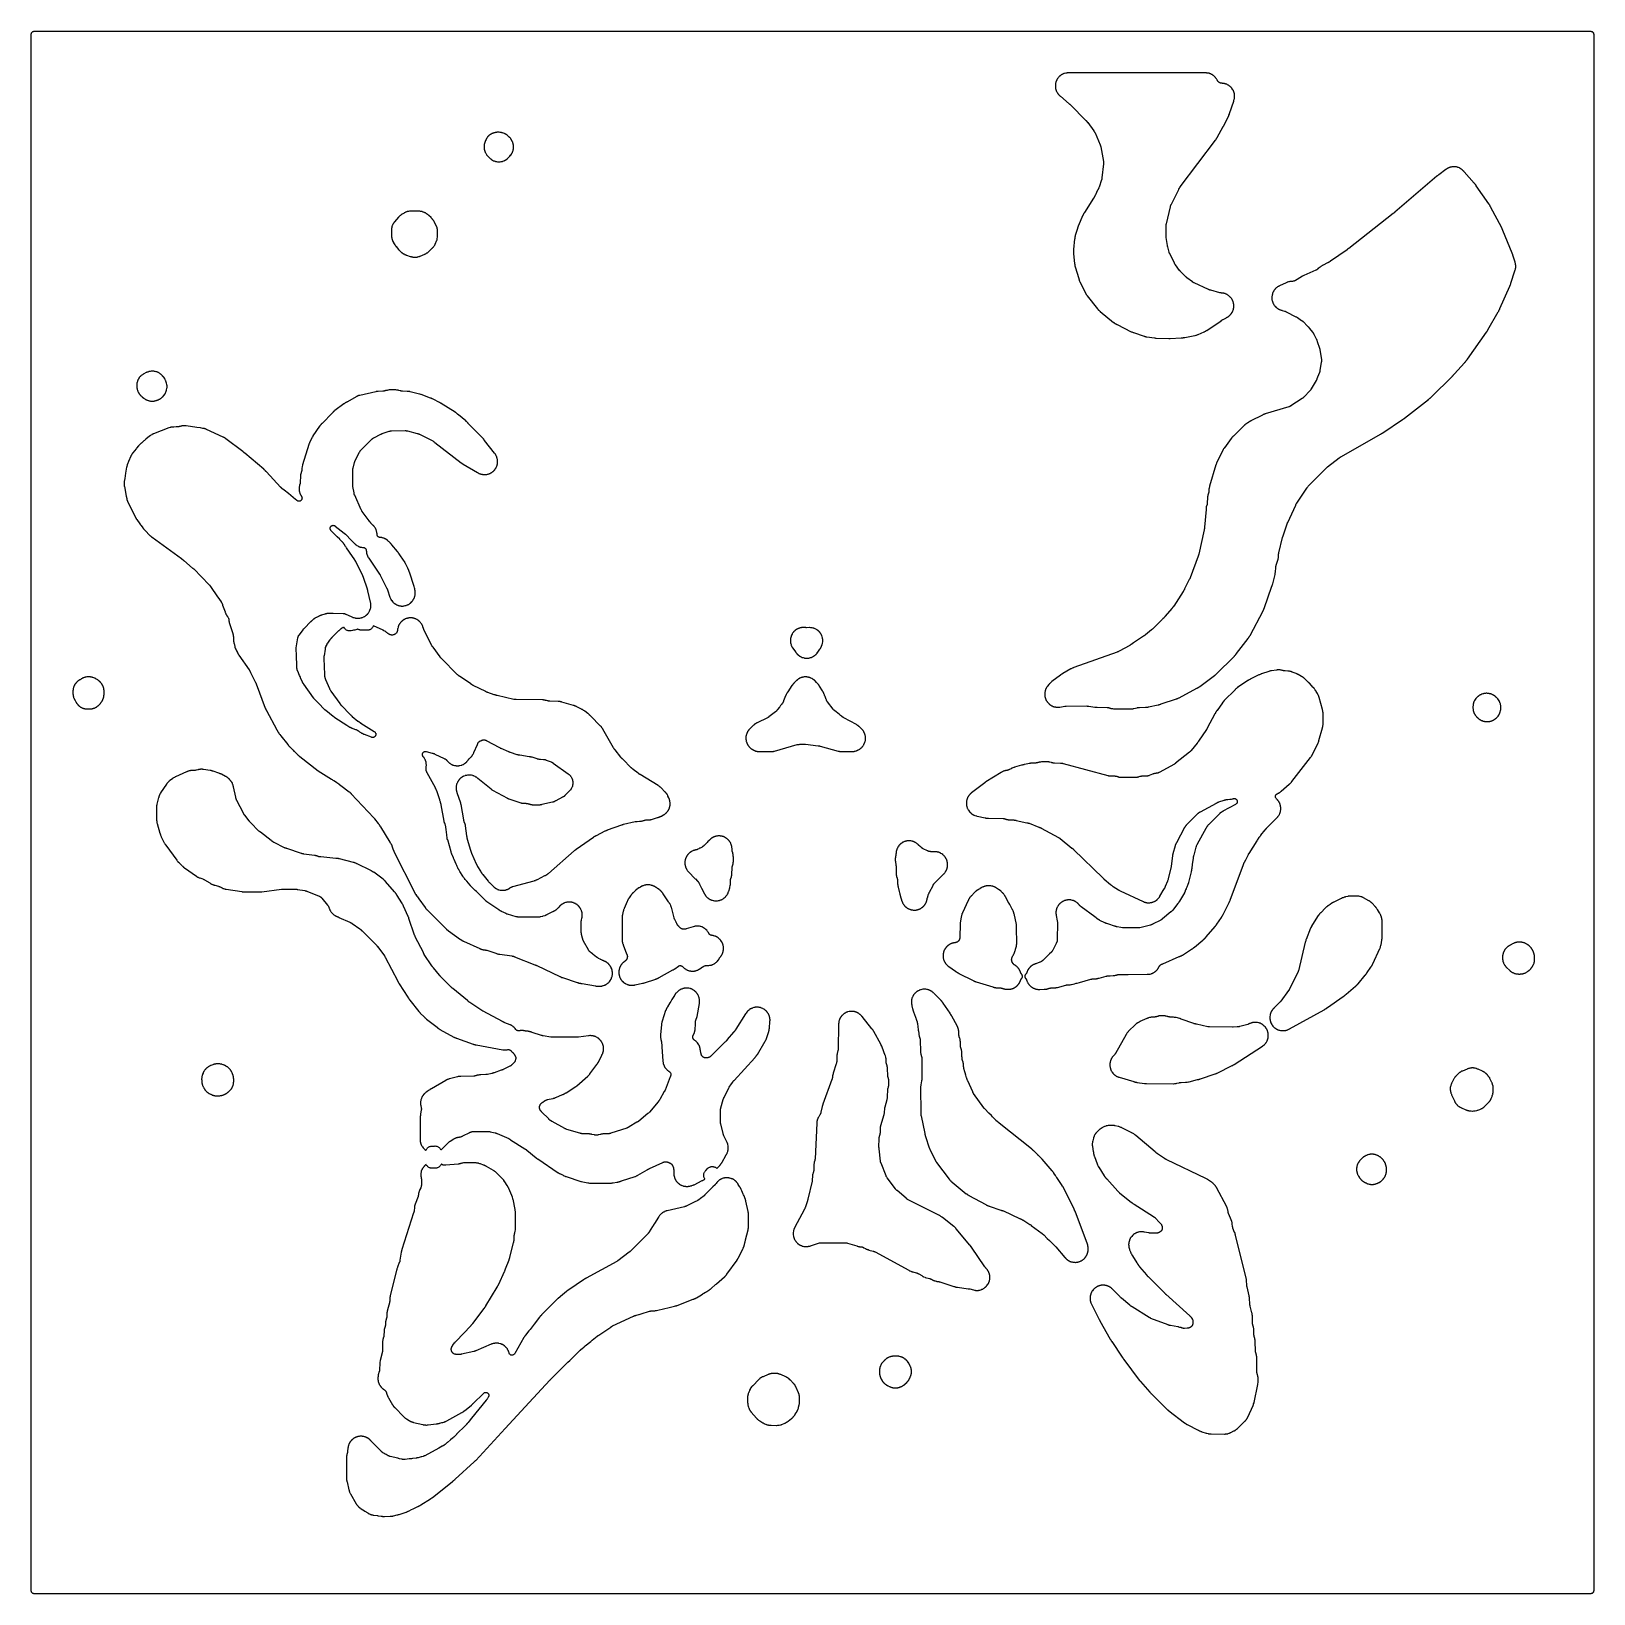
# Model space of a CAD drawing. Header units: millimetres. Extents: x 0 to 300, y 0 to 300.
import ezdxf

# ---------------------------------------------------------------- set-up
doc = ezdxf.new("R2010")
doc.units = ezdxf.units.MM
doc.layers.add('CUT', color=7, linetype='CONTINUOUS')

msp = doc.modelspace()

# ---------------------------------------------------------------- linework, layer by layer
at = {"layer": 'CUT'}
for points in [[(0.38, -0.03), (0.38, -0.02), (0.34, -0.01), (0.32, 0), (0.3, 0.01), (0.27, 0.02), (0.26, 0.02), (0.22, 0.05), (0.17, 0.08), (0.17, 0.09), (0.13, 0.13), (0.09, 0.17), (0.08, 0.17), (0.05, 0.22), (0.02, 0.26), (0.02, 0.27), (0.01, 0.3), (0, 0.32), (-0.01, 0.34), (-0.02, 0.38), (-0.03, 0.38), (-0.04, 0.42), (-0.04, 0.43), (-0.04, 0.45), (-0.04, 0.48), (-0.05, 0.56), (-0.05, 0.57), (-0.05, 299.43), (-0.05, 299.44), (-0.04, 299.52), (-0.04, 299.55), (-0.04, 299.57), (-0.04, 299.58), (-0.03, 299.62), (-0.02, 299.62), (-0.01, 299.66), (0, 299.68), (0.01, 299.7), (0.02, 299.73), (0.02, 299.74), (0.05, 299.78), (0.08, 299.83), (0.09, 299.83), (0.13, 299.87), (0.17, 299.91), (0.17, 299.92), (0.22, 299.95), (0.26, 299.98), (0.27, 299.98), (0.3, 299.99), (0.32, 300), (0.34, 300.01), (0.38, 300.02), (0.38, 300.03), (0.42, 300.04), (0.43, 300.04), (0.45, 300.04), (0.48, 300.04), (0.56, 300.05), (0.57, 300.05), (299.43, 300.05), (299.52, 300.04), (299.55, 300.04), (299.56, 300.04), (299.57, 300.04), (299.58, 300.03), (299.62, 300.02), (299.63, 300.02), (299.64, 300.02), (299.67, 300.01), (299.67, 300), (299.68, 300), (299.69, 300), (299.73, 299.98), (299.78, 299.95), (299.83, 299.91), (299.84, 299.9), (299.87, 299.87), (299.9, 299.84), (299.91, 299.83), (299.92, 299.82), (299.93, 299.8), (299.94, 299.78), (299.95, 299.78), (299.96, 299.76), (299.96, 299.75), (299.97, 299.73), (299.99, 299.69), (300, 299.68), (300.02, 299.63), (300.02, 299.62), (300.03, 299.57), (300.04, 299.52), (300.04, 299.51), (300.04, 299.5), (300.04, 299.48), (300.04, 299.46), (300.04, 299.45), (300.05, 299.44), (300.05, 299.43), (300.05, 0.57), (300.05, 0.56), (300.04, 0.55), (300.04, 0.54), (300.04, 0.52), (300.04, 0.5), (300.04, 0.49), (300.04, 0.48), (300.03, 0.43), (300.02, 0.38), (300.02, 0.37), (300, 0.32), (299.99, 0.31), (299.97, 0.27), (299.96, 0.25), (299.96, 0.24), (299.95, 0.22), (299.94, 0.22), (299.93, 0.2), (299.92, 0.18), (299.91, 0.17), (299.9, 0.16), (299.87, 0.13), (299.84, 0.1), (299.83, 0.09), (299.78, 0.05), (299.73, 0.02), (299.69, 0), (299.68, 0), (299.67, 0), (299.67, -0.01), (299.64, -0.02), (299.63, -0.02), (299.62, -0.02), (299.58, -0.03), (299.57, -0.04), (299.56, -0.04), (299.55, -0.04), (299.52, -0.04), (299.43, -0.05), (0.57, -0.05), (0.56, -0.05), (0.48, -0.04), (0.45, -0.04), (0.43, -0.04), (0.42, -0.04)], [(196.76, 288.78), (196.76, 288.77), (196.77, 288.72), (196.79, 288.67), (196.81, 288.62), (196.82, 288.6), (196.85, 288.53), (196.87, 288.48), (196.89, 288.45), (196.9, 288.43), (196.91, 288.42), (196.98, 288.29), (197, 288.26), (197.01, 288.24), (197.02, 288.22), (197.03, 288.21), (197.05, 288.18), (197.07, 288.16), (197.08, 288.14), (197.13, 288.07), (197.14, 288.05), (197.17, 288), (197.21, 287.95), (197.25, 287.9), (197.3, 287.86), (197.32, 287.85), (197.32, 287.84), (197.35, 287.82), (197.37, 287.8), (197.38, 287.8), (197.53, 287.65), (197.57, 287.61), (197.6, 287.57), (199.29, 286.13), (199.35, 286.09), (199.39, 286.06), (199.43, 286.03), (199.46, 286.01), (199.47, 286), (199.5, 285.97), (199.51, 285.96), (199.56, 285.92), (199.58, 285.89), (199.6, 285.86), (202.44, 283), (202.45, 283), (202.49, 282.97), (202.49, 282.96), (202.5, 282.95), (202.51, 282.94), (202.52, 282.91), (202.55, 282.89), (202.56, 282.88), (202.57, 282.87), (202.58, 282.85), (202.59, 282.85), (202.6, 282.84), (202.61, 282.83), (202.62, 282.81), (202.64, 282.79), (202.66, 282.77), (202.66, 282.76), (202.67, 282.75), (202.68, 282.74), (202.69, 282.72), (202.7, 282.72), (202.71, 282.7), (202.72, 282.68), (202.73, 282.66), (202.74, 282.66), (202.75, 282.65), (202.76, 282.64), (202.76, 282.63), (202.78, 282.61), (202.79, 282.6), (202.81, 282.55), (202.85, 282.52), (202.86, 282.51), (202.87, 282.5), (204.03, 280.9), (204.05, 280.86), (204.08, 280.81), (204.11, 280.77), (204.13, 280.74), (204.14, 280.74), (204.14, 280.73), (204.16, 280.71), (204.18, 280.68), (204.18, 280.67), (204.2, 280.64), (204.22, 280.61), (204.26, 280.53), (205.24, 278.26), (205.24, 278.25), (205.26, 278.19), (205.3, 278.11), (205.31, 278.07), (205.32, 278.06), (205.33, 277.99), (205.34, 277.95), (205.35, 277.91), (205.36, 277.87), (205.37, 277.84), (205.88, 275.05), (205.89, 275), (205.89, 274.97), (205.89, 274.93), (205.9, 274.91), (205.9, 274.89), (205.9, 274.85), (205.91, 274.78), (205.91, 274.67), (205.9, 274.58), (205.6, 271.88), (205.6, 271.81), (205.6, 271.8), (205.6, 271.78), (205.59, 271.75), (205.58, 271.72), (205.58, 271.71), (205.58, 271.7), (205.57, 271.68), (205.56, 271.65), (205.55, 271.62), (205.55, 271.6), (205.53, 271.55), (205.53, 271.53), (205.06, 270.13), (205.06, 270.12), (205.02, 270.05), (205.01, 270.02), (205, 269.99), (204.99, 269.97), (204.99, 269.96), (204.98, 269.94), (204.98, 269.93), (204.97, 269.91), (204.96, 269.88), (204.95, 269.87), (204.93, 269.84), (204.92, 269.81), (204.9, 269.78), (204.88, 269.75), (204.86, 269.7), (204.85, 269.68), (204.8, 269.6), (204.78, 269.57), (204.77, 269.55), (204.77, 269.54), (204.34, 268.64), (204.31, 268.57), (204.31, 268.55), (204.29, 268.53), (204.28, 268.49), (204.27, 268.48), (204.25, 268.44), (204.25, 268.43), (204.25, 268.42), (204.23, 268.4), (204.21, 268.38), (204.21, 268.37), (204.2, 268.36), (204.2, 268.35), (204.19, 268.34), (204.19, 268.33), (204.18, 268.32), (204.18, 268.31), (204.17, 268.3), (204.17, 268.29), (204.15, 268.27), (204.1, 268.16), (204.08, 268.13), (204.06, 268.1), (204.04, 268.07), (204.02, 268.03), (204.01, 268.02), (204, 268.01), (203.96, 267.96), (202.22, 265.22), (202.2, 265.19), (202.16, 265.11), (202.11, 265.03), (202.08, 264.98), (202.07, 264.95), (202.06, 264.95), (202.05, 264.93), (201.99, 264.81), (201.99, 264.8), (201.98, 264.79), (201.98, 264.78), (201.97, 264.77), (201.97, 264.76), (201.96, 264.75), (201.95, 264.72), (201.03, 262.61), (201.02, 262.6), (201, 262.57), (200.98, 262.52), (200.96, 262.47), (200.95, 262.44), (200.95, 262.42), (200.89, 262.22), (200.89, 262.21), (200.88, 262.21), (200.87, 262.17), (200.48, 260.85), (200.47, 260.8), (200.46, 260.75), (200.46, 260.74), (200.43, 260.61), (200.41, 260.55), (200.41, 260.48), (200.41, 260.45), (200.41, 260.43), (200.39, 260.32), (200.39, 260.3), (200.38, 260.27), (200.36, 260.21), (200.35, 260.15), (200.12, 258.11), (200.12, 258.04), (200.12, 257.95), (200.1, 257.74), (200.1, 257.69), (200.1, 257.64), (200.12, 257.43), (200.12, 257.34), (200.12, 257.27), (200.33, 255.43), (200.34, 255.37), (200.35, 255.36), (200.36, 255.31), (200.36, 255.3), (200.37, 255.28), (200.37, 255.27), (200.39, 255.14), (200.39, 255.13), (200.39, 255.1), (200.39, 255.05), (200.4, 254.99), (200.41, 254.94), (200.43, 254.89), (200.45, 254.83), (201.14, 252.56), (201.14, 252.55), (201.15, 252.5), (201.16, 252.46), (201.16, 252.45), (201.16, 252.44), (201.17, 252.4), (201.18, 252.39), (201.18, 252.38), (201.18, 252.36), (201.19, 252.35), (201.19, 252.33), (201.21, 252.29), (201.21, 252.28), (201.23, 252.24), (201.23, 252.22), (201.24, 252.19), (201.24, 252.18), (201.26, 252.13), (201.26, 252.12), (201.27, 252.1), (201.28, 252.08), (201.29, 252.07), (201.3, 252.03), (201.37, 251.9), (202.47, 249.71), (202.49, 249.66), (202.52, 249.61), (202.55, 249.56), (202.59, 249.5), (202.64, 249.43), (202.74, 249.27), (202.78, 249.22), (204.76, 246.73), (204.79, 246.69), (204.83, 246.64), (204.87, 246.6), (204.96, 246.51), (204.97, 246.5), (204.98, 246.48), (205.13, 246.34), (205.17, 246.31), (205.17, 246.3), (205.21, 246.28), (205.22, 246.27), (205.24, 246.25), (205.26, 246.23), (207.84, 244.14), (207.85, 244.15), (207.85, 244.14), (207.9, 244.1), (207.97, 244.05), (208.13, 243.93), (208.17, 243.9), (208.18, 243.9), (208.22, 243.87), (208.24, 243.86), (208.27, 243.85), (208.34, 243.8), (208.39, 243.77), (208.41, 243.76), (208.46, 243.74), (208.49, 243.72), (208.52, 243.7), (211.19, 242.35), (211.24, 242.33), (211.29, 242.31), (211.34, 242.3), (211.57, 242.2), (211.58, 242.2), (211.6, 242.19), (211.62, 242.18), (211.64, 242.18), (211.66, 242.17), (211.68, 242.16), (213.71, 241.48), (213.74, 241.47), (213.77, 241.46), (213.8, 241.45), (213.94, 241.41), (213.97, 241.41), (213.99, 241.4), (214.01, 241.4), (214.02, 241.39), (214.04, 241.39), (214.08, 241.37), (214.15, 241.36), (214.21, 241.36), (214.23, 241.36), (215.69, 241.16), (215.72, 241.16), (215.72, 241.15), (215.89, 241.13), (215.96, 241.13), (216, 241.13), (218.43, 241.07), (218.44, 241.07), (218.68, 241.07), (218.7, 241.07), (220.82, 241.15), (220.84, 241.15), (220.89, 241.15), (220.98, 241.16), (220.99, 241.16), (221.05, 241.16), (221.11, 241.17), (221.16, 241.18), (221.17, 241.18), (221.27, 241.2), (221.28, 241.2), (221.32, 241.21), (221.34, 241.21), (221.39, 241.23), (221.45, 241.25), (221.48, 241.26), (223.42, 241.63), (223.44, 241.63), (223.5, 241.64), (223.68, 241.68), (223.72, 241.7), (223.77, 241.71), (223.98, 241.8), (224.03, 241.81), (224.07, 241.83), (225.23, 242.32), (225.26, 242.33), (225.27, 242.33), (225.29, 242.34), (225.31, 242.35), (225.35, 242.37), (225.54, 242.47), (225.57, 242.49), (225.67, 242.55), (225.72, 242.58), (225.75, 242.6), (228.46, 244.45), (228.5, 244.49), (228.51, 244.5), (228.53, 244.51), (228.54, 244.51), (228.54, 244.52), (228.56, 244.53), (228.56, 244.54), (228.57, 244.55), (228.58, 244.55), (228.62, 244.57), (228.63, 244.58), (228.64, 244.58), (228.65, 244.59), (228.67, 244.6), (228.68, 244.6), (228.69, 244.61), (228.75, 244.64), (228.8, 244.67), (228.85, 244.7), (229.39, 244.96), (229.43, 244.98), (229.45, 244.99), (229.46, 245), (229.49, 245.02), (229.53, 245.04), (229.67, 245.12), (229.69, 245.13), (229.7, 245.14), (229.71, 245.14), (229.73, 245.16), (229.76, 245.18), (229.9, 245.27), (229.91, 245.27), (229.94, 245.29), (229.99, 245.33), (230.04, 245.37), (230.08, 245.42), (230.1, 245.44), (230.28, 245.63), (230.32, 245.67), (230.37, 245.73), (230.37, 245.74), (230.39, 245.76), (230.41, 245.78), (230.43, 245.8), (230.43, 245.81), (230.47, 245.85), (230.57, 246), (230.58, 246.01), (230.59, 246.03), (230.61, 246.07), (230.62, 246.08), (230.62, 246.09), (230.65, 246.12), (230.68, 246.18), (230.69, 246.22), (230.7, 246.23), (230.7, 246.24), (230.72, 246.27), (230.74, 246.32), (230.75, 246.37), (230.78, 246.46), (230.82, 246.57), (230.83, 246.6), (230.85, 246.66), (230.85, 246.68), (230.86, 246.73), (230.89, 246.88), (230.9, 246.92), (230.9, 246.93), (230.9, 246.94), (230.91, 247), (230.92, 247.1), (230.92, 247.16), (230.92, 247.41), (230.92, 247.46), (230.91, 247.57), (230.9, 247.63), (230.9, 247.64), (230.9, 247.65), (230.89, 247.69), (230.87, 247.79), (230.86, 247.84), (230.86, 247.86), (230.84, 247.92), (230.8, 248.03), (230.8, 248.05), (230.79, 248.09), (230.77, 248.13), (230.77, 248.14), (230.75, 248.2), (230.73, 248.25), (230.71, 248.28), (230.71, 248.29), (230.7, 248.3), (230.69, 248.33), (230.67, 248.37), (230.59, 248.52), (230.58, 248.54), (230.56, 248.57), (230.55, 248.6), (230.52, 248.65), (230.49, 248.69), (230.43, 248.77), (230.4, 248.81), (230.33, 248.89), (230.3, 248.91), (230.1, 249.11), (230.08, 249.13), (229.97, 249.23), (229.92, 249.28), (229.78, 249.38), (229.76, 249.39), (229.73, 249.41), (229.71, 249.42), (229.68, 249.44), (229.67, 249.45), (229.65, 249.46), (229.62, 249.48), (229.52, 249.53), (229.47, 249.55), (229.33, 249.6), (229.3, 249.62), (229.24, 249.65), (229.19, 249.67), (229.16, 249.68), (229.13, 249.69), (229.06, 249.71), (229.03, 249.72), (228.89, 249.75), (228.82, 249.76), (228.81, 249.76), (228.76, 249.76), (228.71, 249.77), (228.65, 249.77), (228.58, 249.77), (228.56, 249.77), (228.46, 249.79), (228.39, 249.81), (228.34, 249.82), (228.31, 249.83), (228.26, 249.83), (228.24, 249.83), (226.5, 250.29), (226.48, 250.3), (226.46, 250.3), (226.46, 250.31), (226.44, 250.31), (226.43, 250.31), (226.41, 250.32), (226.39, 250.32), (226.38, 250.32), (226.37, 250.33), (226.36, 250.33), (226.35, 250.33), (226.34, 250.33), (226.34, 250.34), (226.32, 250.34), (226.31, 250.34), (226.3, 250.35), (226.25, 250.37), (226.23, 250.38), (226.22, 250.38), (226.2, 250.39), (226.19, 250.39), (226.18, 250.4), (226.15, 250.41), (226.12, 250.42), (226.09, 250.43), (226.03, 250.45), (223.31, 251.7), (223.3, 251.71), (223.27, 251.72), (223.24, 251.73), (223.2, 251.74), (223.19, 251.75), (223.18, 251.75), (223.16, 251.77), (223.15, 251.77), (223.14, 251.78), (223.12, 251.79), (223.11, 251.8), (223.07, 251.83), (223.01, 251.87), (222.98, 251.89), (221.91, 252.72), (221.9, 252.73), (221.86, 252.76), (221.85, 252.77), (221.84, 252.78), (221.82, 252.79), (221.77, 252.82), (221.76, 252.83), (221.74, 252.85), (221.68, 252.9), (221.62, 252.95), (220.8, 253.77), (220.76, 253.82), (220.72, 253.86), (220.7, 253.9), (220.68, 253.91), (220.67, 253.92), (220.66, 253.93), (220.65, 253.94), (220.63, 253.99), (220.6, 254.02), (220.58, 254.05), (220.55, 254.08), (220.53, 254.1), (220.53, 254.11), (220.51, 254.13), (219.73, 255.16), (219.72, 255.17), (219.69, 255.2), (219.69, 255.21), (219.65, 255.27), (219.62, 255.32), (219.61, 255.33), (219.59, 255.36), (219.59, 255.37), (219.56, 255.41), (219.56, 255.42), (219.55, 255.44), (219.5, 255.51), (218.6, 257.35), (218.58, 257.39), (218.57, 257.41), (218.56, 257.42), (218.53, 257.49), (218.52, 257.51), (218.51, 257.55), (218.51, 257.56), (218.49, 257.6), (218.48, 257.65), (218.23, 258.64), (218.22, 258.68), (218.22, 258.69), (218.21, 258.74), (218.2, 258.79), (218.18, 258.85), (218.17, 258.89), (218.16, 258.9), (218.16, 258.91), (217.92, 260.45), (217.91, 260.5), (217.91, 260.61), (217.91, 260.65), (217.9, 260.78), (217.9, 260.8), (217.9, 260.82), (217.91, 262.62), (217.91, 262.66), (217.92, 262.74), (217.92, 262.77), (217.93, 262.8), (217.93, 262.82), (217.94, 262.85), (217.95, 262.9), (217.95, 262.96), (217.95, 262.98), (217.96, 263.05), (218.73, 266.33), (218.74, 266.37), (218.75, 266.39), (218.77, 266.45), (218.77, 266.46), (218.78, 266.49), (218.79, 266.52), (218.8, 266.55), (218.8, 266.56), (218.82, 266.61), (218.82, 266.62), (218.83, 266.64), (218.85, 266.69), (218.86, 266.7), (218.87, 266.73), (218.88, 266.74), (218.88, 266.75), (218.89, 266.76), (218.89, 266.77), (218.92, 266.81), (220.34, 269.64), (220.37, 269.7), (220.39, 269.76), (220.4, 269.78), (220.42, 269.82), (220.42, 269.83), (220.42, 269.84), (220.45, 269.88), (220.45, 269.89), (220.48, 269.91), (220.51, 269.97), (220.52, 269.98), (220.55, 270.02), (220.56, 270.04), (220.57, 270.05), (220.58, 270.06), (220.58, 270.07), (220.61, 270.11), (220.62, 270.12), (220.64, 270.14), (227.39, 279.11), (227.4, 279.13), (227.42, 279.15), (227.45, 279.2), (227.5, 279.27), (227.52, 279.31), (227.52, 279.32), (227.53, 279.33), (227.55, 279.35), (227.55, 279.36), (227.56, 279.37), (227.56, 279.38), (227.57, 279.39), (227.57, 279.4), (227.58, 279.4), (227.58, 279.41), (227.59, 279.42), (227.6, 279.44), (227.61, 279.46), (227.62, 279.47), (227.62, 279.48), (227.63, 279.49), (227.65, 279.51), (227.66, 279.53), (227.66, 279.54), (227.67, 279.56), (227.68, 279.58), (227.69, 279.59), (227.71, 279.64), (227.72, 279.67), (228.88, 281.73), (228.91, 281.78), (228.92, 281.79), (228.95, 281.83), (228.98, 281.88), (228.99, 281.9), (228.99, 281.91), (229.01, 281.95), (229.94, 283.8), (229.95, 283.82), (229.97, 283.87), (229.97, 283.88), (229.99, 283.93), (230.08, 284.15), (230.09, 284.19), (230.1, 284.22), (230.11, 284.25), (230.91, 286.63), (230.92, 286.67), (230.93, 286.71), (230.95, 286.78), (231.01, 286.98), (231.03, 287.05), (231.05, 287.16), (231.06, 287.21), (231.06, 287.22), (231.06, 287.24), (231.07, 287.27), (231.07, 287.29), (231.08, 287.35), (231.08, 287.41), (231.08, 287.69), (231.07, 287.77), (231.05, 287.92), (231.05, 287.95), (231.03, 288.06), (231.02, 288.11), (231, 288.17), (230.98, 288.22), (230.97, 288.24), (230.96, 288.26), (230.94, 288.34), (230.94, 288.36), (230.94, 288.37), (230.93, 288.38), (230.93, 288.4), (230.92, 288.45), (230.9, 288.5), (230.88, 288.55), (230.85, 288.6), (230.83, 288.64), (230.73, 288.81), (230.72, 288.83), (230.61, 289.01), (230.56, 289.07), (230.56, 289.08), (230.54, 289.11), (230.53, 289.12), (230.51, 289.14), (230.49, 289.17), (230.45, 289.21), (230.43, 289.23), (230.42, 289.25), (230.39, 289.28), (230.35, 289.32), (230.33, 289.34), (230.28, 289.39), (230.26, 289.4), (230.23, 289.43), (230.21, 289.45), (230.12, 289.52), (230.08, 289.55), (230.05, 289.57), (230.04, 289.58), (229.96, 289.63), (229.95, 289.64), (229.93, 289.65), (229.92, 289.66), (229.88, 289.69), (229.84, 289.71), (229.71, 289.78), (229.7, 289.79), (229.67, 289.8), (229.66, 289.81), (229.65, 289.81), (229.64, 289.82), (229.6, 289.84), (229.55, 289.86), (229.52, 289.87), (229.49, 289.88), (229.44, 289.9), (229.38, 289.91), (229.36, 289.91), (229.33, 289.92), (229.29, 289.94), (229.24, 289.96), (229.18, 289.98), (229.13, 289.99), (229.02, 290.01), (228.99, 290.01), (228.77, 290.04), (228.7, 290.05), (228.69, 290.05), (228.66, 290.06), (228.63, 290.06), (228.62, 290.06), (228.61, 290.06), (228.58, 290.07), (228.56, 290.07), (228.51, 290.08), (228.5, 290.08), (228.48, 290.08), (228.45, 290.09), (228.43, 290.09), (228.4, 290.1), (228.36, 290.1), (228.33, 290.11), (228.31, 290.12), (228.29, 290.12), (228.28, 290.13), (228.27, 290.13), (228.25, 290.14), (228.24, 290.15), (228.2, 290.18), (228.12, 290.22), (228.11, 290.22), (228.07, 290.24), (228.03, 290.27), (227.98, 290.32), (227.94, 290.35), (227.93, 290.37), (227.9, 290.39), (227.86, 290.45), (227.81, 290.52), (227.8, 290.53), (227.79, 290.56), (227.78, 290.57), (227.78, 290.58), (227.74, 290.64), (227.74, 290.65), (227.71, 290.71), (227.67, 290.77), (227.66, 290.79), (227.57, 290.93), (227.53, 290.99), (227.42, 291.12), (227.42, 291.13), (227.38, 291.19), (227.34, 291.23), (227.32, 291.26), (227.31, 291.26), (227.3, 291.28), (227.26, 291.32), (227.23, 291.35), (227.2, 291.38), (227.14, 291.44), (227.1, 291.47), (227.08, 291.48), (227.06, 291.5), (227.05, 291.51), (227.04, 291.51), (227.04, 291.52), (227.03, 291.52), (226.99, 291.55), (226.98, 291.55), (226.89, 291.62), (226.88, 291.63), (226.85, 291.65), (226.83, 291.66), (226.8, 291.68), (226.79, 291.69), (226.77, 291.7), (226.74, 291.72), (226.64, 291.77), (226.47, 291.85), (226.44, 291.87), (226.42, 291.88), (226.37, 291.9), (226.31, 291.92), (226.21, 291.95), (226.16, 291.97), (226.11, 291.98), (226.09, 291.98), (226.05, 291.99), (226.04, 291.99), (225.99, 292), (225.95, 292), (225.74, 292.03), (225.69, 292.04), (225.66, 292.04), (225.65, 292.04), (225.55, 292.05), (225.51, 292.05), (199.12, 292.05), (199.08, 292.05), (198.98, 292.04), (198.97, 292.04), (198.94, 292.04), (198.92, 292.04), (198.88, 292.03), (198.78, 292.01), (198.77, 292.01), (198.75, 292.01), (198.7, 292.01), (198.63, 291.99), (198.42, 291.94), (198.4, 291.93), (198.35, 291.92), (198.34, 291.92), (198.29, 291.91), (198.24, 291.89), (198.19, 291.87), (198.14, 291.85), (198.02, 291.79), (198, 291.78), (197.96, 291.76), (197.89, 291.72), (197.84, 291.68), (197.83, 291.68), (197.81, 291.67), (197.8, 291.66), (197.79, 291.65), (197.76, 291.63), (197.75, 291.62), (197.72, 291.61), (197.61, 291.53), (197.58, 291.5), (197.57, 291.5), (197.57, 291.49), (197.56, 291.49), (197.56, 291.48), (197.55, 291.48), (197.53, 291.46), (197.51, 291.45), (197.47, 291.42), (197.41, 291.36), (197.38, 291.33), (197.34, 291.29), (197.24, 291.17), (197.23, 291.16), (197.11, 291.01), (197.08, 290.96), (197.07, 290.95), (197.06, 290.94), (197.04, 290.91), (197.04, 290.9), (197.02, 290.88), (197.01, 290.86), (196.95, 290.76), (196.92, 290.71), (196.9, 290.66), (196.85, 290.57), (196.84, 290.54), (196.84, 290.53), (196.82, 290.49), (196.81, 290.48), (196.79, 290.43), (196.77, 290.38), (196.75, 290.33), (196.74, 290.27), (196.73, 290.22), (196.73, 290.21), (196.7, 290.1), (196.69, 290.05), (196.69, 290.03), (196.68, 290), (196.68, 289.97), (196.68, 289.95), (196.68, 289.94), (196.66, 289.84), (196.65, 289.8), (196.65, 289.78), (196.65, 289.75), (196.65, 289.74), (196.64, 289.62), (196.64, 289.55), (196.65, 289.35), (196.65, 289.31), (196.66, 289.24), (196.66, 289.23), (196.66, 289.16), (196.68, 289.08), (196.74, 288.84)], [(86.96, 277.33), (86.98, 277.28), (87, 277.22), (87, 277.21), (87.02, 277.14), (87.04, 277.07), (87.09, 276.94), (87.1, 276.91), (87.11, 276.89), (87.11, 276.88), (87.12, 276.86), (87.12, 276.85), (87.13, 276.84), (87.13, 276.83), (87.14, 276.81), (87.16, 276.77), (87.23, 276.64), (87.25, 276.61), (87.37, 276.41), (87.38, 276.39), (87.4, 276.36), (87.41, 276.34), (87.46, 276.27), (87.51, 276.21), (87.58, 276.14), (87.62, 276.09), (87.64, 276.08), (87.65, 276.07), (87.66, 276.06), (87.66, 276.05), (87.98, 275.73), (88.1, 275.61), (88.14, 275.57), (88.19, 275.53), (88.27, 275.46), (88.31, 275.43), (88.35, 275.41), (88.37, 275.39), (88.39, 275.38), (88.43, 275.35), (88.48, 275.32), (88.56, 275.28), (88.74, 275.19), (88.78, 275.17), (88.8, 275.16), (88.86, 275.14), (88.97, 275.1), (89.04, 275.08), (89.11, 275.06), (89.12, 275.06), (89.18, 275.04), (89.23, 275.02), (89.29, 275.01), (89.53, 274.98), (89.56, 274.98), (89.72, 274.97), (89.8, 274.97), (89.96, 274.98), (89.99, 274.98), (90.23, 275.01), (90.29, 275.02), (90.3, 275.03), (90.33, 275.04), (90.34, 275.04), (90.44, 275.06), (90.52, 275.09), (90.74, 275.17), (90.8, 275.19), (90.84, 275.21), (90.87, 275.23), (90.92, 275.25), (90.96, 275.27), (90.97, 275.27), (91.02, 275.3), (91.1, 275.35), (91.11, 275.36), (91.14, 275.38), (91.17, 275.4), (91.33, 275.52), (91.39, 275.58), (91.41, 275.59), (91.42, 275.6), (91.46, 275.63), (91.51, 275.67), (91.54, 275.71), (91.58, 275.75), (91.58, 275.76), (91.77, 275.95), (91.83, 276.01), (91.85, 276.04), (92.01, 276.22), (92.04, 276.27), (92.16, 276.45), (92.18, 276.47), (92.19, 276.49), (92.2, 276.5), (92.2, 276.51), (92.21, 276.52), (92.23, 276.55), (92.23, 276.56), (92.24, 276.56), (92.24, 276.57), (92.28, 276.63), (92.32, 276.69), (92.36, 276.77), (92.38, 276.81), (92.4, 276.87), (92.42, 276.92), (92.43, 276.98), (92.44, 277), (92.48, 277.15), (92.49, 277.16), (92.51, 277.22), (92.53, 277.27), (92.54, 277.33), (92.55, 277.39), (92.56, 277.44), (92.57, 277.56), (92.57, 277.61), (92.57, 277.69), (92.58, 277.87), (92.58, 277.9), (92.58, 277.94), (92.58, 278), (92.57, 278.03), (92.57, 278.06), (92.57, 278.09), (92.56, 278.15), (92.55, 278.19), (92.52, 278.35), (92.51, 278.4), (92.48, 278.52), (92.48, 278.53), (92.47, 278.58), (92.46, 278.63), (92.44, 278.69), (92.42, 278.74), (92.4, 278.78), (92.37, 278.82), (92.36, 278.84), (92.34, 278.89), (92.33, 278.92), (92.31, 278.96), (92.29, 278.99), (92.28, 279), (92.28, 279.01), (92.26, 279.06), (92.23, 279.1), (92.22, 279.12), (92.21, 279.13), (92.2, 279.16), (92.18, 279.19), (92.14, 279.25), (92.14, 279.26), (92.13, 279.27), (92.12, 279.3), (92.09, 279.35), (92.06, 279.39), (92.03, 279.43), (91.97, 279.49), (91.95, 279.51), (91.85, 279.62), (91.81, 279.67), (91.77, 279.7), (91.76, 279.71), (91.73, 279.75), (91.67, 279.8), (91.48, 279.98), (91.46, 279.99), (91.45, 280), (91.42, 280.03), (91.39, 280.07), (91.35, 280.1), (91.28, 280.15), (91.25, 280.17), (91.24, 280.17), (91.23, 280.18), (91.2, 280.2), (91.19, 280.2), (91.18, 280.21), (91.15, 280.23), (91.14, 280.24), (91.1, 280.26), (91.06, 280.29), (91.01, 280.31), (90.99, 280.32), (90.97, 280.33), (90.96, 280.33), (90.89, 280.37), (90.84, 280.39), (90.66, 280.46), (90.63, 280.47), (90.6, 280.48), (90.48, 280.52), (90.44, 280.53), (90.31, 280.57), (90.3, 280.57), (90.27, 280.58), (90.24, 280.59), (90.19, 280.61), (90.13, 280.62), (90.07, 280.62), (90.03, 280.62), (89.84, 280.64), (89.79, 280.65), (89.76, 280.65), (89.75, 280.65), (89.64, 280.66), (89.56, 280.66), (89.46, 280.65), (89.45, 280.65), (89.42, 280.65), (89.37, 280.64), (89.31, 280.63), (89.3, 280.63), (89.23, 280.63), (89.15, 280.61), (89.11, 280.6), (89.03, 280.58), (88.98, 280.57), (88.96, 280.57), (88.9, 280.56), (88.89, 280.55), (88.86, 280.54), (88.85, 280.54), (88.84, 280.54), (88.79, 280.52), (88.78, 280.52), (88.77, 280.51), (88.74, 280.5), (88.73, 280.5), (88.72, 280.49), (88.71, 280.49), (88.7, 280.49), (88.68, 280.48), (88.61, 280.46), (88.56, 280.44), (88.5, 280.42), (88.46, 280.39), (88.45, 280.39), (88.44, 280.38), (88.4, 280.37), (88.34, 280.34), (88.27, 280.3), (88.22, 280.26), (88.21, 280.26), (88.19, 280.25), (88.18, 280.24), (88.17, 280.23), (88.14, 280.21), (88.13, 280.2), (88.1, 280.19), (87.99, 280.11), (87.96, 280.08), (87.95, 280.08), (87.95, 280.07), (87.94, 280.07), (87.94, 280.06), (87.93, 280.06), (87.91, 280.04), (87.89, 280.03), (87.85, 280), (87.79, 279.94), (87.76, 279.91), (87.72, 279.87), (87.62, 279.75), (87.61, 279.74), (87.49, 279.59), (87.46, 279.54), (87.45, 279.53), (87.44, 279.52), (87.42, 279.49), (87.42, 279.48), (87.4, 279.46), (87.39, 279.44), (87.33, 279.34), (87.3, 279.29), (87.28, 279.25), (87.28, 279.24), (87.26, 279.2), (87.26, 279.19), (87.24, 279.14), (87.24, 279.12), (87.23, 279.09), (87.22, 279.08), (87.12, 278.85), (87.1, 278.81), (87.08, 278.77), (87.06, 278.71), (87.04, 278.65), (87.03, 278.61), (86.99, 278.45), (86.97, 278.39), (86.95, 278.34), (86.94, 278.28), (86.92, 278.12), (86.92, 278.07), (86.92, 278.05), (86.92, 278.04), (86.91, 277.89), (86.91, 277.82), (86.92, 277.66), (86.92, 277.63), (86.95, 277.39)], [(194.65, 172.21), (194.65, 172.19), (194.66, 172.16), (194.66, 172.15), (194.68, 172.1), (194.74, 171.9), (194.75, 171.85), (194.79, 171.75), (194.81, 171.7), (194.81, 171.69), (194.83, 171.64), (194.86, 171.58), (194.9, 171.53), (194.91, 171.51), (194.93, 171.47), (194.94, 171.46), (194.95, 171.45), (195.04, 171.3), (195.09, 171.23), (195.2, 171.1), (195.24, 171.07), (195.37, 170.94), (195.41, 170.89), (195.45, 170.86), (195.45, 170.85), (195.46, 170.85), (195.48, 170.83), (195.49, 170.81), (195.54, 170.77), (195.58, 170.74), (195.59, 170.74), (195.6, 170.73), (195.8, 170.59), (195.81, 170.58), (195.87, 170.54), (195.88, 170.53), (195.9, 170.52), (195.92, 170.51), (195.93, 170.51), (195.95, 170.5), (195.97, 170.49), (195.98, 170.48), (196.03, 170.46), (196.04, 170.46), (196.24, 170.37), (196.32, 170.34), (196.38, 170.32), (196.39, 170.32), (196.4, 170.31), (196.43, 170.31), (196.45, 170.3), (196.49, 170.29), (196.57, 170.27), (196.62, 170.27), (196.64, 170.27), (196.65, 170.27), (196.75, 170.25), (196.88, 170.23), (196.92, 170.22), (196.97, 170.22), (197.25, 170.22), (197.31, 170.22), (197.38, 170.23), (197.4, 170.24), (197.44, 170.25), (197.47, 170.26), (197.48, 170.26), (198.46, 170.4), (198.59, 170.41), (198.68, 170.41), (198.69, 170.41), (202.69, 170.46), (202.76, 170.45), (202.82, 170.45), (202.89, 170.45), (203.02, 170.44), (203.03, 170.44), (203.08, 170.43), (204.21, 170.24), (204.24, 170.23), (204.33, 170.22), (204.34, 170.22), (204.54, 170.2), (204.6, 170.2), (204.65, 170.2), (206.57, 170.16), (206.58, 170.16), (206.62, 170.16), (206.67, 170.15), (206.74, 170.15), (206.78, 170.14), (206.8, 170.14), (206.85, 170.14), (206.86, 170.14), (206.9, 170.12), (206.98, 170.1), (207.04, 170.08), (207.09, 170.06), (207.23, 170.02), (207.28, 170.01), (207.31, 170.01), (207.33, 170), (207.38, 170), (207.39, 170), (207.4, 170), (207.47, 169.99), (207.5, 169.98), (207.55, 169.97), (207.57, 169.97), (207.6, 169.96), (207.65, 169.95), (207.79, 169.94), (207.83, 169.94), (207.84, 169.94), (211.14, 169.92), (211.18, 169.92), (211.21, 169.92), (211.38, 169.93), (211.39, 169.93), (211.41, 169.93), (211.45, 169.93), (211.5, 169.94), (211.66, 169.97), (211.67, 169.97), (211.72, 169.98), (211.73, 169.99), (212.36, 170.13), (212.43, 170.14), (212.44, 170.14), (212.51, 170.14), (212.57, 170.15), (212.59, 170.15), (212.64, 170.15), (212.69, 170.16), (212.76, 170.16), (212.78, 170.16), (213.97, 170.21), (214.04, 170.21), (214.1, 170.21), (214.2, 170.22), (214.26, 170.23), (214.41, 170.26), (214.45, 170.26), (214.51, 170.27), (216.4, 170.69), (216.41, 170.69), (216.42, 170.69), (216.45, 170.7), (216.5, 170.71), (216.55, 170.73), (216.56, 170.73), (216.59, 170.73), (216.66, 170.74), (216.72, 170.76), (216.74, 170.77), (216.87, 170.81), (216.9, 170.82), (216.91, 170.82), (216.96, 170.84), (216.98, 170.85), (219.92, 171.83), (219.97, 171.85), (220.06, 171.88), (220.1, 171.89), (220.11, 171.89), (220.13, 171.9), (220.16, 171.91), (220.17, 171.92), (220.18, 171.92), (220.18, 171.93), (220.22, 171.94), (220.33, 172), (220.35, 172.01), (220.38, 172.02), (220.44, 172.04), (223.81, 173.87), (223.83, 173.88), (223.84, 173.88), (223.86, 173.89), (223.93, 173.93), (223.97, 173.95), (223.98, 173.95), (224.01, 173.96), (224.03, 173.97), (224.08, 174), (224.09, 174.01), (224.1, 174.01), (224.15, 174.04), (224.16, 174.05), (224.2, 174.08), (224.27, 174.13), (224.32, 174.16), (224.37, 174.19), (227.2, 176.29), (227.23, 176.32), (227.26, 176.35), (227.27, 176.35), (227.32, 176.39), (227.34, 176.4), (227.46, 176.51), (227.48, 176.52), (227.51, 176.54), (227.55, 176.58), (230.97, 179.97), (231.03, 180.04), (231.05, 180.06), (231.11, 180.13), (231.11, 180.14), (231.16, 180.19), (231.18, 180.21), (231.2, 180.23), (231.22, 180.25), (231.26, 180.29), (231.3, 180.34), (231.32, 180.37), (231.33, 180.39), (231.34, 180.4), (231.34, 180.41), (231.35, 180.42), (231.38, 180.45), (231.39, 180.47), (231.42, 180.5), (231.45, 180.53), (233.65, 183.43), (233.68, 183.47), (233.73, 183.51), (233.75, 183.55), (233.76, 183.57), (233.8, 183.62), (233.81, 183.63), (233.81, 183.64), (233.82, 183.65), (233.83, 183.66), (233.85, 183.67), (233.88, 183.73), (233.92, 183.78), (233.94, 183.84), (233.98, 183.89), (234.01, 183.94), (234.02, 183.96), (234.03, 183.98), (234.03, 184), (236.54, 188.73), (236.55, 188.74), (236.57, 188.78), (236.59, 188.82), (236.61, 188.87), (236.62, 188.88), (236.64, 188.92), (236.66, 188.97), (236.67, 189), (236.68, 189.03), (236.68, 189.04), (236.71, 189.09), (236.73, 189.14), (236.76, 189.19), (238.25, 193.46), (238.26, 193.5), (238.28, 193.56), (238.29, 193.6), (238.31, 193.63), (238.31, 193.64), (238.32, 193.66), (238.33, 193.69), (238.34, 193.71), (238.34, 193.72), (238.36, 193.77), (238.4, 193.91), (238.4, 193.93), (238.84, 195.69), (238.85, 195.73), (238.86, 195.78), (238.88, 195.9), (238.89, 195.95), (238.89, 196), (238.91, 196.19), (238.91, 196.2), (238.92, 196.23), (238.92, 196.26), (238.92, 196.27), (238.93, 196.32), (238.96, 196.88), (238.96, 196.91), (238.96, 196.94), (238.97, 196.98), (238.98, 197.04), (238.98, 197.07), (238.99, 197.14), (238.99, 197.2), (239, 197.25), (239.02, 197.31), (239.03, 197.34), (239.05, 197.39), (239.05, 197.42), (239.06, 197.44), (239.06, 197.45), (239.07, 197.47), (239.08, 197.52), (239.37, 198.47), (239.39, 198.52), (239.41, 198.58), (239.45, 198.76), (239.45, 198.78), (239.47, 198.89), (239.48, 198.95), (239.48, 199), (239.48, 199.06), (239.52, 199.58), (239.52, 199.63), (239.53, 199.66), (239.53, 199.67), (239.54, 199.69), (239.55, 199.74), (239.56, 199.79), (239.56, 199.84), (239.56, 199.85), (239.57, 199.88), (240.29, 202.84), (240.3, 202.86), (240.3, 202.89), (240.31, 202.9), (240.32, 202.93), (240.32, 202.94), (240.33, 202.96), (240.33, 202.97), (240.34, 202.98), (240.34, 202.99), (240.35, 203.01), (240.37, 203.07), (240.38, 203.1), (240.39, 203.14), (240.4, 203.16), (240.42, 203.2), (240.44, 203.25), (240.45, 203.28), (240.46, 203.31), (241.16, 205.45), (241.17, 205.47), (241.18, 205.5), (241.2, 205.53), (241.22, 205.58), (241.23, 205.61), (241.24, 205.64), (241.26, 205.69), (241.27, 205.72), (242.81, 209.05), (242.83, 209.09), (242.84, 209.11), (242.85, 209.13), (242.87, 209.17), (242.89, 209.21), (242.89, 209.22), (242.9, 209.23), (242.92, 209.27), (242.93, 209.28), (242.93, 209.29), (242.95, 209.31), (242.99, 209.35), (243.02, 209.4), (243.03, 209.42), (244.96, 212.32), (245.01, 212.38), (245.02, 212.4), (245.03, 212.41), (245.04, 212.42), (245.04, 212.43), (245.05, 212.43), (245.06, 212.44), (245.07, 212.46), (245.07, 212.47), (245.09, 212.49), (245.1, 212.51), (245.12, 212.54), (245.14, 212.56), (245.22, 212.66), (245.34, 212.78), (245.35, 212.78), (248.65, 216.12), (248.69, 216.17), (248.73, 216.21), (248.74, 216.22), (248.74, 216.23), (248.75, 216.23), (248.8, 216.28), (248.81, 216.29), (248.83, 216.31), (248.84, 216.32), (248.86, 216.33), (248.9, 216.37), (248.92, 216.38), (251.16, 218.1), (251.19, 218.14), (251.2, 218.15), (251.21, 218.16), (251.23, 218.18), (251.24, 218.18), (251.26, 218.19), (251.27, 218.2), (251.32, 218.24), (251.33, 218.25), (251.37, 218.27), (251.38, 218.27), (251.38, 218.28), (251.39, 218.28), (251.39, 218.29), (251.4, 218.29), (251.44, 218.31), (251.45, 218.32), (251.46, 218.32), (251.47, 218.33), (251.48, 218.33), (251.49, 218.34), (251.5, 218.34), (251.53, 218.36), (251.56, 218.38), (251.59, 218.4), (259.11, 222.66), (259.13, 222.68), (259.15, 222.69), (259.16, 222.7), (259.18, 222.71), (259.19, 222.72), (259.25, 222.76), (259.31, 222.79), (259.34, 222.8), (259.36, 222.81), (259.41, 222.84), (259.43, 222.85), (259.44, 222.86), (259.45, 222.87), (259.46, 222.88), (259.47, 222.88), (259.49, 222.89), (259.55, 222.93), (263.34, 225.46), (263.37, 225.48), (263.4, 225.5), (263.45, 225.54), (263.46, 225.55), (263.49, 225.58), (263.5, 225.59), (263.54, 225.62), (263.56, 225.63), (263.58, 225.64), (263.62, 225.68), (263.63, 225.68), (263.67, 225.7), (263.69, 225.71), (263.7, 225.73), (263.72, 225.74), (268.31, 229.34), (268.33, 229.35), (268.34, 229.36), (268.38, 229.4), (268.39, 229.4), (268.45, 229.45), (268.49, 229.49), (268.52, 229.52), (268.55, 229.55), (268.57, 229.56), (268.61, 229.58), (268.65, 229.63), (268.69, 229.66), (268.75, 229.71), (268.8, 229.75), (272.89, 233.78), (272.92, 233.82), (272.95, 233.85), (272.97, 233.87), (273.02, 233.93), (273.03, 233.95), (273.06, 233.98), (273.09, 234.01), (273.12, 234.03), (273.19, 234.11), (273.23, 234.16), (273.23, 234.17), (273.24, 234.18), (273.27, 234.21), (273.28, 234.23), (273.3, 234.25), (273.32, 234.27), (275.24, 236.39), (275.27, 236.43), (275.28, 236.44), (275.32, 236.49), (275.33, 236.51), (275.39, 236.57), (275.43, 236.62), (275.49, 236.68), (275.49, 236.69), (275.51, 236.71), (275.56, 236.75), (275.58, 236.79), (275.59, 236.8), (275.59, 236.81), (275.63, 236.86), (275.64, 236.88), (275.66, 236.9), (275.66, 236.91), (275.67, 236.92), (275.7, 236.96), (275.74, 237), (275.75, 237.02), (275.77, 237.03), (275.78, 237.05), (275.82, 237.09), (279.47, 242.26), (279.5, 242.32), (279.53, 242.37), (279.53, 242.38), (279.55, 242.41), (279.55, 242.42), (279.58, 242.45), (279.59, 242.46), (279.62, 242.51), (279.65, 242.56), (279.69, 242.62), (279.69, 242.63), (279.7, 242.65), (279.7, 242.66), (279.71, 242.67), (279.71, 242.68), (279.72, 242.69), (279.73, 242.7), (281.72, 246.15), (281.75, 246.21), (281.8, 246.32), (281.85, 246.41), (281.87, 246.45), (281.88, 246.46), (281.89, 246.49), (281.9, 246.51), (281.9, 246.52), (281.93, 246.58), (281.94, 246.59), (281.97, 246.64), (282, 246.7), (282.01, 246.74), (282.02, 246.75), (282.04, 246.8), (282.04, 246.81), (283.94, 251.1), (283.94, 251.11), (283.95, 251.13), (283.96, 251.15), (283.97, 251.16), (283.99, 251.21), (284, 251.25), (284, 251.26), (284.01, 251.28), (284.04, 251.33), (284.06, 251.38), (284.06, 251.39), (284.08, 251.44), (284.11, 251.52), (284.13, 251.58), (284.14, 251.63), (284.14, 251.64), (284.91, 254.06), (284.91, 254.07), (284.92, 254.08), (284.94, 254.14), (284.94, 254.15), (284.96, 254.2), (285, 254.33), (285.01, 254.37), (285.03, 254.43), (285.04, 254.5), (285.04, 254.51), (285.06, 254.69), (285.06, 254.72), (285.07, 254.88), (285.07, 254.96), (285.06, 255.13), (285.05, 255.17), (285.02, 255.39), (285.01, 255.47), (284.98, 255.58), (284.98, 255.6), (284.97, 255.65), (284.95, 255.71), (284.53, 257.03), (284.53, 257.04), (284.52, 257.07), (284.51, 257.09), (284.51, 257.1), (284.51, 257.11), (284.5, 257.14), (284.48, 257.2), (284.47, 257.22), (284.46, 257.25), (284.45, 257.26), (284.45, 257.27), (284.44, 257.28), (284.44, 257.3), (284.43, 257.32), (284.41, 257.38), (284.4, 257.4), (282.59, 261.79), (282.58, 261.83), (282.57, 261.85), (282.54, 261.9), (282.54, 261.92), (282.52, 261.97), (282.51, 261.99), (282.5, 262.02), (282.49, 262.03), (282.49, 262.04), (282.48, 262.07), (282.46, 262.12), (282.44, 262.18), (282.42, 262.23), (282.41, 262.24), (282.39, 262.28), (282.38, 262.3), (282.37, 262.31), (280.22, 266.33), (280.22, 266.34), (280.2, 266.38), (280.19, 266.41), (280.18, 266.42), (280.18, 266.43), (280.16, 266.48), (280.14, 266.52), (280.14, 266.53), (280.13, 266.55), (280.12, 266.57), (280.08, 266.63), (280.07, 266.66), (280.04, 266.71), (280, 266.75), (279.97, 266.78), (279.95, 266.81), (279.93, 266.84), (279.91, 266.87), (279.9, 266.88), (277.49, 270.37), (277.44, 270.47), (277.41, 270.52), (277.37, 270.57), (277.35, 270.59), (277.35, 270.6), (277.28, 270.68), (277.24, 270.72), (277.21, 270.75), (277.21, 270.76), (277.2, 270.77), (277.16, 270.81), (277.15, 270.82), (277.12, 270.85), (277.11, 270.87), (275.17, 273.08), (275.14, 273.1), (275.12, 273.12), (275.09, 273.16), (275.04, 273.2), (274.91, 273.33), (274.89, 273.35), (274.84, 273.4), (274.79, 273.45), (274.74, 273.49), (274.71, 273.51), (274.7, 273.52), (274.67, 273.54), (274.65, 273.55), (274.6, 273.58), (274.54, 273.63), (274.5, 273.65), (274.46, 273.68), (274.42, 273.7), (274.41, 273.71), (274.4, 273.71), (274.3, 273.77), (274.26, 273.79), (274.06, 273.88), (273.97, 273.91), (273.91, 273.93), (273.9, 273.93), (273.89, 273.94), (273.84, 273.95), (273.8, 273.96), (273.72, 273.98), (273.67, 273.98), (273.65, 273.98), (273.64, 273.98), (273.54, 274), (273.41, 274.02), (273.37, 274.03), (273.32, 274.03), (273.05, 274.03), (273, 274.03), (272.95, 274.02), (272.91, 274.01), (272.89, 274.01), (272.86, 274.01), (272.83, 274), (272.8, 274), (272.64, 273.97), (272.61, 273.97), (272.58, 273.96), (272.56, 273.96), (272.51, 273.95), (272.46, 273.93), (272.45, 273.93), (272.41, 273.91), (272.4, 273.91), (272.38, 273.9), (272.36, 273.89), (272.31, 273.86), (272.24, 273.83), (272.22, 273.83), (272.19, 273.82), (272.13, 273.8), (272.08, 273.78), (272.02, 273.75), (271.97, 273.71), (271.92, 273.68), (271.91, 273.68), (271.9, 273.67), (271.89, 273.66), (271.8, 273.59), (271.77, 273.58), (271.75, 273.57), (271.71, 273.54), (271.7, 273.53), (271.66, 273.51), (270.31, 272.49), (270.3, 272.49), (270.28, 272.47), (270.26, 272.45), (270.25, 272.44), (270.24, 272.44), (270.23, 272.43), (270.19, 272.4), (270.13, 272.37), (270.13, 272.36), (270.11, 272.34), (270.09, 272.32), (270.08, 272.32), (270.05, 272.3), (270.03, 272.29), (270, 272.27), (269.96, 272.24), (269.91, 272.2), (269.89, 272.19), (261.86, 265.3), (261.83, 265.26), (261.8, 265.24), (261.77, 265.22), (261.76, 265.21), (261.72, 265.17), (261.71, 265.17), (261.66, 265.13), (261.66, 265.12), (261.65, 265.12), (261.63, 265.11), (261.63, 265.1), (261.62, 265.09), (261.61, 265.08), (261.6, 265.08), (261.59, 265.07), (261.57, 265.06), (261.53, 265.02), (261.52, 265.02), (253.01, 258.35), (252.98, 258.33), (252.96, 258.31), (252.94, 258.3), (252.92, 258.28), (252.9, 258.26), (252.88, 258.25), (252.87, 258.25), (252.86, 258.24), (252.85, 258.23), (252.84, 258.23), (252.84, 258.22), (252.83, 258.22), (252.82, 258.21), (252.81, 258.2), (252.79, 258.19), (252.79, 258.18), (252.78, 258.18), (252.72, 258.15), (252.68, 258.1), (252.67, 258.1), (249.46, 255.88), (249.41, 255.85), (249.36, 255.81), (249.27, 255.74), (249.24, 255.72), (249.19, 255.69), (249.17, 255.68), (249.12, 255.65), (249.09, 255.63), (249.05, 255.62), (249.04, 255.61), (249.01, 255.6), (248.99, 255.59), (248.94, 255.57), (248.11, 255.15), (248.05, 255.11), (248.03, 255.1), (247.98, 255.07), (247.97, 255.06), (247.84, 254.98), (247.83, 254.98), (247.79, 254.96), (247.74, 254.93), (247.65, 254.87), (247.59, 254.83), (247.53, 254.77), (247.52, 254.77), (247.51, 254.75), (247.49, 254.73), (247.48, 254.73), (247.15, 254.46), (247.1, 254.43), (247.06, 254.39), (247.05, 254.39), (247.04, 254.38), (247.03, 254.37), (247.01, 254.36), (246.96, 254.33), (246.91, 254.29), (246.87, 254.25), (246.83, 254.23), (246.82, 254.23), (246.72, 254.18), (246.67, 254.15), (244.34, 253.12), (244.25, 253.09), (244.21, 253.07), (244.2, 253.07), (244.14, 253.04), (244.08, 253.01), (243.98, 252.95), (243.96, 252.94), (243.95, 252.93), (243.91, 252.91), (243.89, 252.89), (242.74, 252.18), (242.66, 252.14), (242.62, 252.12), (242.6, 252.11), (242.59, 252.11), (242.55, 252.1), (242.51, 252.08), (242.5, 252.08), (242.47, 252.07), (242.45, 252.06), (242.43, 252.05), (242.41, 252.05), (242.31, 252.03), (242.19, 252), (241.92, 251.98), (241.83, 251.97), (241.81, 251.97), (241.75, 251.97), (241.69, 251.96), (241.55, 251.93), (241.49, 251.92), (241.44, 251.91), (241.26, 251.86), (241.22, 251.84), (241.2, 251.83), (241.18, 251.83), (241.14, 251.81), (241.13, 251.81), (241.09, 251.79), (241.08, 251.79), (240.99, 251.75), (240.98, 251.74), (239.69, 251.15), (239.61, 251.12), (239.58, 251.1), (239.55, 251.09), (239.54, 251.08), (239.53, 251.08), (239.5, 251.06), (239.48, 251.05), (239.3, 250.93), (239.26, 250.89), (239.25, 250.89), (239.23, 250.87), (239.21, 250.85), (239.19, 250.83), (239.18, 250.83), (239.12, 250.78), (239.08, 250.74), (238.88, 250.55), (238.86, 250.53), (238.81, 250.49), (238.77, 250.44), (238.74, 250.4), (238.73, 250.39), (238.72, 250.38), (238.71, 250.36), (238.7, 250.35), (238.68, 250.32), (238.66, 250.29), (238.62, 250.23), (238.61, 250.21), (238.61, 250.2), (238.6, 250.18), (238.58, 250.15), (238.49, 249.98), (238.48, 249.97), (238.42, 249.85), (238.4, 249.8), (238.38, 249.74), (238.37, 249.69), (238.36, 249.64), (238.36, 249.63), (238.32, 249.5), (238.3, 249.45), (238.29, 249.39), (238.26, 249.27), (238.26, 249.23), (238.24, 249.1), (238.23, 249.06), (238.23, 249.01), (238.23, 248.77), (238.23, 248.73), (238.24, 248.62), (238.24, 248.61), (238.24, 248.58), (238.24, 248.55), (238.25, 248.49), (238.28, 248.34), (238.29, 248.29), (238.31, 248.24), (238.32, 248.21), (238.33, 248.18), (238.34, 248.13), (238.35, 248.08), (238.37, 248.03), (238.39, 247.99), (238.4, 247.98), (238.44, 247.87), (238.47, 247.81), (238.56, 247.64), (238.57, 247.62), (238.59, 247.59), (238.59, 247.58), (238.6, 247.56), (238.63, 247.51), (238.66, 247.47), (238.72, 247.39), (238.75, 247.35), (238.82, 247.27), (238.85, 247.25), (239.02, 247.07), (239.04, 247.05), (239.09, 247), (239.14, 246.95), (239.19, 246.91), (239.22, 246.89), (239.23, 246.88), (239.26, 246.86), (239.28, 246.85), (239.33, 246.82), (239.39, 246.77), (239.43, 246.75), (239.47, 246.72), (239.51, 246.7), (239.52, 246.69), (239.53, 246.69), (239.63, 246.63), (239.7, 246.6), (239.8, 246.56), (239.87, 246.54), (239.9, 246.53), (240.02, 246.5), (240.03, 246.49), (240.06, 246.48), (240.12, 246.46), (240.18, 246.44), (240.64, 246.32), (240.65, 246.32), (240.69, 246.31), (240.73, 246.3), (240.74, 246.3), (240.75, 246.29), (240.77, 246.28), (240.78, 246.28), (240.85, 246.25), (240.91, 246.22), (240.92, 246.21), (240.98, 246.17), (242.86, 245.23), (242.88, 245.22), (242.97, 245.19), (243.01, 245.16), (243.04, 245.14), (243.06, 245.13), (243.09, 245.12), (243.1, 245.11), (243.11, 245.11), (243.11, 245.1), (243.12, 245.09), (243.16, 245.06), (243.91, 244.52), (243.93, 244.51), (243.96, 244.49), (244.02, 244.45), (244.03, 244.45), (244.04, 244.44), (244.05, 244.44), (244.09, 244.41), (244.1, 244.41), (244.13, 244.38), (244.14, 244.38), (244.14, 244.37), (244.15, 244.37), (244.18, 244.34), (244.18, 244.33), (244.21, 244.31), (244.22, 244.29), (245.08, 243.43), (245.14, 243.37), (245.16, 243.35), (245.18, 243.34), (245.18, 243.33), (245.2, 243.31), (245.21, 243.31), (245.22, 243.28), (245.26, 243.25), (245.26, 243.24), (245.27, 243.24), (245.28, 243.23), (245.3, 243.21), (245.3, 243.2), (245.33, 243.16), (245.35, 243.14), (245.37, 243.11), (245.39, 243.08), (245.41, 243.05), (246.09, 242.16), (246.1, 242.14), (246.11, 242.12), (246.12, 242.11), (246.13, 242.1), (246.13, 242.09), (246.16, 242.06), (246.17, 242.04), (246.18, 242.03), (246.19, 242.02), (246.2, 242), (246.21, 241.99), (246.22, 241.98), (246.23, 241.96), (246.24, 241.95), (246.26, 241.92), (246.26, 241.91), (246.29, 241.87), (246.3, 241.86), (246.35, 241.77), (246.74, 240.98), (246.75, 240.95), (246.76, 240.93), (246.79, 240.88), (246.82, 240.83), (246.84, 240.8), (246.84, 240.78), (246.86, 240.72), (246.88, 240.67), (246.89, 240.63), (246.91, 240.55), (246.92, 240.51), (246.93, 240.48), (247.36, 239.21), (247.36, 239.2), (247.37, 239.18), (247.38, 239.14), (247.38, 239.13), (247.39, 239.11), (247.4, 239.06), (247.4, 239.05), (247.41, 239.04), (247.41, 239), (247.42, 238.98), (247.43, 238.93), (247.43, 238.92), (247.44, 238.9), (247.44, 238.87), (247.74, 236.98), (247.74, 236.94), (247.74, 236.81), (247.73, 236.74), (247.73, 236.68), (247.73, 236.58), (247.72, 236.54), (247.72, 236.52), (247.46, 234.91), (247.45, 234.86), (247.45, 234.84), (247.44, 234.8), (247.44, 234.75), (247.43, 234.71), (247.42, 234.69), (247.42, 234.68), (247.41, 234.66), (247.41, 234.64), (247.41, 234.63), (247.4, 234.61), (247.4, 234.6), (247.38, 234.56), (247.37, 234.51), (247.37, 234.5), (247.37, 234.49), (247.36, 234.46), (247.35, 234.44), (247.35, 234.43), (247.34, 234.41), (246.89, 233.28), (246.88, 233.26), (246.87, 233.23), (246.85, 233.18), (246.83, 233.12), (246.83, 233.11), (246.82, 233.09), (246.8, 233.07), (246.77, 233.02), (246.74, 232.96), (246.73, 232.94), (245.78, 231.35), (245.77, 231.34), (245.74, 231.29), (245.73, 231.25), (245.72, 231.24), (245.72, 231.23), (245.7, 231.21), (245.67, 231.16), (245.67, 231.15), (245.65, 231.12), (245.58, 231.05), (245.59, 231.05), (245.52, 230.98), (245.51, 230.98), (244.42, 229.85), (244.39, 229.82), (244.35, 229.77), (244.35, 229.76), (244.34, 229.75), (244.29, 229.71), (244.25, 229.67), (244.24, 229.66), (244.23, 229.65), (244.22, 229.64), (244.21, 229.63), (244.18, 229.61), (244.17, 229.61), (244.13, 229.58), (244.1, 229.56), (244.07, 229.54), (241.9, 228.12), (241.86, 228.09), (241.85, 228.09), (241.84, 228.07), (241.83, 228.07), (241.81, 228.06), (241.79, 228.04), (241.78, 228.04), (241.77, 228.03), (241.76, 228.03), (241.71, 228), (241.69, 227.99), (241.67, 227.98), (241.66, 227.97), (241.65, 227.97), (241.64, 227.96), (241.64, 227.95), (241.63, 227.94), (241.62, 227.94), (241.51, 227.9), (241.5, 227.9), (241.48, 227.89), (241.46, 227.89), (236.96, 226.55), (236.92, 226.54), (236.89, 226.53), (236.84, 226.51), (236.76, 226.48), (236.71, 226.45), (236.7, 226.45), (236.69, 226.45), (236.67, 226.44), (236.66, 226.44), (236.64, 226.43), (236.63, 226.43), (236.6, 226.42), (236.58, 226.41), (236.56, 226.4), (236.55, 226.4), (236.53, 226.39), (236.51, 226.38), (236.49, 226.36), (236.41, 226.32), (234.21, 225.21), (234.18, 225.19), (234.13, 225.17), (234.09, 225.15), (234.08, 225.15), (234.07, 225.14), (234.06, 225.14), (234.05, 225.13), (234.04, 225.13), (234.03, 225.12), (234.02, 225.12), (233.99, 225.1), (233.97, 225.09), (233.96, 225.08), (233.95, 225.07), (233.94, 225.07), (233.93, 225.06), (233.92, 225.05), (233.91, 225.05), (233.9, 225.04), (233.89, 225.04), (233.85, 225.02), (233.8, 224.99), (233.79, 224.98), (233.77, 224.97), (233.76, 224.96), (233.74, 224.95), (233.72, 224.93), (233.71, 224.92), (233.69, 224.91), (233.67, 224.89), (233.66, 224.88), (233.65, 224.87), (233.64, 224.87), (233.63, 224.86), (233.58, 224.83), (233.03, 224.43), (232.99, 224.4), (232.96, 224.36), (232.92, 224.32), (232.91, 224.32), (232.89, 224.3), (232.87, 224.28), (232.86, 224.27), (232.84, 224.26), (232.8, 224.22), (232.79, 224.21), (232.77, 224.19), (232.75, 224.18), (232.73, 224.16), (232.69, 224.14), (232.65, 224.09), (230.84, 222.29), (230.82, 222.27), (230.78, 222.23), (230.77, 222.22), (230.75, 222.21), (230.74, 222.2), (230.73, 222.19), (230.69, 222.16), (230.65, 222.12), (230.64, 222.1), (230.61, 222.07), (230.6, 222.05), (230.58, 222.02), (230.57, 222.01), (230.57, 222), (230.5, 221.92), (230.46, 221.87), (230.45, 221.86), (230.44, 221.84), (229.1, 220.04), (229.08, 220.01), (229.08, 220), (229.07, 219.99), (229.05, 219.98), (229.02, 219.92), (228.98, 219.87), (228.97, 219.85), (228.97, 219.84), (228.9, 219.72), (228.88, 219.69), (228.87, 219.67), (228.86, 219.65), (227.67, 217.29), (227.66, 217.29), (227.63, 217.23), (227.62, 217.21), (227.59, 217.13), (227.58, 217.1), (227.57, 217.08), (227.5, 216.87), (227.48, 216.83), (227.46, 216.78), (226.25, 212.65), (226.24, 212.6), (226.23, 212.55), (226.23, 212.5), (226.2, 212.34), (226.19, 212.31), (226.18, 212.29), (226.17, 212.26), (226.16, 212.23), (226.16, 212.21), (226.15, 212.18), (226.14, 212.13), (226.14, 212.07), (226.14, 211.99), (226.11, 211.65), (226.11, 211.6), (226.11, 211.59), (226.11, 211.58), (226.1, 211.53), (226.09, 211.47), (226.09, 211.45), (226.08, 211.42), (226.08, 211.41), (226.06, 211.35), (226.06, 211.32), (226.05, 211.3), (226.05, 211.29), (226.05, 211.28), (226.04, 211.25), (226.03, 211.24), (226.02, 211.21), (226.02, 211.2), (226.01, 211.18), (226.01, 211.17), (226, 211.15), (225.99, 211.13), (225.98, 211.09), (225.97, 211.07), (225.95, 211.01), (225.93, 210.93), (225.92, 210.87), (225.91, 210.85), (225.91, 210.81), (225.91, 210.78), (225.89, 210.7), (225.88, 210.64), (225.87, 210.59), (225.87, 210.54), (225.87, 210.53), (225.86, 210.44), (225.86, 210.39), (225.86, 210.37), (225.83, 209.51), (225.82, 209.41), (225.82, 209.39), (225.82, 209.36), (225.82, 209.34), (225.81, 209.28), (225.8, 209.2), (225.8, 209.18), (225.78, 209.13), (225.78, 209.12), (225.76, 209.07), (225.75, 209.04), (225.72, 208.95), (225.7, 208.89), (225.69, 208.87), (225.64, 208.7), (225.63, 208.64), (225.62, 208.59), (225.62, 208.54), (225.62, 208.53), (225.62, 208.51), (225.59, 208.34), (225.58, 208.3), (225.58, 208.25), (225.58, 208.2), (225.3, 204.78), (225.29, 204.75), (225.29, 204.74), (225.29, 204.72), (225.28, 204.68), (225.27, 204.63), (225.27, 204.62), (225.27, 204.58), (225.26, 204.54), (225.26, 204.52), (225.26, 204.49), (225.25, 204.47), (225.25, 204.46), (225.25, 204.45), (225.25, 204.43), (225.24, 204.41), (225.24, 204.39), (225.23, 204.37), (225.22, 204.32), (225.22, 204.3), (225.21, 204.26), (224.17, 199.59), (224.17, 199.56), (224.16, 199.53), (224.16, 199.51), (224.15, 199.48), (224.15, 199.47), (224.15, 199.46), (224.14, 199.44), (224.14, 199.42), (224.13, 199.4), (224.12, 199.37), (224.12, 199.36), (224.11, 199.34), (224.1, 199.31), (224.09, 199.29), (224.09, 199.27), (224.08, 199.24), (224.08, 199.23), (224.07, 199.21), (222.53, 195.08), (222.52, 195.06), (222.51, 195.03), (222.5, 195.01), (222.5, 194.99), (222.49, 194.97), (222.49, 194.96), (222.48, 194.94), (222.48, 194.93), (222.46, 194.88), (222.46, 194.87), (222.44, 194.86), (222.41, 194.81), (222.37, 194.75), (221.46, 192.95), (221.44, 192.9), (221.42, 192.85), (221.4, 192.82), (221.4, 192.81), (221.37, 192.76), (221.35, 192.71), (221.35, 192.7), (221.34, 192.69), (221.32, 192.67), (221.31, 192.65), (221.3, 192.64), (221.29, 192.63), (221.29, 192.62), (221.27, 192.6), (221.24, 192.55), (221.24, 192.54), (221.23, 192.53), (221.22, 192.52), (221.21, 192.51), (221.21, 192.5), (221.17, 192.46), (219.38, 189.66), (219.36, 189.62), (219.34, 189.58), (219.32, 189.55), (219.3, 189.51), (219.29, 189.51), (219.28, 189.49), (219.23, 189.44), (219.22, 189.42), (219.2, 189.4), (219.16, 189.36), (219.13, 189.32), (219.12, 189.32), (219.12, 189.31), (219.08, 189.28), (219.06, 189.24), (219.03, 189.21), (219.02, 189.19), (219, 189.18), (219, 189.17), (217.75, 187.72), (217.73, 187.68), (217.71, 187.66), (217.67, 187.6), (217.6, 187.53), (217.61, 187.53), (217.6, 187.52), (217.57, 187.49), (217.56, 187.48), (217.55, 187.47), (217.52, 187.43), (217.49, 187.4), (217.5, 187.4), (217.45, 187.35), (217.4, 187.32), (217.34, 187.26), (217.33, 187.25), (217.3, 187.23), (217.24, 187.16), (215.37, 185.28), (215.36, 185.28), (215.3, 185.22), (215.24, 185.18), (215.17, 185.13), (215.14, 185.11), (215.09, 185.07), (213.93, 184.12), (213.91, 184.1), (213.9, 184.1), (213.83, 184.04), (213.8, 184.01), (213.78, 184), (213.73, 183.96), (213.7, 183.94), (213.69, 183.94), (213.66, 183.92), (213.64, 183.92), (213.61, 183.9), (213.59, 183.89), (211.49, 182.45), (211.47, 182.44), (211.43, 182.41), (211.42, 182.41), (211.38, 182.38), (211.36, 182.37), (211.33, 182.35), (211.32, 182.34), (211.31, 182.34), (211.29, 182.32), (211.28, 182.31), (211.27, 182.3), (211.26, 182.3), (211.24, 182.29), (211.24, 182.28), (211.23, 182.28), (211.23, 182.27), (211.22, 182.27), (211.21, 182.26), (211.18, 182.25), (211.18, 182.24), (211.17, 182.24), (211.14, 182.22), (211.12, 182.21), (211.1, 182.2), (211.08, 182.19), (211.04, 182.17), (211.01, 182.14), (211, 182.14), (210.99, 182.13), (210.97, 182.12), (210.95, 182.11), (210.94, 182.1), (210.93, 182.1), (208.89, 180.97), (208.8, 180.92), (208.79, 180.92), (208.76, 180.91), (208.74, 180.9), (208.7, 180.88), (208.69, 180.88), (208.67, 180.87), (208.65, 180.86), (208.64, 180.85), (208.61, 180.83), (208.6, 180.83), (208.59, 180.82), (208.58, 180.81), (208.57, 180.81), (208.56, 180.81), (208.51, 180.8), (200.19, 177.84), (200.12, 177.81), (200.1, 177.79), (200.06, 177.78), (199.88, 177.71), (199.81, 177.68), (199.68, 177.61), (199.67, 177.61), (199.65, 177.6), (199.63, 177.59), (199.6, 177.57), (198.06, 176.68), (198.05, 176.68), (198.03, 176.66), (198.02, 176.65), (198, 176.64), (197.98, 176.63), (197.97, 176.63), (197.94, 176.61), (197.92, 176.6), (197.91, 176.6), (197.86, 176.56), (197.82, 176.54), (197.8, 176.53), (197.8, 176.52), (197.79, 176.52), (197.79, 176.51), (197.74, 176.48), (197.73, 176.48), (197.69, 176.46), (197.66, 176.43), (197.65, 176.42), (197.63, 176.41), (197.6, 176.39), (195.98, 175.16), (195.93, 175.11), (195.92, 175.1), (195.9, 175.09), (195.85, 175.06), (195.78, 175), (195.75, 174.96), (195.52, 174.73), (195.48, 174.7), (195.45, 174.66), (195.41, 174.6), (195.4, 174.59), (195.14, 174.26), (195.14, 174.25), (195.11, 174.22), (195.1, 174.21), (195.05, 174.15), (195.02, 174.12), (195, 174.08), (194.97, 174.03), (194.95, 174), (194.87, 173.85), (194.86, 173.84), (194.8, 173.72), (194.78, 173.67), (194.76, 173.61), (194.75, 173.56), (194.75, 173.54), (194.74, 173.51), (194.71, 173.43), (194.7, 173.4), (194.7, 173.39), (194.69, 173.36), (194.68, 173.34), (194.68, 173.33), (194.67, 173.27), (194.64, 173.14), (194.62, 173.08), (194.62, 173.04), (194.62, 173.01), (194.62, 172.99), (194.61, 172.91), (194.61, 172.86), (194.61, 172.85), (194.6, 172.67), (194.6, 172.6), (194.61, 172.48), (194.61, 172.47), (194.61, 172.44), (194.61, 172.42), (194.62, 172.37), (194.63, 172.31), (194.64, 172.25), (194.65, 172.23)], [(69.15, 260.58), (69.18, 260.39), (69.19, 260.33), (69.21, 260.25), (69.22, 260.21), (69.22, 260.18), (69.23, 260.17), (69.24, 260.14), (69.24, 260.12), (69.25, 260.09), (69.28, 260.02), (69.29, 259.97), (69.3, 259.92), (69.31, 259.91), (69.32, 259.86), (69.34, 259.81), (69.35, 259.79), (69.38, 259.75), (69.39, 259.72), (69.4, 259.7), (69.42, 259.66), (69.58, 259.36), (69.58, 259.35), (69.62, 259.31), (69.62, 259.3), (69.65, 259.25), (69.65, 259.24), (69.66, 259.23), (69.8, 259), (69.83, 258.96), (69.88, 258.89), (69.89, 258.87), (69.92, 258.82), (69.96, 258.77), (70, 258.73), (70.01, 258.71), (70.51, 258.11), (70.52, 258.1), (70.57, 258.05), (70.58, 258.02), (70.59, 258.02), (70.63, 257.98), (70.66, 257.95), (70.7, 257.91), (70.72, 257.89), (70.84, 257.77), (70.87, 257.74), (70.91, 257.7), (70.96, 257.66), (70.97, 257.65), (70.98, 257.65), (70.99, 257.65), (71.03, 257.6), (71.04, 257.59), (71.08, 257.56), (71.09, 257.56), (71.1, 257.55), (71.11, 257.54), (71.12, 257.52), (71.13, 257.52), (71.16, 257.49), (71.27, 257.41), (71.29, 257.4), (71.32, 257.38), (71.36, 257.34), (71.4, 257.33), (71.41, 257.32), (71.46, 257.29), (71.51, 257.27), (71.62, 257.21), (71.64, 257.2), (71.69, 257.18), (71.8, 257.14), (71.82, 257.13), (71.84, 257.12), (71.87, 257.11), (71.89, 257.1), (71.9, 257.1), (71.95, 257.08), (71.96, 257.08), (71.97, 257.07), (72, 257.06), (72.04, 257.04), (72.72, 256.8), (72.77, 256.79), (72.81, 256.78), (72.82, 256.78), (72.88, 256.76), (72.89, 256.76), (72.99, 256.73), (73.05, 256.72), (73.08, 256.72), (73.1, 256.71), (73.15, 256.71), (73.16, 256.71), (73.17, 256.71), (73.24, 256.7), (73.27, 256.69), (73.32, 256.68), (73.34, 256.68), (73.37, 256.67), (73.42, 256.66), (73.56, 256.65), (73.64, 256.65), (73.81, 256.66), (73.84, 256.66), (74.02, 256.68), (74.08, 256.69), (74.13, 256.71), (74.18, 256.73), (74.19, 256.73), (74.36, 256.77), (74.37, 256.77), (74.45, 256.79), (74.51, 256.81), (74.57, 256.84), (74.6, 256.85), (74.62, 256.86), (74.63, 256.87), (75.53, 257.25), (75.6, 257.27), (75.66, 257.29), (75.72, 257.33), (75.77, 257.36), (75.95, 257.46), (75.97, 257.47), (76.04, 257.52), (76.07, 257.54), (76.09, 257.55), (76.14, 257.58), (76.19, 257.62), (76.23, 257.66), (76.24, 257.67), (76.27, 257.69), (76.29, 257.72), (76.31, 257.74), (76.34, 257.76), (77.03, 258.43), (77.07, 258.47), (77.11, 258.52), (77.13, 258.55), (77.16, 258.58), (77.2, 258.62), (77.21, 258.64), (77.24, 258.67), (77.26, 258.71), (77.27, 258.72), (77.35, 258.82), (77.36, 258.83), (77.42, 258.91), (77.45, 258.96), (77.48, 259), (77.5, 259.05), (77.52, 259.11), (77.52, 259.13), (77.53, 259.16), (77.55, 259.2), (77.56, 259.21), (77.58, 259.25), (77.59, 259.29), (77.6, 259.3), (77.8, 259.77), (77.85, 259.87), (77.87, 259.93), (77.89, 259.99), (77.89, 260), (77.91, 260.05), (77.91, 260.06), (77.92, 260.09), (77.92, 260.11), (77.92, 260.12), (77.93, 260.16), (77.93, 260.17), (77.94, 260.22), (77.94, 260.26), (77.97, 260.47), (77.98, 260.52), (77.98, 260.55), (77.98, 260.56), (77.99, 260.66), (77.99, 260.7), (77.99, 261.65), (77.99, 261.72), (77.97, 261.79), (77.97, 261.8), (77.97, 261.81), (77.95, 261.95), (77.95, 261.96), (77.95, 262.03), (77.93, 262.11), (77.92, 262.15), (77.92, 262.16), (77.92, 262.19), (77.91, 262.19), (77.91, 262.21), (77.91, 262.22), (77.89, 262.27), (77.89, 262.28), (77.88, 262.31), (77.82, 262.49), (77.81, 262.52), (77.76, 262.65), (77.74, 262.7), (77.72, 262.73), (77.69, 262.8), (77.68, 262.83), (77.42, 263.35), (77.38, 263.4), (77.38, 263.41), (77.37, 263.43), (77.36, 263.44), (77.36, 263.45), (77.34, 263.48), (77.34, 263.49), (77.31, 263.54), (77.25, 263.63), (77.24, 263.64), (77.22, 263.69), (77.19, 263.74), (77.11, 263.85), (77.08, 263.89), (77.04, 263.92), (77.02, 263.94), (77.01, 263.95), (76.84, 264.15), (76.8, 264.19), (76.8, 264.2), (76.79, 264.21), (76.77, 264.24), (76.73, 264.27), (76.31, 264.68), (76.29, 264.69), (76.25, 264.73), (76.24, 264.73), (76.22, 264.75), (76.2, 264.77), (76.18, 264.79), (76.13, 264.83), (76.12, 264.84), (76.09, 264.86), (76.07, 264.87), (75.88, 265.01), (75.81, 265.06), (75.76, 265.09), (75.71, 265.12), (75.69, 265.13), (75.66, 265.15), (75.64, 265.16), (75.62, 265.17), (75.61, 265.17), (75.56, 265.2), (75.49, 265.23), (75.46, 265.25), (75.41, 265.27), (75.28, 265.32), (75.25, 265.33), (75.07, 265.39), (75.04, 265.4), (75.03, 265.4), (74.98, 265.42), (74.97, 265.42), (74.95, 265.42), (74.95, 265.43), (74.92, 265.43), (74.91, 265.43), (74.87, 265.44), (74.79, 265.46), (74.72, 265.46), (74.71, 265.46), (74.57, 265.48), (74.56, 265.48), (74.55, 265.48), (74.48, 265.5), (74.41, 265.5), (72.83, 265.5), (72.79, 265.5), (72.64, 265.49), (72.59, 265.48), (72.42, 265.45), (72.41, 265.45), (72.4, 265.45), (72.34, 265.45), (72.26, 265.43), (72.14, 265.4), (72.07, 265.38), (72.02, 265.36), (71.87, 265.3), (71.81, 265.28), (71.8, 265.27), (71.79, 265.27), (71.64, 265.19), (71.6, 265.17), (71.58, 265.16), (71.55, 265.14), (71.2, 264.94), (71.18, 264.93), (71.16, 264.92), (71.14, 264.91), (71.09, 264.88), (71.04, 264.84), (70.99, 264.8), (70.84, 264.69), (70.79, 264.64), (70.79, 264.65), (70.69, 264.56), (70.67, 264.53), (70.66, 264.52), (70.63, 264.5), (70.56, 264.42), (70.54, 264.39), (70.51, 264.35), (69.72, 263.42), (69.68, 263.36), (69.66, 263.33), (69.63, 263.3), (69.61, 263.28), (69.58, 263.24), (69.55, 263.19), (69.53, 263.17), (69.52, 263.15), (69.49, 263.11), (69.46, 263.06), (69.42, 262.98), (69.32, 262.78), (69.3, 262.74), (69.29, 262.69), (69.23, 262.5), (69.21, 262.45), (69.19, 262.35), (69.19, 262.34), (69.18, 262.31), (69.17, 262.3), (69.16, 262.24), (69.13, 262), (69.13, 261.97), (69.12, 261.8), (69.12, 261.75), (69.13, 260.84), (69.13, 260.79), (69.13, 260.74), (69.14, 260.68), (69.14, 260.67), (69.14, 260.63), (69.14, 260.62)], [(20.25, 231.52), (20.27, 231.44), (20.28, 231.39), (20.29, 231.36), (20.29, 231.33), (20.3, 231.27), (20.35, 231.09), (20.36, 231.07), (20.36, 231.05), (20.37, 231.03), (20.38, 230.99), (20.39, 230.98), (20.39, 230.96), (20.4, 230.95), (20.41, 230.91), (20.42, 230.89), (20.43, 230.86), (20.43, 230.85), (20.44, 230.84), (20.48, 230.76), (20.5, 230.74), (20.5, 230.73), (20.51, 230.72), (20.51, 230.71), (20.52, 230.7), (20.52, 230.69), (20.52, 230.68), (20.56, 230.62), (20.65, 230.47), (20.68, 230.42), (20.8, 230.26), (20.81, 230.25), (20.85, 230.2), (20.89, 230.15), (20.94, 230.11), (20.96, 230.09), (20.98, 230.08), (21, 230.06), (21.02, 230.04), (21.03, 230.02), (21.17, 229.89), (21.21, 229.86), (21.23, 229.85), (21.25, 229.83), (21.26, 229.82), (21.28, 229.81), (21.31, 229.77), (21.58, 229.56), (21.63, 229.52), (21.79, 229.42), (21.86, 229.37), (21.92, 229.33), (21.97, 229.3), (22.02, 229.27), (22.05, 229.26), (22.07, 229.25), (22.12, 229.23), (22.19, 229.2), (22.24, 229.18), (22.45, 229.11), (22.53, 229.09), (22.74, 229.05), (22.85, 229.03), (22.91, 229.02), (22.96, 229.02), (23, 229.02), (23.2, 229.01), (23.27, 229.01), (23.39, 229.02), (23.4, 229.02), (23.43, 229.02), (23.46, 229.02), (23.52, 229.03), (23.53, 229.03), (23.57, 229.04), (23.6, 229.04), (23.66, 229.06), (23.75, 229.09), (23.85, 229.11), (23.86, 229.11), (23.89, 229.12), (23.92, 229.13), (23.93, 229.13), (23.95, 229.14), (24.01, 229.15), (24.08, 229.17), (24.1, 229.18), (24.17, 229.2), (24.26, 229.24), (24.3, 229.25), (24.31, 229.26), (24.32, 229.26), (24.33, 229.26), (24.35, 229.27), (24.37, 229.28), (24.38, 229.28), (24.42, 229.3), (24.43, 229.3), (24.47, 229.33), (24.48, 229.33), (24.52, 229.37), (24.53, 229.37), (24.57, 229.38), (24.6, 229.4), (24.62, 229.41), (24.63, 229.42), (24.64, 229.42), (24.66, 229.43), (24.7, 229.46), (24.73, 229.48), (24.74, 229.48), (24.75, 229.49), (24.78, 229.51), (24.8, 229.52), (24.81, 229.53), (24.85, 229.55), (24.86, 229.56), (24.9, 229.58), (24.99, 229.66), (25.04, 229.7), (25.08, 229.74), (25.13, 229.79), (25.18, 229.83), (25.22, 229.87), (25.26, 229.91), (25.31, 229.95), (25.33, 229.99), (25.34, 230), (25.34, 230.01), (25.38, 230.06), (25.4, 230.08), (25.42, 230.1), (25.43, 230.11), (25.44, 230.13), (25.46, 230.15), (25.46, 230.16), (25.58, 230.32), (25.62, 230.37), (25.64, 230.4), (25.68, 230.46), (25.7, 230.5), (25.71, 230.53), (25.72, 230.55), (25.72, 230.56), (25.74, 230.61), (25.8, 230.73), (25.81, 230.77), (25.82, 230.78), (25.82, 230.79), (25.83, 230.8), (25.84, 230.83), (25.84, 230.84), (25.85, 230.85), (25.85, 230.86), (25.86, 230.89), (25.87, 230.91), (25.88, 230.96), (25.89, 231), (25.89, 231.01), (25.9, 231.04), (25.91, 231.07), (25.92, 231.09), (25.92, 231.1), (25.93, 231.15), (25.93, 231.16), (25.99, 231.41), (26, 231.44), (26.02, 231.52), (26.03, 231.6), (26.03, 231.67), (26.03, 231.93), (26.03, 232), (26.02, 232.08), (26, 232.16), (25.99, 232.19), (25.93, 232.44), (25.93, 232.45), (25.92, 232.5), (25.92, 232.51), (25.91, 232.53), (25.9, 232.56), (25.89, 232.59), (25.89, 232.6), (25.88, 232.64), (25.87, 232.7), (25.86, 232.71), (25.85, 232.75), (25.84, 232.76), (25.83, 232.8), (25.81, 232.85), (25.79, 232.88), (25.75, 232.97), (25.68, 233.13), (25.66, 233.18), (25.66, 233.19), (25.65, 233.19), (25.64, 233.24), (25.62, 233.28), (25.62, 233.29), (25.61, 233.3), (25.6, 233.32), (25.59, 233.34), (25.57, 233.36), (25.56, 233.38), (25.55, 233.39), (25.54, 233.41), (25.4, 233.6), (25.37, 233.63), (25.34, 233.66), (25.34, 233.67), (25.32, 233.69), (25.31, 233.7), (25.3, 233.73), (25.25, 233.77), (25.24, 233.78), (25.19, 233.83), (25.18, 233.84), (25.03, 234), (24.98, 234.05), (24.95, 234.07), (24.94, 234.08), (24.9, 234.12), (24.86, 234.16), (24.81, 234.2), (24.8, 234.21), (24.64, 234.33), (24.59, 234.36), (24.44, 234.45), (24.38, 234.49), (24.37, 234.49), (24.35, 234.5), (24.34, 234.5), (24.33, 234.51), (24.32, 234.51), (24.3, 234.53), (24.22, 234.57), (24.21, 234.58), (24.2, 234.58), (24.17, 234.59), (24.15, 234.6), (24.11, 234.61), (24.1, 234.62), (24.07, 234.63), (24.03, 234.64), (24.01, 234.65), (23.96, 234.66), (23.95, 234.66), (23.94, 234.66), (23.74, 234.71), (23.67, 234.73), (23.62, 234.73), (23.6, 234.73), (23.59, 234.73), (23.49, 234.75), (23.45, 234.76), (23.43, 234.76), (23.4, 234.76), (23.39, 234.76), (23.28, 234.77), (23.24, 234.77), (23.18, 234.77), (23.13, 234.77), (23.05, 234.76), (23.04, 234.76), (23, 234.76), (23, 234.75), (22.96, 234.75), (22.82, 234.73), (22.81, 234.73), (22.74, 234.73), (22.66, 234.71), (22.62, 234.7), (22.57, 234.69), (22.54, 234.68), (22.51, 234.68), (22.46, 234.66), (22.31, 234.6), (22.26, 234.59), (22.21, 234.57), (22.16, 234.55), (22.14, 234.54), (22.11, 234.52), (22.05, 234.49), (21.6, 234.26), (21.58, 234.25), (21.56, 234.24), (21.51, 234.22), (21.46, 234.19), (21.45, 234.18), (21.44, 234.17), (21.43, 234.16), (21.42, 234.16), (21.41, 234.15), (21.4, 234.15), (21.39, 234.14), (21.35, 234.12), (21.31, 234.09), (21.16, 233.97), (21.09, 233.93), (21.07, 233.91), (21.02, 233.87), (20.97, 233.83), (20.93, 233.79), (20.89, 233.74), (20.88, 233.72), (20.85, 233.69), (20.81, 233.65), (20.77, 233.6), (20.7, 233.52), (20.67, 233.48), (20.66, 233.45), (20.65, 233.44), (20.64, 233.44), (20.62, 233.39), (20.61, 233.38), (20.6, 233.36), (20.59, 233.36), (20.57, 233.34), (20.57, 233.33), (20.57, 233.32), (20.56, 233.31), (20.52, 233.25), (20.5, 233.2), (20.5, 233.19), (20.49, 233.19), (20.47, 233.15), (20.45, 233.1), (20.42, 233.05), (20.4, 233), (20.39, 232.96), (20.38, 232.94), (20.38, 232.92), (20.37, 232.89), (20.33, 232.78), (20.29, 232.66), (20.27, 232.6), (20.26, 232.53), (20.26, 232.51), (20.24, 232.38), (20.23, 232.34), (20.23, 232.29), (20.23, 232.28), (20.21, 232.11), (20.21, 232.06), (20.21, 232.01), (20.22, 231.91), (20.22, 231.9), (20.22, 231.87), (20.22, 231.85), (20.23, 231.81), (20.25, 231.69), (20.25, 231.65), (20.25, 231.59)], [(18.28, 210.27), (18.29, 210.24), (18.31, 210.16), (18.33, 210.09), (18.33, 210.08), (18.33, 210.07), (18.34, 210.04), (18.34, 210.03), (18.35, 210.02), (18.37, 209.96), (18.38, 209.94), (18.4, 209.87), (18.41, 209.85), (18.41, 209.84), (18.41, 209.82), (18.42, 209.79), (18.45, 209.71), (18.47, 209.68), (18.48, 209.65), (18.49, 209.64), (18.49, 209.63), (18.5, 209.6), (19.88, 206.85), (19.89, 206.83), (19.9, 206.81), (19.96, 206.71), (19.98, 206.67), (19.99, 206.64), (20, 206.62), (20.01, 206.61), (20.02, 206.59), (20.03, 206.57), (20.05, 206.55), (20.06, 206.54), (20.07, 206.52), (20.07, 206.51), (20.08, 206.5), (20.09, 206.49), (20.09, 206.48), (20.1, 206.47), (20.11, 206.45), (20.13, 206.42), (20.17, 206.36), (20.2, 206.32), (20.21, 206.3), (20.24, 206.26), (20.83, 205.44), (20.96, 205.26), (21.02, 205.18), (21.05, 205.13), (21.38, 204.67), (21.39, 204.66), (21.4, 204.65), (21.41, 204.64), (21.41, 204.63), (21.42, 204.62), (21.43, 204.61), (21.44, 204.6), (21.44, 204.59), (21.45, 204.58), (21.45, 204.57), (21.46, 204.56), (21.46, 204.55), (21.47, 204.54), (21.48, 204.53), (21.5, 204.51), (21.52, 204.48), (21.56, 204.43), (21.57, 204.42), (21.58, 204.41), (21.61, 204.38), (21.65, 204.34), (21.67, 204.32), (21.71, 204.27), (21.72, 204.26), (21.74, 204.24), (21.75, 204.23), (21.76, 204.22), (21.77, 204.21), (21.83, 204.15), (22.75, 203.23), (22.76, 203.22), (22.77, 203.21), (22.77, 203.2), (22.78, 203.19), (22.8, 203.17), (22.82, 203.15), (22.84, 203.13), (22.86, 203.11), (22.89, 203.07), (22.97, 203), (22.98, 203), (23.01, 202.97), (23.02, 202.97), (23.03, 202.96), (23.04, 202.96), (23.04, 202.95), (23.05, 202.94), (23.06, 202.94), (23.07, 202.93), (23.08, 202.92), (23.1, 202.9), (23.12, 202.89), (23.13, 202.88), (23.14, 202.88), (23.14, 202.87), (23.15, 202.87), (23.16, 202.86), (23.17, 202.86), (23.18, 202.85), (28.78, 198.78), (28.8, 198.76), (28.81, 198.76), (28.82, 198.75), (28.84, 198.73), (28.85, 198.72), (28.88, 198.7), (28.9, 198.68), (28.92, 198.67), (28.93, 198.67), (28.94, 198.66), (28.94, 198.65), (28.95, 198.65), (28.96, 198.65), (28.97, 198.64), (28.97, 198.63), (28.98, 198.63), (28.98, 198.62), (28.99, 198.62), (29, 198.61), (29.01, 198.61), (29.01, 198.6), (29.02, 198.6), (29.03, 198.59), (29.08, 198.55), (29.13, 198.5), (29.14, 198.49), (29.15, 198.48), (29.16, 198.47), (29.17, 198.47), (29.19, 198.45), (29.21, 198.42), (29.23, 198.41), (29.25, 198.38), (30.94, 196.95), (30.98, 196.93), (30.99, 196.92), (31.02, 196.89), (31.04, 196.88), (31.05, 196.87), (31.06, 196.86), (31.07, 196.86), (31.07, 196.85), (31.08, 196.85), (31.09, 196.84), (31.1, 196.82), (31.11, 196.82), (31.12, 196.81), (31.13, 196.8), (31.14, 196.79), (31.15, 196.78), (34.15, 193.72), (34.15, 193.71), (34.16, 193.7), (34.17, 193.69), (34.18, 193.69), (34.19, 193.68), (34.22, 193.64), (34.25, 193.61), (34.26, 193.59), (34.29, 193.55), (34.31, 193.51), (34.32, 193.49), (34.36, 193.42), (35.75, 191.39), (35.76, 191.38), (35.78, 191.36), (35.78, 191.35), (36.4, 190.44), (36.43, 190.39), (36.46, 190.35), (36.48, 190.32), (36.49, 190.31), (36.49, 190.3), (36.52, 190.25), (36.53, 190.24), (36.54, 190.23), (36.54, 190.21), (36.55, 190.21), (36.56, 190.19), (36.57, 190.17), (36.57, 190.16), (36.58, 190.16), (36.59, 190.14), (36.59, 190.13), (36.6, 190.13), (36.6, 190.12), (36.61, 190.11), (36.61, 190.1), (36.62, 190.09), (36.63, 190.07), (36.63, 190.06), (36.64, 190.05), (36.65, 190.03), (36.66, 190), (36.67, 189.98), (36.68, 189.96), (36.68, 189.95), (36.68, 189.94), (36.68, 189.93), (36.7, 189.85), (37.17, 188.52), (37.2, 188.45), (37.21, 188.44), (37.21, 188.43), (37.21, 188.42), (37.22, 188.41), (37.23, 188.37), (37.24, 188.35), (37.32, 188.14), (37.33, 188.13), (37.34, 188.12), (37.34, 188.1), (37.34, 188.09), (37.36, 188.06), (37.36, 188.05), (37.37, 188.02), (37.38, 188), (37.39, 187.99), (37.39, 187.98), (37.4, 187.97), (37.42, 187.95), (37.43, 187.94), (37.44, 187.92), (37.45, 187.89), (37.46, 187.88), (37.47, 187.87), (37.47, 187.86), (37.49, 187.85), (37.5, 187.84), (37.52, 187.81), (37.55, 187.76), (37.57, 187.73), (37.58, 187.72), (37.6, 187.69), (37.64, 187.63), (37.68, 187.57), (37.69, 187.56), (37.7, 187.55), (37.71, 187.53), (37.72, 187.51), (37.74, 187.47), (37.75, 187.47), (37.76, 187.45), (37.77, 187.44), (37.77, 187.43), (37.81, 187.35), (37.82, 187.33), (37.85, 187.25), (37.85, 187.24), (37.85, 187.23), (37.86, 187.19), (37.87, 187.18), (37.87, 187.17), (37.87, 187.16), (37.87, 187.15), (37.87, 187.09), (37.88, 187.02), (37.9, 186.97), (37.9, 186.96), (37.9, 186.93), (37.91, 186.92), (37.91, 186.91), (37.91, 186.9), (37.91, 186.88), (37.91, 186.87), (37.91, 186.85), (37.91, 186.84), (37.92, 186.83), (37.92, 186.82), (37.92, 186.81), (37.95, 186.63), (37.95, 186.62), (37.95, 186.61), (37.95, 186.6), (37.95, 186.57), (37.96, 186.55), (37.96, 186.54), (37.96, 186.52), (37.97, 186.47), (37.99, 186.42), (38, 186.38), (38, 186.35), (38.01, 186.33), (38.02, 186.29), (38.65, 184.35), (38.66, 184.34), (38.66, 184.33), (38.67, 184.29), (38.67, 184.28), (38.68, 184.27), (38.68, 184.24), (38.69, 184.23), (38.69, 184.22), (38.7, 184.2), (38.7, 184.19), (38.7, 184.18), (38.7, 184.17), (38.71, 184.17), (38.71, 184.16), (38.71, 184.14), (38.72, 184.13), (38.73, 184.1), (38.73, 184.09), (38.73, 184.08), (38.74, 184.07), (38.74, 184.05), (38.74, 184.01), (38.74, 183.99), (38.75, 183.93), (38.75, 183.9), (38.76, 183.89), (38.76, 183.87), (38.76, 183.86), (38.76, 183.85), (38.76, 183.84), (38.77, 183.83), (38.77, 183.82), (38.77, 183.81), (38.77, 183.8), (38.77, 183.78), (38.77, 183.76), (38.77, 183.73), (38.77, 183.71), (38.79, 183.21), (38.8, 183.1), (38.8, 183.08), (38.8, 183.07), (38.8, 183.06), (38.8, 183.04), (38.8, 183.02), (38.8, 182.95), (38.81, 182.87), (38.82, 182.84), (38.82, 182.81), (38.83, 182.78), (38.84, 182.75), (38.87, 182.58), (38.88, 182.55), (38.88, 182.53), (38.88, 182.52), (38.89, 182.51), (38.89, 182.5), (38.9, 182.46), (39.05, 181.88), (39.05, 181.87), (39.06, 181.84), (39.06, 181.82), (39.07, 181.79), (39.08, 181.76), (39.14, 181.58), (39.14, 181.57), (39.15, 181.54), (39.15, 181.53), (39.16, 181.52), (39.16, 181.51), (39.16, 181.5), (39.17, 181.47), (39.19, 181.42), (39.2, 181.4), (39.22, 181.36), (39.23, 181.35), (39.24, 181.34), (39.24, 181.33), (39.24, 181.32), (39.25, 181.29), (39.27, 181.26), (39.29, 181.22), (39.31, 181.18), (39.38, 181.06), (39.55, 180.72), (39.56, 180.7), (39.57, 180.68), (39.57, 180.67), (39.58, 180.65), (39.6, 180.6), (39.62, 180.58), (39.63, 180.57), (39.63, 180.56), (39.64, 180.54), (39.65, 180.53), (39.65, 180.52), (39.67, 180.47), (39.7, 180.43), (39.74, 180.37), (39.75, 180.35), (39.76, 180.34), (39.77, 180.33), (39.77, 180.32), (39.78, 180.31), (39.79, 180.3), (39.8, 180.28), (39.8, 180.27), (39.81, 180.26), (39.81, 180.25), (39.82, 180.24), (39.83, 180.24), (39.83, 180.23), (39.84, 180.22), (39.85, 180.21), (41.79, 177.4), (41.81, 177.37), (41.84, 177.33), (41.86, 177.29), (41.87, 177.28), (41.88, 177.27), (41.89, 177.25), (41.89, 177.24), (41.9, 177.23), (41.91, 177.21), (41.92, 177.2), (41.92, 177.19), (41.93, 177.18), (41.93, 177.17), (41.94, 177.17), (41.94, 177.16), (41.95, 177.15), (41.95, 177.14), (41.95, 177.13), (41.98, 177.05), (42, 177.02), (42.03, 176.95), (42.04, 176.92), (43.01, 174.99), (43.04, 174.93), (43.06, 174.91), (43.06, 174.9), (43.06, 174.89), (43.07, 174.89), (43.07, 174.88), (43.08, 174.87), (43.08, 174.86), (43.09, 174.85), (43.09, 174.84), (43.1, 174.83), (43.1, 174.82), (43.1, 174.81), (43.11, 174.8), (43.11, 174.79), (43.11, 174.78), (43.12, 174.77), (43.13, 174.75), (43.13, 174.74), (44.9, 170.04), (44.91, 170.01), (44.92, 169.98), (44.93, 169.97), (44.93, 169.96), (44.95, 169.91), (44.96, 169.9), (44.97, 169.86), (44.98, 169.84), (45, 169.8), (45, 169.79), (45.01, 169.77), (45.02, 169.75), (45.05, 169.7), (45.05, 169.69), (45.07, 169.67), (45.08, 169.64), (45.1, 169.61), (45.11, 169.6), (47.11, 165.89), (47.12, 165.87), (47.12, 165.86), (47.13, 165.84), (47.14, 165.83), (47.14, 165.82), (47.14, 165.81), (47.15, 165.79), (47.16, 165.78), (47.19, 165.72), (47.21, 165.69), (47.22, 165.67), (47.23, 165.66), (47.23, 165.65), (47.24, 165.64), (47.26, 165.61), (47.28, 165.57), (47.32, 165.49), (47.35, 165.45), (47.36, 165.44), (47.38, 165.42), (47.4, 165.39), (47.42, 165.36), (47.42, 165.35), (47.45, 165.3), (47.47, 165.29), (47.47, 165.28), (47.48, 165.28), (47.49, 165.27), (47.5, 165.26), (47.51, 165.24), (47.59, 165.14), (47.69, 165.01), (47.72, 164.98), (47.91, 164.72), (49.2, 163.08), (49.24, 163.03), (49.25, 163.01), (49.27, 162.97), (49.31, 162.94), (49.32, 162.93), (49.32, 162.92), (49.36, 162.88), (49.36, 162.87), (49.38, 162.85), (49.39, 162.85), (49.39, 162.84), (49.4, 162.83), (49.43, 162.79), (49.44, 162.78), (49.45, 162.77), (49.48, 162.73), (49.52, 162.69), (49.53, 162.69), (49.55, 162.67), (49.55, 162.66), (49.56, 162.65), (49.57, 162.65), (49.58, 162.64), (49.58, 162.63), (49.6, 162.61), (49.61, 162.6), (49.62, 162.6), (49.63, 162.59), (50.27, 161.94), (50.4, 161.81), (50.51, 161.69), (51, 161.19), (51.03, 161.17), (51.07, 161.14), (51.08, 161.13), (51.14, 161.08), (51.21, 161.01), (51.24, 160.98), (51.27, 160.95), (51.29, 160.94), (51.3, 160.94), (51.34, 160.91), (51.35, 160.9), (51.38, 160.88), (51.39, 160.87), (51.42, 160.84), (51.43, 160.83), (51.48, 160.79), (51.49, 160.78), (51.5, 160.78), (51.53, 160.76), (55.06, 158.01), (55.06, 158), (55.08, 157.99), (55.09, 157.99), (55.09, 157.98), (55.12, 157.96), (55.13, 157.96), (55.16, 157.94), (55.16, 157.93), (55.17, 157.92), (55.2, 157.9), (55.22, 157.88), (55.24, 157.86), (55.27, 157.85), (55.28, 157.84), (55.29, 157.84), (55.3, 157.84), (55.33, 157.81), (55.34, 157.81), (55.36, 157.8), (55.37, 157.79), (55.38, 157.78), (55.42, 157.76), (55.43, 157.76), (55.44, 157.75), (55.45, 157.75), (55.46, 157.74), (55.47, 157.73), (55.48, 157.72), (55.5, 157.71), (55.52, 157.7), (55.53, 157.69), (55.56, 157.67), (57.63, 156.38), (57.74, 156.31), (57.85, 156.24), (58.06, 156.12), (58.55, 155.81), (58.56, 155.8), (58.57, 155.79), (58.59, 155.78), (58.65, 155.74), (58.66, 155.74), (58.69, 155.72), (58.69, 155.71), (58.7, 155.71), (58.71, 155.7), (58.72, 155.7), (58.73, 155.69), (58.74, 155.69), (58.74, 155.68), (58.75, 155.68), (58.76, 155.67), (58.77, 155.67), (58.77, 155.66), (58.78, 155.66), (58.79, 155.66), (58.79, 155.65), (58.8, 155.65), (58.8, 155.64), (58.82, 155.63), (58.91, 155.57), (58.92, 155.56), (58.94, 155.54), (58.98, 155.51), (59, 155.49), (59.03, 155.47), (59.04, 155.47), (59.08, 155.44), (59.14, 155.39), (59.38, 155.21), (60.99, 154), (61.02, 153.98), (61.12, 153.9), (61.13, 153.89), (61.14, 153.88), (61.15, 153.87), (61.16, 153.87), (61.17, 153.86), (61.18, 153.85), (61.19, 153.84), (61.24, 153.8), (61.28, 153.76), (61.28, 153.75), (61.29, 153.74), (61.3, 153.74), (61.31, 153.73), (61.34, 153.7), (61.34, 153.69), (61.37, 153.66), (61.38, 153.64), (61.41, 153.6), (63.57, 151.3), (65.72, 148.99), (65.73, 148.98), (65.74, 148.98), (65.74, 148.97), (65.75, 148.96), (65.76, 148.95), (65.77, 148.95), (65.78, 148.94), (65.78, 148.93), (65.78, 148.92), (65.79, 148.92), (65.79, 148.91), (65.8, 148.91), (65.8, 148.9), (65.81, 148.89), (65.82, 148.88), (65.82, 148.87), (65.84, 148.85), (65.85, 148.84), (65.87, 148.81), (66.57, 147.89), (66.58, 147.89), (66.6, 147.86), (66.62, 147.84), (66.63, 147.83), (66.63, 147.82), (66.64, 147.81), (66.65, 147.81), (66.66, 147.8), (66.68, 147.77), (66.7, 147.74), (66.73, 147.7), (66.74, 147.69), (66.75, 147.67), (66.76, 147.66), (66.76, 147.65), (66.77, 147.64), (66.78, 147.63), (66.78, 147.62), (66.79, 147.6), (66.8, 147.6), (66.81, 147.59), (66.82, 147.57), (66.82, 147.56), (66.83, 147.55), (66.85, 147.52), (66.86, 147.49), (66.87, 147.49), (66.89, 147.46), (66.92, 147.41), (66.93, 147.39), (66.96, 147.33), (66.97, 147.31), (67, 147.26), (68.84, 144.29), (68.89, 144.21), (68.91, 144.18), (68.96, 144.1), (69.04, 143.97), (69.05, 143.96), (69.07, 143.93), (69.08, 143.91), (69.09, 143.89), (69.09, 143.88), (69.1, 143.86), (69.11, 143.85), (69.12, 143.84), (69.13, 143.82), (69.14, 143.8), (69.15, 143.77), (69.16, 143.75), (69.16, 143.74), (69.17, 143.72), (69.18, 143.71), (69.18, 143.7), (69.18, 143.69), (69.19, 143.68), (69.19, 143.67), (69.19, 143.66), (69.2, 143.64), (69.21, 143.62), (69.23, 143.58), (69.36, 143.19), (69.49, 142.8), (69.5, 142.79), (69.51, 142.77), (69.51, 142.76), (69.52, 142.74), (69.53, 142.71), (69.54, 142.69), (69.55, 142.67), (69.55, 142.65), (69.56, 142.64), (69.56, 142.63), (69.57, 142.62), (69.58, 142.59), (69.6, 142.54), (69.62, 142.48), (69.64, 142.46), (69.64, 142.45), (69.67, 142.38), (69.68, 142.35), (73.53, 134.67), (73.55, 134.62), (73.58, 134.57), (73.6, 134.55), (73.6, 134.53), (73.63, 134.48), (73.64, 134.47), (73.66, 134.42), (73.7, 134.38), (73.7, 134.37), (73.73, 134.33), (73.74, 134.32), (73.75, 134.32), (73.76, 134.3), (73.76, 134.29), (73.77, 134.29), (73.77, 134.28), (73.8, 134.25), (74.01, 133.96), (74.12, 133.8), (74.26, 133.6), (74.37, 133.45), (75.6, 131.73), (75.61, 131.71), (75.64, 131.67), (75.65, 131.66), (75.66, 131.65), (75.69, 131.62), (75.73, 131.56), (75.75, 131.53), (75.76, 131.52), (75.77, 131.51), (75.8, 131.48), (75.86, 131.41), (75.86, 131.4), (75.91, 131.35), (75.92, 131.35), (75.93, 131.34), (79.63, 127.66), (79.66, 127.62), (79.67, 127.61), (79.68, 127.61), (79.68, 127.6), (79.69, 127.59), (79.7, 127.59), (79.71, 127.58), (79.73, 127.56), (79.77, 127.52), (79.8, 127.49), (79.81, 127.49), (79.82, 127.48), (79.83, 127.47), (79.84, 127.46), (79.87, 127.44), (79.89, 127.42), (79.9, 127.42), (79.91, 127.41), (79.92, 127.4), (79.93, 127.39), (79.94, 127.38), (79.94, 127.37), (79.97, 127.36), (79.99, 127.35), (79.99, 127.34), (80, 127.34), (80.05, 127.3), (80.07, 127.29), (82.42, 125.62), (82.46, 125.59), (82.47, 125.59), (82.51, 125.56), (82.53, 125.54), (82.56, 125.53), (82.58, 125.51), (82.61, 125.48), (82.68, 125.43), (82.71, 125.41), (82.77, 125.37), (82.79, 125.36), (82.87, 125.33), (82.9, 125.32), (82.91, 125.32), (82.93, 125.31), (82.95, 125.3), (82.96, 125.3), (82.98, 125.29), (83, 125.28), (86.08, 123.86), (86.09, 123.85), (86.11, 123.84), (86.12, 123.84), (86.14, 123.83), (86.15, 123.83), (86.16, 123.82), (86.17, 123.82), (86.21, 123.81), (86.22, 123.8), (86.23, 123.8), (86.28, 123.78), (86.3, 123.77), (86.32, 123.76), (86.34, 123.76), (86.38, 123.74), (86.4, 123.73), (86.46, 123.72), (86.5, 123.71), (86.53, 123.7), (86.54, 123.7), (86.55, 123.69), (86.56, 123.69), (86.58, 123.69), (86.59, 123.68), (86.64, 123.67), (86.69, 123.66), (86.75, 123.65), (86.77, 123.65), (86.78, 123.65), (86.86, 123.64), (86.87, 123.63), (86.88, 123.63), (86.89, 123.63), (86.9, 123.63), (86.93, 123.63), (87.03, 123.62), (87.04, 123.62), (87.09, 123.61), (87.1, 123.61), (87.12, 123.61), (87.13, 123.61), (87.14, 123.6), (87.15, 123.6), (87.2, 123.59), (87.22, 123.59), (87.24, 123.59), (87.27, 123.58), (87.28, 123.58), (87.29, 123.57), (87.3, 123.57), (87.34, 123.56), (87.35, 123.56), (87.36, 123.56), (87.38, 123.55), (87.4, 123.54), (87.41, 123.54), (87.42, 123.54), (87.43, 123.54), (87.44, 123.53), (89.16, 122.97), (89.44, 122.88), (89.47, 122.87), (89.5, 122.86), (89.54, 122.85), (89.56, 122.85), (89.59, 122.84), (89.66, 122.82), (89.67, 122.82), (89.68, 122.81), (89.69, 122.81), (89.7, 122.81), (89.73, 122.8), (89.76, 122.79), (89.82, 122.78), (89.89, 122.77), (89.94, 122.76), (89.95, 122.76), (89.96, 122.76), (92.28, 122.45), (92.31, 122.44), (92.34, 122.43), (92.39, 122.42), (92.4, 122.42), (92.44, 122.41), (92.48, 122.41), (92.5, 122.41), (92.51, 122.41), (92.52, 122.41), (92.53, 122.41), (92.53, 122.4), (92.54, 122.4), (92.58, 122.39), (92.59, 122.39), (92.6, 122.39), (92.6, 122.38), (92.61, 122.38), (92.62, 122.38), (92.63, 122.38), (92.64, 122.37), (92.65, 122.37), (92.66, 122.37), (92.67, 122.36), (92.68, 122.36), (92.69, 122.36), (92.7, 122.35), (92.71, 122.35), (92.72, 122.34), (92.73, 122.34), (92.74, 122.33), (92.79, 122.31), (96.67, 120.75), (96.69, 120.74), (96.72, 120.73), (96.75, 120.72), (96.81, 120.7), (96.85, 120.69), (96.88, 120.68), (96.9, 120.67), (96.92, 120.66), (96.95, 120.65), (96.97, 120.64), (96.98, 120.64), (96.99, 120.64), (97, 120.63), (97.01, 120.63), (97.02, 120.62), (97.03, 120.62), (97.04, 120.62), (97.04, 120.61), (97.05, 120.61), (97.06, 120.6), (97.08, 120.59), (101.49, 118.5), (101.51, 118.49), (101.52, 118.49), (101.53, 118.48), (101.55, 118.47), (101.56, 118.47), (101.58, 118.46), (101.59, 118.46), (101.6, 118.45), (101.63, 118.44), (101.64, 118.44), (101.65, 118.44), (101.64, 118.43), (101.86, 118.34), (101.9, 118.33), (101.96, 118.31), (104.8, 117.36), (104.84, 117.35), (104.88, 117.34), (104.89, 117.34), (104.91, 117.34), (104.94, 117.33), (104.99, 117.31), (105, 117.3), (105.03, 117.29), (105.05, 117.28), (105.06, 117.28), (105.07, 117.28), (105.08, 117.27), (105.1, 117.27), (105.13, 117.26), (105.14, 117.25), (105.19, 117.24), (105.2, 117.23), (105.22, 117.23), (105.24, 117.22), (105.27, 117.22), (105.3, 117.21), (105.35, 117.21), (105.36, 117.21), (105.37, 117.21), (105.38, 117.2), (105.39, 117.2), (105.4, 117.2), (105.43, 117.19), (105.45, 117.19), (105.46, 117.19), (105.47, 117.19), (105.48, 117.18), (105.49, 117.18), (105.5, 117.18), (105.51, 117.18), (105.53, 117.18), (105.57, 117.17), (105.6, 117.16), (105.78, 117.13), (108.3, 116.68), (108.36, 116.67), (108.37, 116.67), (108.4, 116.67), (108.41, 116.67), (108.44, 116.67), (108.58, 116.65), (108.59, 116.65), (108.6, 116.65), (108.61, 116.64), (108.62, 116.64), (108.63, 116.64), (108.64, 116.64), (108.68, 116.63), (108.75, 116.63), (108.84, 116.63), (109.1, 116.63), (109.14, 116.63), (109.25, 116.64), (109.26, 116.64), (109.29, 116.64), (109.33, 116.64), (109.49, 116.66), (109.55, 116.67), (109.6, 116.69), (109.66, 116.71), (109.82, 116.75), (109.88, 116.77), (110.03, 116.82), (110.08, 116.84), (110.11, 116.85), (110.19, 116.88), (110.23, 116.9), (110.27, 116.92), (110.28, 116.92), (110.32, 116.94), (110.37, 116.98), (110.4, 117), (110.43, 117.01), (110.43, 117.02), (110.45, 117.03), (110.46, 117.04), (110.5, 117.07), (110.6, 117.15), (110.61, 117.16), (110.65, 117.18), (110.68, 117.21), (110.7, 117.22), (110.74, 117.26), (110.77, 117.29), (110.79, 117.3), (110.84, 117.34), (110.88, 117.38), (110.92, 117.43), (110.96, 117.48), (110.99, 117.52), (110.99, 117.53), (111.02, 117.56), (111.03, 117.56), (111.06, 117.6), (111.18, 117.77), (111.21, 117.82), (111.29, 117.96), (111.31, 117.99), (111.39, 118.15), (111.41, 118.19), (111.42, 118.24), (111.48, 118.43), (111.5, 118.49), (111.5, 118.5), (111.51, 118.54), (111.51, 118.55), (111.54, 118.69), (111.54, 118.7), (111.56, 118.81), (111.57, 118.87), (111.57, 118.92), (111.57, 118.96), (111.58, 119.16), (111.58, 119.23), (111.57, 119.37), (111.56, 119.45), (111.55, 119.48), (111.52, 119.67), (111.51, 119.73), (111.5, 119.77), (111.5, 119.78), (111.48, 119.85), (111.46, 119.91), (111.45, 119.92), (111.43, 119.97), (111.36, 120.15), (111.35, 120.17), (111.31, 120.26), (111.28, 120.31), (111.25, 120.36), (111.22, 120.4), (111.19, 120.44), (111.17, 120.48), (111.14, 120.53), (111.11, 120.57), (111.11, 120.58), (111.08, 120.62), (111.02, 120.69), (111.01, 120.71), (110.99, 120.74), (110.96, 120.77), (110.95, 120.79), (110.91, 120.83), (110.89, 120.86), (110.87, 120.88), (110.83, 120.93), (110.79, 120.97), (110.74, 121.01), (110.64, 121.09), (110.6, 121.12), (110.59, 121.12), (110.55, 121.15), (110.5, 121.18), (110.46, 121.2), (110.43, 121.22), (110.41, 121.24), (110.39, 121.26), (110.38, 121.26), (110.38, 121.27), (110.37, 121.28), (110.36, 121.29), (110.34, 121.3), (110.29, 121.33), (110.28, 121.33), (110.26, 121.35), (110.24, 121.36), (110.19, 121.38), (110.15, 121.39), (110.13, 121.4), (110.12, 121.4), (110.1, 121.41), (110.09, 121.41), (110.08, 121.41), (110.08, 121.42), (110.05, 121.43), (110.04, 121.44), (110, 121.45), (109.99, 121.46), (109.98, 121.47), (109.96, 121.47), (109.95, 121.48), (109.91, 121.49), (109.9, 121.5), (109.89, 121.5), (109.88, 121.5), (109.85, 121.51), (109.84, 121.52), (109.83, 121.52), (109.82, 121.52), (109.81, 121.53), (109.8, 121.53), (109.78, 121.54), (109.77, 121.55), (109.73, 121.57), (109.66, 121.6), (109.65, 121.6), (109.62, 121.61), (109.33, 121.76), (109.27, 121.79), (109.25, 121.8), (109.24, 121.81), (108.92, 121.98), (108.91, 121.98), (108.89, 121.99), (108.88, 122), (108.87, 122.01), (108.86, 122.02), (108.82, 122.04), (108.76, 122.07), (108.73, 122.08), (108.72, 122.09), (108.68, 122.13), (108.66, 122.14), (108.63, 122.15), (108.6, 122.17), (108.55, 122.21), (108.53, 122.22), (108.52, 122.23), (107.87, 122.75), (107.83, 122.78), (107.73, 122.87), (107.5, 123.05), (107.3, 123.21), (107.29, 123.21), (107.29, 123.22), (107.28, 123.22), (107.27, 123.24), (107.25, 123.25), (107.19, 123.31), (107.17, 123.32), (107.15, 123.33), (107.14, 123.35), (107.11, 123.39), (107.1, 123.4), (107.09, 123.4), (107.08, 123.41), (107.04, 123.47), (107.03, 123.48), (107.02, 123.5), (107.02, 123.51), (106.99, 123.56), (106.99, 123.57), (106.98, 123.59), (106.97, 123.61), (106.95, 123.63), (106.02, 125.31), (106.02, 125.32), (106.01, 125.33), (106, 125.35), (105.99, 125.37), (105.99, 125.38), (105.98, 125.39), (105.97, 125.4), (105.97, 125.41), (105.96, 125.43), (105.95, 125.46), (105.94, 125.5), (105.93, 125.51), (105.92, 125.54), (105.91, 125.58), (105.9, 125.59), (105.9, 125.6), (105.9, 125.62), (105.89, 125.63), (105.87, 125.7), (105.86, 125.75), (105.86, 125.76), (105.86, 125.77), (105.85, 125.81), (105.83, 125.86), (105.66, 126.54), (105.66, 126.56), (105.65, 126.61), (105.64, 126.62), (105.64, 126.63), (105.64, 126.64), (105.64, 126.65), (105.63, 126.66), (105.63, 126.67), (105.63, 126.68), (105.63, 126.7), (105.62, 126.76), (105.62, 126.77), (105.61, 126.79), (105.61, 126.8), (105.61, 126.81), (105.61, 126.84), (105.61, 126.86), (105.6, 126.88), (105.6, 126.89), (105.6, 126.9), (105.6, 126.91), (105.6, 126.93), (105.6, 126.94), (105.6, 126.95), (105.6, 126.97), (105.6, 126.98), (105.58, 128.94), (105.58, 128.96), (105.58, 128.99), (105.58, 129.02), (105.58, 129.03), (105.58, 129.04), (105.58, 129.06), (105.58, 129.08), (105.59, 129.09), (105.59, 129.1), (105.59, 129.11), (105.59, 129.13), (105.6, 129.19), (105.6, 129.2), (105.61, 129.21), (105.61, 129.24), (105.61, 129.26), (105.62, 129.29), (105.62, 129.3), (105.62, 129.31), (105.62, 129.32), (105.63, 129.33), (105.63, 129.34), (105.63, 129.35), (105.64, 129.39), (105.64, 129.4), (105.64, 129.41), (105.69, 129.64), (105.69, 129.65), (105.7, 129.7), (105.7, 129.71), (105.71, 129.73), (105.71, 129.75), (105.72, 129.76), (105.72, 129.77), (105.72, 129.78), (105.72, 129.8), (105.73, 129.81), (105.73, 129.82), (105.73, 129.83), (105.73, 129.84), (105.73, 129.85), (105.75, 129.99), (105.76, 130), (105.76, 130.04), (105.76, 130.05), (105.76, 130.06), (105.76, 130.08), (105.76, 130.11), (105.77, 130.12), (105.77, 130.13), (105.77, 130.14), (105.77, 130.19), (105.77, 130.2), (105.77, 130.24), (105.77, 130.25), (105.77, 130.28), (105.77, 130.3), (105.77, 130.4), (105.77, 130.48), (105.77, 130.5), (105.76, 130.51), (105.76, 130.52), (105.76, 130.54), (105.75, 130.6), (105.74, 130.67), (105.74, 130.71), (105.74, 130.73), (105.73, 130.78), (105.71, 130.87), (105.7, 130.91), (105.69, 130.93), (105.68, 130.97), (105.67, 131), (105.67, 131.01), (105.67, 131.02), (105.66, 131.03), (105.65, 131.06), (105.65, 131.07), (105.65, 131.08), (105.64, 131.11), (105.62, 131.16), (105.61, 131.2), (105.6, 131.21), (105.6, 131.22), (105.6, 131.23), (105.59, 131.25), (105.58, 131.25), (105.53, 131.37), (105.52, 131.39), (105.52, 131.4), (105.51, 131.42), (105.5, 131.43), (105.48, 131.47), (105.46, 131.51), (105.39, 131.62), (105.39, 131.63), (105.39, 131.64), (105.38, 131.65), (105.36, 131.68), (105.35, 131.69), (105.28, 131.78), (105.25, 131.83), (105.24, 131.84), (105.22, 131.86), (105.21, 131.88), (105.19, 131.9), (105.18, 131.91), (105.18, 131.92), (105.17, 131.93), (105.16, 131.94), (105.15, 131.95), (105.1, 132), (105.09, 132.02), (105.07, 132.03), (105.05, 132.06), (105.03, 132.07), (104.91, 132.19), (104.9, 132.19), (104.88, 132.21), (104.87, 132.22), (104.87, 132.23), (104.79, 132.29), (104.77, 132.3), (104.73, 132.33), (104.72, 132.34), (104.68, 132.36), (104.67, 132.37), (104.65, 132.38), (104.62, 132.4), (104.6, 132.41), (104.51, 132.47), (104.46, 132.5), (104.45, 132.5), (104.43, 132.51), (104.38, 132.54), (104.37, 132.54), (104.35, 132.55), (104.3, 132.58), (104.24, 132.6), (104.07, 132.67), (104.01, 132.69), (103.83, 132.74), (103.78, 132.75), (103.59, 132.78), (103.54, 132.79), (103.35, 132.8), (103.29, 132.8), (103.27, 132.8), (103.24, 132.8), (103.2, 132.8), (103.11, 132.79), (103.06, 132.79), (103.05, 132.79), (103.02, 132.79), (103, 132.78), (102.99, 132.78), (102.98, 132.78), (102.91, 132.77), (102.9, 132.77), (102.86, 132.77), (102.86, 132.76), (102.83, 132.76), (102.81, 132.76), (102.72, 132.74), (102.7, 132.73), (102.62, 132.71), (102.59, 132.7), (102.58, 132.7), (102.57, 132.7), (102.39, 132.64), (102.38, 132.63), (102.36, 132.62), (102.34, 132.62), (102.33, 132.61), (102.31, 132.6), (102.3, 132.6), (102.29, 132.6), (102.25, 132.58), (102.23, 132.57), (102.2, 132.55), (102.18, 132.54), (102.17, 132.54), (102.16, 132.53), (102.15, 132.53), (102.12, 132.51), (101.96, 132.42), (101.95, 132.42), (101.94, 132.42), (101.92, 132.4), (101.91, 132.39), (101.75, 132.28), (101.72, 132.25), (101.71, 132.25), (101.7, 132.24), (101.67, 132.21), (101.66, 132.2), (101.65, 132.2), (101.63, 132.18), (101.58, 132.14), (101.57, 132.13), (101.53, 132.1), (101.5, 132.06), (101.48, 132.04), (101.42, 131.98), (101.41, 131.96), (101.4, 131.95), (101.39, 131.94), (101.37, 131.92), (101.37, 131.91), (101.35, 131.89), (101.25, 131.77), (101.22, 131.74), (101.21, 131.73), (101.2, 131.72), (101.19, 131.72), (101.17, 131.69), (101.16, 131.68), (101.15, 131.67), (101.13, 131.66), (101.12, 131.66), (101.12, 131.65), (101.12, 131.64), (101.11, 131.64), (101.09, 131.63), (101.03, 131.57), (101, 131.54), (100.91, 131.46), (100.88, 131.43), (100.84, 131.39), (100.69, 131.26), (100.67, 131.24), (100.64, 131.22), (100.63, 131.21), (100.62, 131.2), (100.61, 131.2), (100.58, 131.18), (100.52, 131.13), (100.51, 131.12), (100.46, 131.09), (100.45, 131.08), (100.43, 131.07), (100.4, 131.05), (100.39, 131.05), (100.38, 131.04), (100.37, 131.04), (100.36, 131.03), (100.35, 131.03), (100.35, 131.02), (100.33, 131.01), (100.32, 131.01), (100.31, 131), (100.28, 130.99), (100.24, 130.97), (100.22, 130.96), (100.16, 130.94), (100.08, 130.9), (98.91, 130.32), (98.89, 130.3), (98.81, 130.26), (98.78, 130.25), (98.75, 130.23), (98.74, 130.23), (98.69, 130.21), (98.68, 130.2), (98.67, 130.2), (98.63, 130.19), (98.62, 130.18), (98.6, 130.18), (98.59, 130.17), (98.58, 130.17), (98.57, 130.17), (98.24, 130.08), (98.2, 130.07), (98.12, 130.05), (97.73, 129.94), (97.72, 129.94), (97.65, 129.92), (97.64, 129.92), (97.61, 129.91), (97.6, 129.91), (97.59, 129.91), (97.58, 129.91), (97.57, 129.9), (97.56, 129.9), (97.55, 129.9), (97.54, 129.9), (97.51, 129.89), (97.5, 129.89), (97.43, 129.89), (97.38, 129.88), (97.34, 129.88), (97.32, 129.88), (97.3, 129.87), (97.28, 129.87), (97.26, 129.87), (97.22, 129.87), (93.55, 129.91), (93.54, 129.91), (93.53, 129.91), (93.5, 129.91), (93.47, 129.91), (93.46, 129.91), (93.45, 129.91), (93.44, 129.91), (93.43, 129.91), (93.41, 129.91), (93.4, 129.92), (93.39, 129.92), (93.33, 129.93), (93.31, 129.93), (93.3, 129.93), (93.29, 129.93), (93.28, 129.94), (93.27, 129.94), (93.24, 129.95), (93.23, 129.95), (93.22, 129.95), (93.2, 129.96), (93.19, 129.96), (93.18, 129.97), (93.16, 129.97), (93.12, 129.98), (93.11, 129.98), (93.1, 129.98), (93.06, 129.99), (91.4, 130.46), (91.38, 130.47), (91.36, 130.48), (91.33, 130.49), (91.32, 130.49), (91.31, 130.49), (91.3, 130.5), (91.29, 130.5), (91.25, 130.52), (91.19, 130.55), (91.18, 130.55), (91.17, 130.55), (91.15, 130.56), (91.14, 130.57), (90.27, 131.01), (90.25, 131.02), (90.2, 131.04), (90.14, 131.06), (90.13, 131.06), (90.12, 131.06), (90.1, 131.07), (90.08, 131.08), (90.07, 131.09), (90.06, 131.09), (90.06, 131.1), (90.05, 131.1), (90.03, 131.12), (90.02, 131.12), (90, 131.13), (89.99, 131.13), (89.99, 131.14), (89.98, 131.14), (89.97, 131.15), (89.96, 131.16), (89.94, 131.18), (89.93, 131.18), (89.92, 131.19), (89.91, 131.19), (89.91, 131.2), (89.9, 131.2), (89.89, 131.21), (89.88, 131.22), (89.87, 131.22), (89.84, 131.24), (89.83, 131.25), (89.82, 131.25), (89.81, 131.26), (89.8, 131.26), (89.79, 131.27), (89.78, 131.28), (87.67, 132.72), (87.61, 132.76), (87.6, 132.76), (87.54, 132.8), (87.49, 132.84), (87.47, 132.85), (87.45, 132.87), (87.41, 132.9), (87.39, 132.91), (87.36, 132.94), (87.34, 132.96), (87.32, 132.98), (87.31, 132.99), (87.3, 132.99), (87.29, 133), (87.29, 133.01), (85.63, 134.63), (85.45, 134.81), (85.24, 135.01), (85.08, 135.16), (84.54, 135.69), (84.45, 135.78), (84.44, 135.79), (84.43, 135.8), (84.42, 135.81), (84.41, 135.82), (84.4, 135.83), (84.39, 135.85), (84.38, 135.85), (84.37, 135.86), (84.37, 135.87), (84.36, 135.88), (84.35, 135.89), (84.34, 135.9), (84.33, 135.91), (84.32, 135.92), (84.31, 135.93), (84.31, 135.94), (84.3, 135.97), (84.29, 135.97), (84.28, 135.99), (84.25, 136.03), (83.58, 136.83), (83.31, 137.16), (83.15, 137.35), (83.1, 137.4), (83.01, 137.51), (83, 137.52), (83, 137.53), (82.99, 137.54), (82.98, 137.55), (82.98, 137.56), (82.97, 137.57), (82.96, 137.58), (82.95, 137.59), (82.94, 137.6), (82.94, 137.61), (82.93, 137.62), (82.93, 137.64), (82.92, 137.64), (82.91, 137.64), (82.91, 137.65), (82.91, 137.66), (82.9, 137.67), (82.89, 137.67), (82.89, 137.68), (82.88, 137.69), (82.88, 137.7), (82.87, 137.71), (82.86, 137.73), (82.85, 137.74), (82.82, 137.78), (82.28, 138.67), (82.13, 138.92), (82.09, 138.99), (82.05, 139.06), (82.02, 139.11), (82.01, 139.12), (82, 139.15), (81.99, 139.17), (81.98, 139.18), (81.98, 139.19), (81.97, 139.19), (81.97, 139.2), (81.96, 139.21), (81.95, 139.22), (81.94, 139.23), (81.94, 139.24), (81.93, 139.25), (81.93, 139.26), (81.92, 139.27), (81.92, 139.28), (81.91, 139.29), (81.91, 139.3), (81.91, 139.31), (81.9, 139.32), (81.89, 139.33), (81.89, 139.34), (81.88, 139.35), (81.88, 139.36), (81.87, 139.38), (81.77, 139.61), (81.69, 139.79), (81.56, 140.07), (81.17, 140.95), (81.05, 141.23), (81.04, 141.25), (81.03, 141.28), (80.83, 141.75), (80.83, 141.76), (80.8, 141.84), (80.78, 141.87), (80.76, 141.93), (80.75, 141.94), (80.74, 141.95), (80.74, 141.97), (80.74, 141.98), (80.73, 141.99), (80.73, 142), (80.72, 142.03), (80.71, 142.04), (80.71, 142.05), (80.69, 142.11), (80.6, 142.42), (80.6, 142.43), (79.93, 144.73), (79.91, 144.78), (79.89, 144.83), (79.87, 144.87), (79.87, 144.88), (79.86, 144.89), (79.86, 144.9), (79.86, 144.91), (79.86, 144.93), (79.85, 144.98), (79.84, 144.99), (79.84, 145), (79.84, 145.02), (79.81, 145.24), (79.78, 145.51), (79.75, 145.73), (79.62, 146.75), (79.56, 147.19), (79.56, 147.25), (79.55, 147.31), (79.52, 147.46), (79.5, 147.51), (79.5, 147.52), (79.49, 147.55), (79.45, 147.69), (79.45, 147.7), (79.44, 147.71), (79.44, 147.72), (79.44, 147.73), (79.43, 147.74), (79.43, 147.75), (79.43, 147.76), (79.36, 147.93), (79.35, 147.96), (79.33, 148.01), (79.32, 148.03), (79.31, 148.04), (79.31, 148.05), (79.3, 148.08), (79.3, 148.11), (79.28, 148.17), (79.27, 148.23), (79.26, 148.25), (79.25, 148.31), (78.67, 151.48), (78.67, 151.49), (78.66, 151.53), (78.66, 151.54), (78.65, 151.59), (78.65, 151.6), (78.65, 151.62), (78.64, 151.64), (78.64, 151.66), (78.64, 151.67), (78.63, 151.7), (78.63, 151.71), (78.63, 151.72), (78.63, 151.74), (78.62, 151.75), (78.62, 151.76), (78.62, 151.78), (78.61, 151.78), (78.61, 151.8), (78.6, 151.82), (78.59, 151.86), (78.58, 151.87), (78.57, 151.91), (78.56, 151.92), (78.56, 151.93), (78.56, 151.94), (78.55, 151.99), (78.54, 152.01), (78.53, 152.02), (78.53, 152.03), (78.53, 152.04), (78.48, 152.19), (78.45, 152.28), (78.43, 152.34), (78.4, 152.41), (77.82, 154.15), (77.8, 154.2), (77.79, 154.24), (77.78, 154.26), (77.76, 154.31), (77.74, 154.36), (77.72, 154.42), (77.72, 154.43), (77.71, 154.44), (77.71, 154.45), (77.71, 154.46), (77.7, 154.47), (77.7, 154.48), (77.68, 154.53), (77.67, 154.54), (77.66, 154.56), (77.65, 154.57), (77.64, 154.59), (77.62, 154.63), (77.61, 154.65), (77.61, 154.66), (77.6, 154.68), (77.59, 154.72), (76, 157.64), (75.99, 157.65), (75.98, 157.66), (75.97, 157.68), (75.97, 157.69), (75.96, 157.7), (75.96, 157.71), (75.95, 157.71), (75.95, 157.72), (75.92, 157.77), (75.91, 157.79), (75.9, 157.81), (75.87, 157.87), (75.86, 157.9), (75.86, 157.91), (75.85, 157.92), (75.84, 157.95), (75.84, 157.96), (75.84, 157.98), (75.83, 157.98), (75.83, 157.99), (75.83, 158.01), (75.82, 158.03), (75.82, 158.04), (75.81, 158.09), (75.79, 158.19), (75.79, 158.2), (75.79, 158.21), (75.78, 158.22), (75.78, 158.23), (75.78, 158.25), (75.78, 158.3), (75.78, 158.34), (75.78, 158.4), (75.78, 158.43), (75.79, 158.44), (75.79, 158.45), (75.79, 158.49), (75.79, 158.54), (75.82, 158.83), (75.82, 158.84), (75.83, 158.85), (75.83, 158.88), (75.83, 158.93), (75.84, 159.01), (75.84, 159.05), (75.84, 159.09), (75.84, 159.1), (75.84, 159.15), (75.83, 159.28), (75.83, 159.31), (75.83, 159.33), (75.83, 159.34), (75.83, 159.38), (75.82, 159.44), (75.8, 159.55), (75.79, 159.59), (75.78, 159.65), (75.78, 159.66), (75.77, 159.71), (75.75, 159.77), (75.74, 159.8), (75.74, 159.81), (75.73, 159.82), (75.73, 159.83), (75.73, 159.84), (75.71, 159.9), (75.7, 159.91), (75.7, 159.92), (75.7, 159.93), (75.69, 159.97), (75.67, 160.02), (75.65, 160.08), (75.63, 160.13), (75.62, 160.14), (75.61, 160.16), (75.61, 160.17), (75.6, 160.18), (75.59, 160.21), (75.57, 160.26), (75.51, 160.36), (75.51, 160.37), (75.48, 160.42), (75.44, 160.47), (75.4, 160.52), (75.39, 160.53), (75.39, 160.54), (75.38, 160.55), (75.37, 160.56), (75.36, 160.58), (75.34, 160.6), (75.31, 160.63), (75.24, 160.72), (75.24, 160.73), (75.22, 160.75), (75.2, 160.77), (75.19, 160.78), (75.19, 160.79), (75.16, 160.84), (75.13, 160.89), (75.11, 160.94), (75.1, 161), (75.09, 161.07), (75.08, 161.13), (75.08, 161.17), (75.09, 161.24), (75.1, 161.29), (75.12, 161.33), (75.15, 161.41), (75.17, 161.45), (75.19, 161.48), (75.25, 161.54), (75.3, 161.59), (75.34, 161.62), (75.37, 161.64), (75.44, 161.68), (75.49, 161.7), (75.53, 161.71), (75.6, 161.72), (75.66, 161.73), (75.73, 161.73), (75.77, 161.73), (75.82, 161.71), (75.83, 161.71), (76.94, 161.42), (76.99, 161.41), (77.01, 161.41), (77.03, 161.4), (77.04, 161.4), (77.06, 161.39), (77.08, 161.39), (77.11, 161.38), (77.12, 161.37), (77.13, 161.37), (77.14, 161.37), (77.15, 161.37), (77.15, 161.36), (77.16, 161.36), (77.17, 161.36), (77.19, 161.35), (77.21, 161.34), (77.22, 161.34), (77.23, 161.34), (77.27, 161.32), (77.28, 161.32), (77.29, 161.32), (77.3, 161.32), (77.33, 161.3), (77.4, 161.26), (77.45, 161.23), (79.25, 160.37), (79.26, 160.36), (79.32, 160.34), (79.33, 160.34), (79.35, 160.33), (79.37, 160.32), (79.38, 160.32), (79.39, 160.31), (79.4, 160.31), (79.41, 160.31), (79.42, 160.3), (79.44, 160.29), (79.45, 160.29), (79.46, 160.28), (79.49, 160.27), (79.5, 160.26), (79.51, 160.26), (79.52, 160.25), (79.53, 160.24), (79.54, 160.23), (79.55, 160.23), (79.56, 160.22), (79.57, 160.21), (79.58, 160.21), (79.61, 160.17), (79.62, 160.17), (79.63, 160.16), (79.66, 160.13), (79.67, 160.13), (79.68, 160.12), (79.69, 160.11), (79.69, 160.1), (79.7, 160.1), (79.71, 160.09), (79.75, 160.04), (79.8, 159.99), (79.8, 159.98), (79.82, 159.95), (79.83, 159.94), (79.85, 159.92), (79.87, 159.89), (79.91, 159.85), (80.03, 159.73), (80.04, 159.72), (80.16, 159.6), (80.2, 159.56), (80.21, 159.56), (80.25, 159.52), (80.28, 159.5), (80.3, 159.49), (80.33, 159.46), (80.38, 159.42), (80.4, 159.41), (80.41, 159.4), (80.42, 159.39), (80.43, 159.39), (80.44, 159.38), (80.46, 159.37), (80.48, 159.35), (80.59, 159.28), (80.64, 159.26), (80.65, 159.26), (80.65, 159.25), (80.69, 159.23), (80.74, 159.21), (80.79, 159.18), (80.8, 159.17), (80.81, 159.17), (80.84, 159.16), (80.86, 159.15), (80.9, 159.14), (80.91, 159.13), (80.93, 159.13), (80.94, 159.12), (80.98, 159.11), (81, 159.1), (81.05, 159.09), (81.06, 159.09), (81.07, 159.09), (81.27, 159.04), (81.34, 159.02), (81.39, 159.02), (81.41, 159.02), (81.42, 159.02), (81.52, 159), (81.56, 158.99), (81.58, 158.99), (81.61, 158.99), (81.62, 158.99), (81.74, 158.98), (81.81, 158.98), (82.01, 158.99), (82.05, 158.99), (82.13, 159), (82.2, 159.01), (82.27, 159.02), (82.49, 159.08), (82.5, 159.08), (82.52, 159.09), (82.54, 159.09), (82.55, 159.09), (82.56, 159.1), (82.57, 159.1), (82.58, 159.1), (82.6, 159.11), (82.63, 159.12), (82.66, 159.13), (82.69, 159.14), (82.71, 159.15), (82.74, 159.16), (82.94, 159.25), (82.96, 159.26), (83.04, 159.3), (83.09, 159.33), (83.13, 159.36), (83.16, 159.39), (83.17, 159.39), (83.19, 159.41), (83.32, 159.5), (83.36, 159.53), (83.37, 159.54), (83.4, 159.56), (83.41, 159.57), (83.45, 159.6), (83.5, 159.64), (83.55, 159.69), (83.58, 159.72), (83.62, 159.76), (83.63, 159.78), (83.64, 159.78), (83.66, 159.81), (83.7, 159.85), (83.74, 159.91), (83.74, 159.92), (83.85, 160.05), (83.88, 160.09), (83.93, 160.16), (83.94, 160.17), (83.94, 160.18), (83.97, 160.23), (83.98, 160.25), (84, 160.27), (84.01, 160.28), (84.02, 160.29), (84.06, 160.33), (84.07, 160.34), (84.11, 160.37), (84.16, 160.41), (84.21, 160.45), (84.26, 160.5), (84.28, 160.52), (84.32, 160.55), (84.36, 160.6), (84.41, 160.65), (84.42, 160.66), (84.43, 160.67), (84.48, 160.72), (84.52, 160.78), (84.54, 160.8), (84.63, 160.93), (84.65, 160.95), (84.67, 160.97), (84.71, 161.02), (84.73, 161.05), (84.76, 161.09), (84.78, 161.14), (84.8, 161.19), (84.88, 161.34), (84.93, 161.45), (84.94, 161.46), (84.96, 161.5), (85.67, 163.09), (85.68, 163.1), (85.7, 163.15), (85.72, 163.21), (85.72, 163.23), (85.72, 163.24), (85.73, 163.24), (85.73, 163.25), (85.73, 163.26), (85.73, 163.27), (85.74, 163.29), (85.76, 163.32), (85.78, 163.35), (85.79, 163.37), (85.8, 163.4), (85.81, 163.41), (85.81, 163.42), (85.84, 163.45), (85.85, 163.47), (85.86, 163.47), (85.87, 163.5), (85.88, 163.51), (85.93, 163.55), (85.94, 163.58), (85.97, 163.6), (86.02, 163.65), (86.08, 163.69), (86.13, 163.72), (86.19, 163.75), (86.2, 163.75), (86.23, 163.76), (86.25, 163.77), (86.29, 163.79), (86.3, 163.79), (86.46, 163.87), (86.47, 163.88), (86.53, 163.91), (86.59, 163.92), (86.62, 163.93), (86.63, 163.93), (86.7, 163.94), (86.71, 163.94), (86.75, 163.95), (86.79, 163.95), (86.82, 163.95), (86.86, 163.95), (86.92, 163.95), (86.99, 163.94), (87, 163.94), (87.04, 163.94), (87.07, 163.93), (87.15, 163.92), (87.16, 163.92), (87.19, 163.91), (87.24, 163.9), (87.25, 163.89), (87.29, 163.87), (87.31, 163.86), (87.36, 163.83), (87.37, 163.82), (87.38, 163.82), (87.41, 163.8), (87.46, 163.77), (89.78, 162.52), (90.03, 162.39), (90.04, 162.38), (90.06, 162.37), (90.14, 162.34), (90.15, 162.34), (91.62, 161.71), (91.67, 161.69), (91.69, 161.68), (91.75, 161.66), (91.8, 161.64), (91.82, 161.64), (91.87, 161.62), (91.9, 161.61), (91.91, 161.61), (91.93, 161.6), (93.19, 161.17), (93.28, 161.14), (93.34, 161.12), (93.41, 161.11), (93.42, 161.11), (93.45, 161.1), (93.47, 161.09), (93.48, 161.09), (93.5, 161.08), (93.56, 161.07), (93.59, 161.07), (93.61, 161.07), (93.62, 161.07), (93.69, 161.05), (93.75, 161.05), (93.76, 161.05), (93.78, 161.05), (95.57, 160.77), (95.63, 160.76), (95.65, 160.75), (95.66, 160.75), (95.68, 160.74), (95.71, 160.74), (95.74, 160.73), (95.8, 160.73), (95.83, 160.73), (95.85, 160.73), (95.86, 160.73), (95.86, 160.72), (95.87, 160.72), (95.88, 160.72), (95.89, 160.72), (95.9, 160.71), (95.91, 160.71), (95.92, 160.71), (95.96, 160.69), (95.98, 160.69), (96, 160.68), (96.01, 160.68), (96.02, 160.67), (96.03, 160.67), (96.05, 160.66), (96.07, 160.66), (97.04, 160.34), (97.06, 160.34), (97.1, 160.32), (97.12, 160.32), (97.13, 160.32), (97.17, 160.3), (97.23, 160.29), (97.28, 160.28), (97.47, 160.24), (97.53, 160.23), (97.63, 160.22), (97.69, 160.22), (97.76, 160.22), (98.36, 160.19), (98.39, 160.19), (98.43, 160.19), (98.52, 160.18), (98.56, 160.18), (98.58, 160.17), (98.59, 160.17), (98.6, 160.17), (98.64, 160.16), (98.66, 160.15), (98.67, 160.15), (98.68, 160.15), (98.69, 160.14), (98.7, 160.14), (98.71, 160.14), (98.72, 160.13), (98.73, 160.13), (98.75, 160.12), (98.76, 160.12), (98.77, 160.12), (98.84, 160.08), (98.87, 160.07), (99.78, 159.73), (99.8, 159.72), (99.82, 159.71), (99.85, 159.7), (99.86, 159.7), (99.87, 159.69), (99.9, 159.69), (99.91, 159.68), (99.92, 159.68), (99.93, 159.67), (99.99, 159.64), (100.03, 159.62), (100.04, 159.61), (100.05, 159.61), (100.07, 159.6), (100.1, 159.57), (100.11, 159.57), (100.12, 159.56), (100.14, 159.54), (100.15, 159.53), (100.17, 159.52), (100.18, 159.51), (100.2, 159.5), (103.06, 157.42), (103.08, 157.41), (103.14, 157.37), (103.18, 157.34), (103.23, 157.3), (103.25, 157.29), (103.31, 157.25), (103.35, 157.22), (103.38, 157.19), (103.38, 157.18), (103.39, 157.18), (103.4, 157.17), (103.41, 157.16), (103.43, 157.13), (103.46, 157.08), (103.49, 157.04), (103.51, 157.03), (103.51, 157.02), (103.52, 157.01), (103.57, 156.93), (103.62, 156.86), (103.75, 156.6), (103.76, 156.58), (103.78, 156.55), (103.79, 156.52), (103.8, 156.51), (103.82, 156.46), (103.83, 156.45), (103.84, 156.44), (103.84, 156.43), (103.85, 156.42), (103.85, 156.41), (103.86, 156.4), (103.88, 156.35), (103.9, 156.31), (103.91, 156.28), (103.92, 156.25), (103.92, 156.24), (103.92, 156.22), (103.92, 156.19), (103.92, 156.15), (103.93, 156.12), (103.93, 156.11), (103.93, 156.05), (103.94, 156), (103.94, 155.99), (103.94, 155.96), (103.96, 155.6), (103.96, 155.48), (103.95, 155.37), (103.94, 155.35), (103.93, 155.29), (103.93, 155.23), (103.93, 155.2), (103.93, 155.18), (103.93, 155.16), (103.92, 155.15), (103.92, 155.14), (103.91, 155.11), (103.91, 155.1), (103.9, 155.08), (103.9, 155.07), (103.9, 155.06), (103.89, 155.03), (103.88, 155.02), (103.88, 155.01), (103.87, 154.99), (103.87, 154.98), (103.86, 154.95), (103.84, 154.92), (103.64, 154.55), (103.64, 154.54), (103.63, 154.52), (103.62, 154.51), (103.62, 154.5), (103.61, 154.49), (103.61, 154.48), (103.6, 154.47), (103.6, 154.46), (103.59, 154.45), (103.58, 154.44), (103.57, 154.43), (103.56, 154.42), (103.56, 154.41), (103.55, 154.4), (103.55, 154.39), (103.54, 154.38), (103.52, 154.36), (103.52, 154.35), (103.49, 154.32), (103.49, 154.31), (103.48, 154.3), (103.47, 154.29), (103.46, 154.28), (103.44, 154.26), (103.42, 154.24), (103.4, 154.22), (103.36, 154.18), (103.33, 154.14), (102.45, 153.26), (102.41, 153.21), (102.4, 153.19), (102.39, 153.19), (102.38, 153.18), (102.37, 153.16), (102.36, 153.15), (102.34, 153.13), (102.33, 153.12), (102.3, 153.11), (102.3, 153.1), (102.28, 153.08), (102.26, 153.06), (102.25, 153.06), (102.21, 153.04), (102.18, 153.03), (102.16, 153.02), (102.14, 153.01), (102.06, 152.98), (102.02, 152.96), (102, 152.95), (100.7, 152.24), (100.68, 152.23), (100.67, 152.22), (100.63, 152.19), (100.62, 152.19), (100.6, 152.18), (100.58, 152.17), (100.57, 152.16), (100.54, 152.15), (100.53, 152.14), (100.51, 152.12), (100.5, 152.12), (100.49, 152.11), (100.47, 152.1), (100.45, 152.09), (100.44, 152.09), (100.38, 152.06), (100.35, 152.04), (100.33, 152.03), (100.32, 152.03), (100.29, 152.02), (100.26, 152.02), (100.21, 152), (100.17, 151.99), (100.15, 151.98), (100.13, 151.98), (100.11, 151.97), (100.1, 151.97), (100.07, 151.97), (97.99, 151.51), (97.97, 151.5), (97.95, 151.49), (97.94, 151.49), (97.93, 151.49), (97.92, 151.49), (97.9, 151.48), (97.88, 151.48), (97.86, 151.47), (97.83, 151.46), (97.82, 151.46), (97.8, 151.45), (97.78, 151.45), (97.75, 151.45), (97.71, 151.45), (97.66, 151.44), (97.62, 151.44), (97.61, 151.44), (97.53, 151.43), (96.24, 151.44), (96.23, 151.44), (96.18, 151.45), (96.13, 151.45), (96.11, 151.45), (96.08, 151.45), (96.07, 151.45), (96.02, 151.47), (95.96, 151.48), (95.95, 151.48), (95.94, 151.48), (95.93, 151.48), (95.92, 151.49), (95.86, 151.51), (95.85, 151.51), (95.81, 151.52), (95.8, 151.52), (95.79, 151.52), (95.76, 151.53), (95.75, 151.53), (95.71, 151.55), (95.66, 151.57), (95.6, 151.59), (95.46, 151.63), (95.41, 151.64), (95.25, 151.67), (95.2, 151.68), (95.14, 151.69), (95.08, 151.69), (95.07, 151.69), (94.98, 151.7), (94.93, 151.7), (94.92, 151.7), (94.46, 151.72), (94.43, 151.72), (94.41, 151.73), (94.34, 151.74), (94.29, 151.74), (94.28, 151.74), (94.23, 151.75), (94.22, 151.75), (94.17, 151.75), (94.11, 151.77), (94.06, 151.78), (94.04, 151.79), (91.72, 152.56), (91.7, 152.57), (91.69, 152.57), (91.67, 152.58), (91.65, 152.59), (91.64, 152.59), (91.62, 152.6), (91.59, 152.61), (91.58, 152.61), (91.58, 152.62), (91.56, 152.63), (91.54, 152.64), (91.51, 152.65), (91.46, 152.67), (88.61, 154.25), (88.57, 154.27), (88.52, 154.3), (88.49, 154.32), (88.43, 154.36), (88.37, 154.42), (88.35, 154.43), (88.31, 154.48), (85.73, 156.56), (85.68, 156.59), (85.61, 156.64), (85.45, 156.76), (85.41, 156.78), (85.37, 156.81), (85.22, 156.89), (85.21, 156.9), (85.04, 156.98), (84.99, 157.01), (84.94, 157.03), (84.88, 157.05), (84.87, 157.05), (84.83, 157.07), (84.76, 157.09), (84.52, 157.15), (84.44, 157.17), (84.43, 157.17), (84.35, 157.18), (84.28, 157.18), (84.24, 157.18), (84.05, 157.19), (83.98, 157.19), (83.83, 157.18), (83.75, 157.17), (83.72, 157.16), (83.53, 157.13), (83.46, 157.12), (83.32, 157.08), (83.27, 157.06), (83.05, 156.98), (82.99, 156.96), (82.96, 156.94), (82.95, 156.94), (82.91, 156.92), (82.87, 156.9), (82.86, 156.9), (82.81, 156.87), (82.73, 156.82), (82.71, 156.8), (82.69, 156.79), (82.68, 156.78), (82.67, 156.77), (82.66, 156.77), (82.65, 156.76), (82.64, 156.75), (82.63, 156.75), (82.62, 156.74), (82.61, 156.73), (82.56, 156.7), (82.47, 156.63), (82.42, 156.58), (82.38, 156.54), (82.36, 156.52), (82.34, 156.5), (82.29, 156.46), (82.25, 156.42), (82.21, 156.38), (82.16, 156.34), (82.14, 156.3), (82.13, 156.29), (82.13, 156.28), (82.11, 156.27), (82.11, 156.26), (82.09, 156.23), (82.08, 156.21), (81.98, 156.08), (81.96, 156.06), (81.94, 156.03), (81.93, 156.01), (81.91, 155.98), (81.9, 155.97), (81.89, 155.95), (81.87, 155.92), (81.82, 155.82), (81.81, 155.79), (81.73, 155.61), (81.71, 155.56), (81.65, 155.38), (81.63, 155.32), (81.63, 155.3), (81.62, 155.26), (81.62, 155.25), (81.59, 155.11), (81.57, 155.01), (81.56, 154.95), (81.56, 154.89), (81.56, 154.85), (81.55, 154.65), (81.55, 154.57), (81.56, 154.48), (81.56, 154.47), (81.56, 154.41), (81.57, 154.35), (81.58, 154.31), (81.6, 154.22), (81.6, 154.2), (81.6, 154.16), (81.61, 154.14), (81.61, 154.13), (81.61, 154.11), (81.62, 154.06), (81.64, 154), (81.64, 153.99), (81.65, 153.97), (81.66, 153.95), (81.67, 153.93), (81.67, 153.91), (81.69, 153.85), (81.7, 153.85), (82.37, 151.87), (82.38, 151.84), (82.38, 151.82), (82.39, 151.8), (82.4, 151.77), (82.4, 151.76), (82.41, 151.74), (82.41, 151.73), (82.41, 151.72), (82.42, 151.69), (82.42, 151.68), (82.42, 151.66), (82.44, 151.6), (82.45, 151.57), (82.45, 151.56), (82.46, 151.51), (82.97, 148.61), (82.97, 148.6), (82.98, 148.55), (82.98, 148.52), (82.99, 148.49), (82.99, 148.46), (83, 148.43), (83.01, 148.39), (83.01, 148.37), (83.01, 148.36), (83.03, 148.3), (83.06, 148.21), (83.08, 148.16), (83.11, 148.11), (83.14, 148.04), (83.16, 148), (83.17, 147.99), (83.17, 147.98), (83.17, 147.96), (83.18, 147.95), (83.18, 147.93), (83.19, 147.92), (83.19, 147.91), (83.19, 147.9), (83.2, 147.89), (83.2, 147.88), (83.2, 147.87), (83.22, 147.82), (83.22, 147.81), (83.24, 147.77), (83.24, 147.76), (83.26, 147.72), (83.27, 147.66), (83.28, 147.61), (83.29, 147.58), (83.29, 147.55), (83.29, 147.53), (83.3, 147.49), (83.3, 147.48), (83.31, 147.44), (83.31, 147.43), (83.55, 145.49), (83.56, 145.43), (83.58, 145.38), (83.59, 145.32), (83.6, 145.27), (83.6, 145.26), (83.6, 145.2), (83.61, 145.14), (83.63, 145.08), (83.65, 144.99), (83.66, 144.97), (83.66, 144.95), (83.67, 144.9), (83.69, 144.85), (84.32, 142.76), (84.33, 142.71), (84.34, 142.69), (84.35, 142.66), (84.35, 142.65), (84.36, 142.6), (84.37, 142.55), (84.38, 142.54), (84.39, 142.49), (84.4, 142.48), (84.41, 142.44), (84.42, 142.42), (84.46, 142.3), (84.47, 142.28), (84.49, 142.24), (84.5, 142.21), (84.5, 142.2), (84.52, 142.16), (85.41, 140.12), (85.42, 140.11), (85.43, 140.07), (85.44, 140.05), (85.46, 140.01), (85.5, 139.93), (85.53, 139.88), (85.57, 139.79), (85.61, 139.74), (85.62, 139.72), (85.64, 139.68), (85.65, 139.67), (85.66, 139.66), (86.24, 138.73), (86.25, 138.71), (86.26, 138.7), (86.26, 138.69), (86.28, 138.67), (86.28, 138.66), (86.3, 138.63), (86.31, 138.62), (86.31, 138.61), (86.32, 138.6), (86.33, 138.56), (86.34, 138.56), (86.35, 138.54), (86.36, 138.51), (86.4, 138.47), (86.41, 138.46), (86.42, 138.44), (86.43, 138.41), (86.48, 138.33), (86.5, 138.3), (86.6, 138.17), (86.6, 138.16), (86.62, 138.14), (86.63, 138.12), (86.65, 138.11), (86.66, 138.09), (87.73, 136.79), (87.77, 136.75), (87.78, 136.75), (87.77, 136.74), (87.85, 136.65), (87.88, 136.63), (87.91, 136.6), (87.93, 136.58), (87.94, 136.57), (88.74, 135.77), (88.76, 135.75), (88.81, 135.7), (88.87, 135.66), (88.9, 135.63), (88.91, 135.63), (88.93, 135.6), (89.07, 135.49), (89.09, 135.47), (89.1, 135.47), (89.15, 135.44), (89.2, 135.4), (89.22, 135.39), (89.32, 135.34), (89.5, 135.25), (89.51, 135.24), (89.52, 135.24), (89.55, 135.23), (89.57, 135.22), (89.61, 135.21), (89.62, 135.2), (89.64, 135.2), (89.65, 135.19), (89.69, 135.18), (89.71, 135.17), (89.74, 135.17), (89.76, 135.16), (89.78, 135.16), (90, 135.1), (90.08, 135.08), (90.15, 135.08), (90.16, 135.08), (90.23, 135.07), (90.27, 135.07), (90.47, 135.06), (90.54, 135.06), (90.69, 135.07), (90.72, 135.07), (90.96, 135.1), (91.02, 135.11), (91.07, 135.13), (91.12, 135.15), (91.15, 135.16), (91.18, 135.16), (91.23, 135.18), (91.29, 135.2), (91.38, 135.24), (91.4, 135.24), (91.42, 135.25), (91.48, 135.27), (91.51, 135.28), (91.54, 135.29), (91.56, 135.3), (91.57, 135.3), (91.59, 135.32), (91.62, 135.33), (91.63, 135.34), (91.64, 135.34), (91.68, 135.37), (91.69, 135.37), (91.79, 135.43), (91.81, 135.44), (91.84, 135.46), (91.89, 135.5), (91.9, 135.51), (91.9, 135.5), (92.04, 135.62), (92.09, 135.65), (92.15, 135.68), (92.17, 135.69), (92.22, 135.72), (92.24, 135.72), (92.27, 135.73), (92.28, 135.73), (92.3, 135.74), (92.36, 135.76), (92.41, 135.78), (92.42, 135.78), (92.43, 135.78), (92.46, 135.79), (96.53, 136.9), (96.54, 136.9), (96.6, 136.92), (96.62, 136.92), (96.66, 136.93), (96.72, 136.95), (96.78, 136.97), (96.8, 136.98), (96.81, 136.99), (96.82, 136.99), (97.01, 137.07), (97.04, 137.09), (97.07, 137.1), (97.08, 137.11), (97.09, 137.11), (97.14, 137.13), (97.19, 137.15), (98.62, 137.87), (98.66, 137.9), (98.69, 137.92), (98.7, 137.92), (98.71, 137.93), (98.75, 137.95), (98.76, 137.96), (98.91, 138.04), (98.95, 138.06), (99, 138.1), (99.02, 138.11), (99.04, 138.12), (99.07, 138.15), (99.09, 138.16), (99.13, 138.18), (99.15, 138.21), (99.18, 138.22), (99.21, 138.26), (99.22, 138.27), (99.23, 138.27), (99.27, 138.3), (104.22, 142.64), (104.23, 142.65), (104.26, 142.67), (104.29, 142.69), (104.29, 142.7), (104.31, 142.71), (104.35, 142.75), (104.36, 142.76), (104.37, 142.76), (104.4, 142.79), (104.42, 142.8), (104.46, 142.84), (104.47, 142.85), (104.47, 142.84), (104.48, 142.85), (104.52, 142.89), (104.53, 142.89), (104.54, 142.9), (104.55, 142.91), (104.58, 142.92), (104.6, 142.94), (107.92, 145.25), (107.93, 145.26), (107.95, 145.27), (107.97, 145.28), (107.99, 145.3), (108.02, 145.32), (108.06, 145.36), (108.07, 145.37), (108.1, 145.39), (108.13, 145.41), (108.16, 145.43), (108.2, 145.45), (108.23, 145.46), (108.27, 145.48), (108.31, 145.5), (108.35, 145.52), (108.36, 145.52), (108.38, 145.53), (108.41, 145.54), (108.44, 145.56), (108.46, 145.57), (108.49, 145.59), (110.2, 146.45), (110.22, 146.46), (110.24, 146.47), (110.34, 146.53), (110.35, 146.53), (110.37, 146.54), (110.42, 146.57), (110.44, 146.58), (110.46, 146.58), (110.48, 146.59), (110.5, 146.59), (110.55, 146.6), (110.6, 146.62), (110.62, 146.63), (110.64, 146.64), (113.36, 147.63), (113.38, 147.64), (113.43, 147.66), (113.47, 147.68), (113.57, 147.71), (113.63, 147.72), (113.65, 147.73), (113.69, 147.74), (113.73, 147.75), (115.97, 148.24), (115.99, 148.25), (116.04, 148.26), (116.13, 148.28), (116.14, 148.28), (116.15, 148.28), (116.2, 148.28), (116.21, 148.28), (116.31, 148.29), (116.8, 148.31), (116.89, 148.31), (116.94, 148.31), (116.99, 148.32), (117.05, 148.33), (117.08, 148.34), (117.09, 148.34), (117.14, 148.35), (117.17, 148.36), (117.31, 148.38), (117.36, 148.39), (117.41, 148.4), (117.54, 148.45), (117.61, 148.47), (117.61, 148.48), (117.65, 148.49), (117.67, 148.5), (117.68, 148.5), (117.7, 148.51), (117.74, 148.52), (117.77, 148.53), (117.78, 148.53), (117.8, 148.54), (117.82, 148.54), (117.84, 148.55), (117.85, 148.55), (117.88, 148.55), (117.89, 148.55), (117.96, 148.56), (117.97, 148.56), (118.01, 148.56), (118.07, 148.56), (118.13, 148.57), (118.54, 148.59), (118.55, 148.59), (118.6, 148.59), (118.72, 148.6), (118.74, 148.6), (118.83, 148.61), (118.88, 148.62), (118.91, 148.63), (118.93, 148.63), (118.97, 148.63), (119.02, 148.64), (119.08, 148.66), (119.27, 148.72), (120.21, 149.02), (120.23, 149.03), (120.24, 149.03), (120.26, 149.04), (120.28, 149.04), (120.3, 149.05), (120.32, 149.06), (120.33, 149.06), (120.35, 149.07), (120.37, 149.08), (120.38, 149.08), (120.39, 149.08), (120.41, 149.09), (120.44, 149.1), (120.46, 149.11), (120.49, 149.12), (120.52, 149.13), (120.54, 149.14), (120.55, 149.14), (120.59, 149.15), (120.65, 149.17), (120.7, 149.19), (120.72, 149.2), (120.73, 149.21), (120.74, 149.21), (120.78, 149.23), (120.8, 149.24), (120.83, 149.25), (120.84, 149.25), (120.89, 149.27), (120.94, 149.3), (120.97, 149.32), (121.27, 149.48), (121.29, 149.49), (121.33, 149.51), (121.34, 149.51), (121.39, 149.53), (121.43, 149.56), (121.44, 149.57), (121.46, 149.58), (121.48, 149.59), (121.49, 149.6), (121.52, 149.62), (121.56, 149.64), (121.7, 149.74), (121.73, 149.77), (121.84, 149.86), (121.88, 149.9), (121.92, 149.94), (121.93, 149.95), (121.94, 149.96), (121.98, 149.99), (122.04, 150.06), (122.08, 150.12), (122.08, 150.13), (122.19, 150.26), (122.23, 150.31), (122.33, 150.47), (122.33, 150.48), (122.35, 150.51), (122.36, 150.52), (122.37, 150.54), (122.41, 150.6), (122.43, 150.64), (122.45, 150.69), (122.46, 150.72), (122.47, 150.74), (122.49, 150.78), (122.49, 150.79), (122.51, 150.83), (122.53, 150.88), (122.53, 150.91), (122.54, 150.94), (122.55, 150.98), (122.55, 150.99), (122.59, 151.14), (122.6, 151.19), (122.61, 151.21), (122.61, 151.22), (122.62, 151.24), (122.63, 151.3), (122.64, 151.36), (122.65, 151.41), (122.65, 151.43), (122.65, 151.46), (122.65, 151.47), (122.66, 151.58), (122.66, 151.62), (122.66, 151.85), (122.65, 151.93), (122.63, 152.08), (122.63, 152.11), (122.61, 152.22), (122.6, 152.27), (122.58, 152.33), (122.56, 152.38), (122.55, 152.4), (122.54, 152.42), (122.52, 152.51), (122.51, 152.53), (122.5, 152.6), (122.48, 152.66), (122.46, 152.72), (122.45, 152.74), (122.42, 152.78), (122.41, 152.8), (122.24, 153.16), (122.23, 153.17), (122.23, 153.18), (122.22, 153.21), (122.19, 153.26), (122.14, 153.37), (122.1, 153.42), (122.08, 153.46), (122.07, 153.48), (122.06, 153.49), (121.96, 153.63), (121.93, 153.66), (121.93, 153.67), (121.91, 153.68), (121.91, 153.69), (121.9, 153.7), (121.88, 153.73), (121.84, 153.78), (121.82, 153.8), (121.8, 153.84), (121.75, 153.88), (121.73, 153.91), (120.89, 154.77), (120.86, 154.79), (120.75, 154.89), (120.72, 154.92), (120.62, 155), (120.58, 155.03), (120.55, 155.05), (120.4, 155.15), (120.37, 155.17), (120.35, 155.18), (116.88, 157.27), (116.87, 157.28), (116.86, 157.28), (116.84, 157.3), (116.82, 157.31), (116.81, 157.31), (116.79, 157.32), (116.78, 157.33), (116.76, 157.35), (116.74, 157.36), (116.7, 157.38), (116.68, 157.4), (116.65, 157.42), (116.6, 157.46), (116.57, 157.48), (116.55, 157.5), (116.52, 157.53), (115.58, 158.27), (115.54, 158.31), (115.49, 158.35), (115.46, 158.37), (115.4, 158.41), (115.38, 158.42), (115.35, 158.44), (115.33, 158.46), (115.32, 158.47), (115.29, 158.5), (115.28, 158.51), (115.25, 158.54), (115.21, 158.58), (115.18, 158.6), (115.17, 158.61), (113.54, 160.24), (113.52, 160.26), (113.48, 160.31), (113.45, 160.33), (113.43, 160.34), (113.43, 160.35), (113.4, 160.36), (113.38, 160.38), (113.34, 160.42), (113.32, 160.44), (113.29, 160.48), (113.26, 160.53), (113.24, 160.58), (113.2, 160.62), (113.2, 160.63), (112.07, 162.03), (112.06, 162.03), (112.05, 162.04), (112.04, 162.05), (112.04, 162.06), (112.03, 162.07), (112, 162.12), (111.96, 162.17), (111.93, 162.2), (111.91, 162.23), (111.9, 162.24), (111.89, 162.25), (111.88, 162.26), (111.86, 162.29), (111.85, 162.31), (111.82, 162.37), (111.79, 162.41), (111.78, 162.43), (109.74, 166), (109.73, 166.02), (109.7, 166.06), (109.7, 166.07), (109.62, 166.19), (109.6, 166.23), (109.59, 166.24), (109.59, 166.25), (109.57, 166.29), (109.53, 166.33), (109.49, 166.37), (109.49, 166.38), (109.46, 166.41), (109.45, 166.43), (109.39, 166.5), (109.38, 166.5), (109.37, 166.51), (109.35, 166.55), (109.31, 166.59), (107.39, 168.55), (107.34, 168.59), (107.3, 168.62), (107.29, 168.63), (107.25, 168.65), (107.23, 168.67), (107.21, 168.69), (107.19, 168.71), (107.15, 168.75), (107.1, 168.8), (107.03, 168.86), (106.96, 168.92), (106.95, 168.93), (106.89, 168.99), (106.85, 169.02), (106.84, 169.03), (106.25, 169.48), (106.22, 169.5), (106.19, 169.52), (106.18, 169.53), (106.1, 169.58), (106.09, 169.58), (106.04, 169.61), (105.91, 169.69), (105.86, 169.72), (105.85, 169.72), (105.82, 169.74), (105.81, 169.75), (105.8, 169.76), (105.78, 169.77), (105.76, 169.78), (105.7, 169.8), (105.68, 169.81), (105.64, 169.82), (104.71, 170.31), (104.69, 170.32), (104.68, 170.33), (104.67, 170.34), (104.66, 170.34), (104.62, 170.37), (104.58, 170.39), (104.57, 170.39), (104.54, 170.4), (104.53, 170.41), (104.52, 170.41), (104.47, 170.43), (104.46, 170.43), (104.45, 170.43), (104.44, 170.44), (104.42, 170.45), (104.41, 170.45), (104.38, 170.46), (104.34, 170.48), (104.3, 170.49), (104.26, 170.51), (104.2, 170.53), (104.14, 170.55), (104.08, 170.56), (101.88, 171.22), (101.8, 171.25), (101.74, 171.27), (101.67, 171.28), (101.61, 171.28), (101.6, 171.28), (101.51, 171.29), (101.48, 171.3), (101.46, 171.3), (101.44, 171.31), (101.43, 171.31), (101.37, 171.32), (101.25, 171.33), (101.2, 171.33), (101.17, 171.33), (99.58, 171.38), (99.56, 171.38), (99.54, 171.38), (99.53, 171.38), (99.45, 171.39), (99.4, 171.39), (99.37, 171.39), (99.36, 171.39), (99.33, 171.39), (99.29, 171.4), (99.25, 171.41), (99.23, 171.42), (99.22, 171.42), (99.21, 171.43), (99.18, 171.43), (99.16, 171.44), (99.12, 171.45), (98.9, 171.5), (98.88, 171.51), (98.87, 171.51), (98.8, 171.53), (98.77, 171.53), (98.76, 171.53), (98.74, 171.54), (98.68, 171.56), (98.63, 171.57), (98.62, 171.57), (98.58, 171.58), (98.53, 171.58), (98.52, 171.58), (98.5, 171.58), (98.4, 171.6), (98.36, 171.61), (98.35, 171.61), (98.31, 171.61), (98.3, 171.61), (98.24, 171.62), (98.19, 171.62), (98.14, 171.62), (93.07, 171.68), (92.97, 171.69), (92.96, 171.69), (92.9, 171.7), (92.84, 171.7), (92.75, 171.72), (92.7, 171.72), (92.66, 171.73), (89.41, 172.46), (89.37, 172.47), (89.35, 172.48), (89.34, 172.48), (89.3, 172.49), (89.25, 172.5), (89.24, 172.5), (89.23, 172.5), (89.23, 172.51), (89.2, 172.51), (89.18, 172.52), (89.17, 172.52), (89.16, 172.52), (89.14, 172.53), (89.13, 172.53), (89.11, 172.54), (89.1, 172.54), (89.09, 172.54), (89.09, 172.55), (89.08, 172.55), (89.07, 172.55), (89.06, 172.55), (89.04, 172.56), (89.03, 172.57), (89.02, 172.57), (89, 172.58), (88.99, 172.58), (88.98, 172.59), (88.95, 172.6), (88.93, 172.61), (88.91, 172.61), (88.89, 172.62), (88.88, 172.62), (88.87, 172.62), (88.87, 172.63), (88.84, 172.63), (87.62, 173.04), (87.6, 173.05), (87.54, 173.07), (87.51, 173.08), (87.49, 173.09), (87.48, 173.09), (87.46, 173.1), (87.44, 173.11), (87.41, 173.12), (87.39, 173.13), (87.38, 173.13), (87.36, 173.14), (87.34, 173.15), (87.33, 173.16), (87.32, 173.16), (87.31, 173.17), (87.28, 173.18), (87.24, 173.21), (84.85, 174.41), (84.81, 174.42), (84.8, 174.43), (84.79, 174.43), (84.78, 174.44), (84.72, 174.46), (84.71, 174.47), (84.67, 174.48), (84.65, 174.5), (84.63, 174.51), (84.62, 174.52), (84.6, 174.54), (84.58, 174.55), (84.58, 174.56), (84.56, 174.57), (84.55, 174.57), (84.53, 174.58), (84.52, 174.58), (84.52, 174.59), (84.51, 174.59), (84.5, 174.59), (84.47, 174.62), (84.46, 174.62), (84.43, 174.65), (84.38, 174.68), (84.36, 174.69), (82.18, 176.19), (82.17, 176.19), (82.15, 176.2), (82.09, 176.25), (82.08, 176.25), (82.04, 176.29), (82.02, 176.3), (82, 176.32), (81.99, 176.33), (81.98, 176.34), (81.94, 176.38), (81.89, 176.42), (81.88, 176.42), (81.86, 176.44), (81.84, 176.45), (78.69, 179.61), (78.68, 179.62), (78.64, 179.67), (78.62, 179.69), (78.61, 179.71), (78.6, 179.71), (78.59, 179.73), (78.57, 179.75), (78.54, 179.78), (78.52, 179.8), (78.51, 179.81), (78.51, 179.82), (78.49, 179.84), (78.48, 179.86), (78.47, 179.88), (77.12, 181.75), (77.09, 181.79), (77.07, 181.8), (77.06, 181.81), (77.05, 181.82), (77.03, 181.84), (77.03, 181.85), (77.01, 181.87), (77, 181.88), (76.99, 181.89), (76.99, 181.9), (76.99, 181.91), (76.98, 181.91), (76.97, 181.92), (76.97, 181.93), (76.94, 181.98), (76.94, 181.99), (76.93, 182), (76.91, 182.04), (76.87, 182.1), (76.85, 182.13), (75.41, 185.01), (75.4, 185.03), (75.39, 185.06), (75.38, 185.09), (75.37, 185.12), (75.37, 185.13), (75.36, 185.14), (75.35, 185.15), (75.35, 185.16), (75.34, 185.16), (75.34, 185.17), (75.34, 185.19), (75.33, 185.2), (75.33, 185.22), (75.32, 185.24), (75.31, 185.27), (75.31, 185.28), (75.31, 185.3), (75.3, 185.31), (75.3, 185.32), (75.29, 185.34), (75.29, 185.35), (75.28, 185.37), (75.28, 185.38), (75.28, 185.39), (75.27, 185.41), (75.26, 185.45), (75.25, 185.48), (75.25, 185.49), (75.18, 185.69), (75.15, 185.75), (75.15, 185.76), (75.14, 185.78), (75.13, 185.8), (75.1, 185.88), (75.08, 185.93), (75.03, 186.03), (74.99, 186.08), (74.98, 186.1), (74.96, 186.14), (74.95, 186.15), (74.94, 186.16), (74.85, 186.31), (74.8, 186.37), (74.7, 186.49), (74.68, 186.52), (74.54, 186.67), (74.49, 186.72), (74.43, 186.76), (74.41, 186.78), (74.39, 186.8), (74.37, 186.82), (74.33, 186.86), (74.28, 186.9), (74.25, 186.92), (74.12, 187), (74.1, 187.02), (74.08, 187.03), (74.07, 187.04), (74.05, 187.05), (74.04, 187.06), (73.99, 187.09), (73.89, 187.13), (73.8, 187.18), (73.75, 187.2), (73.69, 187.22), (73.64, 187.23), (73.59, 187.24), (73.57, 187.24), (73.54, 187.25), (73.5, 187.27), (73.45, 187.29), (73.4, 187.31), (73.35, 187.32), (73.29, 187.33), (73.28, 187.34), (73.25, 187.34), (73.23, 187.35), (73.16, 187.36), (73.13, 187.36), (73.1, 187.36), (73.08, 187.36), (73, 187.37), (72.95, 187.37), (72.94, 187.37), (72.76, 187.38), (72.73, 187.38), (72.68, 187.38), (72.62, 187.38), (72.59, 187.37), (72.56, 187.37), (72.53, 187.37), (72.47, 187.36), (72.43, 187.35), (72.27, 187.32), (72.21, 187.31), (72.12, 187.28), (72.08, 187.27), (72.06, 187.27), (72.03, 187.26), (72, 187.25), (71.95, 187.23), (71.83, 187.18), (71.8, 187.17), (71.63, 187.09), (71.62, 187.08), (71.61, 187.08), (71.6, 187.07), (71.57, 187.06), (71.56, 187.05), (71.53, 187.04), (71.5, 187.01), (71.49, 187.01), (71.48, 187), (71.47, 187), (71.45, 186.99), (71.42, 186.97), (71.4, 186.96), (71.36, 186.93), (71.32, 186.9), (71.28, 186.87), (71.22, 186.81), (71.19, 186.79), (71.18, 186.78), (71.16, 186.77), (71.12, 186.73), (71.09, 186.71), (71.09, 186.7), (71.07, 186.69), (71.03, 186.65), (70.97, 186.59), (70.91, 186.53), (70.88, 186.49), (70.87, 186.47), (70.85, 186.45), (70.84, 186.44), (70.84, 186.43), (70.83, 186.43), (70.83, 186.42), (70.8, 186.38), (70.8, 186.37), (70.73, 186.28), (70.73, 186.27), (70.69, 186.22), (70.68, 186.21), (70.67, 186.19), (70.66, 186.17), (70.64, 186.14), (70.58, 186.02), (70.57, 186.01), (70.56, 186), (70.56, 185.99), (70.55, 185.97), (70.54, 185.96), (70.53, 185.95), (70.51, 185.9), (70.48, 185.83), (70.47, 185.81), (70.45, 185.76), (70.43, 185.71), (70.43, 185.68), (70.42, 185.65), (70.41, 185.62), (70.41, 185.6), (70.4, 185.58), (70.34, 185.35), (70.32, 185.27), (70.31, 185.19), (70.31, 185.18), (70.3, 185.1), (70.3, 185.04), (70.3, 185.03), (70.29, 184.98), (70.29, 184.96), (70.28, 184.93), (70.28, 184.92), (70.28, 184.9), (70.27, 184.88), (70.27, 184.87), (70.26, 184.85), (70.25, 184.82), (70.24, 184.81), (70.23, 184.79), (70.23, 184.78), (70.22, 184.76), (70.21, 184.74), (70.21, 184.73), (70.2, 184.72), (70.2, 184.71), (70.19, 184.68), (70.18, 184.67), (70.18, 184.65), (70.17, 184.63), (70.17, 184.62), (70.16, 184.6), (70.14, 184.56), (70.12, 184.54), (70.11, 184.53), (70.08, 184.49), (70.07, 184.48), (70.07, 184.47), (70.06, 184.46), (70.05, 184.45), (70.03, 184.43), (70.02, 184.42), (69.99, 184.39), (69.98, 184.38), (69.96, 184.36), (69.95, 184.35), (69.94, 184.34), (69.89, 184.31), (69.86, 184.28), (69.85, 184.28), (69.84, 184.26), (69.82, 184.25), (69.81, 184.24), (69.76, 184.21), (69.75, 184.21), (69.68, 184.18), (69.63, 184.16), (69.6, 184.15), (69.57, 184.14), (69.52, 184.12), (69.47, 184.11), (69.44, 184.1), (69.36, 184.09), (69.27, 184.08), (69.19, 184.08), (69.1, 184.09), (69.06, 184.09), (69.05, 184.1), (69.04, 184.1), (69.03, 184.1), (69.02, 184.1), (69.01, 184.11), (68.99, 184.11), (68.97, 184.12), (68.95, 184.12), (68.94, 184.13), (68.93, 184.13), (68.92, 184.13), (68.91, 184.13), (68.89, 184.14), (68.86, 184.15), (68.85, 184.15), (68.83, 184.16), (68.82, 184.16), (68.81, 184.17), (68.8, 184.17), (68.79, 184.17), (68.76, 184.18), (68.75, 184.19), (68.72, 184.2), (68.7, 184.21), (68.68, 184.22), (68.67, 184.22), (68.65, 184.24), (68.61, 184.27), (68.6, 184.27), (68.58, 184.29), (68.57, 184.3), (68.56, 184.3), (68.55, 184.31), (68.55, 184.32), (68.53, 184.34), (68.52, 184.34), (68.5, 184.36), (68.49, 184.36), (68.46, 184.39), (68.42, 184.41), (68.4, 184.43), (68.38, 184.44), (68.36, 184.46), (68.32, 184.49), (68.29, 184.52), (68.28, 184.52), (68.25, 184.55), (68.24, 184.57), (68.21, 184.58), (68.13, 184.66), (68.08, 184.7), (68.04, 184.73), (67.99, 184.76), (67.97, 184.77), (67.94, 184.78), (67.92, 184.8), (67.86, 184.84), (67.7, 184.92), (67.67, 184.93), (67.65, 184.94), (67.64, 184.94), (67.6, 184.96), (67.59, 184.96), (67.59, 184.97), (67.56, 184.98), (67.55, 184.99), (65.66, 185.86), (65.63, 185.77), (65.58, 185.67), (65.52, 185.56), (65.45, 185.47), (65.38, 185.38), (65.29, 185.3), (65.19, 185.23), (65.09, 185.16), (64.98, 185.11), (64.87, 185.07), (64.76, 185.04), (64.64, 185.03), (64.52, 185.02), (64.28, 185.02), (64.15, 185.01), (64.06, 185.01), (64.02, 185.01), (63.98, 185.01), (63.86, 185), (63.43, 185.01), (63.31, 185.02), (63.23, 185.03), (63.18, 185.04), (63.12, 185.05), (63.06, 185.06), (62.94, 185.08), (62.81, 185.13), (62.76, 185.15), (62.68, 185.18), (62.64, 185.21), (62.59, 185.18), (62.51, 185.15), (62.46, 185.13), (62.3, 185.08), (62.26, 185.07), (62.12, 185.04), (61.97, 185.03), (61.96, 185.03), (61.93, 185.03), (61.89, 185.02), (61.85, 185.01), (61.65, 184.97), (61.64, 184.97), (61.4, 184.91), (61.29, 184.88), (61.17, 184.87), (61.05, 184.87), (60.94, 184.88), (60.82, 184.9), (60.71, 184.93), (60.6, 184.98), (60.5, 185.03), (60.4, 185.09), (60.31, 185.17), (60.23, 185.25), (60.15, 185.34), (60.08, 185.43), (60.03, 185.53), (60, 185.59), (59.9, 185.54), (59.87, 185.53), (59.84, 185.52), (59.79, 185.5), (59.77, 185.49), (59.75, 185.47), (59.74, 185.47), (59.7, 185.44), (59.62, 185.4), (59.61, 185.4), (59.59, 185.39), (59.55, 185.36), (59.54, 185.36), (59.53, 185.35), (59.5, 185.33), (59.48, 185.31), (59.47, 185.3), (59.46, 185.3), (59.42, 185.28), (59.42, 185.27), (59.41, 185.26), (59.4, 185.25), (59.39, 185.25), (59.38, 185.23), (59.37, 185.23), (59.36, 185.22), (59.33, 185.19), (59.32, 185.18), (59.31, 185.17), (59.29, 185.16), (59.25, 185.13), (59.03, 184.92), (58.98, 184.89), (58.94, 184.86), (58.93, 184.85), (58.9, 184.82), (58.88, 184.81), (58.84, 184.77), (58.83, 184.76), (58.82, 184.75), (58.79, 184.73), (58.74, 184.69), (58.7, 184.65), (57.69, 183.61), (57.69, 183.6), (57.65, 183.56), (57.59, 183.5), (57.56, 183.48), (57.47, 183.38), (57.44, 183.34), (57.43, 183.32), (57.41, 183.3), (57.41, 183.29), (57.4, 183.28), (57.36, 183.24), (57.32, 183.18), (57.31, 183.17), (57.31, 183.16), (57.3, 183.15), (57.29, 183.14), (57.27, 183.12), (57.26, 183.12), (57.23, 183.07), (56.83, 182.51), (56.78, 182.44), (56.75, 182.4), (56.72, 182.35), (56.7, 182.31), (56.7, 182.29), (56.59, 182.09), (56.59, 182.08), (56.56, 182.03), (56.54, 181.98), (56.53, 181.96), (56.52, 181.92), (56.51, 181.91), (56.5, 181.87), (56.43, 181.66), (56.42, 181.63), (56.4, 181.57), (56.39, 181.5), (56.39, 181.48), (56.39, 181.44), (56.38, 181.4), (56.18, 180.1), (56.18, 180.09), (56.17, 180.07), (56.16, 180.03), (56.16, 180.01), (56.15, 179.98), (56.14, 179.93), (56.14, 179.87), (56.14, 179.58), (56.14, 179.56), (56.26, 176.49), (56.26, 176.43), (56.26, 176.38), (56.27, 176.27), (56.28, 176.22), (56.3, 176.14), (56.3, 176.11), (56.3, 176.09), (56.31, 176.05), (56.31, 176.04), (56.32, 175.99), (56.34, 175.92), (56.34, 175.91), (56.35, 175.86), (56.36, 175.84), (56.37, 175.79), (56.39, 175.74), (56.47, 175.56), (57.22, 173.83), (57.24, 173.8), (57.26, 173.75), (57.28, 173.69), (57.3, 173.64), (57.33, 173.59), (57.37, 173.54), (57.38, 173.53), (57.45, 173.42), (57.46, 173.39), (57.49, 173.35), (57.51, 173.31), (59.21, 170.92), (59.21, 170.91), (59.23, 170.89), (59.24, 170.87), (59.25, 170.86), (59.26, 170.85), (59.32, 170.78), (59.34, 170.75), (59.35, 170.73), (59.37, 170.71), (59.39, 170.68), (59.43, 170.63), (59.48, 170.59), (59.5, 170.57), (59.52, 170.55), (61.18, 168.84), (61.19, 168.84), (61.21, 168.82), (61.24, 168.78), (61.29, 168.74), (61.3, 168.74), (61.3, 168.73), (61.33, 168.69), (61.37, 168.66), (61.48, 168.56), (61.51, 168.54), (61.51, 168.53), (61.52, 168.52), (61.53, 168.51), (61.56, 168.49), (61.58, 168.47), (61.6, 168.45), (62.7, 167.56), (62.76, 167.53), (62.77, 167.53), (62.77, 167.52), (62.79, 167.51), (62.8, 167.5), (62.81, 167.49), (62.82, 167.49), (62.83, 167.48), (62.84, 167.48), (62.86, 167.46), (62.87, 167.45), (62.88, 167.45), (62.89, 167.44), (62.9, 167.44), (62.91, 167.44), (62.93, 167.41), (62.94, 167.41), (62.97, 167.37), (62.98, 167.37), (63.02, 167.33), (63.03, 167.33), (63.07, 167.29), (63.08, 167.29), (63.12, 167.26), (63.14, 167.25), (63.15, 167.25), (63.18, 167.23), (63.19, 167.22), (63.2, 167.22), (63.21, 167.21), (63.24, 167.2), (63.27, 167.18), (65.84, 165.53), (65.91, 165.48), (65.96, 165.44), (65.99, 165.41), (66.02, 165.36), (66.1, 165.24), (66.11, 165.21), (66.12, 165.14), (66.13, 165.08), (66.14, 165.02), (66.14, 164.98), (66.13, 164.91), (66.12, 164.85), (66.1, 164.79), (66.08, 164.75), (66.06, 164.71), (66.01, 164.64), (65.98, 164.6), (65.95, 164.57), (65.88, 164.52), (65.83, 164.49), (65.8, 164.47), (65.72, 164.44), (65.67, 164.42), (65.62, 164.42), (65.56, 164.41), (65.49, 164.41), (65.45, 164.41), (65.38, 164.43), (65.31, 164.45), (63.96, 164.95), (63.91, 164.97), (63.89, 164.98), (63.87, 164.99), (63.86, 164.99), (63.85, 164.99), (63.84, 165), (63.82, 165.01), (63.81, 165.01), (63.78, 165.02), (63.76, 165.03), (63.75, 165.04), (63.74, 165.04), (63.72, 165.05), (63.71, 165.06), (63.7, 165.07), (63.69, 165.07), (63.68, 165.08), (63.67, 165.09), (63.66, 165.09), (63.64, 165.1), (63.62, 165.11), (63.6, 165.12), (63.58, 165.13), (63.57, 165.14), (63.56, 165.14), (63.56, 165.15), (63.54, 165.16), (63.52, 165.17), (63.47, 165.2), (63.3, 165.31), (63.2, 165.37), (63.06, 165.46), (62.94, 165.55), (62.93, 165.56), (62.92, 165.57), (62.89, 165.59), (62.88, 165.59), (62.87, 165.61), (62.86, 165.61), (62.85, 165.61), (62.84, 165.62), (62.83, 165.62), (62.82, 165.63), (62.81, 165.63), (62.8, 165.64), (62.79, 165.64), (62.77, 165.65), (62.75, 165.66), (62.74, 165.67), (62.64, 165.74), (62.58, 165.78), (62.56, 165.79), (62.51, 165.81), (62.5, 165.81), (62.45, 165.83), (62.43, 165.84), (62.4, 165.85), (62.37, 165.86), (62.33, 165.87), (62.32, 165.88), (62.31, 165.88), (62.29, 165.89), (62.27, 165.9), (62.26, 165.9), (61.79, 166.07), (61.65, 166.12), (61.59, 166.14), (61.57, 166.14), (61.55, 166.15), (61.54, 166.16), (61.53, 166.16), (61.52, 166.17), (61.51, 166.17), (61.5, 166.17), (61.49, 166.17), (61.48, 166.18), (61.47, 166.19), (61.45, 166.2), (61.41, 166.22), (61.4, 166.22), (61.38, 166.23), (61.37, 166.23), (61.36, 166.24), (61.35, 166.24), (61.34, 166.25), (61.3, 166.27), (61.28, 166.28), (61.27, 166.29), (61.25, 166.3), (61.17, 166.35), (60.97, 166.48), (60.58, 166.73), (58.28, 168.2), (58.27, 168.2), (58.26, 168.21), (58.25, 168.21), (58.25, 168.22), (58.24, 168.22), (58.23, 168.22), (58.23, 168.23), (58.22, 168.24), (58.21, 168.25), (58.2, 168.25), (58.19, 168.26), (58.19, 168.27), (58.17, 168.28), (58.16, 168.28), (58.13, 168.31), (58.12, 168.32), (58.07, 168.36), (58.02, 168.4), (58, 168.42), (57.98, 168.43), (57.97, 168.43), (57.96, 168.44), (57.94, 168.46), (57.93, 168.47), (56.5, 169.61), (56.47, 169.62), (56.46, 169.63), (56.45, 169.64), (56.43, 169.66), (56.42, 169.67), (56.41, 169.67), (56.41, 169.68), (56.4, 169.68), (56.39, 169.69), (56.37, 169.71), (56.36, 169.72), (56.35, 169.73), (56.35, 169.74), (55.05, 171.08), (54.76, 171.37), (54.5, 171.63), (54.3, 171.84), (54.29, 171.85), (54.29, 171.86), (54.28, 171.87), (54.27, 171.87), (54.27, 171.88), (54.26, 171.89), (54.24, 171.91), (54.23, 171.93), (54.22, 171.94), (54.21, 171.96), (54.2, 171.97), (54.18, 171.99), (54.17, 172.01), (54.16, 172.02), (54.15, 172.04), (52.31, 174.65), (52.28, 174.69), (52.26, 174.7), (52.25, 174.71), (52.24, 174.72), (52.22, 174.76), (52.21, 174.76), (52.2, 174.77), (52.2, 174.78), (52.19, 174.79), (52.18, 174.8), (52.17, 174.82), (52.16, 174.84), (52.15, 174.85), (52.15, 174.86), (52.14, 174.87), (52.14, 174.88), (52.13, 174.89), (52.12, 174.9), (52.12, 174.91), (52.11, 174.92), (52.09, 174.96), (52.09, 174.97), (52.08, 174.98), (52.08, 174.99), (52.08, 175), (52.07, 175), (52.07, 175.01), (52.07, 175.02), (52.06, 175.04), (52.05, 175.05), (51.68, 175.89), (51.65, 175.95), (51.59, 176.11), (51.49, 176.33), (51.13, 177.15), (51.11, 177.2), (51.11, 177.21), (51.1, 177.22), (51.09, 177.25), (51.09, 177.26), (51.08, 177.27), (51.07, 177.3), (51.07, 177.31), (51.05, 177.36), (51.04, 177.37), (51.04, 177.38), (51.03, 177.42), (51.02, 177.43), (51.02, 177.44), (51.02, 177.45), (51.02, 177.46), (51.01, 177.51), (51.01, 177.52), (51, 177.55), (51, 177.56), (51, 177.57), (51, 177.58), (51, 177.59), (51, 177.65), (50.99, 177.67), (50.99, 177.69), (50.99, 177.71), (50.99, 177.73), (50.88, 180.6), (50.86, 180.99), (50.86, 181.05), (50.85, 181.29), (50.85, 181.33), (50.85, 181.36), (50.85, 181.38), (50.85, 181.4), (50.86, 181.47), (50.86, 181.53), (50.86, 181.59), (50.86, 181.6), (50.86, 181.61), (50.86, 181.64), (51.15, 183.52), (51.15, 183.53), (51.16, 183.54), (51.16, 183.55), (51.16, 183.56), (51.16, 183.57), (51.17, 183.59), (51.17, 183.6), (51.18, 183.63), (51.18, 183.64), (51.19, 183.65), (51.19, 183.67), (51.19, 183.68), (51.2, 183.69), (51.2, 183.71), (51.2, 183.72), (51.21, 183.73), (51.21, 183.74), (51.21, 183.75), (51.21, 183.76), (51.22, 183.77), (51.23, 183.8), (51.24, 183.82), (51.24, 183.83), (51.25, 183.85), (51.25, 183.86), (51.26, 183.87), (51.29, 183.92), (51.29, 183.93), (51.29, 183.94), (51.3, 183.95), (51.3, 183.96), (51.31, 183.97), (51.32, 183.98), (51.32, 183.99), (51.34, 184.01), (51.34, 184.02), (51.35, 184.03), (51.36, 184.04), (51.36, 184.05), (51.37, 184.06), (51.38, 184.07), (51.39, 184.09), (51.4, 184.1), (51.41, 184.11), (51.45, 184.15), (52.15, 185.08), (52.18, 185.13), (52.21, 185.17), (52.22, 185.18), (52.22, 185.19), (52.23, 185.2), (52.23, 185.21), (52.24, 185.21), (52.25, 185.22), (52.25, 185.23), (52.26, 185.24), (52.27, 185.25), (52.28, 185.26), (52.28, 185.27), (52.29, 185.28), (52.3, 185.29), (52.31, 185.3), (52.32, 185.31), (52.33, 185.32), (52.34, 185.33), (52.34, 185.34), (52.35, 185.34), (52.36, 185.35), (52.36, 185.36), (52.37, 185.36), (53.64, 186.66), (53.68, 186.7), (53.68, 186.71), (53.69, 186.72), (53.7, 186.73), (53.71, 186.74), (53.71, 186.75), (53.72, 186.75), (53.73, 186.76), (53.73, 186.77), (53.74, 186.77), (53.75, 186.78), (53.76, 186.79), (53.77, 186.8), (53.78, 186.8), (53.79, 186.81), (53.8, 186.82), (53.82, 186.84), (53.83, 186.85), (53.84, 186.85), (53.86, 186.86), (53.87, 186.87), (53.91, 186.89), (53.96, 186.93), (54.23, 187.17), (54.27, 187.21), (54.29, 187.24), (54.3, 187.25), (54.31, 187.26), (54.32, 187.27), (54.33, 187.27), (54.38, 187.31), (54.44, 187.35), (54.47, 187.37), (54.52, 187.39), (54.54, 187.41), (54.58, 187.43), (54.59, 187.43), (54.72, 187.5), (54.75, 187.52), (54.78, 187.54), (55.29, 187.8), (55.34, 187.82), (55.35, 187.83), (55.38, 187.84), (55.4, 187.85), (55.41, 187.85), (55.42, 187.86), (55.44, 187.87), (55.45, 187.88), (55.46, 187.88), (55.47, 187.89), (55.5, 187.9), (55.51, 187.9), (55.56, 187.92), (55.57, 187.92), (55.58, 187.92), (55.59, 187.93), (55.61, 187.93), (55.64, 187.94), (55.66, 187.94), (55.71, 187.96), (55.72, 187.96), (55.77, 187.97), (56.38, 188.15), (56.41, 188.16), (56.45, 188.17), (56.5, 188.19), (56.55, 188.21), (56.56, 188.22), (56.57, 188.22), (56.58, 188.22), (56.59, 188.22), (56.6, 188.23), (56.61, 188.23), (56.64, 188.23), (56.68, 188.24), (56.71, 188.24), (56.8, 188.26), (56.81, 188.26), (56.82, 188.27), (56.83, 188.27), (56.84, 188.27), (56.85, 188.27), (56.88, 188.27), (56.89, 188.27), (56.9, 188.27), (56.91, 188.27), (56.94, 188.27), (56.95, 188.27), (56.96, 188.27), (57, 188.27), (57.11, 188.27), (57.92, 188.26), (59.84, 188.23), (59.85, 188.23), (59.87, 188.23), (59.89, 188.23), (59.9, 188.23), (59.92, 188.22), (59.94, 188.22), (59.96, 188.22), (59.97, 188.22), (59.98, 188.22), (59.99, 188.22), (60, 188.22), (60.01, 188.21), (60.02, 188.21), (60.08, 188.2), (60.09, 188.2), (60.1, 188.2), (60.11, 188.2), (60.12, 188.2), (60.18, 188.18), (60.19, 188.17), (60.2, 188.17), (60.21, 188.17), (60.24, 188.16), (60.26, 188.15), (60.3, 188.13), (60.32, 188.12), (60.33, 188.12), (60.35, 188.12), (61.41, 187.63), (61.52, 187.58), (61.63, 187.53), (61.64, 187.53), (61.66, 187.52), (61.71, 187.5), (61.74, 187.48), (61.84, 187.44), (61.87, 187.43), (61.89, 187.43), (61.9, 187.43), (62.07, 187.38), (62.11, 187.37), (62.12, 187.36), (62.13, 187.36), (62.16, 187.36), (62.21, 187.35), (62.31, 187.33), (62.37, 187.32), (62.38, 187.32), (62.42, 187.32), (62.55, 187.3), (62.61, 187.3), (62.79, 187.3), (62.81, 187.3), (62.83, 187.3), (62.85, 187.31), (63.03, 187.33), (63.07, 187.33), (63.09, 187.33), (63.27, 187.37), (63.33, 187.38), (63.41, 187.41), (63.46, 187.43), (63.5, 187.44), (63.56, 187.46), (63.73, 187.53), (63.78, 187.55), (63.94, 187.64), (63.99, 187.67), (64.14, 187.77), (64.19, 187.81), (64.26, 187.87), (64.28, 187.88), (64.33, 187.92), (64.34, 187.93), (64.37, 187.96), (64.5, 188.09), (64.54, 188.13), (64.57, 188.17), (64.63, 188.23), (64.66, 188.27), (64.7, 188.32), (64.8, 188.47), (64.83, 188.52), (64.84, 188.53), (64.85, 188.57), (64.9, 188.66), (64.91, 188.67), (64.92, 188.68), (64.93, 188.71), (64.94, 188.73), (64.95, 188.76), (64.99, 188.86), (65, 188.88), (65.01, 188.9), (65.02, 188.93), (65.03, 188.96), (65.06, 189.04), (65.09, 189.12), (65.09, 189.13), (65.11, 189.19), (65.14, 189.33), (65.14, 189.36), (65.14, 189.37), (65.14, 189.38), (65.15, 189.39), (65.15, 189.4), (65.15, 189.41), (65.15, 189.42), (65.15, 189.43), (65.16, 189.53), (65.17, 189.61), (65.17, 189.64), (65.18, 189.65), (65.18, 189.66), (65.18, 189.67), (65.18, 189.85), (65.18, 189.91), (65.18, 189.92), (65.17, 189.94), (65.17, 189.97), (65.17, 189.99), (65.16, 190.07), (65.16, 190.09), (65.16, 190.11), (65.16, 190.15), (65.15, 190.16), (65.14, 190.23), (65.12, 190.34), (65.11, 190.37), (64.61, 192.57), (64.61, 192.58), (64.61, 192.59), (64.61, 192.6), (64.6, 192.64), (64.59, 192.68), (64.58, 192.72), (64.57, 192.76), (64.56, 192.79), (64.55, 192.81), (64.54, 192.84), (64.54, 192.85), (64.53, 192.87), (63.77, 195.15), (63.76, 195.18), (63.74, 195.24), (63.73, 195.27), (63.64, 195.48), (63.64, 195.5), (63.62, 195.55), (63.6, 195.59), (63.59, 195.6), (63.58, 195.63), (63.57, 195.65), (62.32, 198.15), (62.3, 198.19), (62.27, 198.24), (62.16, 198.41), (62.15, 198.42), (62.15, 198.43), (62.15, 198.44), (62.13, 198.46), (62.12, 198.46), (62.11, 198.48), (62.1, 198.51), (62.08, 198.54), (61.08, 200), (60.52, 200.82), (60.44, 200.94), (60.32, 201.12), (60.04, 201.52), (60.02, 201.55), (60.01, 201.56), (60, 201.58), (59.99, 201.6), (59.98, 201.61), (59.98, 201.62), (59.97, 201.63), (59.96, 201.64), (59.95, 201.65), (59.94, 201.67), (59.93, 201.68), (59.9, 201.72), (59.86, 201.77), (59.85, 201.78), (59.85, 201.79), (59.83, 201.82), (59.82, 201.83), (59.81, 201.83), (59.8, 201.84), (59.8, 201.85), (59.79, 201.86), (59.75, 201.91), (59.71, 201.95), (59.7, 201.96), (59.68, 201.98), (59.67, 201.99), (59.66, 202), (59.65, 202), (59.64, 202.01), (59.62, 202.03), (59.21, 202.45), (59.19, 202.47), (58.72, 202.95), (58.09, 203.58), (57.55, 204.12), (57.5, 204.17), (57.46, 204.23), (57.43, 204.29), (57.4, 204.34), (57.38, 204.39), (57.37, 204.43), (57.37, 204.49), (57.36, 204.56), (57.37, 204.63), (57.37, 204.7), (57.38, 204.73), (57.41, 204.79), (57.43, 204.85), (57.46, 204.89), (57.49, 204.94), (57.53, 204.99), (57.58, 205.03), (57.63, 205.06), (57.67, 205.09), (57.73, 205.11), (57.79, 205.14), (57.83, 205.15), (57.89, 205.15), (57.96, 205.16), (58.03, 205.15), (58.09, 205.15), (58.13, 205.14), (58.18, 205.12), (58.24, 205.09), (58.3, 205.06), (58.35, 205.02), (60.03, 203.64), (60.08, 203.6), (60.09, 203.6), (60.14, 203.56), (60.15, 203.56), (60.16, 203.55), (60.17, 203.54), (60.18, 203.54), (60.2, 203.52), (60.24, 203.49), (60.25, 203.48), (60.26, 203.47), (60.27, 203.47), (60.28, 203.46), (60.29, 203.45), (60.29, 203.44), (60.3, 203.43), (60.35, 203.39), (61.42, 202.31), (62.11, 201.62), (62.12, 201.6), (62.14, 201.58), (62.18, 201.53), (62.23, 201.49), (62.28, 201.45), (62.29, 201.44), (62.45, 201.32), (62.5, 201.29), (62.65, 201.2), (62.71, 201.16), (62.72, 201.16), (62.73, 201.16), (62.74, 201.15), (62.75, 201.15), (62.76, 201.14), (62.77, 201.14), (62.79, 201.12), (62.87, 201.08), (62.88, 201.07), (62.89, 201.07), (62.92, 201.06), (62.94, 201.05), (62.98, 201.04), (62.99, 201.03), (63.02, 201.02), (63.04, 201.02), (63.08, 201), (63.1, 201), (63.13, 200.99), (63.14, 200.99), (63.15, 200.99), (63.34, 200.94), (63.39, 200.93), (63.56, 200.9), (63.61, 200.89), (63.65, 200.89), (63.66, 200.89), (63.7, 200.89), (63.76, 200.88), (63.83, 200.88), (63.86, 200.87), (63.94, 200.84), (63.98, 200.82), (64.01, 200.8), (64.07, 200.76), (64.12, 200.72), (64.15, 200.69), (64.19, 200.63), (64.22, 200.59), (64.25, 200.53), (64.27, 200.48), (64.28, 200.44), (64.29, 200.38), (64.3, 200.3), (64.31, 200.13), (64.31, 200.1), (64.34, 199.86), (64.35, 199.8), (64.37, 199.75), (64.39, 199.69), (64.39, 199.68), (64.41, 199.61), (64.42, 199.57), (64.44, 199.52), (64.48, 199.43), (64.48, 199.41), (64.49, 199.39), (64.51, 199.35), (64.51, 199.33), (64.52, 199.3), (64.53, 199.27), (64.54, 199.26), (64.54, 199.25), (64.54, 199.24), (64.56, 199.21), (64.58, 199.16), (64.61, 199.11), (64.68, 199), (64.69, 198.99), (64.69, 198.98), (64.7, 198.97), (64.71, 198.95), (64.73, 198.93), (64.74, 198.9), (64.76, 198.87), (66.86, 195.79), (66.88, 195.77), (66.89, 195.76), (66.92, 195.7), (66.93, 195.69), (66.94, 195.66), (66.95, 195.64), (66.97, 195.6), (66.98, 195.58), (68.2, 193.15), (68.22, 193.09), (68.23, 193.08), (68.24, 193.04), (68.26, 193), (68.27, 192.98), (68.28, 192.96), (68.3, 192.91), (68.31, 192.9), (68.32, 192.86), (68.33, 192.85), (68.33, 192.84), (68.35, 192.8), (68.35, 192.79), (68.37, 192.74), (68.83, 191.36), (68.84, 191.33), (68.92, 191.13), (68.94, 191.08), (68.99, 190.98), (69.02, 190.93), (69.14, 190.74), (69.18, 190.69), (69.32, 190.51), (69.37, 190.46), (69.38, 190.46), (69.39, 190.44), (69.4, 190.44), (69.41, 190.41), (69.45, 190.36), (69.49, 190.32), (69.54, 190.28), (69.64, 190.2), (69.68, 190.17), (69.69, 190.17), (69.73, 190.14), (69.76, 190.12), (69.78, 190.11), (69.88, 190.04), (69.89, 190.03), (69.9, 190.02), (69.91, 190.02), (69.96, 189.99), (70.01, 189.95), (70.11, 189.9), (70.14, 189.89), (70.3, 189.82), (70.37, 189.8), (70.39, 189.8), (70.44, 189.78), (70.49, 189.75), (70.52, 189.75), (70.54, 189.74), (70.58, 189.73), (70.66, 189.71), (70.71, 189.71), (70.73, 189.71), (70.74, 189.71), (70.84, 189.69), (70.97, 189.67), (71.01, 189.66), (71.06, 189.66), (71.32, 189.66), (71.38, 189.66), (71.48, 189.67), (71.53, 189.68), (71.55, 189.68), (71.6, 189.69), (71.79, 189.73), (71.81, 189.73), (71.84, 189.74), (71.87, 189.74), (71.89, 189.75), (71.91, 189.76), (71.92, 189.76), (71.96, 189.77), (71.97, 189.78), (72.04, 189.8), (72.21, 189.88), (72.23, 189.89), (72.24, 189.89), (72.25, 189.89), (72.26, 189.9), (72.29, 189.91), (72.3, 189.91), (72.31, 189.92), (72.32, 189.92), (72.34, 189.93), (72.37, 189.94), (72.4, 189.95), (72.45, 189.98), (72.49, 190.02), (72.52, 190.04), (72.68, 190.14), (72.73, 190.18), (72.78, 190.22), (72.83, 190.27), (72.88, 190.32), (72.9, 190.34), (73.05, 190.5), (73.09, 190.54), (73.19, 190.66), (73.24, 190.72), (73.33, 190.88), (73.34, 190.89), (73.36, 190.9), (73.36, 190.91), (73.39, 190.96), (73.43, 191.01), (73.46, 191.07), (73.48, 191.12), (73.48, 191.13), (73.5, 191.18), (73.53, 191.26), (73.55, 191.33), (73.56, 191.36), (73.62, 191.57), (73.63, 191.59), (73.64, 191.63), (73.67, 191.75), (73.68, 191.81), (73.69, 191.86), (73.7, 192.03), (73.7, 192.07), (73.7, 192.36), (73.7, 192.42), (73.69, 192.49), (73.68, 192.51), (73.67, 192.55), (73.66, 192.58), (73.63, 192.79), (73.62, 192.85), (73.62, 192.87), (73.62, 192.94), (73.6, 193.02), (73.59, 193.06), (73.58, 193.1), (73.57, 193.13), (73.55, 193.17), (73.5, 193.38), (73.49, 193.41), (72.57, 196.18), (72.57, 196.21), (72.56, 196.25), (72.54, 196.31), (72.52, 196.37), (72.5, 196.41), (72.49, 196.44), (72.48, 196.46), (72.47, 196.48), (72.46, 196.51), (72.45, 196.53), (72.44, 196.54), (72.44, 196.55), (72.44, 196.57), (72.42, 196.6), (72.42, 196.61), (72.4, 196.65), (72.4, 196.66), (72.38, 196.69), (72.36, 196.73), (72.35, 196.76), (72.34, 196.79), (72.31, 196.84), (72.28, 196.89), (72.26, 196.91), (72.25, 196.93), (71.8, 197.83), (71.78, 197.89), (71.75, 197.95), (71.75, 197.96), (71.73, 198.01), (71.72, 198.02), (71.71, 198.06), (71.7, 198.08), (71.69, 198.1), (71.67, 198.13), (71.64, 198.19), (71.6, 198.24), (71.56, 198.29), (70.61, 199.7), (70.61, 199.71), (70.57, 199.75), (70.57, 199.76), (70.56, 199.77), (70.54, 199.81), (70.5, 199.84), (70.49, 199.85), (70.45, 199.92), (70.42, 199.98), (70.37, 200.02), (70.36, 200.04), (70.31, 200.1), (69.21, 201.43), (69.17, 201.48), (69.14, 201.52), (69.1, 201.55), (69.08, 201.57), (69.06, 201.59), (69.02, 201.63), (68.98, 201.66), (68.97, 201.67), (68.94, 201.7), (68.6, 202.05), (68.57, 202.08), (68.53, 202.12), (68.46, 202.19), (68.42, 202.23), (68.37, 202.27), (68.29, 202.34), (68.25, 202.37), (68.22, 202.38), (68.21, 202.39), (68.21, 202.4), (68.16, 202.42), (68.15, 202.43), (68.13, 202.44), (68.13, 202.45), (68.11, 202.47), (68.1, 202.47), (68.09, 202.47), (68.08, 202.48), (68.02, 202.52), (67.97, 202.54), (67.96, 202.54), (67.96, 202.55), (67.92, 202.57), (67.87, 202.59), (67.82, 202.62), (67.77, 202.64), (67.73, 202.65), (67.71, 202.66), (67.69, 202.67), (67.66, 202.67), (67.55, 202.71), (67.43, 202.75), (67.4, 202.76), (67.34, 202.78), (67.27, 202.79), (67.24, 202.79), (67.21, 202.79), (67.12, 202.81), (67.07, 202.82), (67.02, 202.82), (66.99, 202.82), (66.9, 202.83), (66.83, 202.83), (66.81, 202.84), (66.75, 202.87), (66.67, 202.9), (66.63, 202.92), (66.58, 202.97), (66.52, 203.01), (66.49, 203.05), (66.46, 203.1), (66.44, 203.14), (66.42, 203.2), (66.39, 203.29), (66.37, 203.34), (66.37, 203.4), (66.36, 203.57), (66.36, 203.61), (66.35, 203.68), (66.35, 203.69), (66.35, 203.74), (66.34, 203.79), (66.33, 203.84), (66.29, 203.99), (66.27, 204.06), (66.26, 204.09), (66.22, 204.2), (66.22, 204.21), (66.21, 204.25), (66.2, 204.3), (66.18, 204.36), (66.16, 204.41), (66.13, 204.47), (66.12, 204.49), (66.1, 204.53), (66.06, 204.6), (66.02, 204.65), (66.02, 204.66), (66.01, 204.68), (66, 204.69), (65.97, 204.73), (65.96, 204.74), (65.95, 204.77), (65.87, 204.87), (65.86, 204.89), (65.82, 204.94), (65.78, 204.98), (65.76, 205), (65.76, 205.01), (65.73, 205.04), (65.69, 205.08), (65.67, 205.1), (65.65, 205.12), (65.65, 205.13), (65.2, 205.6), (65.14, 205.67), (65.1, 205.71), (65.06, 205.74), (65.05, 205.75), (65.04, 205.76), (64.97, 205.83), (64.84, 205.99), (63.51, 207.8), (63.49, 207.82), (63.49, 207.83), (63.48, 207.84), (63.46, 207.87), (63.42, 207.93), (63.35, 208.08), (63.32, 208.12), (63.31, 208.14), (62.08, 210.92), (62.06, 210.96), (62.06, 210.97), (62.05, 210.98), (62.01, 211.08), (62, 211.1), (61.99, 211.15), (61.99, 211.17), (61.98, 211.23), (61.97, 211.28), (61.96, 211.33), (61.95, 211.36), (61.94, 211.38), (61.72, 212.63), (61.72, 212.64), (61.71, 212.68), (61.71, 212.69), (61.71, 212.74), (61.7, 212.79), (61.7, 212.82), (61.69, 212.9), (61.69, 212.94), (61.7, 215.69), (61.7, 215.73), (61.7, 215.74), (61.71, 215.81), (61.71, 215.86), (61.71, 215.87), (61.72, 215.91), (61.72, 215.92), (61.72, 215.95), (61.73, 215.97), (61.73, 215.98), (61.73, 216), (61.74, 216.05), (61.76, 216.14), (62.03, 217.21), (62.04, 217.25), (62.04, 217.27), (62.06, 217.3), (62.08, 217.35), (62.09, 217.38), (62.1, 217.39), (62.1, 217.4), (62.11, 217.43), (62.12, 217.44), (62.12, 217.45), (62.12, 217.46), (62.13, 217.48), (63.02, 219.22), (63.03, 219.25), (63.06, 219.29), (63.08, 219.33), (63.09, 219.34), (63.09, 219.35), (63.1, 219.36), (63.11, 219.37), (63.11, 219.38), (63.14, 219.43), (63.15, 219.44), (63.16, 219.46), (63.17, 219.47), (63.17, 219.48), (63.2, 219.51), (63.26, 219.58), (65.44, 221.77), (65.48, 221.79), (65.52, 221.84), (65.53, 221.85), (65.56, 221.86), (65.58, 221.89), (65.59, 221.89), (65.6, 221.9), (65.61, 221.9), (65.61, 221.91), (65.62, 221.91), (65.64, 221.92), (65.7, 221.95), (65.73, 221.98), (65.75, 221.99), (65.76, 221.99), (67.08, 222.66), (67.11, 222.67), (67.12, 222.68), (67.13, 222.68), (67.16, 222.69), (67.17, 222.7), (67.21, 222.72), (67.26, 222.74), (67.27, 222.74), (67.29, 222.75), (67.3, 222.75), (67.31, 222.76), (67.32, 222.76), (67.33, 222.76), (67.34, 222.77), (68.72, 223.23), (68.73, 223.23), (68.76, 223.24), (68.77, 223.24), (68.8, 223.25), (68.82, 223.25), (68.83, 223.25), (68.88, 223.27), (68.89, 223.27), (68.9, 223.27), (68.92, 223.28), (68.95, 223.29), (69.01, 223.3), (69.06, 223.31), (69.09, 223.31), (69.12, 223.32), (69.15, 223.32), (69.16, 223.32), (71.78, 223.35), (71.85, 223.34), (71.91, 223.34), (71.92, 223.34), (71.99, 223.33), (72.05, 223.33), (72.1, 223.33), (72.15, 223.32), (72.22, 223.31), (74.08, 222.81), (74.11, 222.81), (74.13, 222.8), (74.18, 222.79), (74.21, 222.79), (74.29, 222.76), (74.42, 222.7), (74.46, 222.68), (74.49, 222.66), (76.96, 221.42), (77.06, 221.37), (77.07, 221.36), (77.16, 221.3), (77.2, 221.28), (77.23, 221.25), (77.28, 221.21), (77.29, 221.2), (77.33, 221.17), (77.39, 221.13), (77.41, 221.11), (77.43, 221.09), (77.44, 221.07), (82.52, 217.15), (82.56, 217.13), (82.58, 217.12), (82.61, 217.09), (82.63, 217.08), (82.65, 217.07), (82.66, 217.06), (82.79, 216.98), (82.81, 216.97), (82.83, 216.95), (82.85, 216.94), (82.88, 216.92), (85.65, 215.29), (85.78, 215.21), (85.82, 215.18), (85.87, 215.16), (85.93, 215.14), (85.97, 215.13), (85.98, 215.13), (86.13, 215.07), (86.17, 215.06), (86.19, 215.04), (86.2, 215.04), (86.22, 215.03), (86.24, 215.02), (86.27, 215.01), (86.29, 215.01), (86.3, 215), (86.31, 215), (86.33, 214.99), (86.34, 214.99), (86.35, 214.99), (86.36, 214.99), (86.38, 214.98), (86.4, 214.97), (86.43, 214.97), (86.45, 214.96), (86.47, 214.96), (86.48, 214.96), (86.5, 214.95), (86.54, 214.95), (86.56, 214.95), (86.65, 214.93), (86.69, 214.92), (86.75, 214.91), (86.78, 214.91), (86.81, 214.91), (86.84, 214.9), (86.9, 214.9), (86.95, 214.9), (86.98, 214.9), (87.18, 214.91), (87.22, 214.91), (87.28, 214.91), (87.34, 214.92), (87.43, 214.94), (87.59, 214.97), (87.6, 214.97), (87.64, 214.98), (87.67, 214.98), (87.73, 215), (87.82, 215.03), (87.9, 215.06), (87.93, 215.08), (88.09, 215.14), (88.14, 215.16), (88.24, 215.21), (88.27, 215.23), (88.29, 215.24), (88.3, 215.25), (88.33, 215.27), (88.35, 215.28), (88.38, 215.3), (88.4, 215.32), (88.55, 215.42), (88.62, 215.47), (88.64, 215.49), (88.69, 215.53), (88.74, 215.57), (88.78, 215.61), (88.82, 215.66), (88.84, 215.69), (88.86, 215.71), (88.9, 215.75), (88.95, 215.8), (89.02, 215.89), (89.05, 215.94), (89.06, 215.95), (89.07, 215.96), (89.07, 215.97), (89.08, 215.98), (89.09, 215.99), (89.09, 216), (89.1, 216.01), (89.11, 216.02), (89.12, 216.04), (89.14, 216.06), (89.19, 216.14), (89.22, 216.19), (89.24, 216.24), (89.26, 216.29), (89.26, 216.32), (89.28, 216.35), (89.3, 216.38), (89.36, 216.55), (89.38, 216.58), (89.39, 216.6), (89.39, 216.61), (89.41, 216.65), (89.42, 216.68), (89.43, 216.72), (89.44, 216.76), (89.45, 216.78), (89.46, 216.83), (89.46, 216.84), (89.47, 216.88), (89.47, 216.92), (89.47, 216.94), (89.47, 216.95), (89.49, 217.03), (89.5, 217.07), (89.51, 217.13), (89.51, 217.16), (89.51, 217.19), (89.52, 217.22), (89.52, 217.28), (89.52, 217.33), (89.52, 217.36), (89.51, 217.56), (89.51, 217.6), (89.51, 217.66), (89.5, 217.72), (89.48, 217.8), (89.46, 217.92), (89.45, 217.99), (89.43, 218.05), (89.41, 218.11), (89.39, 218.15), (89.38, 218.18), (89.38, 218.19), (89.37, 218.24), (89.36, 218.29), (89.34, 218.35), (89.32, 218.4), (89.21, 218.62), (89.19, 218.65), (89.18, 218.67), (89.17, 218.68), (89.15, 218.71), (89.14, 218.73), (89.12, 218.76), (89.1, 218.8), (89, 218.93), (88.99, 218.93), (88.98, 218.96), (88.97, 218.96), (88.96, 218.98), (88.94, 219), (87.02, 221.46), (87.02, 221.47), (87.01, 221.48), (86.99, 221.5), (86.99, 221.51), (86.98, 221.52), (86.97, 221.53), (86.96, 221.54), (86.95, 221.56), (86.95, 221.57), (86.94, 221.59), (86.93, 221.6), (86.92, 221.61), (86.91, 221.62), (86.91, 221.63), (86.9, 221.64), (86.89, 221.65), (86.88, 221.67), (86.86, 221.69), (86.85, 221.7), (86.84, 221.72), (86.83, 221.75), (86.78, 221.79), (86.68, 221.89), (86.67, 221.9), (86.67, 221.91), (83.95, 224.68), (83.94, 224.68), (83.93, 224.69), (83.92, 224.7), (83.91, 224.72), (83.89, 224.74), (83.88, 224.75), (83.84, 224.79), (83.83, 224.79), (83.72, 224.9), (83.65, 224.97), (83.61, 225.02), (83.57, 225.05), (83.55, 225.07), (83.51, 225.11), (83.47, 225.14), (83.46, 225.15), (83.45, 225.15), (83.45, 225.16), (83.44, 225.16), (83.43, 225.17), (83.41, 225.19), (83.4, 225.2), (81.98, 226.38), (81.96, 226.39), (81.95, 226.41), (81.94, 226.41), (81.93, 226.42), (81.93, 226.43), (81.89, 226.47), (81.85, 226.51), (81.78, 226.57), (81.71, 226.63), (81.68, 226.65), (81.64, 226.68), (81.47, 226.8), (81.46, 226.82), (81.45, 226.82), (81.4, 226.86), (78.7, 228.58), (78.65, 228.61), (78.63, 228.62), (78.58, 228.64), (78.57, 228.64), (78.51, 228.68), (78.47, 228.71), (78.43, 228.73), (78.42, 228.73), (78.39, 228.75), (78.36, 228.77), (77.15, 229.38), (77.14, 229.38), (77.04, 229.44), (76.98, 229.46), (76.95, 229.47), (76.93, 229.48), (76.89, 229.49), (76.87, 229.5), (76.84, 229.51), (76.82, 229.52), (76.81, 229.53), (76.79, 229.54), (76.77, 229.55), (76.72, 229.57), (76.71, 229.57), (76.69, 229.58), (76.66, 229.59), (76.63, 229.6), (74.82, 230.27), (74.78, 230.29), (74.6, 230.34), (74.58, 230.35), (74.55, 230.36), (74.54, 230.36), (74.5, 230.37), (72.74, 230.8), (72.64, 230.83), (72.58, 230.85), (72.56, 230.85), (72.51, 230.86), (72.45, 230.87), (72.43, 230.87), (72.39, 230.87), (72.38, 230.87), (72.32, 230.88), (72.27, 230.88), (72.18, 230.88), (71.26, 230.92), (71.23, 230.92), (71.22, 230.92), (71.18, 230.92), (71.08, 230.93), (71.05, 230.93), (71, 230.94), (70.99, 230.94), (70.97, 230.95), (70.94, 230.96), (70.92, 230.97), (70.9, 230.98), (70.88, 230.98), (70.87, 230.98), (70.86, 230.98), (70.83, 230.99), (70.81, 230.99), (70.8, 231), (70.78, 231), (70.49, 231.08), (70.46, 231.09), (70.44, 231.09), (70.39, 231.11), (70.3, 231.13), (70.24, 231.14), (70.17, 231.14), (69.98, 231.16), (69.97, 231.16), (69.96, 231.16), (69.89, 231.18), (69.82, 231.18), (69.75, 231.18), (69.74, 231.18), (68.93, 231.17), (68.85, 231.17), (68.79, 231.17), (68.73, 231.16), (68.68, 231.15), (68.48, 231.12), (68.43, 231.11), (68.29, 231.08), (68.25, 231.08), (68.17, 231.06), (68.01, 231.02), (67.94, 231), (67.92, 230.99), (67.88, 230.98), (67.82, 230.96), (67.77, 230.94), (67.75, 230.94), (67.73, 230.94), (67.66, 230.93), (67.65, 230.93), (67.61, 230.93), (67.55, 230.93), (67.49, 230.92), (66.61, 230.88), (66.6, 230.88), (66.55, 230.88), (66.46, 230.87), (66.45, 230.87), (66.39, 230.87), (66.36, 230.86), (66.33, 230.86), (66.3, 230.86), (66.23, 230.85), (66.17, 230.83), (66.15, 230.82), (66.13, 230.82), (66.12, 230.81), (63.05, 230.11), (63.03, 230.11), (62.99, 230.1), (62.98, 230.1), (62.96, 230.09), (62.93, 230.08), (62.83, 230.06), (62.82, 230.05), (62.78, 230.04), (62.77, 230.04), (62.76, 230.04), (62.74, 230.03), (62.71, 230.02), (62.65, 230), (62.6, 229.98), (62.55, 229.95), (62.53, 229.94), (62.48, 229.92), (62.44, 229.89), (62.41, 229.87), (62.37, 229.84), (60.68, 228.89), (60.63, 228.87), (60.61, 228.86), (60.56, 228.84), (60.5, 228.81), (60.44, 228.77), (60.43, 228.77), (60.42, 228.76), (60.39, 228.75), (60.38, 228.74), (60.36, 228.73), (60.34, 228.72), (60.31, 228.69), (60.29, 228.68), (60.26, 228.66), (60.25, 228.66), (60.24, 228.65), (60.22, 228.63), (60.2, 228.62), (60.2, 228.61), (60.19, 228.61), (60.17, 228.6), (60.14, 228.58), (60.13, 228.58), (60.13, 228.57), (60.12, 228.57), (60.09, 228.56), (60.05, 228.52), (60.04, 228.51), (60, 228.49), (60, 228.48), (59.98, 228.47), (58.25, 227.19), (58.22, 227.16), (58.19, 227.14), (58.18, 227.13), (58.16, 227.11), (58.14, 227.1), (58.1, 227.06), (58.09, 227.06), (58.01, 226.99), (57.99, 226.96), (57.98, 226.95), (57.92, 226.89), (57.92, 226.88), (57.89, 226.85), (57.84, 226.8), (57.82, 226.78), (55.8, 224.74), (55.78, 224.72), (55.76, 224.7), (55.75, 224.69), (55.7, 224.64), (55.69, 224.63), (55.68, 224.62), (55.65, 224.59), (55.64, 224.58), (55.61, 224.55), (55.61, 224.54), (55.6, 224.53), (55.57, 224.5), (55.57, 224.49), (55.56, 224.48), (55.53, 224.45), (55.51, 224.42), (55.49, 224.4), (55.49, 224.39), (55.48, 224.39), (55.45, 224.35), (55.45, 224.34), (55.4, 224.28), (55.38, 224.26), (55.35, 224.22), (55.33, 224.2), (54.06, 222.33), (54.05, 222.3), (54.02, 222.26), (54.01, 222.24), (54.01, 222.23), (53.97, 222.18), (53.97, 222.17), (53.95, 222.14), (53.94, 222.12), (53.91, 222.08), (53.9, 222.06), (53.87, 221.99), (53.83, 221.92), (53.78, 221.83), (53.75, 221.78), (53.75, 221.77), (53.73, 221.73), (53.73, 221.72), (53.71, 221.68), (53.44, 221.13), (53.42, 221.1), (53.41, 221.08), (53.39, 221.02), (53.31, 220.81), (53.29, 220.76), (53.28, 220.71), (53.28, 220.68), (53.27, 220.65), (52.05, 216.77), (52.04, 216.72), (51.98, 216.46), (51.97, 216.41), (51.93, 216.13), (51.92, 216.08), (51.92, 216.05), (51.92, 216.03), (51.9, 215.85), (51.9, 215.8), (51.9, 215.67), (51.89, 215.63), (51.89, 215.62), (51.88, 215.57), (51.86, 215.52), (51.85, 215.49), (51.83, 215.43), (51.82, 215.36), (51.82, 215.35), (51.82, 215.34), (51.8, 215.31), (51.79, 215.29), (51.78, 215.26), (51.76, 215.2), (51.74, 215.15), (51.73, 215.09), (51.73, 215.05), (51.73, 215.03), (51.68, 214.85), (51.66, 214.77), (51.66, 214.73), (51.66, 214.7), (51.66, 214.68), (51.65, 214.62), (51.65, 214.57), (51.65, 214.51), (51.61, 213.49), (51.6, 213.43), (51.6, 213.39), (51.6, 213.36), (51.6, 213.34), (51.59, 213.28), (51.58, 213.2), (51.57, 213.14), (51.56, 213.11), (51.55, 213.09), (51.54, 213.07), (51.53, 213.03), (51.52, 213.02), (51.52, 213.01), (51.5, 212.96), (51.49, 212.91), (51.47, 212.87), (51.44, 212.73), (51.44, 212.7), (51.41, 212.54), (51.4, 212.5), (51.39, 212.44), (51.39, 212.41), (51.39, 212.38), (51.38, 212.35), (51.38, 212.29), (51.38, 212.24), (51.38, 212.21), (51.39, 212.02), (51.39, 211.98), (51.39, 211.93), (51.4, 211.88), (51.42, 211.76), (51.42, 211.74), (51.44, 211.64), (51.45, 211.59), (51.47, 211.54), (51.48, 211.51), (51.52, 211.4), (51.52, 211.39), (51.53, 211.33), (51.55, 211.28), (51.56, 211.25), (51.57, 211.22), (51.59, 211.17), (51.61, 211.13), (51.62, 211.12), (51.62, 211.11), (51.63, 211.1), (51.64, 211.08), (51.64, 211.07), (51.65, 211.06), (51.72, 210.94), (51.74, 210.91), (51.75, 210.9), (51.75, 210.89), (51.76, 210.88), (51.78, 210.85), (51.78, 210.84), (51.85, 210.73), (51.88, 210.66), (51.89, 210.64), (51.93, 210.57), (51.94, 210.55), (51.95, 210.48), (51.95, 210.47), (51.96, 210.42), (51.96, 210.38), (51.95, 210.32), (51.94, 210.25), (51.93, 210.19), (51.91, 210.14), (51.88, 210.09), (51.85, 210.03), (51.82, 209.99), (51.79, 209.96), (51.73, 209.9), (51.71, 209.89), (51.66, 209.87), (51.64, 209.86), (51.57, 209.82), (51.52, 209.8), (51.49, 209.79), (51.42, 209.79), (51.35, 209.78), (51.29, 209.79), (51.22, 209.79), (51.19, 209.8), (51.14, 209.82), (51.09, 209.85), (51.03, 209.88), (51.02, 209.88), (51.01, 209.89), (51, 209.9), (50.96, 209.93), (50.32, 210.46), (50.24, 210.52), (49.36, 211.24), (48.52, 211.92), (48.1, 212.26), (48.08, 212.28), (48.05, 212.3), (48.02, 212.32), (48.01, 212.33), (48, 212.34), (47.99, 212.35), (47.98, 212.36), (47.97, 212.36), (47.97, 212.37), (47.96, 212.37), (47.96, 212.38), (47.95, 212.38), (47.94, 212.39), (47.94, 212.4), (47.93, 212.4), (47.93, 212.41), (47.92, 212.41), (47.92, 212.42), (47.91, 212.42), (47.9, 212.43), (47.89, 212.44), (47.87, 212.46), (47.86, 212.47), (47.84, 212.49), (47.83, 212.5), (45.11, 215.44), (45.1, 215.45), (45.06, 215.49), (45.05, 215.5), (45.03, 215.52), (45.01, 215.54), (44.99, 215.56), (44.99, 215.57), (44.98, 215.57), (44.97, 215.58), (44.96, 215.59), (44.94, 215.61), (44.93, 215.62), (44.93, 215.63), (44.92, 215.63), (44.91, 215.64), (44.89, 215.66), (44.83, 215.72), (44.81, 215.74), (44.8, 215.75), (44.79, 215.76), (44.78, 215.77), (44.77, 215.79), (44.73, 215.83), (44.69, 215.86), (44.66, 215.89), (44.65, 215.89), (44.62, 215.93), (40.94, 219.04), (40.93, 219.04), (40.92, 219.05), (40.91, 219.06), (40.89, 219.08), (40.86, 219.1), (40.83, 219.13), (40.82, 219.13), (40.81, 219.15), (40.8, 219.16), (40.79, 219.17), (40.78, 219.17), (40.78, 219.18), (40.75, 219.2), (40.74, 219.2), (40.73, 219.21), (40.72, 219.22), (40.68, 219.25), (40.67, 219.26), (40.67, 219.27), (40.65, 219.28), (40.64, 219.28), (40.62, 219.3), (40.61, 219.31), (40.6, 219.32), (40.59, 219.32), (40.56, 219.34), (37.33, 221.79), (37.3, 221.81), (37.2, 221.88), (37.19, 221.89), (37.15, 221.92), (37.13, 221.93), (37.12, 221.94), (37.1, 221.95), (37.08, 221.96), (37.06, 221.97), (37.05, 221.98), (36.99, 222.01), (36.98, 222.02), (36.96, 222.03), (36.95, 222.03), (36.94, 222.03), (36.9, 222.05), (36.87, 222.07), (36.86, 222.08), (36.84, 222.09), (33.63, 223.57), (33.62, 223.57), (33.6, 223.58), (33.57, 223.59), (33.56, 223.6), (33.52, 223.62), (33.47, 223.64), (33.42, 223.66), (33.41, 223.66), (33.36, 223.68), (33.29, 223.7), (33.26, 223.71), (33.2, 223.73), (33.19, 223.73), (33.18, 223.73), (33.15, 223.74), (33.13, 223.74), (33.03, 223.76), (32.97, 223.77), (32.96, 223.77), (32.95, 223.78), (32.94, 223.78), (32.93, 223.78), (32.91, 223.78), (32.44, 223.85), (32.43, 223.85), (31.77, 223.95), (29.68, 224.25), (29.65, 224.25), (29.46, 224.27), (29.41, 224.27), (29.35, 224.27), (29.28, 224.27), (29.23, 224.27), (29.18, 224.27), (29.13, 224.27), (29.02, 224.26), (28.96, 224.25), (28.95, 224.25), (28.94, 224.24), (28.93, 224.24), (28.92, 224.24), (28.91, 224.24), (28.9, 224.24), (28.89, 224.23), (28.88, 224.23), (28.86, 224.23), (28.84, 224.23), (28.78, 224.22), (28.78, 224.21), (28.76, 224.21), (28.75, 224.21), (28.74, 224.21), (28.73, 224.2), (28.7, 224.19), (28.68, 224.19), (28.67, 224.19), (28.57, 224.16), (28.55, 224.16), (28.52, 224.15), (28.51, 224.15), (28.47, 224.14), (28.42, 224.12), (28.41, 224.12), (28.39, 224.11), (28.38, 224.11), (28.37, 224.11), (28.36, 224.1), (28.35, 224.1), (28.34, 224.1), (28.32, 224.1), (28.31, 224.09), (28.3, 224.09), (28.29, 224.09), (28.28, 224.09), (28.25, 224.09), (28.18, 224.09), (28.15, 224.08), (28.13, 224.08), (28.1, 224.08), (27.87, 224.07), (27.76, 224.06), (27.35, 224.04), (27.25, 224.04), (27.24, 224.04), (27.22, 224.04), (27.21, 224.04), (27.14, 224.04), (27.09, 224.04), (27.04, 224.03), (26.99, 224.02), (26.98, 224.02), (26.95, 224.01), (26.94, 224.01), (26.93, 224.01), (26.89, 224), (26.88, 224), (26.87, 223.99), (26.86, 223.99), (26.82, 223.98), (26.8, 223.98), (26.78, 223.98), (26.72, 223.97), (26.67, 223.96), (26.62, 223.95), (26.39, 223.87), (26.37, 223.86), (23.42, 222.72), (23.41, 222.71), (23.39, 222.7), (23.38, 222.7), (23.37, 222.7), (23.36, 222.69), (23.34, 222.69), (23.33, 222.68), (23.3, 222.67), (23.29, 222.67), (23.28, 222.66), (23.25, 222.65), (23.21, 222.63), (23.2, 222.62), (23.19, 222.62), (23.18, 222.61), (23.17, 222.6), (23.16, 222.59), (23.15, 222.59), (23.14, 222.58), (23.1, 222.56), (22.93, 222.46), (22.91, 222.45), (22.88, 222.43), (22.87, 222.43), (22.86, 222.42), (22.85, 222.41), (22.8, 222.37), (22.75, 222.33), (22.74, 222.32), (22.68, 222.28), (22.67, 222.28), (22.66, 222.27), (22.65, 222.26), (21.96, 221.68), (21.68, 221.43), (21.59, 221.36), (21.53, 221.31), (21.38, 221.18), (21.27, 221.09), (21.17, 221.01), (21.09, 220.94), (21.08, 220.93), (21.04, 220.9), (21.03, 220.9), (21, 220.87), (20.99, 220.87), (20.95, 220.83), (20.91, 220.79), (20.91, 220.78), (20.87, 220.74), (20.83, 220.7), (20.82, 220.69), (20.81, 220.69), (20.8, 220.68), (20.79, 220.67), (20.79, 220.66), (20.78, 220.65), (20.76, 220.63), (20.75, 220.63), (20.74, 220.62), (20.69, 220.57), (20.67, 220.54), (20.66, 220.53), (20.62, 220.49), (20.58, 220.44), (20.56, 220.41), (20.19, 219.96), (20.11, 219.86), (20.1, 219.84), (20.09, 219.83), (19.47, 219.07), (19.45, 219.05), (19.44, 219.03), (19.41, 219), (19.39, 218.98), (19.37, 218.95), (19.37, 218.94), (19.36, 218.93), (19.35, 218.92), (19.33, 218.9), (19.33, 218.89), (19.32, 218.87), (19.3, 218.85), (19.29, 218.83), (19.28, 218.82), (19.28, 218.81), (19.26, 218.78), (19.25, 218.76), (19.24, 218.75), (19.23, 218.74), (19.22, 218.72), (19.22, 218.71), (19.21, 218.7), (19.2, 218.68), (19.19, 218.66), (19.18, 218.65), (19.15, 218.59), (19.14, 218.57), (19.13, 218.54), (19.1, 218.48), (19.1, 218.47), (19.09, 218.45), (19.08, 218.45), (18.64, 217.42), (18.62, 217.38), (18.62, 217.37), (18.59, 217.29), (18.48, 217.04), (18.47, 217.01), (18.46, 217), (18.45, 216.98), (18.45, 216.97), (18.44, 216.96), (18.43, 216.94), (18.42, 216.91), (18.41, 216.89), (18.39, 216.84), (18.37, 216.79), (18.36, 216.73), (18.35, 216.7), (18.35, 216.69), (18.35, 216.68), (18.35, 216.67), (18.31, 216.5), (18.31, 216.49), (18.3, 216.45), (18.29, 216.44), (18.28, 216.4), (18.28, 216.39), (18.27, 216.35), (18.26, 216.3), (18.07, 215.16), (17.9, 214.14), (17.81, 213.6), (17.81, 213.58), (17.8, 213.57), (17.8, 213.54), (17.8, 213.5), (17.79, 213.45), (17.79, 213.44), (17.78, 213.41), (17.78, 213.39), (17.78, 213.37), (17.78, 213.33), (17.78, 213.29), (17.77, 213.25), (17.77, 213.2), (17.77, 213.16), (17.77, 213.11), (17.77, 213.06), (17.78, 213.04), (17.78, 213.02), (17.78, 213), (17.78, 212.96), (17.78, 212.94), (17.78, 212.93), (17.78, 212.92), (17.78, 212.91), (17.79, 212.89), (17.8, 212.8), (17.8, 212.79), (17.81, 212.7), (17.82, 212.69), (17.82, 212.68), (17.83, 212.63), (18.19, 210.77), (18.28, 210.3), (18.28, 210.29), (18.28, 210.28)], [(145.8, 182.53), (145.81, 182.48), (145.81, 182.46), (145.83, 182.4), (145.88, 182.26), (145.88, 182.25), (145.89, 182.22), (145.89, 182.19), (145.91, 182.14), (145.93, 182.09), (145.93, 182.08), (145.95, 182.04), (145.95, 182.03), (145.96, 182.01), (145.97, 181.99), (145.98, 181.98), (146.06, 181.81), (146.09, 181.77), (146.09, 181.76), (146.1, 181.75), (146.11, 181.72), (146.15, 181.67), (146.18, 181.61), (146.2, 181.6), (146.21, 181.59), (146.23, 181.57), (146.23, 181.56), (146.73, 180.89), (146.74, 180.87), (146.75, 180.84), (146.76, 180.82), (146.79, 180.77), (146.83, 180.72), (146.94, 180.59), (146.95, 180.57), (146.96, 180.56), (146.98, 180.53), (147.02, 180.48), (147.03, 180.48), (147.06, 180.44), (147.07, 180.43), (147.1, 180.4), (147.11, 180.38), (147.15, 180.35), (147.16, 180.34), (147.17, 180.33), (147.21, 180.28), (147.26, 180.24), (147.31, 180.2), (147.32, 180.19), (147.48, 180.07), (147.53, 180.04), (147.68, 179.95), (147.74, 179.91), (147.75, 179.91), (147.76, 179.91), (147.77, 179.9), (147.78, 179.9), (147.79, 179.89), (147.8, 179.89), (147.82, 179.87), (147.9, 179.83), (147.91, 179.82), (147.92, 179.82), (147.95, 179.81), (147.97, 179.8), (148.01, 179.79), (148.02, 179.78), (148.04, 179.78), (148.05, 179.77), (148.09, 179.76), (148.11, 179.75), (148.16, 179.74), (148.17, 179.74), (148.18, 179.74), (148.38, 179.69), (148.45, 179.67), (148.5, 179.67), (148.52, 179.67), (148.53, 179.67), (148.63, 179.65), (148.67, 179.64), (148.69, 179.64), (148.72, 179.64), (148.73, 179.64), (148.85, 179.63), (148.93, 179.63), (149.06, 179.64), (149.07, 179.64), (149.1, 179.64), (149.12, 179.64), (149.16, 179.65), (149.26, 179.67), (149.27, 179.67), (149.29, 179.67), (149.34, 179.67), (149.41, 179.69), (149.62, 179.74), (149.64, 179.75), (149.69, 179.76), (149.7, 179.76), (149.71, 179.76), (149.75, 179.77), (149.8, 179.79), (149.85, 179.81), (149.9, 179.83), (150.02, 179.89), (150.04, 179.9), (150.08, 179.92), (150.15, 179.96), (150.2, 180), (150.21, 180), (150.23, 180.02), (150.24, 180.02), (150.25, 180.03), (150.28, 180.05), (150.29, 180.06), (150.32, 180.07), (150.43, 180.15), (150.46, 180.18), (150.47, 180.18), (150.47, 180.19), (150.48, 180.19), (150.49, 180.2), (150.51, 180.22), (150.53, 180.23), (150.57, 180.26), (150.63, 180.32), (150.66, 180.35), (150.69, 180.37), (150.77, 180.46), (150.8, 180.5), (150.83, 180.54), (150.84, 180.55), (150.95, 180.71), (151, 180.76), (151.03, 180.81), (151.43, 181.39), (151.48, 181.46), (151.51, 181.52), (151.51, 181.53), (151.54, 181.57), (151.55, 181.59), (151.57, 181.65), (151.59, 181.67), (151.61, 181.7), (151.63, 181.72), (151.65, 181.75), (151.68, 181.79), (151.7, 181.84), (151.71, 181.88), (151.72, 181.89), (151.73, 181.92), (151.74, 181.94), (151.75, 181.98), (151.76, 182), (151.77, 182.02), (151.78, 182.03), (151.79, 182.05), (151.79, 182.06), (151.8, 182.07), (151.81, 182.1), (151.82, 182.12), (151.83, 182.15), (151.83, 182.16), (151.84, 182.18), (151.85, 182.2), (151.85, 182.21), (151.86, 182.23), (151.86, 182.25), (151.87, 182.26), (151.87, 182.29), (151.88, 182.3), (151.91, 182.44), (151.93, 182.49), (151.94, 182.55), (151.97, 182.79), (151.97, 182.82), (151.98, 182.97), (151.98, 183.05), (151.97, 183.18), (151.97, 183.19), (151.97, 183.22), (151.97, 183.24), (151.96, 183.28), (151.94, 183.38), (151.94, 183.39), (151.94, 183.41), (151.94, 183.46), (151.92, 183.54), (151.88, 183.7), (151.86, 183.76), (151.79, 183.97), (151.78, 183.99), (151.76, 184.04), (151.75, 184.05), (151.74, 184.07), (151.73, 184.09), (151.73, 184.1), (151.72, 184.12), (151.71, 184.13), (151.71, 184.14), (151.7, 184.15), (151.7, 184.16), (151.69, 184.18), (151.67, 184.2), (151.65, 184.24), (151.56, 184.39), (151.52, 184.45), (151.46, 184.52), (151.45, 184.54), (151.43, 184.57), (151.4, 184.6), (151.39, 184.62), (151.35, 184.66), (151.33, 184.69), (151.31, 184.71), (151.27, 184.76), (151.23, 184.8), (151.18, 184.84), (151.13, 184.88), (151.09, 184.91), (151.08, 184.91), (151.05, 184.94), (151.05, 184.95), (151.01, 184.97), (150.86, 185.08), (150.79, 185.13), (150.64, 185.21), (150.61, 185.23), (150.41, 185.32), (150.38, 185.33), (150.36, 185.34), (150.33, 185.35), (150.3, 185.36), (150.27, 185.37), (150.25, 185.38), (150.24, 185.38), (150.23, 185.39), (150.22, 185.39), (150.21, 185.39), (150.18, 185.4), (150.16, 185.4), (149.94, 185.46), (149.86, 185.48), (149.79, 185.48), (149.78, 185.48), (149.71, 185.49), (149.67, 185.49), (149.47, 185.5), (149.43, 185.5), (148.86, 185.49), (148.78, 185.49), (148.73, 185.5), (148.66, 185.5), (148.63, 185.5), (148.57, 185.51), (148.54, 185.51), (148.51, 185.51), (148.35, 185.53), (148.31, 185.53), (148.26, 185.53), (148.07, 185.52), (148.03, 185.52), (147.97, 185.52), (147.91, 185.51), (147.82, 185.49), (147.71, 185.47), (147.69, 185.47), (147.66, 185.46), (147.64, 185.46), (147.58, 185.45), (147.53, 185.43), (147.39, 185.37), (147.38, 185.37), (147.36, 185.36), (147.34, 185.36), (147.28, 185.34), (147.23, 185.32), (147.19, 185.3), (147.18, 185.29), (147.17, 185.29), (147.16, 185.28), (147.14, 185.26), (147.13, 185.26), (147.08, 185.23), (146.99, 185.18), (146.97, 185.17), (146.96, 185.16), (146.95, 185.16), (146.93, 185.14), (146.9, 185.12), (146.76, 185.03), (146.75, 185.03), (146.72, 185.01), (146.67, 184.97), (146.63, 184.93), (146.59, 184.89), (146.54, 184.84), (146.52, 184.82), (146.38, 184.67), (146.34, 184.63), (146.24, 184.51), (146.21, 184.48), (146.19, 184.44), (146.1, 184.29), (146.08, 184.26), (145.99, 184.09), (145.96, 184.03), (145.92, 183.93), (145.9, 183.86), (145.89, 183.83), (145.83, 183.63), (145.81, 183.58), (145.78, 183.44), (145.77, 183.39), (145.77, 183.38), (145.77, 183.37), (145.76, 183.31), (145.75, 183.21), (145.75, 183.15), (145.75, 182.91), (145.75, 182.86), (145.76, 182.75), (145.77, 182.69), (145.77, 182.68), (145.77, 182.67), (145.78, 182.63), (145.79, 182.61)], [(179.69, 150.99), (179.69, 150.98), (179.7, 150.94), (179.71, 150.89), (179.73, 150.83), (179.75, 150.78), (179.81, 150.66), (179.84, 150.62), (179.9, 150.52), (179.93, 150.47), (179.95, 150.45), (180.07, 150.26), (180.11, 150.21), (180.2, 150.1), (180.24, 150.06), (180.25, 150.06), (180.28, 150.02), (180.33, 149.98), (180.38, 149.93), (180.41, 149.9), (180.44, 149.88), (180.45, 149.86), (180.46, 149.86), (180.5, 149.82), (180.52, 149.8), (180.53, 149.8), (180.6, 149.74), (180.62, 149.73), (180.78, 149.62), (180.83, 149.58), (180.88, 149.57), (180.89, 149.56), (180.94, 149.54), (180.96, 149.53), (181, 149.52), (181.01, 149.51), (181.03, 149.5), (181.2, 149.43), (181.27, 149.4), (181.48, 149.34), (181.53, 149.33), (181.58, 149.32), (181.61, 149.32), (181.65, 149.31), (181.65, 149.3), (183.14, 148.97), (183.16, 148.97), (183.2, 148.96), (183.22, 148.96), (183.28, 148.94), (183.34, 148.93), (183.51, 148.91), (183.52, 148.91), (183.71, 148.89), (183.77, 148.89), (183.82, 148.89), (186.62, 148.84), (186.63, 148.84), (186.66, 148.84), (186.75, 148.83), (186.79, 148.83), (186.81, 148.82), (186.82, 148.82), (186.83, 148.82), (186.85, 148.82), (186.87, 148.81), (186.88, 148.81), (186.9, 148.8), (186.92, 148.8), (186.94, 148.79), (186.96, 148.78), (186.98, 148.78), (186.99, 148.77), (187.02, 148.76), (187.03, 148.76), (187.05, 148.75), (187.19, 148.7), (187.23, 148.69), (187.26, 148.69), (187.27, 148.68), (187.32, 148.66), (187.37, 148.65), (187.4, 148.65), (187.43, 148.64), (187.46, 148.64), (187.48, 148.64), (187.55, 148.63), (187.58, 148.62), (187.6, 148.62), (187.62, 148.61), (187.63, 148.61), (187.69, 148.6), (187.81, 148.59), (187.86, 148.59), (187.89, 148.59), (188.65, 148.56), (188.73, 148.55), (188.76, 148.55), (188.79, 148.55), (188.82, 148.54), (188.85, 148.54), (188.88, 148.54), (188.9, 148.54), (188.95, 148.53), (188.96, 148.52), (188.97, 148.52), (188.98, 148.52), (189, 148.51), (189.04, 148.5), (189.05, 148.5), (189.09, 148.48), (191.18, 148.02), (191.25, 148.01), (191.27, 148.01), (191.3, 148.01), (191.31, 148), (191.32, 148), (191.33, 148), (191.35, 147.99), (191.38, 147.99), (191.4, 147.98), (191.41, 147.98), (191.42, 147.98), (191.43, 147.97), (191.44, 147.97), (191.48, 147.96), (191.49, 147.95), (191.54, 147.94), (191.55, 147.93), (191.59, 147.92), (193.46, 147.2), (193.49, 147.19), (193.55, 147.17), (193.56, 147.17), (193.59, 147.16), (193.61, 147.15), (193.63, 147.15), (193.65, 147.14), (193.68, 147.14), (193.69, 147.13), (193.74, 147.11), (193.76, 147.1), (193.81, 147.07), (193.84, 147.05), (193.85, 147.05), (193.86, 147.04), (193.89, 147.03), (193.91, 147.02), (197.24, 145.22), (197.28, 145.19), (197.29, 145.19), (197.34, 145.15), (197.38, 145.13), (197.39, 145.12), (197.4, 145.12), (197.41, 145.11), (197.42, 145.11), (197.43, 145.1), (197.44, 145.1), (197.45, 145.09), (197.47, 145.08), (197.5, 145.06), (197.51, 145.05), (197.53, 145.04), (197.57, 144.99), (199.83, 143.16), (199.89, 143.13), (199.94, 143.09), (199.95, 143.09), (199.98, 143.07), (200, 143.05), (200.01, 143.04), (200.04, 143.02), (200.05, 143.01), (200.06, 143.01), (200.09, 142.98), (200.12, 142.94), (200.13, 142.94), (200.15, 142.91), (205.81, 137.36), (205.86, 137.32), (205.87, 137.32), (205.9, 137.3), (205.92, 137.28), (206.01, 137.19), (206.03, 137.17), (207.25, 136.14), (207.26, 136.14), (207.3, 136.1), (207.32, 136.09), (207.35, 136.06), (207.37, 136.05), (207.38, 136.05), (207.4, 136.03), (207.4, 136.02), (207.61, 135.86), (207.65, 135.84), (207.66, 135.83), (207.67, 135.82), (207.7, 135.8), (207.71, 135.8), (207.73, 135.78), (207.74, 135.77), (208.77, 135.13), (208.82, 135.1), (208.83, 135.1), (208.87, 135.08), (208.89, 135.07), (208.95, 135.04), (208.99, 135.03), (209.1, 134.98), (213.49, 132.92), (213.56, 132.88), (213.61, 132.85), (213.7, 132.81), (213.77, 132.79), (213.86, 132.76), (213.88, 132.75), (213.94, 132.73), (213.96, 132.73), (214.01, 132.72), (214.16, 132.69), (214.22, 132.68), (214.25, 132.68), (214.29, 132.67), (214.39, 132.66), (214.45, 132.66), (214.7, 132.66), (214.75, 132.66), (214.79, 132.67), (214.92, 132.69), (215.05, 132.71), (215.12, 132.72), (215.18, 132.74), (215.24, 132.76), (215.28, 132.78), (215.31, 132.79), (215.32, 132.79), (215.38, 132.8), (215.44, 132.82), (215.49, 132.84), (215.61, 132.89), (215.63, 132.9), (215.66, 132.91), (215.67, 132.92), (215.68, 132.92), (215.7, 132.93), (215.72, 132.94), (215.73, 132.94), (215.75, 132.95), (215.76, 132.96), (215.77, 132.96), (215.81, 132.99), (215.82, 132.99), (215.85, 133.01), (215.86, 133.02), (215.87, 133.03), (216.06, 133.16), (216.07, 133.17), (216.08, 133.17), (216.12, 133.2), (216.17, 133.24), (216.21, 133.28), (216.25, 133.32), (216.25, 133.33), (216.29, 133.37), (216.45, 133.53), (216.48, 133.55), (216.55, 133.63), (216.59, 133.69), (216.66, 133.79), (216.69, 133.83), (216.73, 133.9), (217.56, 135.31), (217.57, 135.32), (217.58, 135.34), (217.6, 135.37), (217.6, 135.38), (217.61, 135.39), (217.61, 135.4), (217.62, 135.41), (217.62, 135.42), (217.64, 135.44), (217.7, 135.56), (217.72, 135.61), (217.74, 135.67), (217.74, 135.68), (217.75, 135.69), (217.75, 135.7), (217.79, 135.75), (217.81, 135.79), (217.83, 135.84), (218.25, 136.9), (218.26, 136.93), (218.27, 136.96), (218.35, 137.2), (218.37, 137.27), (218.38, 137.31), (218.87, 139.31), (218.88, 139.35), (218.89, 139.38), (218.91, 139.46), (218.93, 139.57), (218.93, 139.6), (218.94, 139.63), (218.94, 139.64), (218.95, 139.67), (219.21, 141.69), (219.21, 141.74), (219.22, 141.79), (219.22, 141.84), (219.22, 141.88), (219.23, 141.94), (219.22, 141.93), (219.24, 142), (219.24, 142.01), (219.25, 142.02), (219.27, 142.07), (219.27, 142.08), (219.29, 142.13), (219.72, 143.69), (219.72, 143.7), (219.74, 143.75), (219.74, 143.76), (219.76, 143.8), (219.76, 143.81), (219.79, 143.86), (219.79, 143.87), (219.8, 143.89), (219.81, 143.91), (219.82, 143.94), (219.83, 143.97), (219.84, 144), (219.84, 144.01), (219.84, 144.02), (219.85, 144.03), (219.85, 144.04), (219.85, 144.05), (219.86, 144.07), (219.88, 144.12), (219.89, 144.14), (219.9, 144.15), (219.94, 144.2), (219.97, 144.25), (221.54, 147.16), (221.57, 147.21), (221.57, 147.22), (221.58, 147.23), (221.59, 147.24), (221.59, 147.25), (221.6, 147.26), (221.63, 147.31), (221.63, 147.32), (221.64, 147.33), (221.65, 147.34), (221.65, 147.35), (221.66, 147.35), (221.66, 147.36), (221.67, 147.37), (221.67, 147.38), (221.68, 147.39), (221.69, 147.41), (221.69, 147.42), (221.7, 147.43), (221.7, 147.44), (221.71, 147.45), (221.72, 147.46), (221.73, 147.47), (221.73, 147.48), (221.74, 147.48), (221.74, 147.49), (221.75, 147.5), (221.77, 147.52), (221.81, 147.58), (221.82, 147.59), (221.86, 147.63), (221.9, 147.68), (221.91, 147.69), (221.92, 147.69), (224.01, 149.8), (224.02, 149.81), (224.03, 149.82), (224.04, 149.83), (224.06, 149.84), (224.08, 149.86), (224.1, 149.88), (224.12, 149.89), (224.16, 149.92), (224.19, 149.95), (224.22, 149.97), (224.25, 150), (224.26, 150), (224.28, 150.02), (224.31, 150.04), (224.33, 150.05), (224.4, 150.09), (224.46, 150.13), (224.49, 150.15), (224.5, 150.16), (227.57, 151.81), (227.58, 151.82), (227.6, 151.83), (227.62, 151.84), (227.63, 151.84), (227.65, 151.85), (227.66, 151.85), (227.67, 151.86), (227.71, 151.88), (227.74, 151.9), (227.76, 151.91), (227.77, 151.92), (227.8, 151.93), (227.88, 151.97), (227.9, 151.98), (227.94, 151.99), (227.96, 152), (227.98, 152.01), (227.99, 152.01), (228, 152.02), (228.01, 152.02), (229.08, 152.39), (229.09, 152.39), (229.1, 152.39), (229.12, 152.4), (229.14, 152.4), (229.15, 152.41), (229.16, 152.41), (229.19, 152.42), (229.26, 152.43), (229.32, 152.45), (229.34, 152.45), (229.38, 152.46), (229.4, 152.46), (229.41, 152.46), (229.44, 152.47), (229.47, 152.48), (229.48, 152.48), (229.5, 152.48), (229.56, 152.49), (229.57, 152.49), (229.59, 152.5), (229.61, 152.5), (229.63, 152.5), (229.68, 152.51), (229.76, 152.52), (230.13, 152.54), (230.22, 152.54), (230.28, 152.54), (230.34, 152.55), (230.35, 152.56), (230.38, 152.57), (230.39, 152.57), (230.4, 152.57), (230.41, 152.58), (230.44, 152.59), (230.45, 152.59), (230.65, 152.63), (230.69, 152.64), (230.77, 152.65), (230.82, 152.66), (230.89, 152.68), (230.96, 152.69), (231, 152.69), (231.06, 152.68), (231.13, 152.67), (231.19, 152.66), (231.24, 152.64), (231.27, 152.62), (231.32, 152.59), (231.37, 152.55), (231.43, 152.5), (231.47, 152.45), (231.5, 152.41), (231.52, 152.38), (231.54, 152.32), (231.57, 152.24), (231.58, 152.18), (231.59, 152.15), (231.59, 152.11), (231.58, 152.02), (231.58, 151.95), (231.57, 151.92), (231.54, 151.86), (231.52, 151.8), (231.49, 151.76), (231.46, 151.71), (231.42, 151.67), (231.39, 151.64), (231.33, 151.6), (231.26, 151.56), (228.82, 150.23), (228.8, 150.21), (228.77, 150.2), (228.76, 150.19), (228.75, 150.18), (228.72, 150.16), (228.71, 150.15), (228.7, 150.15), (228.68, 150.14), (228.68, 150.13), (228.66, 150.12), (228.65, 150.12), (228.59, 150.09), (228.57, 150.08), (228.53, 150.06), (228.47, 150.02), (228.41, 149.98), (228.38, 149.95), (228.36, 149.94), (228.34, 149.92), (228.33, 149.92), (228.26, 149.86), (228.23, 149.82), (228.19, 149.78), (228.14, 149.73), (228.12, 149.71), (226.04, 147.62), (226.02, 147.6), (225.92, 147.49), (225.89, 147.46), (225.88, 147.45), (225.86, 147.42), (225.85, 147.41), (225.84, 147.4), (225.82, 147.37), (225.81, 147.35), (225.77, 147.3), (225.75, 147.28), (225.74, 147.27), (225.73, 147.25), (225.72, 147.23), (225.71, 147.22), (225.68, 147.17), (225.67, 147.16), (225.65, 147.13), (225.61, 147.06), (225.59, 147.03), (225.58, 147.01), (225.58, 147), (225.57, 146.98), (225.56, 146.97), (225.55, 146.96), (225.55, 146.95), (225.52, 146.91), (223.89, 143.93), (223.85, 143.84), (223.81, 143.78), (223.72, 143.56), (223.71, 143.53), (223.71, 143.52), (223.7, 143.51), (223.68, 143.46), (223.67, 143.41), (223.66, 143.39), (223.66, 143.38), (223.65, 143.35), (223.21, 141.8), (223.18, 141.7), (223.18, 141.68), (223.17, 141.63), (223.16, 141.62), (223.16, 141.61), (223.15, 141.58), (223.14, 141.53), (223.13, 141.48), (223.12, 141.42), (223.12, 141.41), (223.12, 141.38), (223.11, 141.33), (223.11, 141.32), (223.1, 141.31), (223.1, 141.28), (223.09, 141.23), (223.09, 141.2), (223.09, 141.19), (222.95, 140.08), (222.84, 139.23), (222.81, 139.03), (222.81, 139.01), (222.8, 138.97), (222.79, 138.91), (222.79, 138.89), (222.79, 138.88), (222.78, 138.87), (222.78, 138.86), (222.78, 138.84), (222.78, 138.83), (222.78, 138.82), (222.78, 138.81), (222.78, 138.8), (222.77, 138.8), (222.77, 138.79), (222.77, 138.78), (222.77, 138.77), (222.76, 138.76), (222.76, 138.74), (222.76, 138.73), (222.76, 138.72), (222.76, 138.71), (222.75, 138.7), (222.74, 138.67), (222.74, 138.65), (222.74, 138.64), (222.73, 138.6), (222.73, 138.59), (222.23, 136.56), (222.22, 136.54), (222.21, 136.5), (222.21, 136.49), (222.2, 136.48), (222.2, 136.47), (222.19, 136.45), (222.19, 136.43), (222.19, 136.42), (222.18, 136.41), (222.18, 136.4), (222.18, 136.39), (222.18, 136.38), (222.17, 136.37), (222.17, 136.36), (222.17, 136.35), (222.16, 136.35), (222.16, 136.34), (222.16, 136.33), (222.16, 136.32), (222.15, 136.32), (222.15, 136.31), (222.15, 136.3), (222.14, 136.3), (222.14, 136.28), (222.14, 136.27), (222.12, 136.23), (222.12, 136.22), (222.1, 136.17), (221.89, 135.65), (221.79, 135.41), (221.76, 135.35), (221.67, 135.13), (221.6, 134.95), (221.59, 134.92), (221.58, 134.9), (221.58, 134.89), (221.58, 134.88), (221.57, 134.87), (221.57, 134.86), (221.56, 134.85), (221.56, 134.84), (221.55, 134.82), (221.55, 134.81), (221.54, 134.8), (221.53, 134.79), (221.53, 134.78), (221.52, 134.77), (221.52, 134.76), (221.51, 134.75), (221.51, 134.74), (221.51, 134.73), (221.5, 134.73), (221.49, 134.71), (221.49, 134.7), (221.49, 134.69), (221.48, 134.69), (221.48, 134.68), (221.47, 134.68), (221.47, 134.67), (221.46, 134.66), (221.44, 134.62), (221.43, 134.6), (220.48, 132.98), (220.47, 132.96), (220.43, 132.9), (220.42, 132.88), (220.41, 132.86), (220.4, 132.84), (220.4, 132.83), (220.39, 132.81), (220.38, 132.8), (220.37, 132.79), (220.36, 132.76), (220.36, 132.75), (220.35, 132.74), (220.35, 132.73), (220.34, 132.73), (220.34, 132.72), (220.33, 132.7), (220.32, 132.7), (220.32, 132.69), (220.31, 132.68), (220.31, 132.67), (220.3, 132.67), (220.3, 132.66), (220.29, 132.65), (220.28, 132.64), (220.27, 132.63), (220.25, 132.61), (220.21, 132.57), (220.17, 132.52), (220.16, 132.51), (219.54, 131.69), (219.39, 131.49), (219.37, 131.47), (219.21, 131.26), (219.19, 131.24), (219.17, 131.22), (219.12, 131.16), (219.1, 131.13), (219.08, 131.12), (219.07, 131.11), (219.06, 131.1), (219.02, 131.06), (219.01, 131.05), (219, 131.05), (219, 131.04), (218.99, 131.04), (218.98, 131.03), (218.97, 131.02), (218.94, 131), (218.87, 130.94), (218.85, 130.92), (218.84, 130.91), (217.24, 129.59), (217.19, 129.55), (217.18, 129.54), (217.16, 129.53), (217.13, 129.52), (217.1, 129.49), (217.1, 129.48), (217.09, 129.48), (217.09, 129.47), (217.08, 129.46), (217.06, 129.45), (217.05, 129.44), (217.04, 129.44), (217.01, 129.41), (216.99, 129.4), (216.98, 129.39), (216.96, 129.38), (216.95, 129.37), (216.92, 129.35), (216.89, 129.33), (216.88, 129.32), (216.86, 129.31), (216.85, 129.31), (216.83, 129.3), (216.82, 129.29), (216.79, 129.28), (216.78, 129.28), (215.41, 128.6), (215.35, 128.56), (215.32, 128.54), (215.31, 128.53), (215.24, 128.5), (215.23, 128.49), (215.19, 128.47), (215.14, 128.45), (215.13, 128.45), (215.12, 128.45), (215.11, 128.44), (215.1, 128.44), (215.08, 128.44), (215.06, 128.43), (215.05, 128.43), (215.03, 128.42), (215.02, 128.42), (215.01, 128.41), (215, 128.41), (214.99, 128.41), (214.97, 128.4), (214.93, 128.39), (212.86, 127.88), (212.85, 127.88), (212.83, 127.88), (212.8, 127.87), (212.73, 127.86), (212.72, 127.86), (212.71, 127.85), (212.7, 127.85), (212.67, 127.85), (212.66, 127.85), (212.65, 127.85), (212.64, 127.85), (212.62, 127.84), (212.59, 127.84), (212.57, 127.84), (212.55, 127.84), (212.54, 127.84), (212.52, 127.84), (212.51, 127.84), (209.99, 127.82), (209.97, 127.82), (209.96, 127.82), (209.94, 127.82), (209.91, 127.83), (209.84, 127.83), (209.82, 127.83), (209.78, 127.83), (209.76, 127.83), (209.75, 127.83), (209.74, 127.84), (209.73, 127.84), (209.72, 127.84), (209.71, 127.84), (209.7, 127.84), (209.68, 127.85), (209.57, 127.87), (209.23, 127.93), (208.5, 128.06), (208.44, 128.07), (208.41, 128.07), (208.35, 128.08), (208.33, 128.09), (208.27, 128.11), (208.25, 128.11), (208.24, 128.11), (208.23, 128.12), (208.2, 128.12), (208.17, 128.13), (208.16, 128.13), (208.14, 128.13), (208.13, 128.13), (208.12, 128.14), (208.11, 128.14), (208.1, 128.14), (208.1, 128.15), (208.09, 128.15), (208.07, 128.16), (208.05, 128.16), (208.05, 128.17), (208.03, 128.17), (208.02, 128.17), (208, 128.18), (207.98, 128.18), (206.89, 128.54), (206.51, 128.66), (206.5, 128.66), (206.46, 128.67), (206.41, 128.69), (206.35, 128.71), (206.34, 128.72), (206.32, 128.72), (206.31, 128.73), (206.28, 128.74), (206.27, 128.74), (206.26, 128.74), (206.24, 128.75), (206.23, 128.76), (206.21, 128.77), (206.2, 128.77), (206.19, 128.77), (206.18, 128.78), (206.17, 128.78), (206.17, 128.79), (206.16, 128.79), (206.15, 128.79), (206.13, 128.8), (205.2, 129.27), (205.17, 129.29), (205.16, 129.29), (205.15, 129.3), (205.13, 129.31), (205.12, 129.31), (205.11, 129.32), (205.1, 129.32), (205.08, 129.33), (205.07, 129.33), (205.06, 129.34), (205.05, 129.35), (205.04, 129.36), (205.03, 129.36), (205.02, 129.37), (205.01, 129.37), (204.98, 129.39), (204.97, 129.41), (204.94, 129.42), (204.93, 129.43), (204.92, 129.43), (204.91, 129.44), (204.9, 129.44), (204.9, 129.45), (204.88, 129.46), (204.87, 129.47), (204.86, 129.47), (204.85, 129.48), (204.62, 129.65), (204.57, 129.69), (204.49, 129.75), (204.22, 129.95), (201.57, 131.91), (201.55, 131.92), (201.53, 131.94), (201.52, 131.94), (201.51, 131.95), (201.5, 131.96), (201.46, 132), (201.4, 132.06), (201.37, 132.08), (201.36, 132.09), (201.35, 132.1), (201.34, 132.11), (201.34, 132.12), (201.33, 132.13), (201.32, 132.14), (201.31, 132.15), (201.29, 132.18), (201.25, 132.23), (201.21, 132.27), (201.18, 132.3), (201.17, 132.31), (201.17, 132.32), (201.05, 132.47), (201, 132.52), (200.95, 132.56), (200.9, 132.6), (200.86, 132.63), (200.85, 132.63), (200.85, 132.64), (200.82, 132.66), (200.82, 132.67), (200.78, 132.69), (200.65, 132.78), (200.64, 132.79), (200.63, 132.8), (200.6, 132.82), (200.59, 132.83), (200.46, 132.91), (200.42, 132.94), (200.4, 132.95), (200.37, 132.96), (200.36, 132.96), (200.35, 132.97), (200.3, 133), (200.25, 133.02), (200.24, 133.02), (200.2, 133.04), (200.18, 133.05), (200.13, 133.07), (200.08, 133.09), (200.04, 133.1), (200.03, 133.1), (200.02, 133.1), (199.96, 133.12), (199.72, 133.18), (199.7, 133.18), (199.64, 133.2), (199.63, 133.2), (199.55, 133.21), (199.48, 133.21), (199.45, 133.21), (199.44, 133.21), (199.27, 133.22), (199.25, 133.22), (199.16, 133.22), (199.04, 133.21), (199.03, 133.21), (199.02, 133.2), (198.99, 133.2), (198.98, 133.2), (198.96, 133.2), (198.95, 133.2), (198.94, 133.19), (198.91, 133.19), (198.9, 133.19), (198.83, 133.18), (198.78, 133.18), (198.76, 133.17), (198.75, 133.16), (198.74, 133.16), (198.73, 133.16), (198.72, 133.16), (198.64, 133.14), (198.62, 133.13), (198.59, 133.12), (198.54, 133.11), (198.52, 133.1), (198.48, 133.09), (198.47, 133.09), (198.46, 133.09), (198.42, 133.08), (198.41, 133.07), (198.37, 133.06), (198.31, 133.04), (198.27, 133.02), (198.26, 133.02), (198.25, 133.01), (198.22, 133), (198.21, 132.99), (198.08, 132.93), (198.03, 132.9), (198.01, 132.89), (197.87, 132.8), (197.84, 132.78), (197.82, 132.77), (197.81, 132.76), (197.68, 132.66), (197.64, 132.63), (197.63, 132.62), (197.62, 132.61), (197.5, 132.51), (197.45, 132.47), (197.41, 132.42), (197.37, 132.37), (197.34, 132.33), (197.34, 132.32), (197.33, 132.31), (197.31, 132.29), (197.3, 132.29), (197.29, 132.27), (197.28, 132.26), (197.28, 132.25), (197.26, 132.22), (197.25, 132.21), (197.24, 132.2), (197.18, 132.12), (197.17, 132.1), (197.15, 132.07), (197.15, 132.06), (197.13, 132.04), (197.1, 131.99), (197.05, 131.91), (197.03, 131.87), (197.03, 131.86), (197.01, 131.84), (197.01, 131.83), (197, 131.82), (197, 131.81), (196.99, 131.8), (196.98, 131.79), (196.96, 131.74), (196.93, 131.67), (196.92, 131.65), (196.9, 131.6), (196.88, 131.55), (196.87, 131.51), (196.87, 131.5), (196.87, 131.49), (196.86, 131.45), (196.85, 131.43), (196.8, 131.22), (196.79, 131.19), (196.77, 131.11), (196.77, 131.04), (196.77, 131.03), (196.76, 130.97), (196.76, 130.96), (196.76, 130.92), (196.76, 130.91), (196.76, 130.86), (196.76, 130.82), (196.75, 130.79), (196.75, 130.77), (196.75, 130.73), (196.75, 130.72), (196.75, 130.67), (196.75, 130.63), (196.75, 130.62), (196.76, 130.61), (196.76, 130.59), (196.76, 130.57), (196.76, 130.52), (196.76, 130.48), (196.76, 130.47), (196.76, 130.46), (196.77, 130.45), (196.77, 130.42), (196.77, 130.41), (196.77, 130.4), (196.77, 130.39), (196.78, 130.38), (196.78, 130.36), (196.8, 130.23), (196.8, 130.22), (196.8, 130.2), (197.01, 129.19), (197.01, 129.18), (197.02, 129.15), (197.02, 129.14), (197.02, 129.13), (197.02, 129.11), (197.04, 129.03), (197.04, 129.02), (197.04, 128.99), (197.04, 128.98), (197.05, 128.97), (197.05, 128.96), (197.05, 128.93), (197.05, 128.89), (197.05, 128.87), (197.05, 128.84), (197.02, 125.58), (197.02, 125.56), (197.02, 125.55), (197.02, 125.54), (197.02, 125.53), (197.02, 125.52), (197.02, 125.51), (197.02, 125.5), (197.02, 125.49), (197.01, 125.48), (197.01, 125.47), (197, 125.42), (197, 125.41), (197, 125.39), (196.99, 125.36), (196.99, 125.35), (196.99, 125.34), (196.98, 125.31), (196.97, 125.29), (196.97, 125.27), (196.97, 125.26), (196.96, 125.25), (196.96, 125.24), (196.96, 125.23), (196.96, 125.22), (196.95, 125.19), (196.95, 125.18), (196.94, 125.17), (196.93, 125.15), (196.92, 125.11), (196.91, 125.09), (196.9, 125.07), (196.89, 125.05), (196.8, 124.87), (196.15, 123.57), (196.14, 123.55), (196.13, 123.53), (196.11, 123.5), (196.09, 123.46), (196.08, 123.44), (196.07, 123.43), (196.06, 123.41), (196.06, 123.4), (196.05, 123.39), (196.04, 123.38), (196.04, 123.37), (196.02, 123.34), (196, 123.32), (195.99, 123.31), (195.97, 123.29), (195.92, 123.23), (195.9, 123.21), (195.88, 123.19), (195.51, 122.83), (194.96, 122.29), (194.87, 122.2), (194.29, 121.63), (194.27, 121.61), (194.25, 121.59), (194.24, 121.59), (194.23, 121.58), (194.18, 121.53), (194.17, 121.52), (194.16, 121.51), (194.15, 121.5), (194.14, 121.5), (194.11, 121.48), (194.09, 121.46), (194.08, 121.45), (194.07, 121.45), (194.06, 121.44), (194.05, 121.43), (194.03, 121.42), (194.02, 121.42), (193.98, 121.4), (193.97, 121.39), (193.93, 121.38), (193.91, 121.37), (193.9, 121.36), (193.84, 121.33), (193.83, 121.32), (193.7, 121.27), (193.69, 121.27), (192.89, 120.96), (192.85, 120.94), (192.84, 120.94), (192.8, 120.92), (192.79, 120.91), (192.78, 120.9), (192.77, 120.9), (192.75, 120.89), (192.74, 120.89), (192.72, 120.88), (192.7, 120.87), (192.69, 120.87), (192.68, 120.87), (192.67, 120.86), (192.65, 120.85), (192.55, 120.81), (192.54, 120.81), (192.52, 120.8), (192.5, 120.79), (192.47, 120.78), (192.45, 120.77), (192.36, 120.72), (192.35, 120.72), (192.3, 120.7), (192.28, 120.68), (192.27, 120.67), (192.26, 120.67), (192.25, 120.67), (192.25, 120.66), (192.17, 120.61), (192.14, 120.59), (192.12, 120.58), (192.1, 120.57), (192.09, 120.56), (192.07, 120.54), (192.05, 120.53), (191.96, 120.46), (191.91, 120.42), (191.9, 120.42), (191.86, 120.38), (191.86, 120.37), (191.82, 120.33), (191.8, 120.31), (191.73, 120.25), (191.7, 120.22), (191.69, 120.21), (191.68, 120.19), (191.57, 120.06), (191.54, 120.03), (191.53, 120.02), (191.52, 120.01), (191.52, 120), (191.51, 119.98), (191.47, 119.93), (191.43, 119.88), (191.42, 119.86), (191.39, 119.81), (191.39, 119.8), (191.38, 119.78), (191.37, 119.77), (191.36, 119.75), (191.35, 119.74), (191.32, 119.69), (191.32, 119.68), (191.31, 119.66), (191.3, 119.65), (191.3, 119.64), (191.28, 119.6), (191.27, 119.58), (191.27, 119.57), (191.22, 119.47), (191.2, 119.43), (191.2, 119.42), (191.2, 119.41), (191.18, 119.37), (191.14, 119.23), (191.13, 119.23), (191.13, 119.22), (191.13, 119.21), (191.12, 119.18), (191.11, 119.16), (191.1, 119.14), (191.09, 119.13), (191.08, 119.11), (191.08, 119.1), (191.06, 119.07), (191.05, 119.06), (191.05, 119.05), (191.02, 119.01), (190.99, 118.98), (190.98, 118.97), (190.97, 118.97), (190.94, 118.94), (190.9, 118.89), (190.89, 118.88), (190.88, 118.86), (190.87, 118.84), (190.84, 118.79), (190.82, 118.74), (190.8, 118.68), (190.79, 118.62), (190.78, 118.56), (190.78, 118.51), (190.78, 118.48), (190.78, 118.45), (190.79, 118.39), (190.81, 118.33), (190.83, 118.28), (190.83, 118.27), (190.86, 118.22), (190.87, 118.21), (190.89, 118.18), (190.93, 118.13), (190.97, 118.09), (190.97, 118.08), (190.98, 118.07), (191.02, 118.03), (191.03, 118.02), (191.06, 117.98), (191.09, 117.93), (191.1, 117.91), (191.1, 117.9), (191.1, 117.89), (191.11, 117.87), (191.13, 117.8), (191.15, 117.75), (191.17, 117.7), (191.24, 117.52), (191.26, 117.47), (191.26, 117.46), (191.27, 117.44), (191.34, 117.3), (191.35, 117.29), (191.36, 117.28), (191.36, 117.27), (191.37, 117.25), (191.47, 117.1), (191.51, 117.05), (191.54, 117.01), (191.55, 116.99), (191.58, 116.95), (191.62, 116.9), (191.64, 116.88), (191.66, 116.86), (191.67, 116.84), (191.7, 116.81), (191.75, 116.76), (191.79, 116.72), (191.83, 116.68), (191.85, 116.67), (191.86, 116.66), (191.87, 116.65), (191.92, 116.61), (191.95, 116.58), (191.97, 116.56), (191.98, 116.55), (191.99, 116.55), (192.02, 116.53), (192.08, 116.49), (192.17, 116.42), (192.19, 116.41), (192.22, 116.39), (192.24, 116.38), (192.3, 116.35), (192.38, 116.3), (192.4, 116.29), (192.41, 116.28), (192.43, 116.27), (192.44, 116.27), (192.47, 116.26), (192.53, 116.23), (192.6, 116.2), (192.63, 116.19), (192.66, 116.18), (192.66, 116.17), (192.76, 116.14), (192.77, 116.14), (192.83, 116.12), (192.84, 116.11), (192.85, 116.11), (192.88, 116.1), (192.89, 116.1), (192.91, 116.1), (192.92, 116.09), (192.97, 116.07), (193.03, 116.06), (193.08, 116.05), (193.15, 116.04), (193.28, 116.03), (193.29, 116.03), (193.31, 116.03), (193.33, 116.03), (193.34, 116.03), (193.35, 116.02), (193.37, 116.02), (193.48, 116.02), (193.57, 116.02), (193.59, 116.02), (193.6, 116.02), (193.64, 116.02), (194.5, 116.04), (194.51, 116.04), (194.53, 116.04), (194.54, 116.04), (194.56, 116.04), (194.58, 116.04), (194.6, 116.05), (194.66, 116.05), (194.7, 116.05), (194.71, 116.05), (194.72, 116.05), (194.73, 116.06), (194.75, 116.06), (194.81, 116.07), (194.83, 116.07), (194.86, 116.07), (194.92, 116.08), (194.97, 116.09), (195, 116.1), (195.01, 116.1), (195.02, 116.11), (195.09, 116.13), (195.12, 116.13), (195.13, 116.13), (195.14, 116.14), (195.18, 116.15), (195.19, 116.15), (195.22, 116.16), (195.25, 116.17), (195.26, 116.17), (195.3, 116.18), (195.36, 116.2), (195.37, 116.21), (195.41, 116.22), (195.43, 116.23), (195.44, 116.23), (195.45, 116.24), (195.46, 116.24), (195.46, 116.25), (195.5, 116.26), (195.53, 116.27), (195.54, 116.27), (195.58, 116.28), (195.59, 116.28), (195.6, 116.28), (195.62, 116.29), (195.64, 116.29), (195.65, 116.29), (195.66, 116.29), (195.69, 116.29), (195.74, 116.29), (195.77, 116.3), (195.79, 116.3), (195.82, 116.3), (195.93, 116.31), (196.46, 116.33), (196.49, 116.33), (196.56, 116.33), (196.65, 116.34), (196.71, 116.35), (196.72, 116.36), (196.73, 116.36), (196.75, 116.36), (196.82, 116.37), (196.94, 116.4), (196.99, 116.41), (197.01, 116.41), (197.04, 116.41), (197.07, 116.42), (198.65, 116.84), (198.66, 116.85), (198.67, 116.85), (198.7, 116.86), (198.72, 116.86), (198.77, 116.87), (198.78, 116.87), (198.79, 116.87), (198.8, 116.87), (198.81, 116.88), (198.83, 116.88), (198.84, 116.88), (198.87, 116.88), (198.89, 116.88), (198.93, 116.89), (198.95, 116.89), (198.97, 116.89), (198.98, 116.89), (199, 116.89), (199.01, 116.89), (199.02, 116.9), (199.03, 116.9), (199.04, 116.9), (199.43, 116.92), (199.46, 116.92), (199.47, 116.92), (199.49, 116.92), (199.69, 116.94), (199.75, 116.95), (199.97, 117), (199.98, 117.01), (199.99, 117.01), (200, 117.01), (200.02, 117.02), (200.04, 117.02), (200.34, 117.1), (200.63, 117.19), (200.85, 117.25), (201.28, 117.37), (203.48, 117.98), (203.51, 117.99), (203.52, 117.99), (203.53, 117.99), (203.55, 117.99), (203.62, 118), (203.67, 118.02), (203.68, 118.02), (203.7, 118.03), (203.73, 118.03), (203.77, 118.04), (203.78, 118.04), (203.8, 118.04), (203.81, 118.05), (203.83, 118.05), (203.85, 118.05), (203.86, 118.05), (204.34, 118.08), (204.48, 118.08), (204.54, 118.08), (204.6, 118.09), (204.79, 118.13), (204.83, 118.14), (204.87, 118.15), (204.88, 118.16), (204.89, 118.16), (204.9, 118.16), (204.91, 118.16), (204.92, 118.17), (204.94, 118.17), (204.95, 118.17), (204.96, 118.17), (204.97, 118.18), (204.98, 118.18), (204.99, 118.18), (205.03, 118.19), (205.04, 118.2), (205.05, 118.2), (205.08, 118.21), (206.43, 118.57), (206.47, 118.58), (206.52, 118.59), (206.54, 118.6), (206.56, 118.6), (206.57, 118.6), (206.58, 118.6), (206.59, 118.61), (206.64, 118.62), (206.66, 118.62), (206.71, 118.63), (206.74, 118.63), (206.79, 118.63), (206.8, 118.64), (206.81, 118.64), (206.82, 118.64), (206.83, 118.64), (206.84, 118.64), (206.87, 118.64), (207.08, 118.65), (207.16, 118.65), (207.18, 118.65), (207.75, 118.67), (207.78, 118.67), (207.8, 118.68), (207.81, 118.68), (207.82, 118.68), (207.83, 118.68), (207.91, 118.69), (207.96, 118.69), (207.99, 118.69), (208, 118.69), (208.01, 118.7), (208.04, 118.7), (208.05, 118.7), (208.06, 118.7), (208.08, 118.71), (208.09, 118.71), (208.18, 118.73), (208.23, 118.74), (208.25, 118.74), (208.26, 118.74), (208.27, 118.75), (208.28, 118.75), (208.31, 118.76), (208.37, 118.78), (208.42, 118.79), (208.43, 118.79), (208.45, 118.8), (208.46, 118.8), (208.47, 118.8), (208.49, 118.81), (208.52, 118.82), (208.53, 118.82), (208.55, 118.83), (208.56, 118.84), (208.57, 118.84), (208.58, 118.84), (208.59, 118.85), (208.6, 118.85), (208.62, 118.86), (208.63, 118.86), (208.65, 118.87), (208.66, 118.87), (208.7, 118.88), (208.72, 118.88), (208.73, 118.88), (208.8, 118.89), (208.81, 118.9), (208.82, 118.9), (208.83, 118.9), (208.84, 118.9), (208.87, 118.9), (208.9, 118.9), (208.91, 118.91), (208.92, 118.91), (208.93, 118.91), (208.95, 118.91), (208.96, 118.91), (208.97, 118.91), (208.98, 118.91), (208.99, 118.91), (209.59, 118.91), (210.6, 118.91), (214.29, 118.92), (214.3, 118.92), (214.31, 118.92), (214.32, 118.93), (214.36, 118.93), (214.52, 118.94), (214.53, 118.94), (214.57, 118.94), (214.59, 118.94), (214.64, 118.95), (214.74, 118.97), (214.77, 118.97), (214.78, 118.97), (214.84, 118.98), (215.02, 119.03), (215.03, 119.04), (215.08, 119.05), (215.1, 119.06), (215.12, 119.07), (215.13, 119.07), (215.14, 119.07), (215.17, 119.08), (215.18, 119.09), (215.2, 119.1), (215.21, 119.1), (215.22, 119.1), (215.24, 119.11), (215.25, 119.11), (215.26, 119.12), (215.27, 119.12), (215.28, 119.12), (215.29, 119.13), (215.32, 119.14), (215.34, 119.15), (215.35, 119.16), (215.37, 119.17), (215.45, 119.21), (215.49, 119.23), (215.54, 119.26), (215.7, 119.36), (215.75, 119.39), (215.87, 119.49), (215.9, 119.51), (215.91, 119.51), (215.93, 119.53), (215.95, 119.55), (215.98, 119.58), (216.04, 119.64), (216.09, 119.68), (216.1, 119.69), (216.13, 119.72), (216.19, 119.79), (216.2, 119.8), (216.2, 119.81), (216.24, 119.85), (216.26, 119.87), (216.27, 119.88), (216.28, 119.9), (216.29, 119.92), (216.4, 120.07), (216.42, 120.1), (216.44, 120.13), (216.44, 120.14), (216.46, 120.18), (216.47, 120.2), (216.5, 120.25), (216.52, 120.28), (216.53, 120.3), (216.54, 120.31), (216.55, 120.33), (216.56, 120.35), (216.56, 120.36), (216.58, 120.39), (216.59, 120.4), (216.6, 120.42), (216.61, 120.44), (216.61, 120.45), (216.62, 120.46), (216.63, 120.48), (216.64, 120.48), (216.64, 120.49), (216.64, 120.5), (216.67, 120.54), (216.68, 120.54), (216.7, 120.57), (216.71, 120.59), (216.75, 120.63), (216.76, 120.64), (216.77, 120.65), (216.77, 120.66), (216.79, 120.68), (216.84, 120.72), (216.85, 120.73), (216.86, 120.74), (216.87, 120.75), (216.88, 120.75), (216.9, 120.76), (216.92, 120.78), (216.93, 120.79), (216.94, 120.8), (216.95, 120.81), (216.96, 120.81), (216.97, 120.82), (216.98, 120.82), (217.01, 120.84), (217.02, 120.85), (217.03, 120.85), (217.04, 120.86), (217.05, 120.86), (217.07, 120.87), (217.08, 120.88), (217.09, 120.88), (217.11, 120.89), (217.12, 120.9), (217.13, 120.9), (217.14, 120.91), (217.15, 120.91), (217.17, 120.92), (217.2, 120.93), (217.21, 120.94), (217.26, 120.96), (220.43, 122.32), (220.46, 122.33), (220.47, 122.33), (220.48, 122.34), (220.51, 122.35), (220.54, 122.36), (220.55, 122.36), (220.57, 122.37), (220.59, 122.38), (220.61, 122.39), (220.62, 122.39), (220.66, 122.41), (220.68, 122.42), (220.7, 122.43), (220.77, 122.46), (220.8, 122.47), (220.84, 122.49), (220.89, 122.52), (220.93, 122.55), (220.97, 122.58), (220.98, 122.59), (220.99, 122.6), (221, 122.61), (221.01, 122.61), (221.02, 122.61), (221.04, 122.62), (222.77, 123.72), (222.96, 123.84), (222.98, 123.86), (222.99, 123.87), (223, 123.87), (223.01, 123.88), (223.02, 123.89), (223.04, 123.9), (223.05, 123.91), (223.11, 123.95), (223.14, 123.97), (223.21, 124.02), (223.22, 124.03), (223.23, 124.04), (223.24, 124.04), (223.25, 124.05), (223.26, 124.06), (223.27, 124.07), (223.28, 124.07), (223.3, 124.09), (223.31, 124.1), (223.33, 124.11), (223.36, 124.14), (223.37, 124.15), (223.38, 124.15), (224.98, 125.49), (225.01, 125.53), (225.04, 125.55), (225.07, 125.58), (225.08, 125.59), (225.09, 125.6), (225.1, 125.6), (225.11, 125.61), (225.13, 125.63), (225.14, 125.64), (225.15, 125.64), (225.16, 125.65), (225.18, 125.67), (225.19, 125.67), (225.2, 125.68), (225.24, 125.71), (225.25, 125.72), (225.28, 125.75), (225.29, 125.76), (225.32, 125.79), (225.33, 125.8), (225.34, 125.81), (225.34, 125.82), (225.35, 125.83), (225.36, 125.84), (225.37, 125.85), (225.38, 125.85), (225.41, 125.89), (225.42, 125.9), (225.45, 125.93), (225.49, 125.97), (225.5, 125.98), (225.5, 125.99), (225.51, 126), (225.52, 126.01), (225.57, 126.06), (225.57, 126.07), (225.59, 126.08), (225.6, 126.1), (225.61, 126.1), (227.32, 128.09), (227.32, 128.1), (227.33, 128.11), (227.36, 128.14), (227.38, 128.15), (227.39, 128.18), (227.4, 128.19), (227.4, 128.2), (227.41, 128.2), (227.41, 128.21), (227.42, 128.21), (227.43, 128.22), (227.43, 128.23), (227.44, 128.24), (227.44, 128.25), (227.45, 128.26), (227.45, 128.27), (227.46, 128.28), (227.47, 128.29), (227.47, 128.3), (227.49, 128.32), (227.51, 128.35), (227.53, 128.37), (227.54, 128.38), (227.55, 128.39), (227.55, 128.4), (227.56, 128.41), (227.59, 128.44), (227.6, 128.45), (227.61, 128.47), (227.63, 128.49), (227.64, 128.5), (227.67, 128.53), (228.55, 129.83), (228.58, 129.88), (228.59, 129.91), (228.6, 129.92), (228.6, 129.93), (228.6, 129.94), (228.62, 129.96), (228.65, 130.01), (228.66, 130.04), (228.66, 130.05), (228.67, 130.06), (228.7, 130.1), (228.71, 130.11), (228.71, 130.12), (228.73, 130.15), (228.73, 130.16), (228.74, 130.17), (228.75, 130.18), (228.76, 130.19), (228.77, 130.21), (228.78, 130.23), (228.79, 130.25), (228.79, 130.26), (228.8, 130.26), (228.8, 130.27), (228.81, 130.28), (228.81, 130.29), (228.83, 130.32), (228.84, 130.34), (228.85, 130.35), (228.86, 130.37), (228.87, 130.39), (228.9, 130.43), (230.03, 132.7), (230.05, 132.76), (230.08, 132.83), (230.08, 132.84), (230.09, 132.86), (230.17, 133.04), (230.19, 133.08), (230.2, 133.1), (230.2, 133.11), (230.21, 133.12), (230.23, 133.18), (232.78, 139.99), (232.79, 140.01), (232.8, 140.03), (232.81, 140.07), (232.82, 140.08), (232.82, 140.09), (232.82, 140.1), (232.83, 140.11), (232.83, 140.12), (232.86, 140.18), (232.87, 140.23), (232.87, 140.24), (232.88, 140.25), (232.88, 140.26), (232.88, 140.27), (232.89, 140.28), (232.89, 140.29), (232.89, 140.3), (232.9, 140.3), (232.9, 140.31), (232.9, 140.32), (232.91, 140.33), (232.92, 140.35), (232.92, 140.36), (232.93, 140.37), (232.94, 140.38), (232.99, 140.48), (233.22, 140.94), (233.73, 141.94), (233.74, 141.96), (233.75, 141.99), (233.76, 142), (233.77, 142.01), (233.77, 142.02), (233.77, 142.03), (233.78, 142.04), (233.78, 142.05), (233.79, 142.05), (233.79, 142.06), (233.79, 142.07), (233.8, 142.07), (233.81, 142.09), (233.82, 142.1), (233.83, 142.13), (233.83, 142.14), (233.84, 142.15), (235.4, 144.59), (235.46, 144.68), (235.78, 145.18), (235.8, 145.21), (235.81, 145.22), (235.82, 145.24), (235.82, 145.25), (235.83, 145.26), (235.83, 145.27), (235.84, 145.27), (235.84, 145.28), (235.85, 145.29), (235.86, 145.31), (235.87, 145.32), (235.87, 145.33), (235.88, 145.33), (235.88, 145.34), (235.89, 145.36), (235.9, 145.36), (235.9, 145.37), (235.91, 145.38), (235.92, 145.39), (235.94, 145.41), (235.95, 145.42), (235.95, 145.43), (235.96, 145.44), (236, 145.47), (236.04, 145.52), (236.05, 145.54), (236.1, 145.59), (236.14, 145.63), (236.95, 146.64), (236.98, 146.69), (237, 146.71), (237.02, 146.75), (237.03, 146.76), (237.04, 146.78), (237.05, 146.79), (237.06, 146.81), (237.06, 146.82), (237.09, 146.85), (237.1, 146.86), (237.11, 146.87), (237.12, 146.88), (237.12, 146.89), (237.13, 146.9), (237.14, 146.9), (237.15, 146.91), (237.15, 146.92), (237.16, 146.93), (237.17, 146.93), (237.17, 146.94), (237.18, 146.95), (237.19, 146.96), (237.19, 146.97), (237.23, 147), (237.27, 147.04), (237.28, 147.05), (237.29, 147.05), (239.21, 148.99), (239.25, 149.03), (239.27, 149.07), (239.28, 149.08), (239.35, 149.16), (239.36, 149.18), (239.38, 149.2), (239.4, 149.22), (239.51, 149.37), (239.51, 149.38), (239.54, 149.42), (239.63, 149.57), (239.67, 149.63), (239.67, 149.64), (239.68, 149.66), (239.68, 149.67), (239.69, 149.68), (239.69, 149.69), (239.71, 149.71), (239.75, 149.79), (239.77, 149.84), (239.77, 149.85), (239.79, 149.9), (239.82, 149.98), (239.84, 150.04), (239.84, 150.06), (239.85, 150.09), (239.86, 150.12), (239.86, 150.14), (239.86, 150.15), (239.87, 150.18), (239.88, 150.22), (239.88, 150.23), (239.89, 150.28), (239.89, 150.32), (239.89, 150.33), (239.9, 150.39), (239.9, 150.41), (239.92, 150.49), (239.92, 150.52), (239.92, 150.53), (239.93, 150.58), (239.93, 150.61), (239.93, 150.62), (239.94, 150.74), (239.94, 150.82), (239.93, 150.95), (239.93, 150.96), (239.93, 150.99), (239.93, 151.01), (239.92, 151.05), (239.92, 151.06), (239.91, 151.07), (239.91, 151.1), (239.91, 151.12), (239.9, 151.13), (239.9, 151.14), (239.9, 151.15), (239.9, 151.16), (239.9, 151.18), (239.9, 151.23), (239.89, 151.25), (239.88, 151.3), (239.83, 151.49), (239.83, 151.5), (239.83, 151.51), (239.83, 151.52), (239.82, 151.57), (239.81, 151.59), (239.8, 151.63), (239.79, 151.66), (239.78, 151.67), (239.77, 151.71), (239.76, 151.73), (239.75, 151.76), (239.75, 151.77), (239.74, 151.78), (239.71, 151.83), (239.69, 151.88), (239.67, 151.92), (239.66, 151.92), (239.66, 151.93), (239.64, 151.98), (239.6, 152.04), (239.59, 152.05), (239.59, 152.06), (239.59, 152.07), (239.57, 152.09), (239.56, 152.09), (239.55, 152.11), (239.54, 152.13), (239.52, 152.17), (239.51, 152.18), (239.5, 152.19), (239.46, 152.24), (239.43, 152.27), (239.42, 152.29), (239.4, 152.32), (239.37, 152.35), (239.36, 152.36), (239.36, 152.37), (239.33, 152.4), (239.32, 152.41), (239.31, 152.42), (239.2, 152.53), (239.16, 152.57), (239.16, 152.58), (239.15, 152.58), (239.14, 152.59), (239.12, 152.61), (239.11, 152.62), (239.09, 152.65), (239.06, 152.67), (239.04, 152.7), (238.98, 152.79), (238.96, 152.85), (238.94, 152.9), (238.93, 152.97), (238.93, 152.98), (238.92, 153.03), (238.92, 153.08), (238.93, 153.14), (238.94, 153.2), (238.95, 153.24), (238.97, 153.28), (238.98, 153.3), (239.01, 153.38), (239.03, 153.4), (239.06, 153.44), (239.11, 153.49), (239.17, 153.55), (239.2, 153.57), (239.21, 153.58), (239.24, 153.59), (239.25, 153.59), (239.28, 153.61), (239.29, 153.61), (239.32, 153.62), (239.33, 153.63), (239.36, 153.64), (239.38, 153.65), (239.45, 153.69), (239.52, 153.73), (239.53, 153.73), (239.54, 153.74), (239.57, 153.75), (239.58, 153.76), (239.61, 153.77), (239.64, 153.8), (239.66, 153.81), (239.71, 153.84), (239.72, 153.84), (239.74, 153.86), (239.75, 153.87), (239.87, 153.96), (239.9, 153.98), (239.97, 154.04), (239.98, 154.06), (239.99, 154.07), (240, 154.08), (240.01, 154.09), (241.58, 155.43), (241.59, 155.44), (241.6, 155.45), (241.66, 155.49), (241.71, 155.54), (241.75, 155.59), (241.75, 155.6), (241.79, 155.64), (241.82, 155.66), (241.97, 155.83), (242.02, 155.9), (242.03, 155.91), (242.04, 155.93), (245.66, 160.56), (245.7, 160.61), (245.79, 160.76), (245.83, 160.8), (245.87, 160.86), (245.89, 160.89), (245.91, 160.92), (245.92, 160.93), (245.92, 160.94), (245.94, 160.97), (245.97, 161.02), (245.97, 161.03), (245.99, 161.07), (246.01, 161.12), (247.07, 163.24), (247.09, 163.28), (247.2, 163.55), (247.21, 163.59), (247.22, 163.62), (247.24, 163.68), (247.25, 163.71), (247.28, 163.82), (247.94, 166.25), (247.95, 166.31), (247.96, 166.35), (247.99, 166.5), (248, 166.55), (248.03, 166.72), (248.03, 166.73), (248.05, 166.81), (248.05, 166.88), (248.05, 169.13), (248.05, 169.2), (248.03, 169.28), (248.03, 169.29), (248, 169.46), (247.99, 169.51), (247.96, 169.66), (247.95, 169.7), (247.94, 169.76), (247.31, 172.09), (247.27, 172.25), (247.26, 172.29), (247.25, 172.32), (247.23, 172.37), (247.18, 172.47), (247.16, 172.53), (247.15, 172.55), (247.14, 172.58), (247.13, 172.59), (247.13, 172.6), (247.11, 172.63), (247.1, 172.64), (247.1, 172.65), (247.08, 172.67), (247.03, 172.77), (247.01, 172.81), (247, 172.83), (246.97, 172.88), (246.75, 173.23), (246.74, 173.24), (246.72, 173.27), (246.71, 173.28), (246.71, 173.29), (246.68, 173.34), (246.64, 173.39), (246.62, 173.41), (246.62, 173.42), (246.61, 173.43), (246.61, 173.44), (246.6, 173.45), (246.6, 173.46), (246.59, 173.47), (246.59, 173.48), (246.57, 173.51), (246.56, 173.52), (246.56, 173.53), (246.55, 173.55), (246.54, 173.55), (246.53, 173.58), (246.49, 173.64), (246.41, 173.76), (246.39, 173.79), (246.35, 173.84), (246.31, 173.88), (246.29, 173.91), (246.26, 173.94), (246.23, 173.99), (246.19, 174.04), (245.44, 174.82), (245.43, 174.82), (245.39, 174.86), (245.37, 174.9), (245.32, 174.94), (245.3, 174.96), (245.26, 175), (245.21, 175.04), (244.44, 175.77), (244.4, 175.81), (244.37, 175.83), (244.36, 175.84), (244.35, 175.84), (244.29, 175.9), (244.27, 175.91), (244.17, 175.99), (244.13, 176.02), (244.08, 176.05), (244.02, 176.08), (244, 176.09), (243.97, 176.1), (243.93, 176.13), (243.88, 176.16), (243.82, 176.18), (243.52, 176.35), (243.45, 176.4), (243.42, 176.42), (243.33, 176.48), (243.28, 176.51), (243.24, 176.52), (243.24, 176.53), (243.23, 176.53), (243.03, 176.62), (243.02, 176.63), (242.99, 176.64), (242.97, 176.65), (242.96, 176.65), (242.95, 176.66), (242.9, 176.68), (242.14, 176.98), (242.13, 176.99), (242.11, 177), (242.1, 177), (242.06, 177.01), (242.05, 177.02), (242, 177.04), (241.95, 177.05), (241.85, 177.08), (241.8, 177.1), (241.79, 177.1), (241.74, 177.11), (241.59, 177.14), (241.55, 177.14), (241.41, 177.16), (241.33, 177.17), (241.29, 177.17), (240.8, 177.2), (240.76, 177.2), (240.69, 177.2), (240.6, 177.21), (240.52, 177.22), (240.51, 177.22), (240.5, 177.22), (240.49, 177.22), (240.43, 177.24), (240.39, 177.25), (240.37, 177.25), (240.36, 177.26), (240.35, 177.26), (240.34, 177.26), (240.32, 177.27), (240.29, 177.28), (240.23, 177.3), (240.11, 177.33), (240.03, 177.35), (239.96, 177.35), (239.95, 177.35), (239.81, 177.37), (239.8, 177.37), (239.79, 177.37), (239.72, 177.39), (239.65, 177.39), (239.57, 177.39), (239.52, 177.39), (239.26, 177.37), (239.21, 177.36), (239.15, 177.35), (239.11, 177.34), (239.09, 177.33), (238.14, 177.19), (238.12, 177.19), (238.1, 177.19), (238.04, 177.19), (237.97, 177.18), (237.83, 177.15), (237.8, 177.14), (237.66, 177.1), (237.63, 177.09), (236.26, 176.63), (236.24, 176.63), (236.2, 176.61), (236.16, 176.6), (236.14, 176.59), (236.12, 176.58), (235.86, 176.47), (235.84, 176.46), (235.83, 176.46), (235.79, 176.44), (235.75, 176.42), (235.74, 176.42), (234.07, 175.58), (234.05, 175.57), (233.97, 175.54), (233.89, 175.5), (233.87, 175.49), (233.86, 175.48), (233.81, 175.45), (233.78, 175.43), (233.75, 175.42), (233.7, 175.38), (233.68, 175.36), (233.67, 175.36), (233.62, 175.33), (231.65, 173.99), (231.62, 173.97), (231.59, 173.95), (231.42, 173.82), (231.4, 173.8), (231.28, 173.7), (231.23, 173.66), (231.19, 173.62), (231.17, 173.59), (231.16, 173.57), (229.08, 171.49), (229.05, 171.45), (229.01, 171.4), (229, 171.38), (228.97, 171.36), (228.95, 171.32), (228.91, 171.28), (228.85, 171.19), (228.82, 171.16), (228.76, 171.1), (228.73, 171.06), (228.72, 171.05), (227.69, 169.62), (227.68, 169.6), (227.67, 169.58), (227.64, 169.54), (227.64, 169.53), (227.63, 169.52), (227.62, 169.51), (227.62, 169.5), (227.61, 169.49), (227.6, 169.47), (227.58, 169.44), (227.55, 169.39), (227.54, 169.38), (227.54, 169.37), (227.52, 169.35), (227.51, 169.32), (227.49, 169.3), (227.48, 169.29), (227.48, 169.28), (227.47, 169.27), (227.47, 169.26), (227.43, 169.18), (227.42, 169.16), (227.41, 169.15), (227.38, 169.11), (227.37, 169.1), (227.35, 169.06), (227.34, 169.05), (227.33, 169.01), (227.32, 169), (227.31, 168.98), (227.3, 168.95), (225.83, 166.22), (225.82, 166.21), (225.8, 166.17), (225.78, 166.12), (225.77, 166.11), (225.75, 166.06), (225.74, 166.04), (225.73, 166.03), (225.7, 165.99), (225.68, 165.96), (225.66, 165.93), (224.15, 163.68), (224.11, 163.63), (224.07, 163.58), (224.07, 163.57), (224.06, 163.56), (224.04, 163.54), (224.01, 163.5), (223.97, 163.46), (223.96, 163.45), (223.95, 163.44), (223.93, 163.41), (223.92, 163.4), (223.9, 163.36), (223.88, 163.34), (222.7, 161.89), (222.7, 161.88), (222.66, 161.84), (222.63, 161.81), (222.63, 161.8), (222.59, 161.76), (222.59, 161.75), (222.58, 161.75), (222.58, 161.74), (222.55, 161.71), (222.54, 161.7), (222.53, 161.69), (222.51, 161.67), (222.49, 161.66), (222.46, 161.64), (222.4, 161.58), (222.39, 161.57), (222.38, 161.57), (219.75, 159.46), (219.74, 159.45), (219.69, 159.41), (219.59, 159.33), (219.57, 159.32), (219.56, 159.32), (219.5, 159.28), (219.49, 159.28), (219.47, 159.27), (219.45, 159.26), (219.43, 159.24), (216.68, 157.72), (216.6, 157.68), (216.55, 157.66), (216.49, 157.64), (216.48, 157.63), (216.42, 157.6), (216.36, 157.59), (216.31, 157.57), (216.29, 157.57), (216.26, 157.57), (216.23, 157.57), (216.2, 157.56), (216.17, 157.56), (216.14, 157.56), (216.07, 157.55), (216.01, 157.53), (215.98, 157.52), (215.96, 157.52), (215.85, 157.5), (215.84, 157.5), (215.79, 157.5), (215.72, 157.49), (215.66, 157.47), (215.55, 157.43), (215.46, 157.4), (215.45, 157.4), (215.41, 157.39), (215.35, 157.38), (215.3, 157.36), (214.63, 157.09), (214.57, 157.07), (214.55, 157.06), (214.52, 157.05), (214.47, 157.04), (214.47, 157.03), (214.43, 157.03), (214.38, 157.02), (214.35, 157.01), (214.34, 157.01), (214.31, 157), (214.26, 157), (214.19, 156.99), (214.14, 156.99), (214.12, 156.99), (213.4, 156.96), (213.38, 156.96), (213.33, 156.96), (213.24, 156.95), (213.23, 156.95), (213.17, 156.95), (213.12, 156.94), (213.11, 156.94), (213.06, 156.93), (212.95, 156.91), (212.88, 156.89), (212.68, 156.83), (212.66, 156.82), (212.61, 156.81), (212.58, 156.8), (212.57, 156.8), (212.56, 156.8), (212.54, 156.79), (212.53, 156.79), (212.5, 156.78), (212.48, 156.78), (212.43, 156.76), (212.42, 156.76), (212.38, 156.75), (212.36, 156.74), (212.33, 156.73), (212.25, 156.72), (212.16, 156.71), (209.24, 156.71), (209.19, 156.72), (209.12, 156.72), (209.11, 156.72), (209.06, 156.73), (209.02, 156.73), (208.99, 156.73), (208.97, 156.73), (208.92, 156.74), (208.85, 156.77), (208.84, 156.77), (208.79, 156.79), (208.76, 156.8), (208.73, 156.81), (208.71, 156.82), (208.67, 156.83), (208.66, 156.84), (208.62, 156.85), (208.6, 156.85), (208.49, 156.89), (208.44, 156.9), (208.39, 156.91), (208.26, 156.93), (208.21, 156.94), (208.16, 156.95), (208.11, 156.95), (208.1, 156.95), (208.01, 156.96), (207.96, 156.96), (207.94, 156.96), (207.12, 157), (207.11, 157), (207.08, 157), (207.03, 157.01), (206.96, 157.01), (206.93, 157.01), (206.91, 157.01), (206.86, 157.02), (206.79, 157.03), (198.22, 159.34), (198.18, 159.35), (198.15, 159.36), (198.12, 159.37), (198.1, 159.37), (198.07, 159.38), (198.05, 159.38), (197.96, 159.4), (197.9, 159.41), (197.85, 159.41), (197.84, 159.41), (197.78, 159.42), (197.7, 159.43), (197.63, 159.43), (196.5, 159.47), (196.49, 159.47), (196.48, 159.47), (196.4, 159.48), (196.32, 159.49), (196.26, 159.5), (196.22, 159.5), (196.21, 159.5), (196.16, 159.51), (196.12, 159.52), (196.11, 159.52), (196.1, 159.52), (196.08, 159.53), (196.05, 159.54), (196.02, 159.55), (195.98, 159.56), (195.97, 159.57), (195.92, 159.59), (195.85, 159.61), (195.81, 159.62), (195.61, 159.67), (195.53, 159.69), (195.46, 159.69), (195.45, 159.69), (195.38, 159.7), (195.34, 159.7), (195.15, 159.71), (195.11, 159.71), (194.05, 159.7), (194, 159.7), (193.96, 159.7), (193.82, 159.69), (193.76, 159.68), (193.7, 159.67), (193.67, 159.66), (193.65, 159.65), (193.58, 159.64), (193.57, 159.64), (193.56, 159.64), (193.51, 159.64), (193.46, 159.63), (193.41, 159.62), (193.27, 159.58), (193.21, 159.56), (193.16, 159.54), (193.15, 159.54), (193.1, 159.52), (193.08, 159.52), (193.03, 159.51), (192.99, 159.51), (192.94, 159.5), (192.91, 159.49), (192.85, 159.49), (192.82, 159.49), (192.75, 159.49), (192.69, 159.48), (191.95, 159.45), (191.89, 159.45), (191.84, 159.45), (191.78, 159.44), (191.76, 159.44), (191.73, 159.44), (191.71, 159.44), (191.66, 159.43), (191.61, 159.42), (191.38, 159.36), (190.71, 159.19), (190.69, 159.19), (190.66, 159.19), (190.61, 159.18), (190.55, 159.17), (190.5, 159.16), (190.49, 159.16), (190.48, 159.16), (190.45, 159.15), (190.4, 159.14), (190.26, 159.1), (190.21, 159.09), (190.15, 159.08), (188.8, 158.68), (188.77, 158.67), (188.73, 158.66), (188.69, 158.65), (188.48, 158.58), (188.46, 158.57), (188.38, 158.54), (188.32, 158.52), (188.29, 158.5), (188.21, 158.45), (188.19, 158.44), (188.14, 158.42), (188.13, 158.41), (187.8, 158.24), (187.79, 158.23), (187.78, 158.23), (187.76, 158.22), (187.73, 158.21), (187.71, 158.2), (187.68, 158.19), (187.63, 158.17), (187.61, 158.15), (187.6, 158.15), (187.59, 158.14), (187.52, 158.12), (187.51, 158.11), (187.49, 158.11), (187.45, 158.1), (187.44, 158.1), (187.38, 158.09), (187.25, 158.06), (187.21, 158.05), (187.19, 158.05), (187.13, 158.05), (187.08, 158.04), (187.05, 158.03), (187.03, 158.03), (187.01, 158.02), (187, 158.02), (186.98, 158.02), (186.96, 158.01), (186.95, 158.01), (186.94, 158.01), (186.89, 157.99), (186.88, 157.99), (186.85, 157.98), (186.74, 157.94), (186.72, 157.94), (186.67, 157.92), (186.66, 157.92), (186.63, 157.91), (186.55, 157.88), (186.45, 157.83), (186.43, 157.81), (186.34, 157.76), (186.3, 157.74), (186.24, 157.7), (183.31, 155.87), (183.23, 155.82), (183.18, 155.78), (183.13, 155.73), (183.09, 155.7), (180.56, 153.78), (180.52, 153.75), (180.49, 153.73), (180.45, 153.7), (180.4, 153.66), (180.35, 153.62), (180.31, 153.58), (180.27, 153.53), (180.26, 153.51), (180.22, 153.47), (180.19, 153.44), (180.15, 153.4), (180.15, 153.39), (180.11, 153.35), (180.09, 153.33), (180.09, 153.32), (180.03, 153.25), (180.01, 153.22), (179.9, 153.05), (179.88, 153.01), (179.86, 152.99), (179.86, 152.98), (179.84, 152.95), (179.8, 152.88), (179.77, 152.82), (179.76, 152.79), (179.75, 152.76), (179.73, 152.7), (179.7, 152.64), (179.68, 152.59), (179.68, 152.57), (179.67, 152.53), (179.66, 152.48), (179.64, 152.41), (179.63, 152.39), (179.62, 152.35), (179.6, 152.27), (179.59, 152.24), (179.57, 152.14), (179.56, 152.06), (179.55, 151.9), (179.55, 151.83), (179.56, 151.65), (179.56, 151.64), (179.56, 151.6), (179.57, 151.48), (179.57, 151.47), (179.57, 151.41), (179.58, 151.35), (179.58, 151.34), (179.58, 151.33), (179.59, 151.28), (179.61, 151.22), (179.63, 151.16), (179.64, 151.13), (179.65, 151.1)], [(7.96, 172.66), (7.97, 172.65), (7.97, 172.62), (7.98, 172.55), (7.98, 172.54), (7.98, 172.5), (7.98, 172.49), (7.99, 172.42), (8.01, 172.37), (8.01, 172.36), (8.02, 172.32), (8.04, 172.25), (8.05, 172.23), (8.05, 172.22), (8.06, 172.18), (8.07, 172.15), (8.08, 172.12), (8.09, 172.1), (8.15, 171.94), (8.16, 171.92), (8.17, 171.89), (8.18, 171.87), (8.26, 171.71), (8.26, 171.7), (8.27, 171.69), (8.28, 171.67), (8.29, 171.65), (8.53, 171.23), (8.54, 171.21), (8.55, 171.19), (8.55, 171.18), (8.56, 171.16), (8.57, 171.16), (8.67, 171), (8.67, 170.99), (8.68, 170.98), (8.71, 170.94), (8.83, 170.79), (8.86, 170.75), (8.87, 170.74), (8.9, 170.71), (8.91, 170.7), (8.91, 170.69), (8.92, 170.68), (8.93, 170.68), (8.94, 170.67), (8.94, 170.66), (8.98, 170.62), (9, 170.6), (9.01, 170.59), (9.04, 170.56), (9.1, 170.5), (9.14, 170.47), (9.16, 170.46), (9.18, 170.44), (9.19, 170.44), (9.19, 170.43), (9.2, 170.43), (9.2, 170.42), (9.21, 170.42), (9.23, 170.41), (9.24, 170.4), (9.25, 170.39), (9.26, 170.39), (9.35, 170.32), (9.36, 170.31), (9.39, 170.29), (9.4, 170.29), (9.41, 170.28), (9.42, 170.27), (9.44, 170.26), (9.45, 170.25), (9.47, 170.24), (9.5, 170.22), (9.6, 170.17), (9.62, 170.16), (9.63, 170.15), (9.66, 170.14), (9.67, 170.14), (9.68, 170.13), (9.7, 170.12), (9.8, 170.07), (9.82, 170.06), (9.87, 170.04), (9.88, 170.04), (9.93, 170.02), (9.98, 170), (10.03, 169.98), (10.08, 169.97), (10.13, 169.96), (10.15, 169.96), (10.19, 169.95), (10.2, 169.95), (10.25, 169.94), (10.27, 169.94), (10.29, 169.94), (10.32, 169.93), (10.5, 169.91), (10.51, 169.9), (10.52, 169.9), (10.53, 169.9), (10.54, 169.9), (10.55, 169.9), (10.58, 169.9), (10.59, 169.9), (10.6, 169.9), (10.61, 169.9), (10.63, 169.9), (10.65, 169.9), (10.69, 169.89), (10.73, 169.89), (10.74, 169.89), (10.76, 169.89), (11.13, 169.89), (11.16, 169.89), (11.21, 169.89), (11.34, 169.9), (11.36, 169.9), (11.38, 169.91), (11.4, 169.91), (11.41, 169.91), (11.42, 169.91), (11.43, 169.91), (11.6, 169.93), (11.65, 169.94), (11.69, 169.95), (11.83, 169.99), (11.84, 169.99), (11.86, 170), (11.87, 170), (11.9, 170.01), (11.91, 170.01), (12.07, 170.07), (12.11, 170.08), (12.12, 170.09), (12.16, 170.1), (12.27, 170.15), (12.33, 170.18), (12.4, 170.22), (12.43, 170.24), (12.46, 170.26), (12.51, 170.3), (12.52, 170.3), (12.54, 170.32), (12.55, 170.33), (12.6, 170.36), (12.61, 170.37), (12.63, 170.38), (12.64, 170.39), (12.65, 170.4), (12.66, 170.4), (12.68, 170.41), (12.76, 170.47), (12.81, 170.51), (12.83, 170.53), (12.84, 170.54), (12.85, 170.55), (12.86, 170.56), (12.88, 170.58), (12.89, 170.58), (12.93, 170.62), (12.94, 170.63), (13.02, 170.7), (13.02, 170.71), (13.03, 170.72), (13.04, 170.73), (13.06, 170.75), (13.07, 170.76), (13.08, 170.77), (13.14, 170.83), (13.17, 170.87), (13.2, 170.91), (13.21, 170.93), (13.23, 170.95), (13.41, 171.19), (13.43, 171.21), (13.43, 171.22), (13.47, 171.28), (13.5, 171.32), (13.54, 171.38), (13.55, 171.39), (13.56, 171.41), (13.57, 171.42), (13.58, 171.43), (13.59, 171.45), (13.59, 171.46), (13.62, 171.52), (13.63, 171.53), (13.64, 171.54), (13.66, 171.57), (13.66, 171.58), (13.69, 171.62), (13.71, 171.67), (13.71, 171.68), (13.73, 171.72), (13.73, 171.73), (13.73, 171.74), (13.74, 171.76), (13.75, 171.77), (13.75, 171.78), (13.75, 171.79), (13.76, 171.8), (13.77, 171.82), (13.79, 171.87), (13.8, 171.9), (13.8, 171.91), (13.8, 171.92), (13.81, 171.93), (13.83, 171.98), (13.85, 172.03), (13.85, 172.06), (13.86, 172.09), (13.87, 172.14), (13.88, 172.18), (13.88, 172.19), (13.9, 172.26), (13.9, 172.32), (13.9, 172.33), (13.9, 172.34), (13.91, 172.39), (13.91, 172.4), (13.91, 172.41), (13.92, 172.43), (13.92, 172.45), (13.92, 172.47), (13.92, 172.48), (13.92, 172.52), (13.93, 172.52), (13.93, 172.56), (13.93, 172.57), (13.94, 172.65), (13.94, 172.7), (13.94, 173.1), (13.94, 173.22), (13.94, 173.26), (13.94, 173.29), (13.94, 173.33), (13.94, 173.36), (13.94, 173.39), (13.94, 173.41), (13.93, 173.43), (13.93, 173.44), (13.93, 173.45), (13.93, 173.47), (13.93, 173.48), (13.93, 173.5), (13.93, 173.53), (13.92, 173.59), (13.92, 173.61), (13.9, 173.69), (13.9, 173.72), (13.9, 173.74), (13.89, 173.78), (13.87, 173.86), (13.86, 173.9), (13.85, 173.93), (13.84, 173.97), (13.83, 173.99), (13.83, 174), (13.83, 174.01), (13.82, 174.06), (13.81, 174.08), (13.8, 174.12), (13.79, 174.15), (13.78, 174.16), (13.77, 174.2), (13.76, 174.21), (13.76, 174.22), (13.75, 174.25), (13.75, 174.26), (13.74, 174.27), (13.7, 174.35), (13.69, 174.36), (13.68, 174.37), (13.68, 174.38), (13.67, 174.39), (13.67, 174.4), (13.66, 174.42), (13.66, 174.43), (13.65, 174.45), (13.64, 174.45), (13.62, 174.49), (13.62, 174.5), (13.61, 174.51), (13.59, 174.54), (13.53, 174.64), (13.53, 174.65), (13.52, 174.67), (13.5, 174.69), (13.48, 174.72), (13.41, 174.81), (13.38, 174.85), (13.37, 174.86), (13.36, 174.87), (13.33, 174.91), (13.32, 174.92), (13.29, 174.95), (13.25, 174.99), (13.24, 175), (13.23, 175.01), (13.23, 175.02), (13.22, 175.03), (13.18, 175.07), (13.17, 175.08), (13.16, 175.09), (13.15, 175.09), (13.07, 175.17), (13.04, 175.2), (13.03, 175.21), (13.01, 175.23), (13, 175.24), (12.97, 175.27), (12.94, 175.31), (12.87, 175.37), (12.83, 175.39), (12.82, 175.4), (12.81, 175.4), (12.8, 175.41), (12.77, 175.43), (12.75, 175.45), (12.71, 175.48), (12.66, 175.51), (12.65, 175.51), (12.64, 175.52), (12.63, 175.53), (12.62, 175.53), (12.6, 175.54), (12.44, 175.63), (12.43, 175.64), (12.42, 175.65), (12.4, 175.66), (12.37, 175.69), (12.32, 175.72), (12.3, 175.73), (12.27, 175.74), (12.2, 175.77), (12.17, 175.79), (12.12, 175.81), (11.99, 175.86), (11.96, 175.87), (11.78, 175.93), (11.75, 175.94), (11.74, 175.94), (11.69, 175.96), (11.68, 175.96), (11.66, 175.96), (11.66, 175.97), (11.63, 175.97), (11.62, 175.97), (11.58, 175.98), (11.57, 175.98), (11.56, 175.98), (11.52, 175.99), (11.51, 175.99), (11.5, 176), (11.48, 176), (11.47, 176), (11.41, 176.01), (11.4, 176.01), (11.37, 176.02), (11.3, 176.03), (11.26, 176.03), (11.24, 176.03), (11.22, 176.03), (11.21, 176.03), (11.2, 176.03), (11.19, 176.04), (11.12, 176.04), (11.06, 176.04), (11.05, 176.04), (11.03, 176.04), (10.9, 176.04), (10.87, 176.04), (10.82, 176.04), (10.79, 176.04), (10.77, 176.04), (10.76, 176.04), (10.75, 176.03), (10.74, 176.03), (10.73, 176.03), (10.69, 176.03), (10.68, 176.03), (10.66, 176.03), (10.62, 176.03), (10.44, 176), (10.43, 176), (10.39, 175.99), (10.38, 175.99), (10.37, 175.99), (10.36, 175.98), (10.35, 175.98), (10.31, 175.97), (10.28, 175.96), (10.26, 175.96), (10.25, 175.96), (10.24, 175.95), (10.23, 175.95), (10.22, 175.95), (10.21, 175.95), (10.2, 175.95), (10.15, 175.93), (10.14, 175.93), (9.98, 175.87), (9.93, 175.85), (9.9, 175.83), (9.89, 175.83), (9.87, 175.82), (9.85, 175.81), (9.84, 175.81), (9.79, 175.79), (9.78, 175.79), (9.77, 175.78), (9.76, 175.77), (9.75, 175.77), (9.74, 175.76), (9.73, 175.76), (9.71, 175.75), (9.63, 175.7), (9.55, 175.65), (9.54, 175.65), (9.53, 175.64), (9.52, 175.63), (9.38, 175.54), (9.33, 175.51), (9.31, 175.5), (9.29, 175.49), (9.12, 175.38), (9.11, 175.37), (9.09, 175.36), (9.08, 175.35), (8.92, 175.23), (8.91, 175.23), (8.89, 175.22), (8.76, 175.12), (8.72, 175.08), (8.68, 175.03), (8.64, 174.98), (8.59, 174.93), (8.55, 174.89), (8.54, 174.87), (8.51, 174.84), (8.5, 174.82), (8.49, 174.8), (8.48, 174.79), (8.42, 174.71), (8.4, 174.69), (8.37, 174.65), (8.36, 174.64), (8.34, 174.62), (8.33, 174.59), (8.31, 174.56), (8.27, 174.51), (8.25, 174.47), (8.25, 174.46), (8.24, 174.43), (8.23, 174.42), (8.19, 174.34), (8.17, 174.3), (8.16, 174.26), (8.15, 174.24), (8.14, 174.22), (8.14, 174.21), (8.14, 174.2), (8.07, 174.02), (8.05, 173.97), (8.04, 173.94), (8.02, 173.84), (8.02, 173.83), (8.02, 173.82), (8.01, 173.81), (8.01, 173.8), (8, 173.79), (7.99, 173.73), (7.98, 173.65), (7.98, 173.63), (7.98, 173.6), (7.97, 173.54), (7.97, 173.53), (7.97, 173.52), (7.96, 173.51), (7.96, 173.49), (7.96, 173.48), (7.96, 173.46), (7.95, 173.32), (7.95, 173.28), (7.95, 173.27), (7.95, 173.24), (7.95, 172.92), (7.95, 172.9), (7.95, 172.89), (7.95, 172.86), (7.96, 172.71), (7.96, 172.68), (7.96, 172.67)], [(137.21, 164.09), (137.21, 164.04), (137.22, 164), (137.23, 163.94), (137.24, 163.85), (137.25, 163.79), (137.25, 163.78), (137.26, 163.77), (137.28, 163.69), (137.28, 163.68), (137.29, 163.64), (137.29, 163.63), (137.29, 163.61), (137.31, 163.55), (137.36, 163.4), (137.37, 163.38), (137.38, 163.35), (137.39, 163.32), (137.41, 163.28), (137.43, 163.23), (137.45, 163.2), (137.46, 163.18), (137.47, 163.17), (137.47, 163.16), (137.47, 163.15), (137.48, 163.13), (137.49, 163.12), (137.5, 163.1), (137.54, 163.04), (137.57, 162.99), (137.58, 162.97), (137.59, 162.95), (137.59, 162.94), (137.62, 162.89), (137.64, 162.87), (137.65, 162.86), (137.69, 162.81), (137.69, 162.8), (137.71, 162.78), (137.71, 162.77), (137.72, 162.75), (137.73, 162.74), (137.74, 162.74), (137.75, 162.73), (137.76, 162.71), (137.76, 162.7), (137.77, 162.69), (137.89, 162.55), (137.91, 162.54), (137.92, 162.53), (137.93, 162.52), (137.94, 162.51), (137.98, 162.47), (138.07, 162.38), (138.1, 162.36), (138.12, 162.35), (138.24, 162.26), (138.25, 162.25), (138.27, 162.23), (138.29, 162.21), (138.3, 162.21), (138.31, 162.2), (138.32, 162.2), (138.34, 162.19), (138.35, 162.18), (138.37, 162.17), (138.39, 162.16), (138.4, 162.15), (138.42, 162.13), (138.44, 162.12), (138.45, 162.12), (138.46, 162.11), (138.47, 162.11), (138.48, 162.1), (138.5, 162.09), (138.51, 162.08), (138.53, 162.07), (138.67, 162), (138.7, 161.99), (138.71, 161.99), (138.72, 161.98), (138.73, 161.97), (138.74, 161.97), (138.75, 161.96), (138.77, 161.95), (138.8, 161.94), (138.81, 161.93), (138.82, 161.93), (138.85, 161.92), (138.87, 161.9), (138.92, 161.88), (139.12, 161.81), (139.14, 161.81), (139.16, 161.8), (139.2, 161.79), (139.3, 161.76), (139.35, 161.75), (139.4, 161.74), (139.42, 161.74), (139.45, 161.73), (139.54, 161.72), (139.55, 161.72), (139.64, 161.71), (139.65, 161.71), (139.66, 161.7), (139.67, 161.7), (139.68, 161.7), (139.69, 161.7), (139.7, 161.7), (139.71, 161.7), (139.74, 161.7), (139.75, 161.7), (139.79, 161.7), (139.81, 161.7), (139.82, 161.7), (139.83, 161.69), (139.86, 161.69), (139.9, 161.69), (139.91, 161.69), (139.94, 161.69), (139.95, 161.69), (142, 161.7), (142.01, 161.7), (142.04, 161.7), (142.08, 161.7), (142.15, 161.7), (142.19, 161.71), (142.23, 161.71), (142.24, 161.71), (142.25, 161.71), (142.26, 161.72), (142.28, 161.72), (142.43, 161.74), (142.44, 161.74), (142.45, 161.74), (142.49, 161.74), (142.56, 161.75), (142.58, 161.76), (142.61, 161.77), (142.62, 161.77), (142.63, 161.77), (142.65, 161.78), (142.68, 161.79), (142.7, 161.79), (142.71, 161.8), (142.72, 161.8), (147.06, 163.03), (147.09, 163.04), (147.1, 163.04), (147.16, 163.06), (147.21, 163.06), (147.23, 163.07), (147.25, 163.07), (147.3, 163.07), (147.38, 163.08), (147.43, 163.09), (147.55, 163.1), (147.61, 163.1), (147.63, 163.1), (148.04, 163.12), (148.38, 163.13), (148.41, 163.13), (148.42, 163.13), (148.44, 163.13), (148.45, 163.13), (148.46, 163.13), (148.51, 163.13), (148.56, 163.12), (148.57, 163.12), (148.63, 163.11), (148.64, 163.11), (151.1, 162.81), (151.17, 162.81), (151.18, 162.81), (151.19, 162.81), (151.2, 162.81), (151.22, 162.81), (151.27, 162.79), (151.29, 162.79), (151.31, 162.79), (151.32, 162.79), (151.34, 162.78), (151.36, 162.78), (151.37, 162.78), (151.38, 162.78), (151.39, 162.77), (151.4, 162.77), (151.41, 162.77), (151.47, 162.76), (154.95, 161.8), (154.98, 161.79), (155.03, 161.78), (155.06, 161.77), (155.12, 161.75), (155.15, 161.75), (155.16, 161.75), (155.17, 161.75), (155.18, 161.74), (155.19, 161.74), (155.2, 161.74), (155.21, 161.74), (155.37, 161.72), (155.38, 161.72), (155.39, 161.71), (155.4, 161.71), (155.42, 161.71), (155.46, 161.71), (155.5, 161.71), (155.51, 161.71), (155.52, 161.71), (155.53, 161.7), (155.6, 161.7), (155.61, 161.7), (155.63, 161.7), (156.46, 161.7), (157.5, 161.7), (157.53, 161.7), (157.58, 161.7), (157.59, 161.7), (157.65, 161.7), (157.66, 161.7), (157.68, 161.7), (157.7, 161.7), (157.71, 161.7), (157.72, 161.71), (157.77, 161.71), (157.78, 161.71), (157.94, 161.73), (157.95, 161.73), (157.96, 161.74), (157.98, 161.74), (157.99, 161.74), (158.01, 161.75), (158.09, 161.77), (158.14, 161.78), (158.15, 161.78), (158.16, 161.78), (158.21, 161.79), (158.21, 161.8), (158.38, 161.85), (158.42, 161.87), (158.43, 161.87), (158.45, 161.88), (158.56, 161.93), (158.58, 161.93), (158.6, 161.94), (158.62, 161.95), (158.63, 161.95), (158.67, 161.97), (158.68, 161.98), (158.69, 161.98), (158.71, 161.99), (158.72, 162), (158.73, 162), (158.74, 162.01), (158.75, 162.01), (158.76, 162.02), (158.77, 162.02), (158.78, 162.03), (158.79, 162.04), (158.83, 162.06), (158.95, 162.12), (159, 162.15), (159.01, 162.16), (159.06, 162.19), (159.16, 162.25), (159.19, 162.28), (159.2, 162.29), (159.33, 162.4), (159.34, 162.41), (159.35, 162.42), (159.37, 162.43), (159.39, 162.44), (159.42, 162.48), (159.43, 162.49), (159.44, 162.5), (159.45, 162.51), (159.52, 162.57), (159.54, 162.6), (159.55, 162.62), (159.67, 162.76), (159.7, 162.81), (159.77, 162.91), (159.78, 162.92), (159.79, 162.93), (159.81, 162.96), (159.84, 163.01), (159.84, 163.02), (159.87, 163.07), (159.88, 163.09), (159.89, 163.1), (159.9, 163.12), (159.91, 163.14), (159.91, 163.15), (159.92, 163.17), (159.93, 163.18), (159.94, 163.19), (159.95, 163.22), (159.95, 163.23), (159.96, 163.26), (159.97, 163.27), (159.97, 163.28), (159.98, 163.29), (159.98, 163.3), (159.98, 163.31), (159.99, 163.33), (160, 163.35), (160.01, 163.36), (160.02, 163.38), (160.02, 163.39), (160.02, 163.41), (160.03, 163.43), (160.04, 163.44), (160.06, 163.51), (160.06, 163.52), (160.09, 163.62), (160.1, 163.65), (160.1, 163.66), (160.11, 163.67), (160.11, 163.68), (160.15, 163.86), (160.15, 163.89), (160.15, 163.91), (160.15, 163.92), (160.16, 163.99), (160.17, 164.09), (160.17, 164.1), (160.17, 164.11), (160.18, 164.12), (160.18, 164.15), (160.18, 164.34), (160.18, 164.39), (160.18, 164.4), (160.18, 164.41), (160.18, 164.42), (160.17, 164.43), (160.16, 164.54), (160.16, 164.55), (160.16, 164.58), (160.16, 164.59), (160.16, 164.62), (160.15, 164.68), (160.13, 164.77), (160.13, 164.79), (160.12, 164.81), (160.12, 164.82), (160.12, 164.84), (160.11, 164.87), (160.06, 165.05), (160.04, 165.1), (160.02, 165.15), (160, 165.2), (159.99, 165.22), (159.98, 165.25), (159.97, 165.27), (159.96, 165.29), (159.96, 165.3), (159.96, 165.31), (159.95, 165.33), (159.9, 165.42), (159.89, 165.43), (159.86, 165.49), (159.85, 165.51), (159.85, 165.52), (159.84, 165.54), (159.74, 165.69), (159.73, 165.7), (159.7, 165.74), (159.64, 165.82), (159.6, 165.87), (159.59, 165.88), (159.56, 165.91), (159.55, 165.93), (159.51, 165.97), (159.46, 166.02), (159.43, 166.05), (159.42, 166.07), (159.4, 166.09), (159.38, 166.1), (159.35, 166.13), (159.04, 166.43), (159.03, 166.44), (159.01, 166.46), (159, 166.47), (158.99, 166.47), (158.95, 166.51), (158.88, 166.57), (158.86, 166.58), (158.85, 166.59), (158.85, 166.6), (158.84, 166.61), (158.83, 166.61), (158.79, 166.64), (158.78, 166.65), (158.74, 166.69), (158.71, 166.7), (158.7, 166.71), (158.69, 166.71), (158.67, 166.72), (158.66, 166.73), (158.64, 166.74), (158.56, 166.79), (158.55, 166.8), (158.54, 166.81), (158.52, 166.82), (158.51, 166.82), (158.5, 166.83), (158.49, 166.84), (158.43, 166.88), (156.04, 168.2), (156.02, 168.21), (156, 168.22), (155.98, 168.23), (155.96, 168.24), (155.9, 168.26), (155.89, 168.26), (155.88, 168.27), (155.87, 168.27), (155.83, 168.3), (155.82, 168.31), (155.81, 168.32), (155.79, 168.34), (155.77, 168.35), (155.76, 168.35), (155.75, 168.36), (155.73, 168.37), (155.7, 168.4), (155.68, 168.41), (155.65, 168.44), (155.56, 168.51), (155.38, 168.65), (155.1, 168.88), (155.09, 168.89), (154.31, 169.53), (154.26, 169.56), (154.23, 169.58), (154.22, 169.59), (154.21, 169.59), (154.2, 169.6), (154.18, 169.62), (154.17, 169.62), (154.15, 169.64), (154.12, 169.67), (154.06, 169.73), (154.04, 169.75), (154.04, 169.76), (154.03, 169.77), (153.99, 169.81), (153.98, 169.83), (152.88, 171.23), (152.87, 171.23), (152.86, 171.24), (152.85, 171.26), (152.81, 171.31), (152.81, 171.32), (152.79, 171.35), (152.75, 171.41), (152.75, 171.42), (152.75, 171.43), (152.74, 171.45), (152.73, 171.46), (152.73, 171.47), (152.72, 171.48), (152.71, 171.5), (152.71, 171.51), (152.71, 171.52), (152.7, 171.52), (152.7, 171.53), (152.7, 171.54), (152.69, 171.55), (152.69, 171.56), (152.68, 171.57), (152.68, 171.58), (152.68, 171.59), (152.67, 171.6), (152.67, 171.61), (152.66, 171.64), (152.65, 171.68), (152.41, 172.25), (152.35, 172.4), (152.32, 172.48), (152.28, 172.58), (152.22, 172.73), (152.21, 172.76), (152.19, 172.82), (152.17, 172.87), (152.15, 172.91), (152.15, 172.93), (152.13, 172.98), (152.1, 173.03), (152.09, 173.04), (152.09, 173.05), (152.08, 173.08), (152.07, 173.09), (152.07, 173.1), (152.04, 173.15), (152, 173.21), (151.99, 173.24), (151.97, 173.29), (151.95, 173.32), (151.94, 173.33), (151.94, 173.34), (151.91, 173.38), (151.91, 173.39), (151.35, 174.29), (151.33, 174.32), (151.3, 174.36), (151.2, 174.5), (151.19, 174.52), (151.17, 174.54), (151.16, 174.55), (151.13, 174.59), (151.02, 174.71), (151, 174.73), (150.99, 174.75), (150.98, 174.76), (150.98, 174.77), (150.97, 174.78), (150.96, 174.78), (150.92, 174.82), (150.91, 174.83), (150.91, 174.84), (150.9, 174.85), (150.8, 174.95), (150.76, 174.99), (150.49, 175.27), (150.47, 175.29), (150.46, 175.3), (150.43, 175.33), (150.38, 175.38), (150.37, 175.39), (150.36, 175.39), (150.35, 175.4), (150.34, 175.41), (150.33, 175.42), (150.32, 175.43), (150.29, 175.45), (150.27, 175.47), (150.26, 175.48), (150.24, 175.5), (150.15, 175.57), (150.1, 175.61), (150.08, 175.62), (150.05, 175.64), (150.01, 175.66), (150, 175.67), (149.96, 175.69), (149.95, 175.69), (149.94, 175.7), (149.93, 175.71), (149.91, 175.72), (149.9, 175.73), (149.88, 175.74), (149.87, 175.74), (149.86, 175.75), (149.85, 175.75), (149.69, 175.83), (149.68, 175.83), (149.64, 175.85), (149.63, 175.86), (149.62, 175.86), (149.54, 175.89), (149.53, 175.89), (149.5, 175.9), (149.48, 175.91), (149.46, 175.92), (149.45, 175.92), (149.41, 175.93), (149.4, 175.94), (149.31, 175.96), (149.22, 175.98), (149.17, 175.99), (149.16, 176), (149.13, 176), (149.12, 176), (148.97, 176.02), (148.92, 176.03), (148.91, 176.03), (148.9, 176.03), (148.87, 176.03), (148.86, 176.03), (148.73, 176.04), (148.67, 176.04), (148.65, 176.04), (148.5, 176.03), (148.48, 176.03), (148.47, 176.03), (148.44, 176.03), (148.42, 176.03), (148.28, 176.01), (148.26, 176.01), (148.24, 176), (148.23, 176), (148.21, 176), (148.17, 175.99), (148.16, 175.99), (148.08, 175.97), (148.04, 175.96), (148.02, 175.95), (147.99, 175.94), (147.98, 175.94), (147.97, 175.94), (147.93, 175.93), (147.93, 175.92), (147.89, 175.91), (147.88, 175.91), (147.83, 175.9), (147.78, 175.88), (147.73, 175.86), (147.7, 175.84), (147.69, 175.84), (147.59, 175.79), (147.57, 175.78), (147.53, 175.77), (147.53, 175.76), (147.52, 175.76), (147.47, 175.74), (147.42, 175.71), (147.41, 175.7), (147.39, 175.69), (147.36, 175.67), (147.35, 175.66), (147.33, 175.65), (147.31, 175.63), (147.3, 175.63), (147.29, 175.62), (147.27, 175.61), (147.26, 175.6), (147.11, 175.49), (147.11, 175.48), (147.1, 175.47), (147.07, 175.45), (147.06, 175.45), (147.05, 175.44), (147.05, 175.43), (147.04, 175.43), (147.03, 175.42), (147.02, 175.41), (146.98, 175.37), (146.94, 175.33), (146.93, 175.32), (146.92, 175.32), (146.91, 175.31), (146.91, 175.3), (146.9, 175.29), (146.89, 175.29), (146.43, 174.82), (146.42, 174.81), (146.41, 174.8), (146.4, 174.79), (146.39, 174.78), (146.34, 174.74), (146.3, 174.69), (146.27, 174.65), (146.26, 174.64), (146.25, 174.62), (146.24, 174.61), (146.2, 174.56), (146.18, 174.53), (146.17, 174.51), (146.14, 174.47), (146.13, 174.46), (146.11, 174.44), (146.09, 174.42), (146.05, 174.37), (145.24, 173.18), (145.22, 173.13), (145.21, 173.12), (145.2, 173.1), (145.19, 173.08), (145.18, 173.07), (145.17, 173.06), (145.15, 173.03), (145.12, 172.97), (145.09, 172.92), (145.07, 172.89), (145.04, 172.84), (145.03, 172.82), (145.02, 172.81), (145.01, 172.79), (144.96, 172.69), (144.93, 172.62), (144.92, 172.6), (144.92, 172.59), (144.91, 172.56), (144.89, 172.53), (144.88, 172.51), (144.86, 172.46), (144.86, 172.45), (144.84, 172.4), (144.45, 171.44), (144.43, 171.4), (144.42, 171.37), (144.42, 171.36), (144.41, 171.35), (144.4, 171.32), (144.39, 171.31), (144.37, 171.26), (144.36, 171.25), (144.36, 171.24), (144.36, 171.23), (144.35, 171.21), (144.35, 171.2), (144.34, 171.19), (144.33, 171.16), (144.33, 171.15), (144.32, 171.14), (144.32, 171.13), (144.31, 171.12), (144.3, 171.1), (144.3, 171.09), (144.27, 171.04), (144.26, 171.02), (144.25, 171.01), (144.24, 171), (144.21, 170.96), (144.2, 170.95), (144.2, 170.94), (144.19, 170.93), (144.18, 170.92), (144.14, 170.88), (144.11, 170.83), (144.11, 170.82), (144.1, 170.81), (144.09, 170.8), (144.05, 170.74), (144.02, 170.71), (144.01, 170.7), (144, 170.69), (143.88, 170.54), (143.77, 170.4), (143.71, 170.32), (143.66, 170.24), (143.29, 169.77), (143.26, 169.73), (143.24, 169.7), (143.14, 169.58), (143.13, 169.57), (143.12, 169.55), (143.08, 169.51), (143.06, 169.49), (143.05, 169.48), (143.02, 169.44), (143.01, 169.44), (143, 169.43), (142.99, 169.42), (142.97, 169.41), (142.93, 169.37), (142.91, 169.36), (142.87, 169.33), (141.62, 168.37), (141.62, 168.36), (141.61, 168.36), (141.6, 168.35), (141.59, 168.34), (141.58, 168.33), (141.57, 168.33), (141.56, 168.32), (141.52, 168.29), (141.48, 168.27), (141.47, 168.26), (141.45, 168.25), (141.44, 168.25), (141.39, 168.23), (141.37, 168.21), (141.36, 168.21), (141.34, 168.2), (139.4, 167.24), (139.37, 167.23), (139.35, 167.22), (139.34, 167.21), (139.31, 167.19), (139.3, 167.19), (139.29, 167.18), (139.28, 167.18), (139.26, 167.17), (139.25, 167.17), (139.19, 167.13), (139.07, 167.06), (139.04, 167.04), (139.03, 167.04), (138.98, 167), (138.97, 167), (138.88, 166.94), (138.85, 166.91), (138.83, 166.9), (138.82, 166.89), (138.79, 166.86), (138.77, 166.85), (138.77, 166.84), (138.76, 166.84), (138.75, 166.83), (138.73, 166.81), (138.71, 166.79), (138.61, 166.71), (138.6, 166.69), (138.59, 166.68), (137.97, 166.08), (137.95, 166.06), (137.92, 166.03), (137.81, 165.92), (137.81, 165.91), (137.8, 165.89), (137.78, 165.87), (137.76, 165.84), (137.66, 165.72), (137.66, 165.71), (137.63, 165.67), (137.62, 165.65), (137.6, 165.62), (137.58, 165.59), (137.54, 165.53), (137.53, 165.51), (137.52, 165.49), (137.5, 165.46), (137.49, 165.43), (137.43, 165.31), (137.42, 165.3), (137.42, 165.29), (137.41, 165.27), (137.41, 165.26), (137.4, 165.25), (137.4, 165.24), (137.39, 165.22), (137.38, 165.2), (137.37, 165.17), (137.37, 165.16), (137.36, 165.14), (137.35, 165.12), (137.35, 165.11), (137.34, 165.09), (137.34, 165.08), (137.33, 165.07), (137.31, 165.01), (137.26, 164.83), (137.25, 164.77), (137.22, 164.59), (137.22, 164.57), (137.22, 164.53), (137.22, 164.52), (137.21, 164.43), (137.21, 164.37), (137.2, 164.36), (137.2, 164.35), (137.2, 164.34), (137.2, 164.28), (137.2, 164.23), (137.21, 164.18), (137.21, 164.13), (137.21, 164.1)], [(276.9, 169.67), (276.9, 169.61), (276.91, 169.56), (276.92, 169.51), (276.94, 169.44), (276.96, 169.38), (276.98, 169.33), (277, 169.3), (277, 169.29), (277.02, 169.22), (277.03, 169.19), (277.04, 169.16), (277.05, 169.14), (277.05, 169.13), (277.07, 169.08), (277.08, 169.05), (277.09, 169.03), (277.1, 169.03), (277.11, 169.01), (277.15, 168.94), (277.15, 168.93), (277.16, 168.92), (277.17, 168.89), (277.18, 168.88), (277.19, 168.85), (277.22, 168.82), (277.23, 168.8), (277.26, 168.75), (277.26, 168.74), (277.28, 168.72), (277.3, 168.7), (277.46, 168.51), (277.46, 168.5), (277.47, 168.49), (277.51, 168.44), (277.51, 168.43), (277.52, 168.42), (277.54, 168.38), (277.59, 168.34), (277.63, 168.3), (277.64, 168.3), (277.67, 168.26), (277.72, 168.22), (277.73, 168.21), (277.78, 168.16), (277.82, 168.13), (277.96, 168.01), (278, 167.97), (278.17, 167.85), (278.23, 167.82), (278.28, 167.79), (278.3, 167.78), (278.33, 167.77), (278.35, 167.75), (278.38, 167.73), (278.39, 167.72), (278.43, 167.7), (278.48, 167.68), (278.51, 167.67), (278.53, 167.66), (278.54, 167.66), (278.57, 167.65), (278.59, 167.64), (278.6, 167.64), (278.61, 167.64), (278.79, 167.56), (278.84, 167.54), (278.87, 167.54), (278.9, 167.53), (278.95, 167.52), (278.99, 167.51), (279.07, 167.49), (279.14, 167.49), (279.15, 167.49), (279.29, 167.47), (279.33, 167.47), (279.33, 167.46), (279.37, 167.46), (279.38, 167.46), (279.46, 167.45), (279.51, 167.45), (279.59, 167.45), (279.63, 167.45), (279.78, 167.46), (279.83, 167.47), (280, 167.5), (280.01, 167.5), (280.03, 167.5), (280.07, 167.5), (280.12, 167.51), (280.17, 167.52), (280.31, 167.56), (280.34, 167.57), (280.46, 167.61), (280.54, 167.64), (280.56, 167.65), (280.58, 167.66), (280.63, 167.69), (280.64, 167.7), (280.66, 167.71), (280.67, 167.71), (280.69, 167.72), (280.74, 167.74), (280.8, 167.76), (280.85, 167.79), (280.9, 167.82), (280.92, 167.83), (281.1, 167.95), (281.13, 167.97), (281.21, 168.03), (281.23, 168.05), (281.27, 168.09), (281.28, 168.09), (281.29, 168.1), (281.37, 168.16), (281.41, 168.2), (281.45, 168.23), (281.49, 168.28), (281.49, 168.29), (281.52, 168.32), (281.53, 168.34), (281.55, 168.37), (281.64, 168.47), (281.69, 168.53), (281.79, 168.69), (281.8, 168.7), (281.81, 168.72), (281.83, 168.74), (281.84, 168.75), (281.86, 168.79), (281.87, 168.8), (281.88, 168.84), (281.89, 168.85), (281.91, 168.9), (281.91, 168.91), (281.92, 168.93), (281.92, 168.94), (281.92, 168.95), (281.93, 168.96), (282.01, 169.14), (282.04, 169.2), (282.06, 169.25), (282.08, 169.31), (282.08, 169.33), (282.09, 169.36), (282.1, 169.41), (282.12, 169.5), (282.13, 169.52), (282.15, 169.57), (282.15, 169.58), (282.17, 169.63), (282.18, 169.68), (282.19, 169.73), (282.19, 169.79), (282.19, 169.82), (282.21, 170), (282.22, 170.08), (282.22, 170.19), (282.22, 170.23), (282.21, 170.35), (282.21, 170.36), (282.21, 170.42), (282.2, 170.48), (282.19, 170.53), (282.16, 170.69), (282.15, 170.73), (282.11, 170.89), (282.1, 170.94), (282.04, 171.11), (282.02, 171.16), (282.01, 171.19), (282, 171.19), (282, 171.2), (281.99, 171.21), (281.98, 171.25), (281.97, 171.25), (281.95, 171.31), (281.92, 171.37), (281.88, 171.44), (281.86, 171.47), (281.75, 171.64), (281.74, 171.66), (281.61, 171.84), (281.58, 171.88), (281.54, 171.91), (281.52, 171.93), (281.51, 171.94), (281.47, 171.99), (281.43, 172.01), (281.33, 172.11), (281.29, 172.16), (281.25, 172.2), (281.21, 172.24), (281.16, 172.28), (281.13, 172.3), (281.03, 172.38), (281.02, 172.38), (280.94, 172.44), (280.9, 172.47), (280.85, 172.5), (280.65, 172.6), (280.63, 172.61), (280.43, 172.7), (280.4, 172.71), (280.38, 172.72), (280.35, 172.73), (280.32, 172.74), (280.29, 172.75), (280.27, 172.76), (280.26, 172.76), (280.24, 172.77), (280.22, 172.77), (280.21, 172.77), (280.21, 172.78), (280.18, 172.78), (280.17, 172.79), (280.03, 172.82), (279.98, 172.84), (279.92, 172.85), (279.68, 172.88), (279.65, 172.88), (279.49, 172.89), (279.41, 172.89), (279.28, 172.88), (279.27, 172.88), (279.24, 172.88), (279.23, 172.88), (279.18, 172.87), (279.07, 172.85), (279.06, 172.85), (279.05, 172.85), (279, 172.85), (278.93, 172.84), (278.87, 172.82), (278.84, 172.81), (278.73, 172.77), (278.57, 172.73), (278.53, 172.71), (278.52, 172.71), (278.5, 172.7), (278.47, 172.69), (278.46, 172.69), (278.45, 172.68), (278.42, 172.67), (278.4, 172.65), (278.34, 172.63), (278.31, 172.62), (278.29, 172.61), (278.24, 172.58), (278.19, 172.54), (278.17, 172.52), (278, 172.42), (277.96, 172.4), (277.83, 172.3), (277.81, 172.29), (277.76, 172.25), (277.72, 172.21), (277.68, 172.17), (277.63, 172.12), (277.61, 172.1), (277.59, 172.07), (277.57, 172.06), (277.55, 172.04), (277.5, 172), (277.46, 171.95), (277.42, 171.9), (277.41, 171.89), (277.29, 171.73), (277.26, 171.68), (277.17, 171.53), (277.13, 171.47), (277.13, 171.46), (277.12, 171.44), (277.12, 171.43), (277.11, 171.42), (277.11, 171.41), (277.09, 171.39), (277.05, 171.31), (277.04, 171.3), (277.04, 171.29), (277.03, 171.26), (277.02, 171.24), (277.01, 171.2), (277, 171.19), (276.99, 171.16), (276.98, 171.12), (276.97, 171.1), (276.96, 171.05), (276.96, 171.04), (276.96, 171.03), (276.91, 170.83), (276.89, 170.76), (276.89, 170.71), (276.89, 170.69), (276.89, 170.68), (276.87, 170.58), (276.86, 170.54), (276.86, 170.52), (276.86, 170.49), (276.86, 170.48), (276.85, 170.37), (276.85, 170.33), (276.85, 170.1), (276.85, 170.06), (276.86, 169.92), (276.87, 169.87), (276.9, 169.7), (276.9, 169.68)], [(129.16, 79.97), (129.13, 80.09), (129.11, 80.2), (129.1, 80.32), (129.1, 80.44), (129.12, 80.56), (129.14, 80.67), (129.18, 80.78), (129.23, 80.89), (129.29, 80.99), (129.36, 81.09), (129.43, 81.18), (129.5, 81.24), (129.53, 81.28), (129.54, 81.29), (129.55, 81.3), (129.92, 81.66), (130.01, 81.74), (130.11, 81.81), (130.21, 81.87), (130.32, 81.91), (130.43, 81.95), (130.54, 81.98), (130.66, 82), (130.78, 82), (130.89, 81.99), (131.01, 81.97), (131.13, 81.94), (131.24, 81.9), (131.34, 81.85), (131.44, 81.79), (131.54, 81.72), (131.61, 81.65), (132.18, 82.22), (132.21, 82.25), (132.25, 82.29), (132.28, 82.32), (132.33, 82.36), (132.35, 82.4), (132.36, 82.42), (132.4, 82.47), (132.41, 82.49), (132.47, 82.56), (132.49, 82.59), (132.57, 82.71), (132.59, 82.74), (132.59, 82.75), (132.61, 82.78), (132.62, 82.79), (132.62, 82.8), (132.64, 82.82), (133.36, 84.13), (133.37, 84.14), (133.38, 84.16), (133.39, 84.19), (133.41, 84.21), (133.44, 84.26), (133.46, 84.31), (133.46, 84.32), (133.47, 84.32), (133.48, 84.33), (133.48, 84.34), (133.51, 84.39), (133.55, 84.44), (133.58, 84.5), (133.6, 84.55), (133.6, 84.56), (133.62, 84.61), (133.67, 84.74), (133.68, 84.77), (133.72, 84.9), (133.74, 84.94), (133.75, 84.98), (133.76, 84.99), (133.76, 85.01), (133.77, 85.05), (133.77, 85.06), (133.78, 85.1), (133.8, 85.22), (133.8, 85.24), (133.81, 85.27), (133.82, 85.32), (133.83, 85.38), (133.83, 85.44), (133.83, 85.75), (133.83, 85.8), (133.82, 85.84), (133.8, 85.97), (133.8, 85.98), (133.76, 86.21), (133.75, 86.27), (133.73, 86.34), (133.71, 86.4), (133.69, 86.45), (133.68, 86.47), (133.67, 86.49), (133.6, 86.63), (133.6, 86.64), (133.59, 86.66), (133.59, 86.68), (133.58, 86.7), (133.57, 86.71), (133.56, 86.74), (132.99, 87.88), (132.94, 87.99), (132.94, 88), (132.93, 88.02), (132.93, 88.03), (132.92, 88.05), (132.92, 88.06), (132.91, 88.09), (132.91, 88.11), (132.9, 88.12), (132.9, 88.14), (132.88, 88.2), (132.87, 88.23), (132.85, 88.27), (132.85, 88.28), (132.84, 88.29), (132.84, 88.3), (132.83, 88.32), (132.82, 88.37), (132.37, 90.22), (132.36, 90.25), (132.36, 90.28), (132.36, 90.29), (132.36, 90.35), (132.35, 90.41), (132.34, 90.47), (132.33, 90.54), (132.33, 92.79), (132.34, 92.88), (132.34, 92.93), (132.35, 92.95), (132.36, 93.02), (132.36, 93.04), (132.36, 93.08), (132.36, 93.09), (132.37, 93.13), (132.38, 93.15), (132.39, 93.18), (132.39, 93.2), (132.4, 93.22), (132.41, 93.25), (132.85, 94.9), (132.85, 94.91), (132.86, 94.92), (132.87, 94.95), (132.88, 94.96), (132.88, 94.98), (132.89, 94.99), (132.89, 95), (132.9, 95.02), (132.9, 95.03), (132.91, 95.04), (132.92, 95.07), (132.93, 95.08), (132.94, 95.11), (132.95, 95.13), (132.95, 95.14), (132.96, 95.15), (132.97, 95.18), (132.99, 95.24), (133.01, 95.26), (133.95, 97.12), (133.99, 97.2), (134.01, 97.25), (134.02, 97.28), (134.03, 97.3), (134.03, 97.31), (134.04, 97.33), (134.05, 97.36), (134.07, 97.39), (134.08, 97.4), (134.09, 97.41), (134.09, 97.42), (134.1, 97.42), (134.1, 97.43), (134.11, 97.44), (134.12, 97.46), (134.14, 97.49), (134.16, 97.51), (134.18, 97.54), (134.22, 97.57), (134.25, 97.62), (134.67, 98.22), (134.68, 98.23), (134.7, 98.26), (134.72, 98.3), (134.74, 98.32), (134.74, 98.33), (134.75, 98.33), (134.75, 98.34), (134.76, 98.35), (134.77, 98.35), (134.78, 98.38), (134.79, 98.39), (134.8, 98.4), (134.8, 98.41), (134.81, 98.42), (134.83, 98.44), (134.84, 98.45), (134.85, 98.46), (134.89, 98.5), (134.9, 98.52), (134.91, 98.53), (134.92, 98.53), (134.93, 98.55), (138.94, 102.91), (138.98, 102.96), (138.99, 102.98), (139.01, 103), (139.02, 103.02), (139.03, 103.03), (139.04, 103.05), (139.16, 103.19), (139.21, 103.25), (139.31, 103.42), (139.31, 103.43), (139.33, 103.45), (139.35, 103.46), (139.36, 103.48), (139.38, 103.5), (139.41, 103.54), (140.94, 106.11), (140.97, 106.17), (140.99, 106.22), (140.99, 106.23), (141.01, 106.27), (141.01, 106.28), (141.01, 106.29), (141.12, 106.47), (141.13, 106.49), (141.14, 106.51), (141.16, 106.54), (141.18, 106.59), (141.19, 106.64), (141.2, 106.66), (141.2, 106.68), (141.21, 106.7), (141.22, 106.72), (141.23, 106.75), (141.23, 106.76), (141.24, 106.79), (141.59, 107.92), (141.6, 107.94), (141.61, 107.96), (141.61, 107.97), (141.63, 108.02), (141.63, 108.03), (141.64, 108.06), (141.64, 108.08), (141.64, 108.09), (141.65, 108.13), (141.65, 108.16), (141.66, 108.2), (141.67, 108.25), (141.69, 108.42), (141.7, 108.44), (141.7, 108.45), (141.72, 108.52), (141.73, 108.59), (141.83, 109.88), (141.83, 109.93), (141.83, 109.94), (141.84, 110.12), (141.84, 110.15), (141.84, 110.2), (141.84, 110.26), (141.83, 110.29), (141.83, 110.32), (141.83, 110.35), (141.82, 110.41), (141.81, 110.45), (141.79, 110.56), (141.79, 110.57), (141.78, 110.61), (141.78, 110.62), (141.77, 110.67), (141.72, 110.86), (141.69, 110.94), (141.62, 111.11), (141.61, 111.13), (141.59, 111.16), (141.59, 111.19), (141.57, 111.24), (141.55, 111.29), (141.52, 111.34), (141.47, 111.42), (141.45, 111.44), (141.44, 111.46), (141.43, 111.47), (141.42, 111.48), (141.42, 111.49), (141.41, 111.5), (141.4, 111.51), (141.4, 111.52), (141.39, 111.53), (141.38, 111.54), (141.35, 111.59), (141.28, 111.68), (141.23, 111.73), (141.2, 111.77), (141.16, 111.82), (141.12, 111.86), (141.11, 111.87), (141.08, 111.9), (141.04, 111.93), (141.03, 111.94), (140.91, 112.04), (140.89, 112.06), (140.7, 112.2), (140.64, 112.24), (140.5, 112.32), (140.46, 112.34), (140.29, 112.42), (140.22, 112.45), (140.07, 112.5), (140.01, 112.52), (139.98, 112.52), (139.94, 112.53), (139.93, 112.53), (139.77, 112.56), (139.66, 112.58), (139.6, 112.59), (139.55, 112.59), (139.51, 112.59), (139.32, 112.6), (139.24, 112.6), (139.15, 112.59), (139.14, 112.59), (139.08, 112.59), (139.02, 112.58), (138.98, 112.57), (138.87, 112.55), (138.86, 112.55), (138.82, 112.54), (138.81, 112.54), (138.76, 112.53), (138.57, 112.48), (138.49, 112.45), (138.32, 112.38), (138.28, 112.37), (138.2, 112.33), (138.18, 112.32), (138.16, 112.31), (138.11, 112.28), (137.92, 112.16), (137.87, 112.12), (137.8, 112.06), (137.78, 112.05), (137.75, 112.03), (137.72, 112), (137.7, 111.99), (137.66, 111.95), (137.64, 111.93), (137.61, 111.91), (137.56, 111.87), (137.52, 111.83), (137.48, 111.78), (137.44, 111.73), (137.42, 111.71), (137.37, 111.64), (137.37, 111.63), (137.23, 111.44), (137.18, 111.37), (137.15, 111.33), (135.26, 108.36), (135.25, 108.33), (135.2, 108.24), (135.18, 108.22), (135.17, 108.2), (135.17, 108.19), (135.16, 108.17), (135.16, 108.16), (135.15, 108.15), (135.14, 108.13), (135.13, 108.12), (135.12, 108.11), (135.12, 108.1), (135.11, 108.1), (135.11, 108.09), (135.1, 108.08), (135.08, 108.06), (135.04, 108), (135.03, 107.99), (134.99, 107.95), (134.99, 107.94), (134.95, 107.9), (134.91, 107.86), (134.89, 107.84), (134.85, 107.81), (133.63, 106.37), (133.59, 106.31), (133.58, 106.29), (133.57, 106.27), (133.55, 106.25), (133.53, 106.23), (133.52, 106.23), (133.5, 106.19), (133.48, 106.17), (133.48, 106.16), (133.47, 106.15), (133.46, 106.14), (133.44, 106.12), (133.39, 106.08), (133.37, 106.04), (133.35, 106.02), (133.32, 105.99), (133.3, 105.98), (133.27, 105.96), (133.19, 105.89), (133.17, 105.87), (130.48, 103.23), (130.46, 103.2), (130.44, 103.18), (130.39, 103.13), (130.34, 103.09), (130.33, 103.09), (130.24, 103.04), (130.13, 102.99), (130.06, 102.96), (130.05, 102.95), (130.01, 102.94), (129.99, 102.93), (129.95, 102.91), (129.94, 102.91), (129.94, 102.9), (129.9, 102.9), (129.88, 102.89), (129.85, 102.88), (129.75, 102.86), (129.71, 102.86), (129.6, 102.85), (129.51, 102.85), (129.42, 102.86), (129.39, 102.86), (129.37, 102.86), (129.37, 102.87), (129.36, 102.87), (129.35, 102.87), (129.34, 102.87), (129.33, 102.87), (129.32, 102.88), (129.31, 102.88), (129.26, 102.9), (129.24, 102.9), (129.23, 102.91), (129.22, 102.91), (129.21, 102.92), (129.2, 102.92), (129.17, 102.93), (129.16, 102.94), (129.12, 102.96), (129.11, 102.96), (129.09, 102.98), (129.08, 102.98), (129.06, 103), (129.05, 103), (129.04, 103), (129.04, 103.01), (129.03, 103.01), (129.03, 103.02), (129.02, 103.03), (129.01, 103.03), (129, 103.04), (128.96, 103.07), (128.95, 103.07), (128.91, 103.1), (128.89, 103.12), (128.88, 103.13), (128.84, 103.17), (128.8, 103.21), (128.8, 103.22), (128.78, 103.25), (128.77, 103.27), (128.74, 103.31), (128.73, 103.33), (128.72, 103.34), (128.71, 103.36), (128.69, 103.39), (128.69, 103.4), (128.67, 103.43), (128.65, 103.49), (128.64, 103.5), (128.64, 103.52), (128.63, 103.56), (128.61, 103.61), (128.6, 103.63), (128.6, 103.64), (128.6, 103.66), (128.59, 103.68), (128.59, 103.7), (128.57, 103.75), (128.57, 103.76), (128.56, 103.79), (128.46, 104.36), (128.45, 104.4), (128.45, 104.42), (128.45, 104.46), (128.44, 104.5), (128.44, 104.53), (128.43, 104.56), (128.42, 104.59), (128.41, 104.62), (128.41, 104.64), (128.41, 104.66), (128.41, 104.67), (128.41, 104.74), (128.39, 104.82), (128.37, 104.9), (128.35, 104.97), (128.31, 105.07), (128.29, 105.12), (128.29, 105.13), (128.27, 105.18), (128.23, 105.26), (128.21, 105.28), (128.21, 105.29), (128.2, 105.3), (128.2, 105.31), (128.19, 105.33), (128.19, 105.34), (128.15, 105.4), (128.06, 105.55), (128.03, 105.6), (127.91, 105.76), (127.89, 105.78), (127.79, 105.9), (127.78, 105.91), (127.75, 105.95), (127.72, 105.98), (127.71, 105.99), (127.67, 106.03), (127.62, 106.07), (127.58, 106.1), (127.56, 106.12), (127.4, 106.24), (127.36, 106.27), (127.35, 106.27), (127.31, 106.3), (127.3, 106.3), (127.29, 106.31), (127.28, 106.32), (127.22, 106.36), (127.17, 106.4), (127.13, 106.45), (127.1, 106.5), (127.07, 106.54), (127.05, 106.6), (127.02, 106.66), (127.01, 106.7), (127.01, 106.76), (127, 106.83), (127, 106.84), (127, 106.85), (127.01, 106.92), (127.01, 106.97), (127.01, 106.99), (127.02, 107.01), (127.03, 107.02), (127.03, 107.03), (127.31, 107.76), (127.32, 107.77), (127.32, 107.78), (127.33, 107.8), (127.33, 107.81), (127.34, 107.82), (127.36, 107.88), (127.36, 107.89), (127.38, 107.94), (127.39, 107.98), (127.4, 108), (127.4, 108.02), (127.42, 108.07), (127.42, 108.09), (127.43, 108.12), (127.44, 108.17), (127.44, 108.21), (127.44, 108.22), (127.44, 108.23), (127.45, 108.27), (127.46, 108.28), (127.46, 108.29), (127.46, 108.3), (127.46, 108.31), (127.46, 108.34), (127.47, 108.35), (127.47, 108.36), (127.47, 108.38), (127.47, 108.39), (127.47, 108.4), (127.47, 108.41), (127.47, 108.42), (127.47, 108.43), (127.48, 108.45), (127.49, 108.57), (127.49, 108.59), (127.49, 108.61), (127.49, 108.62), (127.49, 108.65), (127.5, 109), (127.51, 109.08), (127.51, 109.14), (127.52, 109.36), (127.53, 109.72), (127.53, 109.73), (127.53, 109.74), (127.53, 109.75), (127.53, 109.77), (127.53, 109.78), (127.53, 109.79), (127.53, 109.8), (127.54, 109.83), (127.54, 109.84), (127.54, 109.86), (127.55, 109.88), (127.55, 109.89), (127.56, 109.95), (127.56, 109.98), (127.56, 109.99), (127.56, 110), (127.56, 110.01), (127.57, 110.03), (127.57, 110.04), (127.58, 110.05), (127.58, 110.06), (127.58, 110.07), (127.58, 110.08), (127.59, 110.09), (127.6, 110.11), (127.61, 110.14), (127.61, 110.15), (127.62, 110.16), (127.63, 110.18), (127.64, 110.21), (127.64, 110.22), (127.65, 110.23), (127.66, 110.26), (127.67, 110.29), (127.67, 110.3), (127.67, 110.31), (127.68, 110.34), (127.74, 110.49), (127.74, 110.5), (127.75, 110.51), (127.76, 110.53), (127.78, 110.58), (127.79, 110.61), (127.81, 110.67), (127.82, 110.74), (127.82, 110.79), (127.82, 110.8), (127.82, 110.81), (127.83, 110.84), (127.83, 110.85), (128.27, 113.31), (128.27, 113.32), (128.28, 113.33), (128.28, 113.34), (128.28, 113.36), (128.28, 113.38), (128.28, 113.39), (128.29, 113.4), (128.29, 113.42), (128.3, 113.5), (128.3, 113.51), (128.3, 113.54), (128.3, 113.56), (128.31, 113.57), (128.31, 113.58), (128.31, 113.6), (128.31, 113.67), (128.31, 113.79), (128.31, 113.8), (128.31, 113.85), (128.31, 113.88), (128.3, 113.97), (128.3, 114.02), (128.3, 114.03), (128.3, 114.04), (128.3, 114.06), (128.29, 114.07), (128.29, 114.08), (128.29, 114.09), (128.29, 114.1), (128.28, 114.14), (128.26, 114.25), (128.26, 114.28), (128.25, 114.3), (128.25, 114.33), (128.25, 114.34), (128.24, 114.35), (128.22, 114.42), (128.22, 114.44), (128.2, 114.52), (128.19, 114.54), (128.18, 114.58), (128.17, 114.61), (128.16, 114.62), (128.11, 114.75), (128.09, 114.79), (128.09, 114.8), (128.09, 114.81), (128.05, 114.89), (128.02, 114.95), (128, 114.98), (127.99, 114.99), (127.98, 115.01), (127.97, 115.02), (127.97, 115.03), (127.95, 115.07), (127.94, 115.08), (127.93, 115.1), (127.9, 115.15), (127.89, 115.16), (127.87, 115.19), (127.87, 115.2), (127.84, 115.24), (127.78, 115.31), (127.77, 115.32), (127.74, 115.35), (127.72, 115.38), (127.72, 115.39), (127.71, 115.4), (127.68, 115.43), (127.68, 115.44), (127.64, 115.49), (127.6, 115.53), (127.59, 115.54), (127.56, 115.57), (127.55, 115.57), (127.52, 115.6), (127.51, 115.61), (127.5, 115.61), (127.49, 115.61), (127.43, 115.67), (127.39, 115.71), (127.37, 115.73), (127.36, 115.73), (127.2, 115.86), (127.15, 115.89), (127.02, 115.97), (126.98, 116), (126.96, 116.01), (126.93, 116.02), (126.92, 116.02), (126.91, 116.03), (126.86, 116.06), (126.81, 116.08), (126.8, 116.08), (126.76, 116.1), (126.74, 116.11), (126.69, 116.13), (126.64, 116.15), (126.61, 116.15), (126.58, 116.16), (126.55, 116.17), (126.53, 116.17), (126.51, 116.18), (126.28, 116.24), (126.21, 116.25), (126.14, 116.26), (126.06, 116.27), (126.02, 116.27), (125.82, 116.28), (125.75, 116.28), (125.63, 116.27), (125.62, 116.27), (125.59, 116.27), (125.57, 116.27), (125.53, 116.26), (125.44, 116.24), (125.43, 116.24), (125.42, 116.24), (125.4, 116.24), (125.35, 116.24), (125.27, 116.22), (125.19, 116.2), (125.14, 116.19), (125.11, 116.18), (125.08, 116.18), (125.03, 116.16), (124.89, 116.1), (124.84, 116.08), (124.83, 116.08), (124.83, 116.07), (124.78, 116.06), (124.73, 116.04), (124.7, 116.02), (124.69, 116.01), (124.68, 116.01), (124.67, 116.01), (124.65, 116), (124.63, 115.98), (124.59, 115.96), (124.44, 115.87), (124.42, 115.86), (124.33, 115.8), (124.28, 115.76), (124.24, 115.72), (124.16, 115.65), (124.14, 115.63), (124.09, 115.58), (124.05, 115.54), (124.04, 115.53), (124.03, 115.52), (123.99, 115.48), (123.95, 115.45), (123.94, 115.44), (123.93, 115.43), (123.79, 115.29), (123.78, 115.27), (123.77, 115.26), (123.76, 115.25), (123.75, 115.25), (123.74, 115.24), (123.71, 115.21), (123.65, 115.13), (123.64, 115.12), (123.64, 115.11), (123.63, 115.1), (123.61, 115.08), (123.6, 115.06), (123.6, 115.05), (123.58, 115.03), (123.55, 114.98), (123.54, 114.96), (123.49, 114.89), (123.48, 114.88), (123.47, 114.87), (122.98, 114.06), (122.76, 113.68), (122.63, 113.47), (122.15, 112.67), (122.12, 112.63), (122.11, 112.62), (122.08, 112.57), (122.07, 112.55), (122.07, 112.54), (122.06, 112.53), (122.06, 112.52), (122.05, 112.51), (122.05, 112.5), (122.04, 112.5), (122.04, 112.49), (122.03, 112.47), (122.02, 112.46), (122.01, 112.44), (121.98, 112.39), (121.96, 112.36), (121.93, 112.31), (121.93, 112.3), (121.92, 112.28), (121.91, 112.26), (121.9, 112.25), (121.88, 112.2), (121.87, 112.15), (121.87, 112.14), (121.87, 112.13), (121.85, 112.09), (121.84, 112.07), (121.82, 112.03), (121.81, 112), (121.81, 111.99), (121.8, 111.97), (121.79, 111.94), (121.13, 109.95), (121.13, 109.94), (121.13, 109.93), (121.13, 109.92), (121.12, 109.89), (121.11, 109.86), (121.11, 109.85), (121.1, 109.83), (121.08, 109.78), (121.06, 109.72), (121.05, 109.66), (121.05, 109.63), (121.05, 109.62), (121.05, 109.61), (121.04, 109.6), (121.02, 109.45), (121.02, 109.43), (121.01, 109.37), (121.01, 109.36), (121.01, 109.35), (121, 109.34), (121, 109.32), (120.99, 109.29), (120.98, 109.22), (120.81, 107.35), (120.81, 107.3), (120.81, 107.26), (120.81, 107.25), (120.81, 107.23), (120.81, 107.22), (120.8, 107.03), (120.8, 106.98), (120.8, 106.96), (120.8, 106.94), (120.8, 106.9), (120.8, 106.89), (120.81, 106.87), (120.81, 106.84), (120.81, 106.83), (120.81, 106.8), (120.81, 106.79), (120.81, 106.78), (120.81, 106.74), (120.82, 106.74), (120.84, 106.59), (120.84, 106.57), (120.84, 106.56), (120.85, 106.5), (120.86, 106.49), (120.89, 106.37), (120.9, 106.31), (120.91, 106.29), (120.91, 106.28), (120.92, 106.26), (120.92, 106.25), (120.92, 106.24), (120.92, 106.23), (120.93, 106.18), (120.95, 106.13), (120.95, 106.12), (120.96, 106.11), (120.96, 106.09), (120.96, 106.08), (120.96, 106.06), (120.97, 106.02), (120.97, 106.01), (120.97, 106), (120.97, 105.94), (120.98, 105.88), (120.99, 105.83), (121, 105.82), (121, 105.81), (121.04, 105.26), (121.04, 105.24), (121.04, 105.23), (121.04, 105.22), (121.04, 105.21), (121.04, 105.2), (121.05, 105.19), (121.06, 105.1), (121.06, 105.07), (121.06, 105.04), (121.07, 105.03), (121.07, 104.98), (121.26, 102.27), (121.26, 102.24), (121.26, 102.19), (121.27, 102.15), (121.29, 102.02), (121.32, 101.82), (121.33, 101.77), (121.34, 101.72), (121.35, 101.69), (121.37, 101.64), (121.42, 101.53), (121.42, 101.52), (121.44, 101.48), (121.45, 101.45), (121.45, 101.44), (121.47, 101.4), (121.48, 101.4), (121.48, 101.39), (121.5, 101.35), (121.5, 101.34), (121.52, 101.28), (121.54, 101.23), (121.56, 101.19), (121.6, 101.13), (121.62, 101.1), (121.66, 101.05), (121.76, 100.92), (121.79, 100.87), (121.82, 100.82), (121.94, 100.68), (122, 100.62), (122.09, 100.54), (122.13, 100.51), (122.17, 100.48), (122.37, 100.33), (122.4, 100.31), (122.43, 100.29), (122.48, 100.25), (122.49, 100.25), (122.5, 100.24), (122.51, 100.24), (122.53, 100.22), (122.54, 100.21), (122.55, 100.21), (122.61, 100.15), (122.65, 100.12), (122.68, 100.08), (122.72, 100.02), (122.73, 99.99), (122.76, 99.9), (122.78, 99.85), (122.78, 99.8), (122.79, 99.72), (122.79, 99.71), (122.78, 99.67), (122.78, 99.6), (122.78, 99.59), (122.77, 99.54), (122.77, 99.52), (122.77, 99.51), (122.76, 99.49), (122.75, 99.42), (122.75, 99.41), (122.75, 99.4), (122.74, 99.37), (122.73, 99.35), (122.73, 99.34), (122.72, 99.32), (122.7, 99.27), (122.69, 99.22), (121.69, 96.7), (121.67, 96.65), (121.66, 96.64), (121.64, 96.59), (121.64, 96.58), (121.62, 96.54), (121.61, 96.51), (121.56, 96.44), (121.54, 96.41), (120.65, 94.88), (120.62, 94.83), (120.62, 94.82), (120.61, 94.8), (120.6, 94.77), (120.59, 94.76), (120.57, 94.71), (120.55, 94.69), (120.51, 94.64), (120.46, 94.58), (120.41, 94.52), (120.38, 94.47), (120.37, 94.47), (120.37, 94.46), (120.34, 94.44), (118.68, 92.46), (118.68, 92.45), (118.63, 92.4), (118.58, 92.34), (118.56, 92.32), (118.49, 92.26), (118.39, 92.18), (118.38, 92.17), (116.64, 90.73), (116.59, 90.69), (116.57, 90.67), (116.55, 90.66), (116.55, 90.65), (116.54, 90.65), (116.54, 90.64), (116.53, 90.64), (116.52, 90.63), (116.5, 90.62), (116.46, 90.59), (116.44, 90.58), (116.43, 90.57), (116.4, 90.56), (116.38, 90.55), (116.36, 90.54), (116.35, 90.53), (116.34, 90.53), (116.33, 90.52), (116.29, 90.5), (114.82, 89.64), (114.76, 89.6), (114.73, 89.58), (114.71, 89.56), (114.68, 89.54), (114.65, 89.53), (114.63, 89.52), (114.61, 89.51), (114.6, 89.51), (114.57, 89.5), (114.55, 89.49), (114.53, 89.48), (114.52, 89.48), (114.46, 89.45), (114.44, 89.44), (114.41, 89.43), (114.35, 89.41), (114.33, 89.4), (111.25, 88.38), (111.23, 88.37), (111.14, 88.35), (111.12, 88.34), (111.07, 88.33), (111.04, 88.32), (110.96, 88.31), (110.87, 88.3), (110.84, 88.3), (110.82, 88.3), (109.92, 88.27), (109.9, 88.27), (109.85, 88.27), (109.73, 88.26), (109.71, 88.26), (109.63, 88.25), (109.53, 88.24), (109.44, 88.22), (109.4, 88.21), (109.35, 88.2), (109.31, 88.18), (109.3, 88.17), (108.83, 88.06), (108.79, 88.05), (108.77, 88.05), (108.73, 88.05), (108.67, 88.05), (108.61, 88.04), (108.59, 88.04), (108.52, 88.03), (108.5, 88.02), (108.47, 88.02), (108.37, 88.02), (108.28, 88.03), (108.19, 88.05), (108.12, 88.06), (108.09, 88.06), (107.59, 88.18), (107.56, 88.19), (107.5, 88.21), (107.48, 88.21), (107.43, 88.22), (107.38, 88.23), (107.32, 88.23), (107.29, 88.23), (107.28, 88.23), (107.27, 88.23), (107.24, 88.24), (107.2, 88.25), (107.18, 88.26), (107.11, 88.27), (107.05, 88.27), (106.97, 88.27), (105.81, 88.3), (105.76, 88.31), (105.69, 88.31), (105.67, 88.31), (105.66, 88.31), (105.65, 88.31), (105.61, 88.32), (105.59, 88.32), (105.57, 88.33), (105.56, 88.33), (105.55, 88.33), (105.54, 88.33), (105.52, 88.34), (105.47, 88.35), (105.45, 88.35), (105.45, 88.36), (105.43, 88.36), (105.42, 88.36), (105.41, 88.36), (105.38, 88.37), (105.36, 88.38), (105.33, 88.38), (105.31, 88.39), (105.29, 88.39), (102.8, 89.14), (102.72, 89.17), (102.66, 89.2), (102.64, 89.21), (102.61, 89.22), (102.6, 89.23), (102.56, 89.24), (102.54, 89.25), (102.49, 89.27), (102.46, 89.29), (102.45, 89.29), (99.97, 90.67), (99.96, 90.68), (99.9, 90.71), (99.88, 90.72), (99.85, 90.75), (99.83, 90.76), (99.77, 90.78), (99.76, 90.78), (99.75, 90.79), (99.72, 90.8), (99.71, 90.81), (99.7, 90.82), (99.69, 90.82), (99.69, 90.83), (99.68, 90.83), (99.68, 90.84), (99.66, 90.85), (99.64, 90.86), (99.62, 90.87), (99.61, 90.88), (99.6, 90.88), (99.6, 90.89), (99.59, 90.89), (99.58, 90.9), (99.57, 90.9), (99.57, 90.91), (99.56, 90.91), (99.55, 90.92), (99.54, 90.92), (99.53, 90.93), (99.5, 90.96), (99.49, 90.96), (99.48, 90.97), (99.47, 90.98), (99.45, 91), (99.44, 91.01), (99.43, 91.02), (99.42, 91.03), (99.41, 91.04), (99.4, 91.05), (99.38, 91.08), (99.33, 91.14), (97.98, 92.52), (97.97, 92.52), (97.95, 92.54), (97.92, 92.57), (97.92, 92.58), (97.88, 92.61), (97.87, 92.63), (97.85, 92.64), (97.84, 92.65), (97.83, 92.67), (97.79, 92.72), (97.75, 92.77), (97.73, 92.79), (97.71, 92.84), (97.68, 92.89), (97.68, 92.9), (97.66, 92.93), (97.66, 92.94), (97.66, 92.95), (97.66, 92.96), (97.65, 92.97), (97.65, 92.99), (97.64, 93), (97.64, 93.01), (97.63, 93.04), (97.62, 93.09), (97.6, 93.13), (97.6, 93.14), (97.59, 93.16), (97.59, 93.17), (97.58, 93.19), (97.58, 93.21), (97.58, 93.22), (97.57, 93.26), (97.57, 93.29), (97.57, 93.34), (97.57, 93.38), (97.57, 93.45), (97.58, 93.49), (97.58, 93.52), (97.58, 93.56), (97.58, 93.57), (97.58, 93.58), (97.59, 93.61), (97.6, 93.64), (97.62, 93.68), (97.64, 93.73), (97.65, 93.74), (97.65, 93.75), (97.67, 93.79), (97.67, 93.8), (97.68, 93.82), (97.69, 93.85), (97.69, 93.86), (97.71, 93.91), (97.72, 93.92), (97.75, 93.96), (97.78, 94.01), (97.82, 94.05), (97.85, 94.08), (97.86, 94.09), (97.88, 94.11), (97.89, 94.12), (97.92, 94.15), (97.93, 94.16), (97.99, 94.22), (98.04, 94.25), (98.08, 94.29), (98.09, 94.29), (98.11, 94.3), (98.14, 94.33), (98.16, 94.34), (98.21, 94.39), (98.5, 94.59), (98.54, 94.62), (98.57, 94.63), (98.59, 94.64), (98.6, 94.65), (98.62, 94.66), (98.63, 94.66), (98.64, 94.67), (98.65, 94.67), (98.67, 94.68), (98.68, 94.68), (98.69, 94.69), (98.72, 94.7), (98.76, 94.73), (98.77, 94.73), (98.78, 94.73), (98.79, 94.74), (98.8, 94.74), (98.82, 94.75), (98.82, 94.76), (98.86, 94.77), (98.91, 94.79), (98.92, 94.8), (98.96, 94.81), (99.03, 94.83), (99.09, 94.85), (100.12, 95.08), (100.13, 95.08), (100.14, 95.08), (100.19, 95.09), (100.25, 95.11), (100.27, 95.12), (100.43, 95.16), (100.48, 95.18), (100.64, 95.24), (100.7, 95.26), (100.72, 95.28), (102.01, 95.83), (102.02, 95.83), (102.06, 95.85), (102.07, 95.85), (102.09, 95.86), (102.11, 95.87), (102.12, 95.88), (102.16, 95.89), (102.17, 95.9), (102.19, 95.92), (102.2, 95.92), (102.22, 95.93), (102.24, 95.94), (102.25, 95.94), (102.25, 95.95), (102.3, 95.96), (102.35, 95.98), (102.39, 96.01), (102.4, 96.01), (102.42, 96.02), (102.43, 96.03), (102.44, 96.04), (102.45, 96.04), (102.46, 96.05), (102.5, 96.07), (102.51, 96.08), (102.52, 96.08), (102.53, 96.09), (102.54, 96.09), (102.55, 96.1), (102.56, 96.1), (102.61, 96.13), (102.65, 96.16), (102.68, 96.17), (102.7, 96.18), (104.37, 97.25), (104.38, 97.25), (104.43, 97.29), (104.44, 97.29), (104.45, 97.3), (104.46, 97.3), (104.48, 97.31), (104.53, 97.35), (104.59, 97.38), (104.63, 97.43), (104.64, 97.44), (104.65, 97.44), (104.72, 97.51), (106.82, 99.35), (106.84, 99.36), (106.85, 99.37), (106.88, 99.38), (106.92, 99.43), (106.98, 99.49), (107.03, 99.52), (107.07, 99.56), (107.11, 99.61), (107.16, 99.67), (107.18, 99.69), (107.21, 99.73), (107.24, 99.78), (107.26, 99.8), (108.59, 101.59), (108.62, 101.64), (108.63, 101.65), (108.65, 101.68), (108.66, 101.7), (108.68, 101.72), (108.72, 101.79), (108.8, 101.94), (108.81, 101.95), (108.83, 101.99), (108.84, 102), (108.85, 102.02), (108.86, 102.04), (108.89, 102.08), (109.55, 103.38), (109.57, 103.43), (109.59, 103.49), (109.6, 103.5), (109.61, 103.53), (109.63, 103.56), (109.7, 103.73), (109.72, 103.77), (109.74, 103.82), (109.76, 103.88), (109.78, 103.95), (109.79, 104), (109.79, 104.01), (109.8, 104.05), (109.8, 104.06), (109.83, 104.22), (109.85, 104.31), (109.86, 104.37), (109.86, 104.43), (109.86, 104.47), (109.87, 104.67), (109.87, 104.75), (109.86, 104.84), (109.86, 104.85), (109.86, 104.91), (109.85, 104.97), (109.84, 105.01), (109.83, 105.07), (109.83, 105.09), (109.82, 105.16), (109.8, 105.22), (109.74, 105.41), (109.73, 105.43), (109.71, 105.5), (109.65, 105.65), (109.63, 105.68), (109.61, 105.71), (109.61, 105.74), (109.59, 105.79), (109.56, 105.84), (109.54, 105.89), (109.5, 105.95), (109.49, 105.96), (109.49, 105.97), (109.49, 105.98), (109.47, 106), (109.46, 106), (109.45, 106.02), (109.44, 106.03), (109.42, 106.08), (109.41, 106.08), (109.4, 106.09), (109.39, 106.12), (109.36, 106.16), (109.3, 106.23), (109.26, 106.26), (109.25, 106.27), (109.12, 106.4), (109.11, 106.41), (109.08, 106.44), (109.08, 106.45), (109.07, 106.46), (109.04, 106.49), (109.03, 106.51), (108.99, 106.55), (108.95, 106.57), (108.94, 106.58), (108.93, 106.58), (108.93, 106.59), (108.92, 106.6), (108.91, 106.6), (108.91, 106.61), (108.89, 106.62), (108.87, 106.63), (108.72, 106.74), (108.65, 106.79), (108.5, 106.87), (108.49, 106.88), (108.37, 106.94), (108.32, 106.96), (108.26, 106.98), (108.21, 106.99), (108.16, 107), (108.15, 107), (108.12, 107.01), (108.08, 107.03), (108.02, 107.05), (107.96, 107.07), (107.89, 107.08), (107.77, 107.1), (107.67, 107.12), (107.61, 107.13), (107.56, 107.13), (107.52, 107.13), (107.33, 107.14), (107.24, 107.14), (107.07, 107.12), (107.04, 107.12), (106.96, 107.11), (105.06, 106.86), (105.04, 106.86), (104.98, 106.86), (104.91, 106.85), (104.89, 106.84), (104.84, 106.84), (104.75, 106.83), (99.95, 106.85), (99.9, 106.85), (99.79, 106.86), (99.75, 106.86), (98.25, 107.09), (98.24, 107.09), (98.21, 107.1), (98.2, 107.1), (98.19, 107.11), (98.13, 107.12), (98.12, 107.13), (98.11, 107.13), (98.09, 107.14), (98.06, 107.15), (98.05, 107.15), (98.04, 107.16), (98.02, 107.17), (98, 107.17), (97.98, 107.18), (97.92, 107.2), (96.13, 107.77), (96.09, 107.79), (96.08, 107.79), (96.06, 107.8), (96.02, 107.81), (96, 107.82), (95.94, 107.84), (95.9, 107.85), (95.88, 107.85), (95.87, 107.85), (95.68, 107.9), (95.65, 107.91), (95.61, 107.92), (95.57, 107.93), (95.54, 107.94), (95.49, 107.95), (95.48, 107.95), (95.43, 107.96), (95.42, 107.96), (95.36, 107.97), (95.23, 107.98), (95.11, 107.99), (95.09, 107.99), (95.07, 107.99), (95.03, 108), (95.02, 108), (95.01, 108), (94.96, 108.02), (94.89, 108.03), (94.84, 108.03), (94.83, 108.03), (94.82, 108.03), (94.8, 108.04), (94.77, 108.05), (94.76, 108.05), (94.73, 108.06), (94.72, 108.07), (94.68, 108.08), (94.67, 108.08), (94.66, 108.08), (94.6, 108.09), (94.58, 108.09), (94.52, 108.1), (94.46, 108.11), (94.41, 108.11), (94.37, 108.11), (94.17, 108.12), (94.09, 108.12), (94, 108.11), (93.99, 108.11), (93.93, 108.11), (93.87, 108.1), (93.83, 108.09), (93.66, 108.06), (93.63, 108.06), (93.59, 108.05), (93.54, 108.05), (93.47, 108.06), (93.41, 108.06), (93.37, 108.07), (93.31, 108.1), (93.25, 108.12), (93.21, 108.15), (93.16, 108.18), (93.14, 108.2), (93.09, 108.25), (93.04, 108.31), (92.9, 108.5), (92.88, 108.52), (92.78, 108.64), (92.74, 108.69), (92.69, 108.73), (92.64, 108.77), (92.6, 108.8), (92.59, 108.81), (92.56, 108.83), (92.55, 108.84), (92.51, 108.87), (92.36, 108.98), (92.33, 109), (92.32, 109.01), (92.3, 109.02), (92.3, 109.03), (92.27, 109.04), (92.24, 109.06), (92.19, 109.1), (92.15, 109.12), (92.14, 109.12), (92.1, 109.14), (92.06, 109.16), (91.98, 109.19), (91.95, 109.2), (91.91, 109.21), (90.89, 109.62), (90.86, 109.63), (90.85, 109.64), (90.83, 109.65), (90.8, 109.67), (90.78, 109.68), (90.75, 109.69), (90.72, 109.7), (90.7, 109.72), (90.68, 109.73), (90.67, 109.73), (90.64, 109.75), (90.62, 109.76), (90.61, 109.77), (90.6, 109.77), (90.59, 109.78), (90.57, 109.79), (90.56, 109.79), (90.55, 109.8), (90.52, 109.81), (90.51, 109.81), (90.5, 109.82), (90.49, 109.82), (90.48, 109.83), (90.46, 109.83), (90.45, 109.84), (90.44, 109.84), (86.75, 111.83), (86.71, 111.85), (86.66, 111.87), (86.65, 111.88), (86.64, 111.88), (86.63, 111.89), (86.59, 111.92), (86.54, 111.94), (86.53, 111.94), (86.49, 111.96), (86.47, 111.98), (84.16, 113.52), (84.1, 113.55), (84.09, 113.57), (84.06, 113.59), (84.05, 113.59), (84.01, 113.63), (83.99, 113.65), (83.95, 113.7), (83.92, 113.72), (83.9, 113.74), (83.84, 113.77), (83.83, 113.78), (83.82, 113.78), (83.79, 113.81), (83.78, 113.82), (83.74, 113.87), (80.9, 116.17), (80.83, 116.23), (80.82, 116.23), (80.8, 116.25), (80.78, 116.27), (80.76, 116.3), (80.74, 116.32), (80.7, 116.36), (80.69, 116.37), (80.68, 116.38), (80.66, 116.39), (80.62, 116.43), (80.58, 116.45), (80.58, 116.46), (80.54, 116.49), (80.52, 116.5), (80.52, 116.51), (78.58, 118.5), (78.53, 118.54), (78.52, 118.55), (78.5, 118.57), (78.48, 118.6), (78.48, 118.61), (78.46, 118.64), (78.45, 118.65), (78.44, 118.66), (78.41, 118.69), (78.41, 118.7), (78.39, 118.72), (78.37, 118.74), (78.35, 118.77), (77.22, 120.14), (77.19, 120.18), (77.15, 120.23), (77.11, 120.27), (77.1, 120.27), (77.09, 120.28), (77.08, 120.29), (77.08, 120.3), (77.07, 120.31), (77.06, 120.32), (77.05, 120.35), (77.03, 120.37), (77.02, 120.37), (77.02, 120.38), (77, 120.4), (76.98, 120.43), (76.96, 120.46), (76.92, 120.51), (76.89, 120.55), (75.43, 122.73), (75.42, 122.76), (75.41, 122.77), (75.41, 122.78), (75.39, 122.83), (75.36, 122.87), (75.36, 122.88), (75.35, 122.89), (75.34, 122.91), (75.32, 122.95), (75.3, 122.98), (75.28, 123.03), (75.26, 123.08), (73.71, 126.15), (73.68, 126.21), (73.63, 126.35), (73.61, 126.4), (73.59, 126.42), (72.49, 129.66), (72.49, 129.68), (72.48, 129.72), (72.47, 129.73), (72.46, 129.77), (72.44, 129.82), (72.44, 129.83), (72.42, 129.88), (72.39, 129.94), (72.36, 129.98), (72.35, 129.99), (72.32, 130.05), (71.44, 132.03), (71.42, 132.09), (71.41, 132.12), (71.4, 132.15), (71.38, 132.2), (71.37, 132.23), (71.31, 132.35), (71.27, 132.41), (71.24, 132.46), (71.22, 132.49), (71.19, 132.54), (71.19, 132.55), (71.16, 132.6), (71.14, 132.65), (70.24, 134.07), (70.23, 134.08), (70.23, 134.09), (70.23, 134.1), (70.21, 134.11), (70.21, 134.12), (70.2, 134.12), (70.2, 134.13), (70.19, 134.14), (70.18, 134.16), (70.16, 134.19), (70.16, 134.2), (70.14, 134.22), (70.13, 134.22), (70.13, 134.23), (70.12, 134.24), (70.12, 134.25), (70.11, 134.25), (70.09, 134.3), (70.06, 134.33), (70.06, 134.34), (70.05, 134.34), (70.05, 134.35), (70.04, 134.36), (70.02, 134.41), (70.01, 134.41), (69.99, 134.43), (69.97, 134.45), (69.97, 134.46), (69.94, 134.49), (69.93, 134.5), (69.92, 134.51), (69.91, 134.52), (69.9, 134.53), (69.9, 134.54), (69.9, 134.55), (69.89, 134.56), (69.86, 134.61), (69.82, 134.66), (69.78, 134.7), (69.73, 134.74), (68, 136.73), (67.97, 136.78), (67.94, 136.82), (67.91, 136.84), (67.9, 136.85), (67.89, 136.86), (67.87, 136.88), (67.85, 136.9), (67.84, 136.91), (67.83, 136.92), (67.8, 136.95), (67.79, 136.96), (67.73, 137.02), (67.71, 137.03), (67.7, 137.04), (67.69, 137.05), (67.67, 137.08), (67.61, 137.12), (67.52, 137.17), (65.72, 138.51), (65.7, 138.52), (65.68, 138.53), (65.67, 138.54), (65.62, 138.57), (65.56, 138.62), (65.52, 138.64), (65.5, 138.65), (65.48, 138.67), (65.47, 138.67), (65.44, 138.69), (65.38, 138.73), (65.34, 138.76), (65.29, 138.78), (65.28, 138.78), (65.27, 138.79), (65.25, 138.8), (65.24, 138.8), (65.19, 138.84), (62.57, 140.14), (62.51, 140.16), (62.45, 140.19), (62.23, 140.28), (62.15, 140.31), (61.96, 140.36), (61.94, 140.37), (61.91, 140.38), (61.87, 140.39), (59.17, 141.08), (59.03, 141.12), (58.98, 141.13), (58.93, 141.14), (58.87, 141.14), (58.83, 141.14), (58.8, 141.15), (58.73, 141.16), (58.67, 141.16), (58.65, 141.16), (58.59, 141.17), (58.58, 141.17), (58.53, 141.18), (58.47, 141.19), (55.55, 141.46), (55.49, 141.46), (55.48, 141.46), (55.43, 141.47), (55.38, 141.47), (55.32, 141.48), (55.29, 141.48), (55.25, 141.49), (55.24, 141.49), (55.22, 141.49), (55.21, 141.5), (55.2, 141.5), (55.15, 141.52), (55.14, 141.52), (55.13, 141.52), (55.13, 141.53), (55.11, 141.53), (55.1, 141.54), (55.08, 141.55), (55.04, 141.56), (55.03, 141.57), (54.99, 141.58), (54.97, 141.59), (54.96, 141.59), (54.95, 141.6), (54.93, 141.6), (54.92, 141.6), (54.9, 141.61), (54.88, 141.62), (54.87, 141.62), (54.86, 141.62), (54.85, 141.62), (54.85, 141.63), (54.84, 141.63), (54.82, 141.63), (54.81, 141.64), (54.8, 141.64), (54.78, 141.65), (54.76, 141.65), (54.75, 141.65), (54.62, 141.69), (54.61, 141.69), (54.58, 141.7), (54.55, 141.71), (54.5, 141.73), (54.44, 141.74), (54.38, 141.74), (54.34, 141.74), (52.29, 142.02), (52.22, 142.04), (52.16, 142.05), (52.13, 142.05), (52.09, 142.05), (52.08, 142.05), (52.06, 142.05), (52.04, 142.06), (51.96, 142.09), (51.93, 142.1), (51.91, 142.11), (51.89, 142.11), (51.85, 142.12), (49.01, 143.07), (48.92, 143.1), (48.91, 143.1), (48.89, 143.12), (48.87, 143.13), (48.82, 143.15), (48.76, 143.17), (48.71, 143.18), (48.7, 143.18), (48.68, 143.19), (48.64, 143.21), (48.62, 143.22), (48.59, 143.23), (46.61, 144.21), (46.54, 144.25), (46.52, 144.26), (46.49, 144.28), (46.47, 144.29), (46.46, 144.3), (46.44, 144.31), (46.43, 144.32), (46.4, 144.34), (46.38, 144.35), (46.37, 144.36), (46.36, 144.37), (46.32, 144.4), (46.3, 144.41), (46.3, 144.42), (46.26, 144.45), (46.21, 144.48), (46.2, 144.49), (46.19, 144.49), (46.18, 144.5), (46.12, 144.54), (46.08, 144.58), (46.06, 144.6), (43.95, 146.21), (43.9, 146.25), (43.89, 146.26), (43.88, 146.26), (43.85, 146.29), (43.84, 146.3), (43.79, 146.35), (43.78, 146.35), (43.76, 146.37), (43.74, 146.39), (43.72, 146.41), (43.69, 146.44), (42.03, 148.11), (42.01, 148.13), (41.96, 148.18), (41.95, 148.19), (41.92, 148.22), (41.91, 148.23), (41.91, 148.24), (41.9, 148.25), (41.87, 148.28), (41.83, 148.32), (41.81, 148.35), (41.78, 148.39), (40.94, 149.47), (40.92, 149.49), (40.89, 149.52), (40.85, 149.58), (40.84, 149.59), (40.8, 149.65), (40.79, 149.67), (40.78, 149.68), (40.78, 149.69), (40.77, 149.7), (40.76, 149.72), (40.75, 149.74), (40.73, 149.78), (40.71, 149.81), (40.69, 149.84), (39.44, 152.33), (39.42, 152.36), (39.4, 152.39), (39.37, 152.46), (39.34, 152.52), (39.33, 152.54), (39.31, 152.56), (39.3, 152.59), (39.29, 152.64), (39.28, 152.68), (39.28, 152.71), (39.27, 152.74), (39.27, 152.77), (39.27, 152.8), (39.26, 152.87), (39.26, 152.88), (39.25, 152.94), (38.81, 154.91), (38.79, 154.97), (38.78, 155), (38.76, 155.05), (38.72, 155.21), (38.7, 155.27), (38.68, 155.32), (38.67, 155.34), (38.66, 155.34), (38.6, 155.52), (38.58, 155.59), (38.51, 155.73), (38.47, 155.79), (38.41, 155.88), (38.37, 155.94), (38.32, 155.99), (38.24, 156.11), (38.22, 156.13), (38.21, 156.15), (38.2, 156.16), (38.18, 156.18), (38.16, 156.2), (38.12, 156.25), (38.11, 156.26), (38.1, 156.28), (38.09, 156.31), (38.04, 156.35), (38, 156.39), (37.99, 156.41), (37.87, 156.52), (37.86, 156.53), (37.76, 156.62), (37.72, 156.65), (37.71, 156.66), (37.7, 156.67), (37.68, 156.68), (37.63, 156.73), (37.57, 156.77), (37.51, 156.81), (37.46, 156.84), (37.42, 156.86), (37.41, 156.86), (37.38, 156.88), (37.36, 156.89), (37.34, 156.91), (37.32, 156.92), (37.31, 156.93), (37.3, 156.93), (37.27, 156.94), (36.49, 157.34), (36.47, 157.35), (36.41, 157.38), (36.39, 157.39), (36.38, 157.39), (36.36, 157.4), (36.34, 157.41), (36.28, 157.43), (36.26, 157.43), (36.08, 157.51), (36.04, 157.53), (35.98, 157.55), (34.87, 157.92), (34.83, 157.94), (34.77, 157.96), (34.75, 157.96), (34.73, 157.97), (34.71, 157.97), (34.69, 157.98), (34.6, 158), (34.56, 158.02), (34.55, 158.02), (34.51, 158.03), (34.49, 158.04), (34.44, 158.05), (34.39, 158.06), (34.37, 158.06), (34.33, 158.06), (34.3, 158.06), (33.06, 158.26), (32.98, 158.28), (32.93, 158.29), (32.87, 158.3), (32.82, 158.3), (32.52, 158.3), (32.47, 158.3), (32.43, 158.29), (32.3, 158.27), (32.28, 158.27), (32.09, 158.23), (32.07, 158.23), (32.03, 158.22), (31.99, 158.21), (31.98, 158.21), (31.96, 158.2), (31.68, 158.13), (31.61, 158.11), (31.59, 158.11), (31.54, 158.11), (31.46, 158.09), (31.44, 158.08), (31.42, 158.08), (31.39, 158.08), (30.87, 158.06), (30.78, 158.06), (30.73, 158.06), (30.67, 158.05), (30.66, 158.05), (30.62, 158.05), (30.61, 158.05), (30.56, 158.04), (30.5, 158.03), (30.44, 158.02), (30.42, 158.01), (30.4, 158.01), (30.38, 158.01), (30.35, 158), (30.34, 158), (30.29, 157.98), (30.09, 157.92), (30.03, 157.9), (29.9, 157.85), (29.86, 157.84), (29.84, 157.83), (29.82, 157.82), (29.81, 157.82), (29.75, 157.8), (27.66, 156.85), (27.61, 156.82), (27.58, 156.8), (27.57, 156.8), (27.56, 156.79), (27.53, 156.78), (27.48, 156.75), (27.3, 156.65), (27.26, 156.63), (27.17, 156.57), (27.11, 156.53), (27.06, 156.48), (26.56, 156.12), (26.47, 156.05), (26.42, 156.02), (26.38, 155.98), (26.34, 155.93), (26.31, 155.89), (26.23, 155.81), (26.2, 155.78), (26.11, 155.69), (26.06, 155.64), (25.98, 155.54), (25.97, 155.52), (25.95, 155.51), (25.94, 155.49), (25.92, 155.46), (25.91, 155.44), (25.9, 155.42), (24.8, 153.76), (24.77, 153.72), (24.77, 153.71), (24.76, 153.69), (24.75, 153.67), (24.74, 153.66), (24.67, 153.53), (24.65, 153.49), (24.64, 153.48), (24.63, 153.46), (24.62, 153.43), (24.56, 153.32), (24.55, 153.3), (24.53, 153.26), (24.52, 153.21), (24.45, 152.99), (24.45, 152.98), (24.44, 152.95), (24.43, 152.93), (24.43, 152.92), (24.43, 152.9), (24.42, 152.88), (24.42, 152.87), (24.08, 151.57), (24.07, 151.54), (24.06, 151.5), (24.06, 151.49), (24.05, 151.44), (24.03, 151.38), (24.01, 151.29), (24, 151.19), (24, 151.13), (24, 151.05), (23.99, 150.9), (23.99, 150.85), (24.03, 148.6), (24.03, 148.51), (24.03, 148.44), (24.05, 148.37), (24.05, 148.36), (24.05, 148.35), (24.07, 148.21), (24.07, 148.2), (24.07, 148.14), (24.08, 148.09), (24.09, 148.04), (24.13, 147.9), (24.65, 146.04), (24.67, 145.99), (24.67, 145.98), (24.68, 145.95), (24.69, 145.93), (24.7, 145.91), (24.7, 145.89), (24.72, 145.84), (24.72, 145.83), (24.73, 145.82), (24.73, 145.8), (24.73, 145.79), (24.74, 145.78), (24.74, 145.77), (24.75, 145.75), (24.75, 145.73), (24.76, 145.72), (24.76, 145.71), (24.76, 145.69), (24.77, 145.69), (24.77, 145.68), (24.77, 145.66), (24.88, 145.39), (24.9, 145.35), (25.48, 144.18), (25.52, 144.12), (25.54, 144.09), (25.6, 143.99), (25.61, 143.97), (25.62, 143.95), (25.63, 143.94), (25.66, 143.9), (25.71, 143.83), (25.71, 143.82), (25.74, 143.77), (25.78, 143.71), (27.92, 140.82), (27.97, 140.73), (28.01, 140.67), (28.04, 140.65), (28.05, 140.64), (28.06, 140.63), (28.07, 140.62), (28.07, 140.61), (28.1, 140.59), (28.11, 140.57), (28.13, 140.55), (28.14, 140.54), (28.15, 140.53), (28.18, 140.51), (28.18, 140.5), (28.19, 140.5), (28.19, 140.49), (28.2, 140.49), (28.23, 140.46), (28.24, 140.45), (28.27, 140.43), (28.28, 140.41), (28.28, 140.4), (28.95, 139.75), (28.97, 139.73), (29.06, 139.65), (29.09, 139.63), (29.12, 139.6), (29.13, 139.59), (29.17, 139.55), (29.22, 139.5), (29.36, 139.38), (29.41, 139.35), (31.68, 137.76), (31.69, 137.75), (31.72, 137.73), (31.75, 137.71), (31.76, 137.7), (31.8, 137.67), (31.85, 137.64), (31.87, 137.63), (31.91, 137.6), (31.96, 137.58), (32.03, 137.55), (32.06, 137.53), (32.1, 137.52), (32.2, 137.47), (32.28, 137.44), (32.31, 137.43), (32.88, 137.24), (32.98, 137.2), (33.1, 137.14), (33.11, 137.13), (33.13, 137.12), (33.21, 137.08), (33.24, 137.07), (34.24, 136.46), (34.31, 136.42), (34.33, 136.4), (34.35, 136.38), (34.36, 136.38), (34.4, 136.34), (34.43, 136.32), (34.48, 136.29), (34.53, 136.27), (34.58, 136.26), (34.58, 136.25), (34.59, 136.25), (34.64, 136.23), (34.79, 136.16), (34.84, 136.15), (34.84, 136.14), (34.85, 136.14), (34.91, 136.12), (35.01, 136.08), (35.06, 136.07), (35.1, 136.06), (35.18, 136.04), (35.9, 135.85), (35.93, 135.84), (35.95, 135.83), (35.97, 135.82), (36, 135.81), (36.01, 135.81), (36.05, 135.8), (36.06, 135.79), (36.08, 135.78), (36.1, 135.77), (36.11, 135.77), (36.16, 135.74), (36.2, 135.73), (36.21, 135.72), (36.23, 135.71), (36.24, 135.71), (36.26, 135.7), (36.59, 135.52), (36.61, 135.51), (36.78, 135.43), (36.83, 135.41), (36.87, 135.39), (37.08, 135.33), (37.11, 135.32), (37.14, 135.31), (37.17, 135.3), (37.23, 135.28), (37.3, 135.27), (37.31, 135.27), (37.36, 135.27), (37.38, 135.27), (37.39, 135.27), (40.38, 134.8), (40.39, 134.8), (40.45, 134.78), (40.52, 134.77), (40.58, 134.77), (40.59, 134.77), (40.64, 134.77), (40.72, 134.76), (40.77, 134.76), (40.83, 134.76), (43.78, 134.75), (43.82, 134.75), (44.09, 134.77), (44.14, 134.77), (44.21, 134.77), (48.01, 135.25), (48.12, 135.26), (48.17, 135.26), (48.26, 135.27), (48.31, 135.27), (48.36, 135.27), (48.46, 135.28), (50.87, 135.25), (50.88, 135.25), (51, 135.25), (51.04, 135.24), (51.06, 135.24), (52.47, 135), (52.49, 135), (52.53, 134.99), (52.57, 134.98), (52.58, 134.98), (52.64, 134.96), (52.72, 134.94), (52.74, 134.93), (52.77, 134.93), (52.81, 134.91), (52.86, 134.89), (52.9, 134.88), (55.23, 133.94), (55.24, 133.94), (55.28, 133.92), (55.31, 133.92), (55.32, 133.91), (55.33, 133.91), (55.34, 133.9), (55.35, 133.89), (55.36, 133.88), (55.38, 133.87), (55.4, 133.86), (55.41, 133.86), (55.44, 133.84), (55.45, 133.84), (55.46, 133.83), (55.48, 133.82), (55.49, 133.81), (55.5, 133.81), (55.51, 133.8), (55.52, 133.79), (55.54, 133.78), (55.56, 133.76), (55.57, 133.75), (55.59, 133.74), (55.62, 133.71), (55.64, 133.69), (55.7, 133.62), (55.75, 133.57), (55.76, 133.57), (55.75, 133.56), (56.85, 132.2), (56.9, 132.16), (56.91, 132.14), (56.93, 132.12), (56.95, 132.09), (56.96, 132.08), (57.01, 132.02), (57.04, 131.96), (57.04, 131.95), (57.05, 131.95), (57.1, 131.82), (57.11, 131.81), (57.11, 131.79), (57.12, 131.77), (57.12, 131.76), (57.13, 131.74), (57.14, 131.71), (57.14, 131.7), (57.15, 131.69), (57.15, 131.68), (57.16, 131.65), (57.17, 131.63), (57.18, 131.6), (57.19, 131.58), (57.2, 131.54), (57.21, 131.51), (57.22, 131.48), (57.28, 131.33), (57.31, 131.27), (57.4, 131.1), (57.43, 131.05), (57.43, 131.04), (57.48, 130.97), (57.55, 130.87), (57.59, 130.81), (57.66, 130.73), (57.69, 130.71), (57.72, 130.68), (57.89, 130.51), (57.92, 130.48), (57.94, 130.45), (58.02, 130.38), (58.08, 130.34), (58.18, 130.27), (58.25, 130.22), (58.29, 130.2), (58.3, 130.2), (58.31, 130.19), (58.46, 130.11), (58.51, 130.08), (58.55, 130.07), (58.56, 130.07), (58.57, 130.06), (58.63, 130.04), (58.66, 130.02), (58.71, 130), (58.72, 130), (58.76, 129.98), (58.77, 129.98), (58.81, 129.96), (58.83, 129.96), (58.84, 129.95), (58.85, 129.95), (58.86, 129.95), (58.87, 129.95), (58.88, 129.94), (58.89, 129.94), (58.9, 129.94), (58.91, 129.94), (58.91, 129.93), (58.92, 129.93), (58.95, 129.9), (58.99, 129.89), (59, 129.88), (59.01, 129.88), (59.03, 129.86), (61.12, 128.92), (61.18, 128.9), (61.2, 128.89), (61.28, 128.86), (61.34, 128.84), (61.36, 128.83), (61.4, 128.79), (61.43, 128.78), (61.44, 128.78), (61.45, 128.77), (61.48, 128.74), (61.54, 128.7), (61.56, 128.69), (61.57, 128.68), (61.6, 128.66), (61.6, 128.65), (63.08, 127.65), (63.12, 127.61), (63.16, 127.58), (63.2, 127.53), (63.24, 127.51), (63.26, 127.5), (63.28, 127.47), (63.31, 127.45), (63.33, 127.42), (63.37, 127.37), (63.39, 127.36), (63.41, 127.33), (63.42, 127.33), (63.45, 127.29), (63.5, 127.25), (66.31, 124.45), (66.31, 124.44), (66.35, 124.39), (66.39, 124.35), (66.39, 124.34), (66.4, 124.33), (66.43, 124.3), (66.43, 124.29), (66.45, 124.27), (66.47, 124.24), (66.48, 124.23), (66.51, 124.2), (67.79, 122.45), (67.81, 122.42), (67.81, 122.41), (67.82, 122.4), (67.83, 122.39), (67.84, 122.37), (67.86, 122.35), (67.88, 122.31), (67.91, 122.24), (67.92, 122.23), (70.34, 117.59), (70.37, 117.54), (70.4, 117.5), (70.4, 117.49), (70.41, 117.48), (70.42, 117.47), (70.45, 117.42), (70.49, 117.35), (70.51, 117.32), (70.51, 117.31), (70.54, 117.25), (70.57, 117.21), (70.57, 117.2), (70.58, 117.19), (70.59, 117.16), (70.6, 117.15), (70.62, 117.11), (72.27, 114.52), (72.28, 114.51), (72.3, 114.48), (72.33, 114.44), (72.36, 114.4), (72.37, 114.39), (72.38, 114.38), (72.4, 114.33), (72.43, 114.29), (72.43, 114.28), (72.44, 114.27), (72.45, 114.26), (72.46, 114.24), (72.46, 114.23), (72.48, 114.22), (72.49, 114.21), (72.49, 114.2), (72.5, 114.19), (72.51, 114.16), (72.53, 114.15), (72.53, 114.14), (72.57, 114.09), (72.59, 114.07), (72.6, 114.06), (72.61, 114.04), (72.62, 114.03), (72.63, 114.01), (72.65, 113.98), (72.68, 113.94), (74.38, 111.8), (74.39, 111.78), (74.45, 111.71), (74.46, 111.7), (74.58, 111.56), (74.62, 111.53), (74.65, 111.5), (74.66, 111.49), (74.67, 111.48), (74.67, 111.47), (75.41, 110.74), (75.45, 110.69), (75.48, 110.67), (75.49, 110.65), (75.54, 110.61), (75.55, 110.61), (75.6, 110.56), (75.61, 110.56), (75.63, 110.54), (75.64, 110.53), (75.64, 110.52), (75.69, 110.48), (75.7, 110.47), (75.72, 110.46), (75.74, 110.45), (75.79, 110.39), (75.81, 110.38), (75.86, 110.33), (77.9, 108.74), (77.94, 108.71), (77.97, 108.69), (78, 108.67), (78.02, 108.64), (78.03, 108.64), (78.05, 108.62), (78.06, 108.6), (78.1, 108.57), (78.11, 108.56), (78.12, 108.55), (78.16, 108.53), (78.19, 108.5), (78.24, 108.46), (78.25, 108.46), (78.28, 108.44), (78.29, 108.43), (78.3, 108.42), (78.31, 108.42), (78.33, 108.41), (78.35, 108.39), (78.37, 108.38), (78.39, 108.37), (78.4, 108.37), (78.42, 108.35), (78.43, 108.35), (81.12, 106.88), (81.17, 106.86), (81.18, 106.85), (81.21, 106.84), (81.22, 106.83), (81.26, 106.8), (81.46, 106.71), (81.48, 106.71), (81.52, 106.69), (81.54, 106.68), (81.55, 106.68), (81.61, 106.65), (84.83, 105.51), (84.87, 105.5), (84.97, 105.47), (85.07, 105.45), (85.1, 105.44), (85.11, 105.44), (85.12, 105.43), (85.13, 105.43), (85.17, 105.42), (85.18, 105.41), (85.19, 105.41), (85.23, 105.39), (85.24, 105.39), (85.29, 105.38), (85.3, 105.38), (85.36, 105.37), (85.38, 105.36), (90.5, 104.43), (90.52, 104.43), (90.54, 104.42), (90.56, 104.42), (90.61, 104.41), (90.71, 104.4), (90.77, 104.4), (90.81, 104.4), (91, 104.39), (91.08, 104.39), (91.17, 104.4), (91.18, 104.4), (91.24, 104.4), (91.3, 104.41), (91.34, 104.42), (91.51, 104.45), (91.54, 104.45), (91.58, 104.46), (91.59, 104.46), (91.64, 104.46), (91.69, 104.45), (91.77, 104.44), (91.83, 104.43), (91.87, 104.41), (91.94, 104.37), (91.99, 104.35), (92.02, 104.32), (92.08, 104.26), (92.13, 104.2), (92.17, 104.16), (92.18, 104.15), (92.18, 104.14), (92.19, 104.13), (92.2, 104.11), (92.21, 104.1), (92.21, 104.09), (92.22, 104.08), (92.24, 104.06), (92.25, 104.04), (92.26, 104.03), (92.27, 104.01), (92.29, 103.99), (92.31, 103.97), (92.33, 103.95), (92.34, 103.95), (92.35, 103.94), (92.36, 103.93), (92.37, 103.92), (92.38, 103.92), (92.41, 103.89), (92.49, 103.81), (92.54, 103.76), (92.55, 103.75), (92.57, 103.73), (92.59, 103.7), (92.63, 103.66), (92.63, 103.65), (92.65, 103.64), (92.67, 103.61), (92.69, 103.58), (92.72, 103.54), (92.75, 103.5), (92.82, 103.4), (92.86, 103.32), (92.88, 103.28), (92.88, 103.27), (92.9, 103.23), (92.9, 103.22), (92.91, 103.22), (92.92, 103.17), (92.93, 103.15), (92.94, 103.12), (92.96, 103.09), (92.97, 103.03), (92.99, 102.98), (92.99, 102.93), (93, 102.84), (92.99, 102.75), (92.99, 102.7), (92.97, 102.64), (92.96, 102.59), (92.95, 102.54), (92.95, 102.52), (92.94, 102.48), (92.9, 102.34), (92.89, 102.32), (92.89, 102.31), (92.89, 102.3), (92.88, 102.27), (92.87, 102.26), (92.87, 102.24), (92.86, 102.22), (92.85, 102.2), (92.84, 102.19), (92.84, 102.18), (92.83, 102.17), (92.81, 102.14), (92.8, 102.11), (92.79, 102.09), (92.78, 102.08), (92.76, 102.06), (92.76, 102.05), (92.74, 102.03), (92.68, 101.96), (92.61, 101.88), (92.6, 101.87), (92.56, 101.83), (92.51, 101.78), (92.49, 101.76), (92.27, 101.54), (92.2, 101.47), (92.19, 101.46), (92.17, 101.45), (92.16, 101.45), (92.15, 101.44), (92.14, 101.43), (92.11, 101.41), (92.1, 101.41), (92.05, 101.37), (92.01, 101.33), (92, 101.33), (91.98, 101.32), (91.93, 101.29), (91.92, 101.29), (91.86, 101.26), (90.62, 100.63), (90.58, 100.61), (90.57, 100.61), (90.54, 100.6), (90.53, 100.59), (90.49, 100.57), (90.44, 100.55), (90.43, 100.55), (90.42, 100.55), (90.41, 100.54), (90.38, 100.54), (90.31, 100.52), (90.24, 100.49), (90.22, 100.48), (88.88, 100.03), (88.86, 100.02), (88.85, 100.02), (88.84, 100.02), (88.8, 100), (88.79, 100), (88.77, 99.99), (88.7, 99.97), (88.65, 99.95), (88.64, 99.95), (88.61, 99.94), (88.59, 99.93), (88.55, 99.92), (88.49, 99.9), (88.47, 99.89), (88.43, 99.88), (87.6, 99.69), (87.59, 99.69), (87.55, 99.68), (87.54, 99.68), (87.51, 99.68), (87.49, 99.67), (87.47, 99.67), (87.42, 99.67), (87.4, 99.66), (87.37, 99.66), (87.34, 99.65), (87.3, 99.65), (87.28, 99.65), (87.26, 99.65), (86.3, 99.62), (86.25, 99.62), (86.2, 99.62), (86.12, 99.61), (86.11, 99.61), (86.07, 99.61), (86.02, 99.6), (85.91, 99.58), (85.9, 99.58), (85.89, 99.58), (85.83, 99.58), (85.76, 99.56), (85.63, 99.53), (85.62, 99.53), (85.57, 99.52), (85.52, 99.51), (85.5, 99.5), (85.46, 99.49), (85.44, 99.48), (85.41, 99.47), (85.37, 99.45), (85.36, 99.45), (85.31, 99.43), (85.29, 99.41), (85.28, 99.41), (85.23, 99.41), (85.16, 99.4), (85.14, 99.39), (85.1, 99.38), (84.96, 99.37), (82.46, 99.32), (82.35, 99.32), (82.28, 99.32), (82.2, 99.3), (82.19, 99.3), (82.06, 99.28), (82.05, 99.28), (81.99, 99.28), (81.93, 99.27), (81.83, 99.25), (81.8, 99.24), (80.31, 98.85), (80.27, 98.84), (80.24, 98.84), (80.18, 98.82), (80.15, 98.81), (79.97, 98.75), (79.94, 98.74), (79.81, 98.69), (79.76, 98.67), (79.75, 98.67), (79.7, 98.65), (79.68, 98.64), (79.63, 98.6), (79.6, 98.58), (79.57, 98.57), (79.56, 98.55), (79.55, 98.55), (76.8, 96.94), (76.77, 96.92), (76.72, 96.9), (76.67, 96.88), (76.64, 96.86), (76.62, 96.85), (76.61, 96.84), (76.6, 96.84), (76.59, 96.83), (76.57, 96.81), (76.56, 96.8), (76.54, 96.8), (76.54, 96.79), (76.52, 96.78), (76.51, 96.78), (76.5, 96.76), (76.39, 96.69), (76.38, 96.69), (75.97, 96.4), (75.96, 96.39), (75.94, 96.37), (75.93, 96.37), (75.92, 96.36), (75.88, 96.34), (75.86, 96.33), (75.85, 96.32), (75.84, 96.31), (75.83, 96.3), (75.74, 96.23), (75.69, 96.2), (75.64, 96.16), (75.6, 96.12), (75.5, 96.02), (75.49, 96.01), (75.42, 95.94), (75.4, 95.92), (75.36, 95.88), (75.32, 95.83), (75.31, 95.81), (75.28, 95.79), (75.28, 95.78), (75.27, 95.76), (75.25, 95.75), (75.23, 95.71), (75.21, 95.68), (75.2, 95.66), (75.12, 95.56), (75.1, 95.54), (75.08, 95.51), (75.04, 95.46), (75.04, 95.45), (75.01, 95.41), (74.99, 95.36), (74.99, 95.35), (74.98, 95.32), (74.97, 95.3), (74.95, 95.25), (74.9, 95.14), (74.88, 95.09), (74.82, 94.91), (74.8, 94.83), (74.76, 94.62), (74.74, 94.51), (74.73, 94.45), (74.73, 94.4), (74.73, 94.36), (74.72, 94.16), (74.72, 94.09), (74.73, 93.92), (74.74, 93.86), (74.75, 93.8), (74.76, 93.76), (74.77, 93.71), (74.78, 93.69), (74.78, 93.68), (74.79, 93.66), (74.79, 93.64), (74.8, 93.6), (74.83, 93.49), (74.83, 93.43), (74.84, 93.39), (74.84, 93.36), (74.85, 93.34), (74.86, 93.32), (74.86, 93.3), (74.86, 93.29), (74.86, 93.28), (74.87, 93.21), (74.87, 93.2), (74.88, 93.12), (74.88, 93.11), (74.88, 93.07), (74.88, 93.05), (74.88, 93), (74.88, 92.97), (74.88, 92.96), (74.87, 92.92), (74.87, 92.91), (74.86, 92.85), (74.73, 92.14), (74.72, 92.08), (74.71, 92), (74.69, 91.82), (74.69, 91.81), (74.68, 91.74), (74.67, 91.66), (74.67, 91.6), (74.63, 89.13), (74.63, 89.12), (74.63, 87.19), (74.63, 87.15), (74.64, 87.04), (74.64, 87.03), (74.64, 87), (74.64, 86.98), (74.65, 86.94), (74.67, 86.84), (74.67, 86.83), (74.67, 86.81), (74.67, 86.76), (74.69, 86.69), (74.74, 86.49), (74.74, 86.48), (74.74, 86.47), (74.75, 86.42), (74.76, 86.4), (74.77, 86.36), (74.78, 86.35), (74.78, 86.33), (74.79, 86.32), (74.8, 86.28), (74.81, 86.26), (74.82, 86.23), (74.82, 86.22), (74.83, 86.21), (74.87, 86.13), (74.89, 86.11), (74.89, 86.1), (74.9, 86.09), (74.9, 86.08), (74.91, 86.07), (74.91, 86.06), (74.91, 86.05), (74.95, 85.99), (75.04, 85.84), (75.07, 85.79), (75.2, 85.62), (75.22, 85.6), (75.32, 85.48), (75.36, 85.44), (75.4, 85.4), (75.52, 85.3), (75.54, 85.28), (75.71, 85.15), (75.76, 85.12), (75.77, 85.12), (75.79, 85.18), (75.84, 85.29), (75.9, 85.39), (75.97, 85.48), (76.05, 85.57), (76.14, 85.65), (76.24, 85.72), (76.34, 85.78), (76.44, 85.83), (76.55, 85.87), (76.67, 85.9), (76.78, 85.91), (76.9, 85.92), (76.96, 85.92), (77.05, 85.92), (77.13, 85.91), (77.21, 85.92), (77.26, 85.93), (77.38, 85.94), (77.5, 85.95), (77.51, 85.95), (77.63, 85.94), (77.75, 85.93), (77.86, 85.9), (77.97, 85.86), (78.08, 85.8), (78.18, 85.74), (78.28, 85.67), (78.37, 85.59), (78.45, 85.5), (78.52, 85.4), (78.58, 85.3), (78.62, 85.2), (78.71, 85.27), (78.72, 85.28), (78.77, 85.32), (78.81, 85.36), (78.92, 85.46), (80.09, 86.62), (80.09, 86.63), (80.18, 86.72), (80.22, 86.74), (80.24, 86.77), (80.25, 86.78), (80.26, 86.79), (80.28, 86.8), (80.32, 86.84), (80.34, 86.86), (80.35, 86.86), (80.38, 86.88), (80.4, 86.9), (80.91, 87.22), (80.92, 87.22), (80.96, 87.24), (80.99, 87.27), (81, 87.27), (81.01, 87.28), (81.02, 87.28), (81.03, 87.29), (81.04, 87.29), (81.05, 87.3), (81.07, 87.31), (81.09, 87.32), (81.13, 87.34), (81.15, 87.35), (81.16, 87.36), (81.17, 87.36), (81.2, 87.38), (81.24, 87.4), (81.41, 87.48), (81.45, 87.49), (81.47, 87.5), (81.51, 87.52), (81.52, 87.53), (81.54, 87.53), (81.58, 87.55), (81.59, 87.55), (81.62, 87.56), (81.64, 87.57), (81.65, 87.57), (81.66, 87.58), (81.73, 87.59), (81.75, 87.6), (81.77, 87.6), (81.79, 87.61), (81.81, 87.61), (81.83, 87.62), (81.84, 87.62), (81.85, 87.62), (81.86, 87.62), (81.88, 87.62), (81.94, 87.62), (81.99, 87.63), (82.15, 87.66), (82.19, 87.67), (82.23, 87.68), (82.25, 87.68), (82.29, 87.69), (82.32, 87.69), (82.34, 87.7), (82.36, 87.7), (82.38, 87.71), (82.41, 87.72), (82.42, 87.72), (82.45, 87.73), (82.46, 87.73), (82.63, 87.79), (82.66, 87.81), (82.78, 87.85), (82.82, 87.87), (82.87, 87.9), (84.16, 88.56), (84.21, 88.58), (84.28, 88.6), (84.33, 88.62), (84.34, 88.62), (84.35, 88.62), (84.39, 88.64), (84.4, 88.64), (84.45, 88.66), (84.46, 88.67), (84.49, 88.68), (84.5, 88.68), (84.51, 88.68), (84.54, 88.69), (84.56, 88.69), (84.6, 88.7), (84.61, 88.7), (84.63, 88.7), (84.69, 88.7), (84.75, 88.71), (84.77, 88.72), (84.78, 88.72), (84.84, 88.72), (87.63, 88.74), (87.7, 88.73), (87.76, 88.73), (87.82, 88.73), (87.91, 88.72), (87.97, 88.72), (88, 88.71), (88.02, 88.7), (88.07, 88.69), (88.11, 88.67), (89.08, 88.47), (89.09, 88.46), (89.1, 88.46), (89.12, 88.46), (89.15, 88.45), (89.16, 88.44), (89.2, 88.44), (89.21, 88.43), (89.22, 88.43), (89.23, 88.43), (89.24, 88.42), (89.25, 88.42), (89.27, 88.42), (89.28, 88.41), (89.3, 88.41), (89.31, 88.4), (89.34, 88.39), (89.39, 88.37), (89.4, 88.37), (89.41, 88.36), (91.66, 87.36), (91.68, 87.35), (91.72, 87.32), (91.76, 87.3), (91.79, 87.29), (91.81, 87.28), (91.83, 87.27), (91.85, 87.26), (91.86, 87.25), (91.88, 87.23), (91.91, 87.21), (91.92, 87.2), (91.94, 87.19), (91.98, 87.16), (92, 87.15), (92.02, 87.14), (94.74, 85.41), (94.76, 85.39), (94.82, 85.36), (94.83, 85.36), (94.85, 85.34), (94.86, 85.34), (94.87, 85.33), (94.88, 85.33), (94.88, 85.32), (94.89, 85.32), (94.9, 85.32), (94.91, 85.31), (94.92, 85.31), (94.93, 85.29), (94.94, 85.29), (94.95, 85.28), (95.01, 85.24), (95.02, 85.23), (95.03, 85.23), (95.04, 85.22), (95.06, 85.19), (95.07, 85.19), (95.11, 85.15), (96.9, 83.69), (96.92, 83.68), (96.93, 83.67), (96.95, 83.65), (96.95, 83.64), (96.99, 83.61), (97.13, 83.51), (97.16, 83.5), (97.18, 83.48), (97.22, 83.46), (97.24, 83.45), (101.15, 80.82), (101.16, 80.82), (101.2, 80.79), (101.21, 80.79), (101.22, 80.78), (101.25, 80.76), (101.42, 80.66), (101.45, 80.64), (101.48, 80.63), (101.53, 80.6), (101.57, 80.58), (102.1, 80.33), (102.15, 80.3), (102.16, 80.3), (102.21, 80.26), (102.27, 80.24), (102.48, 80.16), (102.5, 80.15), (102.53, 80.14), (102.55, 80.13), (102.56, 80.13), (102.59, 80.12), (102.61, 80.11), (102.63, 80.11), (102.66, 80.1), (105.49, 79.15), (105.54, 79.14), (105.55, 79.13), (105.58, 79.13), (105.62, 79.12), (105.86, 79.06), (105.9, 79.05), (106.85, 78.88), (106.89, 78.87), (106.97, 78.86), (107.16, 78.84), (107.18, 78.84), (107.21, 78.83), (107.25, 78.83), (107.26, 78.83), (107.33, 78.82), (107.39, 78.82), (109.21, 78.79), (109.22, 78.79), (109.29, 78.79), (109.3, 78.79), (111.11, 78.82), (111.25, 78.82), (111.32, 78.82), (111.39, 78.84), (111.4, 78.84), (111.41, 78.84), (111.55, 78.86), (111.56, 78.86), (111.58, 78.86), (111.64, 78.86), (111.69, 78.87), (112.42, 79.01), (112.45, 79.01), (112.54, 79.02), (112.59, 79.03), (112.61, 79.04), (112.63, 79.04), (112.66, 79.05), (112.67, 79.05), (112.7, 79.06), (112.72, 79.06), (112.78, 79.07), (112.81, 79.08), (112.83, 79.09), (112.86, 79.09), (112.92, 79.1), (112.97, 79.12), (112.98, 79.12), (113.03, 79.14), (113.04, 79.14), (113.06, 79.15), (113.07, 79.16), (113.08, 79.16), (113.09, 79.17), (113.13, 79.18), (113.17, 79.19), (113.2, 79.2), (113.25, 79.21), (113.3, 79.23), (113.32, 79.24), (115.95, 80.11), (115.98, 80.12), (116.13, 80.18), (116.18, 80.2), (116.38, 80.3), (116.4, 80.31), (116.42, 80.32), (116.44, 80.33), (116.47, 80.35), (118.27, 81.4), (118.32, 81.43), (118.34, 81.44), (118.35, 81.44), (118.36, 81.44), (118.38, 81.45), (118.4, 81.46), (118.43, 81.47), (118.44, 81.48), (118.45, 81.48), (118.48, 81.5), (118.49, 81.51), (118.5, 81.51), (118.51, 81.52), (118.52, 81.52), (118.52, 81.53), (118.57, 81.55), (118.58, 81.56), (118.63, 81.58), (118.67, 81.6), (121.26, 82.8), (121.28, 82.8), (121.3, 82.81), (121.34, 82.84), (121.35, 82.84), (121.37, 82.84), (121.43, 82.86), (121.46, 82.87), (121.48, 82.88), (121.5, 82.88), (121.54, 82.89), (121.58, 82.9), (121.65, 82.91), (121.73, 82.92), (121.85, 82.92), (121.94, 82.91), (122.03, 82.89), (122.1, 82.88), (122.13, 82.88), (122.16, 82.88), (122.18, 82.87), (122.2, 82.86), (122.24, 82.85), (122.25, 82.84), (122.28, 82.83), (122.3, 82.82), (122.31, 82.82), (122.34, 82.8), (122.38, 82.79), (122.4, 82.78), (122.45, 82.76), (122.47, 82.74), (122.48, 82.74), (122.49, 82.73), (122.61, 82.67), (122.66, 82.65), (122.7, 82.62), (122.77, 82.57), (122.82, 82.53), (122.87, 82.5), (122.89, 82.49), (122.9, 82.49), (122.91, 82.48), (122.94, 82.44), (122.95, 82.43), (122.96, 82.43), (122.98, 82.4), (123, 82.37), (123.03, 82.34), (123.04, 82.32), (123.05, 82.31), (123.07, 82.28), (123.07, 82.27), (123.11, 82.21), (123.11, 82.2), (123.14, 82.14), (123.15, 82.12), (123.15, 82.11), (123.16, 82.09), (123.17, 82.05), (123.19, 82), (123.2, 81.98), (123.22, 81.96), (123.23, 81.93), (123.24, 81.92), (123.26, 81.87), (123.29, 81.81), (123.29, 81.77), (123.3, 81.72), (123.31, 81.69), (123.31, 81.67), (123.32, 81.64), (123.33, 81.63), (123.33, 81.61), (123.33, 81.58), (123.33, 81.57), (123.33, 81.51), (123.34, 81.45), (123.35, 81.43), (123.35, 81.42), (123.35, 81.37), (123.35, 81.36), (123.36, 80.71), (123.36, 80.65), (123.36, 80.58), (123.38, 80.44), (123.38, 80.42), (123.39, 80.35), (123.39, 80.34), (123.39, 80.28), (123.4, 80.22), (123.42, 80.16), (123.48, 79.96), (123.49, 79.93), (123.5, 79.91), (123.5, 79.88), (123.51, 79.85), (123.51, 79.83), (123.53, 79.78), (123.53, 79.77), (123.55, 79.72), (123.57, 79.68), (123.57, 79.67), (123.61, 79.59), (123.63, 79.57), (123.63, 79.56), (123.64, 79.54), (123.65, 79.53), (123.65, 79.52), (123.66, 79.5), (123.69, 79.44), (123.76, 79.33), (123.77, 79.32), (123.77, 79.31), (123.79, 79.28), (123.8, 79.26), (123.83, 79.22), (123.89, 79.14), (123.95, 79.08), (123.99, 79.04), (124.01, 79.02), (124.03, 79), (124.07, 78.95), (124.11, 78.92), (124.11, 78.91), (124.14, 78.88), (124.18, 78.84), (124.2, 78.83), (124.2, 78.82), (124.23, 78.8), (124.27, 78.76), (124.29, 78.75), (124.31, 78.74), (124.33, 78.72), (124.38, 78.67), (124.42, 78.64), (124.47, 78.61), (124.51, 78.58), (124.52, 78.58), (124.64, 78.51), (124.69, 78.48), (124.7, 78.48), (124.72, 78.46), (124.73, 78.46), (124.73, 78.45), (124.74, 78.45), (124.75, 78.44), (124.77, 78.43), (124.78, 78.43), (124.82, 78.41), (124.83, 78.41), (124.86, 78.4), (124.88, 78.39), (124.89, 78.39), (124.9, 78.39), (124.91, 78.38), (124.94, 78.37), (125.14, 78.29), (125.19, 78.27), (125.25, 78.26), (125.26, 78.26), (125.3, 78.25), (125.31, 78.25), (125.36, 78.24), (125.4, 78.24), (125.61, 78.21), (125.66, 78.2), (125.69, 78.2), (125.7, 78.2), (125.83, 78.19), (125.91, 78.19), (126.03, 78.2), (126.04, 78.2), (126.07, 78.2), (126.09, 78.2), (126.13, 78.21), (126.23, 78.23), (126.25, 78.23), (126.26, 78.23), (126.31, 78.23), (126.37, 78.24), (126.46, 78.26), (126.57, 78.28), (126.59, 78.28), (126.69, 78.3), (126.74, 78.31), (126.78, 78.33), (126.79, 78.33), (126.81, 78.34), (126.82, 78.34), (126.84, 78.35), (127.03, 78.41), (127.06, 78.42), (127.15, 78.46), (127.16, 78.46), (127.18, 78.47), (127.21, 78.48), (127.22, 78.49), (127.23, 78.49), (127.26, 78.5), (128.84, 79.29), (128.89, 79.33), (128.9, 79.33), (128.92, 79.34), (128.95, 79.35), (129, 79.38), (129.12, 79.45), (129.14, 79.47), (129.18, 79.49), (129.2, 79.5), (129.25, 79.53), (129.28, 79.56), (129.29, 79.56), (129.32, 79.58), (129.33, 79.59), (129.34, 79.6), (129.35, 79.61), (129.32, 79.66), (129.26, 79.76), (129.2, 79.86)], [(125.53, 139.87), (125.53, 139.86), (125.53, 139.85), (125.55, 139.78), (125.55, 139.77), (125.56, 139.74), (125.58, 139.68), (125.58, 139.67), (125.59, 139.64), (125.59, 139.62), (125.59, 139.61), (125.6, 139.59), (125.62, 139.53), (125.65, 139.43), (125.66, 139.42), (125.66, 139.41), (125.67, 139.39), (125.68, 139.38), (125.69, 139.36), (125.69, 139.35), (125.69, 139.34), (125.7, 139.32), (125.71, 139.31), (125.72, 139.29), (125.73, 139.26), (125.74, 139.23), (125.77, 139.17), (125.78, 139.15), (125.81, 139.1), (125.82, 139.09), (125.85, 139.05), (125.85, 139.04), (125.87, 139.01), (125.88, 138.99), (125.91, 138.94), (125.92, 138.93), (126.01, 138.81), (126.02, 138.79), (126.05, 138.76), (126.06, 138.74), (126.11, 138.69), (126.2, 138.59), (126.22, 138.57), (126.22, 138.56), (126.29, 138.49), (126.42, 138.36), (127.24, 137.53), (127.42, 137.35), (127.49, 137.27), (127.51, 137.25), (127.92, 136.83), (127.93, 136.83), (127.94, 136.82), (127.94, 136.81), (127.95, 136.8), (127.96, 136.79), (127.97, 136.79), (127.99, 136.77), (128.01, 136.75), (128.02, 136.73), (128.03, 136.71), (128.06, 136.68), (128.08, 136.65), (128.11, 136.61), (128.13, 136.57), (128.14, 136.56), (128.15, 136.55), (128.15, 136.54), (128.16, 136.52), (128.17, 136.51), (128.18, 136.49), (128.19, 136.47), (128.2, 136.46), (128.22, 136.43), (128.22, 136.42), (128.32, 136.22), (128.44, 135.98), (128.71, 135.45), (129.24, 134.41), (129.26, 134.39), (129.26, 134.38), (129.28, 134.35), (129.28, 134.34), (129.28, 134.33), (129.3, 134.31), (129.31, 134.3), (129.31, 134.29), (129.32, 134.28), (129.34, 134.25), (129.36, 134.21), (129.36, 134.2), (129.39, 134.15), (129.45, 134.07), (129.46, 134.05), (129.48, 134.03), (129.49, 134.02), (129.5, 134.01), (129.5, 134), (129.51, 133.99), (129.53, 133.97), (129.54, 133.95), (129.66, 133.81), (129.7, 133.77), (129.84, 133.64), (129.85, 133.64), (129.86, 133.63), (129.88, 133.61), (129.89, 133.6), (129.99, 133.53), (130.03, 133.5), (130.04, 133.49), (130.08, 133.46), (130.09, 133.45), (130.1, 133.44), (130.12, 133.43), (130.13, 133.43), (130.15, 133.42), (130.21, 133.38), (130.22, 133.37), (130.25, 133.35), (130.26, 133.35), (130.27, 133.34), (130.3, 133.32), (130.33, 133.31), (130.36, 133.3), (130.4, 133.28), (130.41, 133.27), (130.43, 133.26), (130.47, 133.24), (130.5, 133.23), (130.53, 133.22), (130.58, 133.2), (130.59, 133.2), (130.6, 133.19), (130.7, 133.15), (130.71, 133.15), (130.73, 133.15), (130.76, 133.14), (130.94, 133.09), (131, 133.08), (131.19, 133.05), (131.2, 133.05), (131.22, 133.04), (131.24, 133.04), (131.25, 133.04), (131.44, 133.03), (131.5, 133.03), (131.55, 133.03), (131.59, 133.03), (131.64, 133.04), (131.68, 133.04), (131.7, 133.04), (131.74, 133.04), (131.93, 133.07), (131.99, 133.08), (132.11, 133.11), (132.15, 133.12), (132.16, 133.13), (132.17, 133.13), (132.23, 133.15), (132.26, 133.16), (132.38, 133.2), (132.41, 133.21), (132.42, 133.22), (132.45, 133.23), (132.46, 133.23), (132.5, 133.25), (132.55, 133.27), (132.56, 133.28), (132.59, 133.3), (132.62, 133.31), (132.63, 133.31), (132.64, 133.32), (132.66, 133.33), (132.67, 133.33), (132.69, 133.34), (132.85, 133.44), (132.9, 133.47), (132.9, 133.48), (132.91, 133.49), (133.03, 133.58), (133.05, 133.59), (133.08, 133.62), (133.09, 133.62), (133.23, 133.75), (133.24, 133.76), (133.25, 133.77), (133.26, 133.77), (133.28, 133.79), (133.35, 133.87), (133.37, 133.9), (133.4, 133.94), (133.41, 133.95), (133.43, 133.98), (133.44, 133.98), (133.44, 133.99), (133.45, 134), (133.47, 134.03), (133.52, 134.1), (133.54, 134.12), (133.55, 134.13), (133.56, 134.14), (133.56, 134.15), (133.58, 134.18), (133.59, 134.19), (133.6, 134.21), (133.65, 134.29), (133.68, 134.34), (133.68, 134.35), (133.7, 134.38), (133.71, 134.4), (133.78, 134.54), (133.79, 134.57), (133.81, 134.61), (133.81, 134.63), (133.87, 134.8), (133.88, 134.81), (133.88, 134.83), (133.89, 134.85), (133.91, 134.9), (134.1, 135.56), (134.11, 135.63), (134.11, 135.64), (134.12, 135.65), (134.12, 135.67), (134.12, 135.69), (134.17, 135.89), (134.17, 135.9), (134.18, 135.91), (134.18, 135.92), (134.19, 135.94), (134.2, 135.99), (134.21, 136.04), (134.22, 136.13), (134.22, 136.2), (134.22, 136.24), (134.22, 136.27), (134.22, 136.32), (134.22, 136.39), (134.23, 136.66), (134.24, 136.79), (134.24, 136.81), (134.24, 136.82), (134.24, 136.85), (134.24, 136.88), (134.25, 136.89), (134.25, 136.9), (134.25, 136.91), (134.25, 136.92), (134.25, 136.94), (134.26, 136.96), (134.26, 137.01), (134.26, 137.03), (134.27, 137.09), (134.27, 137.1), (134.27, 137.12), (134.28, 137.17), (134.28, 137.18), (134.28, 137.19), (134.29, 137.2), (134.29, 137.21), (134.29, 137.22), (134.3, 137.25), (134.3, 137.26), (134.3, 137.27), (134.31, 137.29), (134.32, 137.31), (134.32, 137.32), (134.32, 137.33), (134.33, 137.36), (134.34, 137.37), (134.34, 137.38), (134.35, 137.4), (134.35, 137.41), (134.36, 137.44), (134.37, 137.47), (134.38, 137.48), (134.38, 137.49), (134.4, 137.52), (134.42, 137.58), (134.42, 137.6), (134.45, 137.69), (134.46, 137.76), (134.47, 137.81), (134.47, 137.82), (134.47, 137.85), (134.48, 137.9), (134.49, 137.95), (134.5, 137.97), (134.5, 137.98), (134.51, 138.06), (134.51, 138.07), (134.52, 138.17), (134.52, 138.21), (134.52, 138.23), (134.52, 138.24), (134.52, 138.26), (134.55, 139.26), (134.55, 139.3), (134.55, 139.32), (134.56, 139.36), (134.56, 139.37), (134.56, 139.41), (134.56, 139.42), (134.57, 139.48), (134.57, 139.5), (134.57, 139.52), (134.58, 139.53), (134.58, 139.54), (134.6, 139.6), (134.6, 139.62), (134.6, 139.63), (134.61, 139.65), (134.61, 139.66), (134.61, 139.67), (134.62, 139.68), (134.62, 139.69), (134.62, 139.7), (134.63, 139.73), (134.64, 139.74), (134.66, 139.79), (134.66, 139.8), (134.7, 139.91), (134.72, 139.96), (134.73, 140), (134.73, 140.02), (134.74, 140.07), (134.75, 140.09), (134.76, 140.15), (134.76, 140.19), (134.76, 140.21), (134.76, 140.22), (134.77, 140.29), (134.78, 140.32), (134.78, 140.33), (134.79, 140.38), (134.79, 140.43), (134.79, 140.44), (134.79, 140.48), (134.79, 140.49), (134.8, 140.51), (134.8, 140.58), (134.8, 140.62), (134.8, 140.65), (134.8, 140.66), (134.8, 140.92), (134.8, 141.54), (134.79, 141.55), (134.79, 141.56), (134.79, 141.57), (134.79, 141.65), (134.79, 141.71), (134.79, 141.73), (134.79, 141.75), (134.78, 141.76), (134.78, 141.77), (134.78, 141.8), (134.78, 141.81), (134.76, 141.97), (134.75, 142.02), (134.75, 142.03), (134.74, 142.04), (134.73, 142.07), (134.72, 142.12), (134.72, 142.14), (134.72, 142.16), (134.71, 142.19), (134.71, 142.2), (134.7, 142.21), (134.69, 142.24), (134.69, 142.25), (134.69, 142.27), (134.68, 142.31), (134.67, 142.36), (134.65, 142.4), (134.65, 142.41), (134.64, 142.42), (134.63, 142.43), (134.63, 142.44), (134.63, 142.45), (134.63, 142.46), (134.62, 142.47), (134.61, 142.5), (134.6, 142.51), (134.6, 142.52), (134.59, 142.55), (134.59, 142.56), (134.59, 142.57), (134.58, 142.59), (134.58, 142.61), (134.57, 142.62), (134.57, 142.63), (134.57, 142.64), (134.57, 142.65), (134.57, 142.66), (134.57, 142.67), (134.56, 142.68), (134.56, 142.69), (134.56, 142.7), (134.56, 142.72), (134.56, 142.74), (134.55, 142.75), (134.55, 142.76), (134.55, 142.78), (134.55, 142.8), (134.55, 142.81), (134.55, 142.83), (134.55, 142.86), (134.54, 143.04), (134.54, 143.06), (134.54, 143.1), (134.54, 143.11), (134.53, 143.23), (134.53, 143.25), (134.52, 143.34), (134.51, 143.37), (134.51, 143.39), (134.5, 143.4), (134.5, 143.43), (134.5, 143.46), (134.49, 143.53), (134.47, 143.58), (134.47, 143.59), (134.46, 143.63), (134.45, 143.66), (134.44, 143.68), (134.43, 143.71), (134.41, 143.78), (134.4, 143.8), (134.4, 143.81), (134.38, 143.87), (134.34, 143.97), (134.32, 144.02), (134.31, 144.04), (134.3, 144.06), (134.3, 144.07), (134.29, 144.1), (134.22, 144.22), (134.22, 144.23), (134.21, 144.24), (134.2, 144.26), (134.19, 144.28), (134.18, 144.29), (134.17, 144.3), (134.17, 144.31), (134.16, 144.32), (134.15, 144.34), (134.11, 144.41), (134.08, 144.46), (134.04, 144.51), (134.03, 144.52), (133.96, 144.6), (133.95, 144.61), (133.91, 144.66), (133.87, 144.7), (133.81, 144.76), (133.76, 144.81), (133.75, 144.82), (133.75, 144.83), (133.74, 144.84), (133.69, 144.88), (133.6, 144.95), (133.55, 144.99), (133.55, 145), (133.53, 145.01), (133.5, 145.03), (133.36, 145.12), (133.35, 145.13), (133.3, 145.16), (133.2, 145.21), (133.19, 145.22), (133.18, 145.23), (133.16, 145.24), (133.15, 145.24), (133.13, 145.25), (133.11, 145.26), (133.1, 145.27), (133.08, 145.28), (133.03, 145.3), (133.02, 145.3), (133, 145.31), (132.98, 145.32), (132.96, 145.33), (132.91, 145.35), (132.9, 145.35), (132.89, 145.35), (132.88, 145.36), (132.86, 145.37), (132.85, 145.37), (132.83, 145.37), (132.8, 145.38), (132.77, 145.39), (132.73, 145.4), (132.67, 145.42), (132.63, 145.43), (132.62, 145.44), (132.61, 145.44), (132.51, 145.46), (132.5, 145.46), (132.49, 145.46), (132.43, 145.47), (132.37, 145.48), (132.36, 145.48), (132.28, 145.49), (132.24, 145.49), (132.18, 145.5), (132.12, 145.5), (132.04, 145.5), (131.97, 145.5), (131.94, 145.5), (131.89, 145.5), (131.88, 145.5), (131.84, 145.49), (131.81, 145.49), (131.79, 145.49), (131.69, 145.48), (131.63, 145.47), (131.49, 145.44), (131.45, 145.43), (131.4, 145.42), (131.39, 145.42), (131.38, 145.42), (131.36, 145.41), (131.34, 145.4), (131.31, 145.39), (131.21, 145.36), (131.16, 145.34), (131.06, 145.3), (131.04, 145.29), (131.02, 145.28), (130.99, 145.27), (130.98, 145.27), (130.95, 145.25), (130.94, 145.25), (130.93, 145.25), (130.92, 145.24), (130.91, 145.23), (130.89, 145.22), (130.84, 145.19), (130.82, 145.18), (130.78, 145.16), (130.77, 145.16), (130.71, 145.13), (130.69, 145.11), (130.67, 145.09), (130.61, 145.05), (130.58, 145.03), (130.56, 145.02), (130.54, 145), (130.51, 144.98), (130.45, 144.93), (130.4, 144.89), (130.37, 144.86), (130.36, 144.85), (130.32, 144.82), (130.32, 144.81), (130.27, 144.76), (130.25, 144.74), (130.21, 144.71), (130.2, 144.7), (130.19, 144.69), (130.18, 144.68), (130.16, 144.66), (130.13, 144.63), (130.12, 144.61), (130.1, 144.59), (130.09, 144.58), (130.08, 144.57), (130.08, 144.56), (130.07, 144.56), (129.91, 144.4), (129.76, 144.24), (129.66, 144.14), (129.58, 144.06), (129.17, 143.64), (129.16, 143.63), (129.15, 143.63), (129.14, 143.62), (129.14, 143.61), (129.12, 143.59), (129.11, 143.59), (129.07, 143.55), (129.06, 143.54), (129.05, 143.54), (129.04, 143.53), (129.03, 143.52), (129.01, 143.51), (129, 143.51), (128.98, 143.49), (128.96, 143.47), (128.95, 143.47), (128.94, 143.46), (128.93, 143.46), (128.9, 143.44), (128.86, 143.41), (128.85, 143.41), (128.84, 143.4), (128.82, 143.38), (128.8, 143.37), (128.78, 143.36), (128.42, 143.17), (128.41, 143.17), (128.36, 143.15), (128.34, 143.14), (128.3, 143.12), (128.28, 143.1), (128.27, 143.1), (128.26, 143.09), (128.25, 143.08), (128.19, 143.05), (127.98, 142.94), (127.94, 142.92), (127.93, 142.92), (127.92, 142.91), (127.91, 142.91), (127.9, 142.9), (127.89, 142.9), (127.88, 142.89), (127.86, 142.88), (127.85, 142.88), (127.84, 142.88), (127.83, 142.87), (127.81, 142.86), (127.8, 142.86), (127.79, 142.86), (127.78, 142.85), (127.75, 142.85), (127.68, 142.83), (127.66, 142.83), (127.65, 142.82), (127.64, 142.82), (127.63, 142.82), (127.6, 142.81), (127.59, 142.81), (127.58, 142.81), (127.57, 142.81), (127.54, 142.8), (127.53, 142.8), (127.51, 142.8), (127.49, 142.79), (127.47, 142.79), (127.45, 142.78), (127.44, 142.78), (127.42, 142.77), (127.38, 142.76), (127.32, 142.74), (127.26, 142.73), (127.23, 142.72), (127.2, 142.71), (127.17, 142.7), (127.14, 142.7), (127.09, 142.68), (127.04, 142.66), (126.99, 142.64), (126.87, 142.58), (126.85, 142.57), (126.81, 142.55), (126.74, 142.51), (126.69, 142.47), (126.68, 142.47), (126.66, 142.46), (126.65, 142.45), (126.64, 142.44), (126.6, 142.42), (126.56, 142.39), (126.5, 142.34), (126.49, 142.33), (126.48, 142.33), (126.47, 142.32), (126.45, 142.3), (126.44, 142.29), (126.43, 142.29), (126.4, 142.27), (126.34, 142.21), (126.33, 142.2), (126.3, 142.17), (126.27, 142.14), (126.26, 142.13), (126.25, 142.13), (126.25, 142.12), (126.24, 142.11), (126.12, 141.99), (126.11, 141.98), (126.08, 141.95), (126.07, 141.94), (126.07, 141.93), (126.06, 141.92), (126.03, 141.89), (126.01, 141.86), (126.01, 141.85), (126, 141.84), (125.98, 141.82), (125.97, 141.81), (125.97, 141.8), (125.95, 141.78), (125.93, 141.76), (125.93, 141.75), (125.89, 141.7), (125.87, 141.67), (125.87, 141.66), (125.86, 141.65), (125.85, 141.63), (125.85, 141.62), (125.84, 141.6), (125.83, 141.59), (125.82, 141.58), (125.8, 141.55), (125.8, 141.54), (125.77, 141.5), (125.77, 141.49), (125.76, 141.48), (125.75, 141.45), (125.73, 141.43), (125.73, 141.42), (125.72, 141.4), (125.71, 141.37), (125.7, 141.34), (125.7, 141.33), (125.69, 141.32), (125.69, 141.31), (125.68, 141.28), (125.67, 141.26), (125.63, 141.15), (125.62, 141.14), (125.6, 141.08), (125.6, 141.07), (125.55, 140.9), (125.55, 140.89), (125.55, 140.88), (125.54, 140.84), (125.54, 140.83), (125.54, 140.81), (125.53, 140.78), (125.53, 140.75), (125.51, 140.66), (125.51, 140.62), (125.5, 140.61), (125.5, 140.6), (125.5, 140.58), (125.5, 140.57), (125.5, 140.56), (125.5, 140.53), (125.5, 140.52), (125.49, 140.41), (125.49, 140.4), (125.49, 140.35), (125.49, 140.33), (125.49, 140.27), (125.49, 140.16), (125.49, 140.15), (125.49, 140.14), (125.5, 140.13), (125.5, 140.1), (125.5, 140.09), (125.51, 140.01), (125.52, 139.94), (125.52, 139.93), (125.52, 139.91), (125.52, 139.9), (125.53, 139.89), (125.53, 139.88)], [(165.89, 140.85), (165.9, 140.72), (165.9, 140.71), (165.9, 140.7), (165.9, 140.69), (165.91, 140.67), (165.91, 140.66), (165.92, 140.59), (165.92, 140.58), (165.92, 140.53), (165.93, 140.47), (165.94, 140.45), (165.94, 140.44), (165.95, 140.43), (165.95, 140.42), (165.97, 140.34), (165.99, 140.21), (166, 140.18), (166, 140.16), (166.01, 140.15), (166.01, 140.14), (166.01, 140.13), (166.01, 140.12), (166.01, 140.11), (166.01, 140.1), (166.02, 140.09), (166.02, 140.07), (166.03, 140.01), (166.03, 139.97), (166.03, 139.96), (166.03, 139.94), (166.03, 139.92), (166.03, 139.91), (166.03, 139.9), (166.04, 139.68), (166.04, 139.62), (166.04, 139.59), (166.05, 139.26), (166.07, 138.3), (166.07, 138.28), (166.07, 138.25), (166.07, 138.21), (166.07, 138.19), (166.07, 138.17), (166.07, 138.15), (166.08, 138.14), (166.08, 138.13), (166.08, 138.09), (166.08, 138.08), (166.08, 138.02), (166.09, 138.01), (166.09, 138), (166.09, 137.99), (166.09, 137.98), (166.09, 137.95), (166.1, 137.91), (166.1, 137.9), (166.11, 137.88), (166.12, 137.84), (166.12, 137.81), (166.12, 137.8), (166.12, 137.79), (166.13, 137.78), (166.13, 137.77), (166.13, 137.76), (166.13, 137.75), (166.13, 137.74), (166.14, 137.73), (166.14, 137.72), (166.14, 137.7), (166.15, 137.68), (166.15, 137.67), (166.15, 137.66), (166.16, 137.64), (166.17, 137.61), (166.17, 137.6), (166.18, 137.59), (166.18, 137.58), (166.18, 137.57), (166.19, 137.55), (166.21, 137.49), (166.22, 137.47), (166.22, 137.45), (166.22, 137.44), (166.23, 137.43), (166.23, 137.42), (166.23, 137.41), (166.24, 137.4), (166.24, 137.38), (166.25, 137.36), (166.26, 137.34), (166.26, 137.32), (166.27, 137.29), (166.28, 137.27), (166.28, 137.25), (166.29, 137.23), (166.29, 137.21), (166.3, 137.17), (166.31, 137.15), (166.31, 137.14), (166.31, 137.13), (166.31, 137.12), (166.32, 137.11), (166.32, 137.1), (166.32, 137.09), (166.32, 137.08), (166.32, 137.05), (166.32, 137.04), (166.33, 137.03), (166.33, 137.02), (166.33, 137), (166.33, 136.99), (166.33, 136.97), (166.33, 136.96), (166.33, 136.95), (166.33, 136.94), (166.33, 136.93), (166.35, 136.42), (166.35, 136.27), (166.35, 136.21), (166.36, 136.18), (166.36, 136.15), (166.36, 136.12), (166.37, 136.06), (166.38, 136.03), (166.39, 135.97), (166.4, 135.93), (166.4, 135.91), (166.4, 135.9), (166.41, 135.83), (166.42, 135.79), (166.42, 135.78), (166.43, 135.77), (166.43, 135.76), (166.43, 135.75), (166.43, 135.74), (166.43, 135.73), (166.44, 135.72), (166.45, 135.69), (166.66, 134.84), (166.73, 134.55), (166.75, 134.47), (166.78, 134.33), (166.9, 133.84), (166.91, 133.79), (166.91, 133.78), (166.92, 133.76), (166.93, 133.72), (166.93, 133.71), (166.94, 133.7), (166.95, 133.68), (166.96, 133.63), (166.97, 133.61), (166.97, 133.59), (166.97, 133.58), (166.98, 133.57), (166.98, 133.56), (166.98, 133.54), (166.99, 133.53), (166.99, 133.52), (166.99, 133.51), (167, 133.48), (167.01, 133.46), (167.01, 133.45), (167.01, 133.44), (167.02, 133.43), (167.02, 133.42), (167.02, 133.4), (167.17, 132.98), (167.18, 132.95), (167.19, 132.93), (167.2, 132.9), (167.21, 132.89), (167.22, 132.86), (167.26, 132.76), (167.28, 132.71), (167.28, 132.7), (167.29, 132.68), (167.32, 132.61), (167.33, 132.6), (167.34, 132.56), (167.35, 132.55), (167.36, 132.54), (167.37, 132.51), (167.38, 132.5), (167.39, 132.49), (167.4, 132.48), (167.41, 132.47), (167.41, 132.46), (167.42, 132.45), (167.5, 132.33), (167.5, 132.32), (167.51, 132.31), (167.52, 132.3), (167.52, 132.29), (167.53, 132.28), (167.54, 132.28), (167.56, 132.25), (167.58, 132.22), (167.6, 132.19), (167.62, 132.17), (167.65, 132.14), (167.66, 132.12), (167.68, 132.09), (167.81, 131.96), (167.82, 131.96), (167.83, 131.95), (167.86, 131.92), (167.87, 131.91), (167.91, 131.88), (167.91, 131.87), (167.92, 131.87), (167.94, 131.85), (167.95, 131.83), (168, 131.79), (168.04, 131.76), (168.05, 131.76), (168.06, 131.75), (168.2, 131.65), (168.25, 131.62), (168.26, 131.61), (168.27, 131.6), (168.3, 131.58), (168.31, 131.58), (168.35, 131.55), (168.36, 131.55), (168.37, 131.54), (168.39, 131.53), (168.4, 131.53), (168.41, 131.53), (168.42, 131.52), (168.44, 131.51), (168.45, 131.51), (168.46, 131.5), (168.49, 131.49), (168.51, 131.48), (168.63, 131.43), (168.64, 131.43), (168.68, 131.41), (168.74, 131.39), (168.78, 131.38), (168.79, 131.38), (168.8, 131.38), (168.84, 131.37), (168.86, 131.36), (168.87, 131.35), (168.88, 131.35), (168.9, 131.35), (168.93, 131.34), (168.94, 131.33), (169, 131.31), (169.07, 131.3), (169.11, 131.3), (169.12, 131.3), (169.14, 131.29), (169.15, 131.29), (169.16, 131.29), (169.17, 131.29), (169.18, 131.29), (169.19, 131.29), (169.2, 131.28), (169.33, 131.26), (169.37, 131.25), (169.42, 131.25), (169.67, 131.25), (169.72, 131.25), (169.83, 131.26), (169.88, 131.27), (169.9, 131.27), (169.92, 131.28), (169.95, 131.29), (169.97, 131.29), (170.05, 131.3), (170.06, 131.3), (170.1, 131.31), (170.11, 131.31), (170.15, 131.32), (170.17, 131.32), (170.18, 131.33), (170.22, 131.34), (170.26, 131.36), (170.39, 131.4), (170.42, 131.41), (170.55, 131.46), (170.6, 131.48), (170.61, 131.48), (170.66, 131.5), (170.72, 131.53), (170.77, 131.57), (170.79, 131.58), (170.83, 131.6), (170.84, 131.61), (170.85, 131.62), (171.03, 131.73), (171.09, 131.78), (171.14, 131.83), (171.15, 131.83), (171.16, 131.84), (171.2, 131.86), (171.24, 131.91), (171.27, 131.94), (171.36, 132.04), (171.38, 132.05), (171.4, 132.07), (171.44, 132.1), (171.47, 132.14), (171.55, 132.25), (171.56, 132.27), (171.58, 132.29), (171.6, 132.33), (171.71, 132.48), (171.73, 132.52), (171.74, 132.53), (171.75, 132.55), (171.76, 132.57), (171.77, 132.59), (171.78, 132.61), (171.78, 132.62), (171.79, 132.64), (171.8, 132.66), (171.8, 132.67), (171.81, 132.68), (171.82, 132.71), (171.83, 132.73), (171.88, 132.85), (171.9, 132.9), (171.92, 132.96), (171.93, 133.01), (171.93, 133.02), (171.94, 133.05), (171.95, 133.06), (171.96, 133.1), (171.97, 133.14), (171.99, 133.2), (171.99, 133.21), (172, 133.24), (172, 133.26), (172.01, 133.3), (172.01, 133.31), (172.01, 133.32), (172.03, 133.4), (172.05, 133.48), (172.05, 133.49), (172.05, 133.51), (172.05, 133.52), (172.06, 133.54), (172.07, 133.56), (172.08, 133.59), (172.08, 133.61), (172.08, 133.62), (172.29, 134.29), (172.3, 134.3), (172.3, 134.31), (172.31, 134.33), (172.32, 134.35), (172.34, 134.39), (172.36, 134.44), (172.38, 134.5), (172.38, 134.51), (172.38, 134.52), (172.39, 134.52), (172.39, 134.53), (172.4, 134.54), (172.41, 134.57), (172.43, 134.61), (172.45, 134.65), (172.46, 134.66), (172.47, 134.68), (172.49, 134.72), (173.17, 136.01), (173.19, 136.05), (173.19, 136.06), (173.2, 136.08), (173.21, 136.1), (173.22, 136.13), (173.22, 136.14), (173.23, 136.15), (173.23, 136.16), (173.26, 136.21), (173.27, 136.22), (173.29, 136.24), (173.3, 136.26), (173.31, 136.28), (173.32, 136.29), (173.34, 136.32), (173.36, 136.34), (173.37, 136.35), (173.37, 136.36), (173.38, 136.37), (173.41, 136.4), (173.43, 136.42), (173.45, 136.44), (175.19, 138.18), (175.2, 138.19), (175.21, 138.2), (175.22, 138.21), (175.26, 138.25), (175.3, 138.29), (175.34, 138.33), (175.36, 138.36), (175.38, 138.38), (175.39, 138.39), (175.4, 138.41), (175.51, 138.55), (175.51, 138.56), (175.54, 138.6), (175.54, 138.61), (175.55, 138.63), (175.56, 138.64), (175.63, 138.75), (175.64, 138.77), (175.67, 138.81), (175.67, 138.82), (175.68, 138.84), (175.68, 138.85), (175.69, 138.86), (175.69, 138.87), (175.71, 138.89), (175.75, 138.97), (175.76, 138.98), (175.76, 138.99), (175.77, 139.02), (175.78, 139.04), (175.79, 139.08), (175.8, 139.09), (175.81, 139.12), (175.82, 139.16), (175.83, 139.18), (175.84, 139.23), (175.84, 139.24), (175.84, 139.25), (175.85, 139.27), (175.89, 139.45), (175.91, 139.52), (175.91, 139.56), (175.91, 139.57), (175.91, 139.59), (175.91, 139.6), (175.92, 139.65), (175.93, 139.67), (175.93, 139.68), (175.93, 139.69), (175.93, 139.7), (175.94, 139.74), (175.94, 139.75), (175.94, 139.76), (175.94, 139.79), (175.94, 139.8), (175.95, 139.93), (175.95, 140.01), (175.94, 140.14), (175.94, 140.15), (175.94, 140.18), (175.94, 140.2), (175.93, 140.24), (175.91, 140.35), (175.91, 140.37), (175.91, 140.38), (175.91, 140.42), (175.9, 140.43), (175.9, 140.44), (175.9, 140.46), (175.89, 140.47), (175.89, 140.48), (175.89, 140.49), (175.89, 140.51), (175.85, 140.66), (175.84, 140.67), (175.84, 140.69), (175.84, 140.7), (175.84, 140.71), (175.83, 140.76), (175.82, 140.78), (175.81, 140.82), (175.8, 140.85), (175.79, 140.86), (175.78, 140.9), (175.77, 140.92), (175.76, 140.95), (175.76, 140.96), (175.75, 140.97), (175.71, 141.05), (175.69, 141.07), (175.69, 141.08), (175.68, 141.09), (175.68, 141.1), (175.67, 141.12), (175.67, 141.13), (175.64, 141.17), (175.63, 141.19), (175.61, 141.22), (175.6, 141.23), (175.58, 141.26), (175.54, 141.33), (175.54, 141.34), (175.51, 141.38), (175.51, 141.39), (175.4, 141.53), (175.38, 141.56), (175.36, 141.58), (175.26, 141.7), (175.24, 141.71), (175.22, 141.74), (175.18, 141.78), (175.06, 141.88), (175.04, 141.9), (175.01, 141.92), (174.87, 142.03), (174.82, 142.06), (174.67, 142.15), (174.66, 142.16), (174.61, 142.19), (174.6, 142.19), (174.58, 142.2), (174.57, 142.2), (174.56, 142.21), (174.55, 142.21), (174.53, 142.23), (174.45, 142.27), (174.44, 142.28), (174.43, 142.28), (174.4, 142.29), (174.38, 142.3), (174.34, 142.31), (174.33, 142.32), (174.3, 142.33), (174.26, 142.34), (174.24, 142.35), (174.19, 142.36), (174.18, 142.36), (174.17, 142.36), (174.16, 142.37), (174.15, 142.37), (174.11, 142.38), (174.08, 142.39), (174.03, 142.4), (173.97, 142.41), (173.96, 142.42), (173.95, 142.42), (173.92, 142.43), (173.9, 142.43), (173.89, 142.43), (173.85, 142.43), (173.73, 142.45), (173.72, 142.45), (173.71, 142.46), (173.7, 142.46), (173.69, 142.46), (173.68, 142.46), (173.67, 142.46), (173.66, 142.46), (173.63, 142.46), (173.62, 142.46), (173.59, 142.46), (173.58, 142.46), (173.57, 142.47), (173.55, 142.47), (173.51, 142.47), (173.48, 142.47), (173.47, 142.47), (173.44, 142.47), (172.68, 142.47), (172.67, 142.47), (172.66, 142.48), (172.64, 142.48), (172.63, 142.48), (172.57, 142.49), (172.51, 142.49), (172.49, 142.49), (172.46, 142.49), (172.45, 142.5), (172.44, 142.5), (172.43, 142.5), (172.39, 142.51), (172.38, 142.51), (172.37, 142.51), (172.36, 142.52), (172.35, 142.52), (172.34, 142.52), (172.33, 142.53), (172.32, 142.53), (172.26, 142.56), (172.2, 142.58), (172.19, 142.58), (172.18, 142.59), (172.17, 142.59), (172.15, 142.6), (172.13, 142.61), (172.12, 142.61), (172.08, 142.63), (172.07, 142.63), (171.28, 143.01), (171.28, 143.02), (171.26, 143.03), (171.24, 143.04), (171.23, 143.04), (171.22, 143.04), (171.2, 143.06), (171.19, 143.07), (171.18, 143.07), (171.17, 143.08), (171.16, 143.08), (171.13, 143.1), (171.11, 143.11), (171.1, 143.12), (171.09, 143.13), (171.08, 143.13), (171.07, 143.14), (171.06, 143.15), (171.03, 143.18), (171.01, 143.19), (170.98, 143.22), (170.96, 143.23), (170.95, 143.24), (170.92, 143.27), (170.72, 143.44), (170.71, 143.45), (170.7, 143.46), (170.67, 143.48), (170.59, 143.55), (170.55, 143.58), (170.52, 143.61), (170.51, 143.62), (170.5, 143.63), (170.49, 143.64), (170.47, 143.66), (170.46, 143.67), (170.45, 143.68), (170.44, 143.69), (170.43, 143.7), (170.42, 143.71), (170.41, 143.72), (170.4, 143.72), (170.4, 143.73), (170.39, 143.74), (170.38, 143.74), (170.38, 143.75), (170.37, 143.75), (170.36, 143.76), (170.22, 143.9), (170.18, 143.94), (170.05, 144.04), (170.03, 144.06), (170.02, 144.07), (169.99, 144.1), (169.83, 144.2), (169.82, 144.2), (169.81, 144.21), (169.8, 144.22), (169.78, 144.23), (169.76, 144.24), (169.75, 144.24), (169.73, 144.25), (169.72, 144.26), (169.71, 144.27), (169.61, 144.32), (169.56, 144.34), (169.54, 144.35), (169.5, 144.37), (169.44, 144.39), (169.43, 144.39), (169.4, 144.4), (169.39, 144.41), (169.33, 144.43), (169.31, 144.43), (169.26, 144.45), (169.25, 144.45), (169.23, 144.46), (169.21, 144.46), (169.18, 144.47), (169.15, 144.48), (169.14, 144.48), (169.11, 144.49), (169.1, 144.5), (169.09, 144.5), (169.08, 144.5), (169.06, 144.5), (168.91, 144.53), (168.85, 144.54), (168.84, 144.54), (168.71, 144.55), (168.69, 144.55), (168.68, 144.56), (168.67, 144.56), (168.61, 144.56), (168.42, 144.56), (168.4, 144.56), (168.38, 144.56), (168.37, 144.55), (168.36, 144.55), (168.35, 144.55), (168.25, 144.54), (168.18, 144.53), (168.15, 144.53), (168.12, 144.53), (168.12, 144.52), (168.01, 144.5), (168, 144.5), (167.98, 144.5), (167.93, 144.49), (167.91, 144.48), (167.89, 144.47), (167.88, 144.47), (167.84, 144.46), (167.83, 144.46), (167.82, 144.45), (167.81, 144.45), (167.78, 144.44), (167.76, 144.43), (167.72, 144.42), (167.71, 144.42), (167.7, 144.42), (167.64, 144.4), (167.56, 144.36), (167.48, 144.32), (167.47, 144.32), (167.43, 144.3), (167.42, 144.3), (167.38, 144.28), (167.37, 144.27), (167.26, 144.21), (167.25, 144.21), (167.2, 144.18), (167.18, 144.16), (167.16, 144.14), (167.14, 144.13), (167.06, 144.07), (167.05, 144.07), (167.04, 144.06), (167.03, 144.05), (167.02, 144.05), (167, 144.04), (166.99, 144.03), (166.99, 144.02), (166.97, 144), (166.91, 143.95), (166.88, 143.93), (166.87, 143.93), (166.86, 143.92), (166.82, 143.88), (166.81, 143.87), (166.8, 143.86), (166.79, 143.84), (166.69, 143.74), (166.67, 143.72), (166.65, 143.7), (166.54, 143.56), (166.53, 143.55), (166.5, 143.51), (166.49, 143.5), (166.46, 143.46), (166.39, 143.35), (166.36, 143.3), (166.36, 143.29), (166.36, 143.28), (166.35, 143.26), (166.33, 143.23), (166.32, 143.22), (166.31, 143.2), (166.31, 143.19), (166.3, 143.17), (166.28, 143.13), (166.26, 143.08), (166.25, 143.08), (166.21, 142.98), (166.21, 142.96), (166.2, 142.94), (166.19, 142.92), (166.18, 142.91), (166.18, 142.9), (166.18, 142.89), (166.17, 142.85), (166.16, 142.85), (166.15, 142.81), (166.15, 142.8), (166.14, 142.76), (166.13, 142.75), (166.13, 142.74), (166.11, 142.68), (166.11, 142.67), (166.11, 142.66), (166.1, 142.61), (166.07, 142.46), (166.07, 142.45), (166.06, 142.44), (166.06, 142.43), (166.06, 142.41), (166.06, 142.4), (166.06, 142.39), (166.06, 142.38), (166.05, 142.37), (166.05, 142.36), (166.05, 142.34), (166.04, 142.28), (166.04, 142.22), (166.04, 142.2), (166.04, 142.17), (166.04, 142.15), (166.04, 142.14), (166.03, 142.09), (166.03, 142.06), (166.03, 142.03), (166.03, 142.01), (166.03, 142), (166.03, 141.99), (166.03, 141.96), (166.03, 141.95), (166.03, 141.94), (166.03, 141.93), (166.03, 141.91), (166.03, 141.9), (166.02, 141.89), (166.02, 141.88), (166.02, 141.85), (166.02, 141.82), (166.02, 141.81), (166.01, 141.78), (166, 141.74), (165.99, 141.72), (165.99, 141.7), (165.99, 141.69), (165.98, 141.67), (165.98, 141.66), (165.97, 141.64), (165.97, 141.62), (165.96, 141.59), (165.93, 141.44), (165.93, 141.43), (165.93, 141.42), (165.91, 141.3), (165.9, 141.25), (165.9, 141.24), (165.9, 141.21), (165.9, 141.2), (165.9, 141.18), (165.9, 141.16), (165.89, 140.98), (165.89, 140.97), (165.89, 140.92), (165.89, 140.9), (165.89, 140.87)], [(113.39, 117.69), (113.52, 117.55), (113.56, 117.51), (113.7, 117.38), (113.73, 117.36), (113.74, 117.36), (113.75, 117.35), (113.9, 117.24), (113.93, 117.22), (113.94, 117.21), (113.95, 117.2), (114.07, 117.13), (114.08, 117.13), (114.1, 117.12), (114.11, 117.11), (114.12, 117.1), (114.16, 117.08), (114.33, 117), (114.38, 116.98), (114.39, 116.98), (114.52, 116.94), (114.57, 116.92), (114.6, 116.91), (114.61, 116.91), (114.62, 116.9), (114.69, 116.88), (114.75, 116.87), (114.76, 116.87), (114.81, 116.86), (114.87, 116.85), (114.91, 116.84), (114.92, 116.84), (115, 116.83), (115.01, 116.83), (115.02, 116.83), (115.03, 116.82), (115.05, 116.82), (115.06, 116.82), (115.11, 116.82), (115.3, 116.81), (115.36, 116.81), (115.37, 116.81), (115.41, 116.81), (115.55, 116.82), (115.57, 116.82), (115.58, 116.82), (115.59, 116.83), (115.6, 116.83), (115.8, 116.86), (115.83, 116.87), (115.84, 116.87), (115.85, 116.87), (115.86, 116.87), (115.87, 116.87), (115.88, 116.88), (115.89, 116.88), (115.9, 116.88), (115.92, 116.88), (115.95, 116.89), (115.96, 116.89), (117.37, 117.19), (117.39, 117.19), (117.4, 117.2), (117.43, 117.2), (117.44, 117.21), (117.47, 117.22), (117.48, 117.22), (117.49, 117.22), (117.53, 117.23), (117.64, 117.26), (117.66, 117.27), (117.67, 117.27), (117.69, 117.28), (117.73, 117.29), (117.75, 117.3), (119.9, 118.02), (119.93, 118.03), (119.94, 118.03), (119.95, 118.03), (119.97, 118.04), (119.99, 118.05), (120.01, 118.05), (120.02, 118.06), (120.06, 118.07), (120.07, 118.08), (120.08, 118.08), (120.09, 118.08), (120.12, 118.09), (120.14, 118.1), (120.2, 118.12), (120.22, 118.13), (120.24, 118.14), (120.25, 118.14), (120.3, 118.17), (120.32, 118.18), (120.34, 118.2), (120.35, 118.21), (120.38, 118.22), (120.39, 118.22), (120.4, 118.23), (120.41, 118.23), (120.43, 118.24), (120.44, 118.24), (120.49, 118.27), (120.5, 118.27), (120.53, 118.28), (120.54, 118.29), (123.2, 119.76), (123.21, 119.77), (123.22, 119.78), (123.23, 119.79), (123.24, 119.79), (123.25, 119.79), (123.26, 119.8), (123.27, 119.81), (123.28, 119.81), (123.33, 119.83), (123.38, 119.86), (123.42, 119.89), (123.45, 119.91), (123.46, 119.92), (123.47, 119.92), (123.49, 119.94), (123.5, 119.94), (123.53, 119.97), (123.54, 119.97), (123.59, 120), (124.24, 120.48), (124.27, 120.5), (124.34, 120.53), (124.36, 120.54), (124.41, 120.57), (124.51, 120.6), (124.55, 120.6), (124.62, 120.6), (124.68, 120.59), (124.74, 120.58), (124.8, 120.57), (124.85, 120.55), (124.88, 120.53), (124.93, 120.5), (125, 120.45), (125.05, 120.4), (125.29, 120.17), (125.32, 120.13), (125.45, 120.02), (125.51, 119.98), (125.66, 119.88), (125.7, 119.86), (125.74, 119.84), (125.88, 119.77), (125.91, 119.75), (125.93, 119.74), (126, 119.71), (126.14, 119.66), (126.18, 119.65), (126.32, 119.61), (126.33, 119.61), (126.41, 119.59), (126.48, 119.58), (126.6, 119.56), (126.63, 119.55), (126.71, 119.54), (126.86, 119.53), (126.93, 119.53), (127.13, 119.54), (127.21, 119.54), (127.27, 119.54), (127.32, 119.55), (127.37, 119.56), (127.42, 119.58), (127.43, 119.58), (127.44, 119.58), (127.54, 119.61), (127.6, 119.62), (127.61, 119.62), (127.65, 119.63), (127.7, 119.65), (127.85, 119.7), (127.87, 119.71), (127.91, 119.73), (127.94, 119.74), (127.95, 119.74), (127.98, 119.76), (127.99, 119.76), (128.02, 119.77), (128.12, 119.82), (128.16, 119.85), (128.26, 119.91), (128.31, 119.94), (128.34, 119.96), (128.87, 120.33), (128.89, 120.34), (128.91, 120.35), (128.92, 120.36), (128.94, 120.37), (128.97, 120.39), (128.98, 120.4), (129.06, 120.44), (129.12, 120.47), (129.16, 120.49), (129.26, 120.54), (129.3, 120.55), (129.31, 120.56), (129.39, 120.58), (129.41, 120.59), (129.49, 120.6), (129.58, 120.61), (129.89, 120.61), (129.94, 120.61), (130.02, 120.62), (130.03, 120.62), (130.07, 120.62), (130.07, 120.63), (130.11, 120.63), (130.25, 120.65), (130.26, 120.65), (130.33, 120.65), (130.41, 120.67), (130.57, 120.71), (130.59, 120.72), (130.61, 120.72), (130.63, 120.73), (130.65, 120.73), (130.67, 120.74), (130.7, 120.75), (130.76, 120.77), (130.81, 120.79), (130.86, 120.82), (131, 120.89), (131.12, 120.95), (131.17, 120.97), (131.21, 121), (131.26, 121.03), (131.28, 121.05), (131.39, 121.13), (131.43, 121.16), (131.55, 121.26), (131.6, 121.3), (131.64, 121.34), (131.67, 121.39), (131.72, 121.44), (131.75, 121.47), (131.88, 121.62), (131.92, 121.67), (131.95, 121.73), (131.98, 121.78), (131.99, 121.8), (132.02, 121.84), (132.02, 121.85), (132.06, 121.9), (132.07, 121.91), (132.07, 121.92), (132.1, 121.96), (132.11, 121.99), (132.12, 122.01), (132.13, 122.02), (132.13, 122.03), (132.15, 122.05), (132.16, 122.07), (132.17, 122.08), (132.17, 122.09), (132.18, 122.1), (132.19, 122.12), (132.23, 122.18), (132.37, 122.36), (132.39, 122.38), (132.44, 122.45), (132.45, 122.48), (132.54, 122.61), (132.55, 122.62), (132.56, 122.63), (132.58, 122.67), (132.59, 122.69), (132.63, 122.74), (132.66, 122.8), (132.68, 122.85), (132.68, 122.86), (132.7, 122.91), (132.75, 123.04), (132.76, 123.07), (132.8, 123.2), (132.82, 123.24), (132.83, 123.28), (132.84, 123.29), (132.84, 123.31), (132.85, 123.35), (132.85, 123.36), (132.86, 123.4), (132.86, 123.41), (132.87, 123.49), (132.88, 123.51), (132.88, 123.54), (132.89, 123.56), (132.89, 123.58), (132.9, 123.63), (132.91, 123.74), (132.91, 123.79), (132.91, 124.03), (132.91, 124.08), (132.9, 124.12), (132.88, 124.25), (132.88, 124.29), (132.85, 124.41), (132.84, 124.47), (132.82, 124.52), (132.76, 124.74), (132.75, 124.77), (132.73, 124.84), (132.7, 124.92), (132.68, 124.97), (132.68, 124.98), (132.66, 125.03), (132.64, 125.07), (132.6, 125.11), (132.6, 125.12), (132.57, 125.17), (132.57, 125.18), (132.56, 125.19), (132.55, 125.2), (132.41, 125.4), (132.4, 125.41), (132.4, 125.42), (132.37, 125.46), (132.33, 125.51), (132.29, 125.55), (132.25, 125.59), (132.24, 125.59), (132.2, 125.63), (132.07, 125.76), (132.04, 125.79), (132.02, 125.82), (131.94, 125.89), (131.87, 125.94), (131.7, 126.05), (131.66, 126.07), (131.64, 126.09), (131.63, 126.09), (131.6, 126.11), (131.53, 126.15), (131.47, 126.18), (131.44, 126.19), (131.41, 126.2), (131.35, 126.22), (131.31, 126.24), (131.24, 126.26), (131.21, 126.27), (131.02, 126.33), (130.99, 126.34), (130.92, 126.36), (130.84, 126.38), (130.76, 126.4), (130.69, 126.4), (130.63, 126.4), (130.58, 126.41), (130.49, 126.43), (130.45, 126.44), (130.4, 126.46), (130.34, 126.49), (130.3, 126.52), (130.26, 126.55), (130.23, 126.58), (130.18, 126.64), (130.15, 126.68), (130.13, 126.72), (130.1, 126.79), (130.08, 126.84), (130.05, 126.88), (130.04, 126.9), (130.01, 126.94), (130.01, 126.95), (129.91, 127.11), (129.86, 127.17), (129.76, 127.29), (129.74, 127.32), (129.6, 127.47), (129.55, 127.52), (129.49, 127.56), (129.47, 127.58), (129.45, 127.6), (129.41, 127.65), (129.37, 127.67), (129.36, 127.68), (129.35, 127.68), (129.32, 127.71), (129.3, 127.72), (129.28, 127.73), (129.19, 127.8), (129.14, 127.84), (129.09, 127.86), (129.02, 127.9), (128.97, 127.93), (128.96, 127.93), (128.94, 127.94), (128.92, 127.95), (128.91, 127.95), (128.89, 127.96), (128.88, 127.96), (128.85, 127.99), (128.8, 128.01), (128.75, 128.03), (128.73, 128.04), (128.56, 128.1), (128.51, 128.11), (128.46, 128.12), (128.29, 128.15), (128.17, 128.17), (128.12, 128.18), (128.07, 128.18), (128.03, 128.18), (127.84, 128.19), (127.79, 128.19), (127.75, 128.19), (127.59, 128.17), (127.58, 128.17), (127.5, 128.16), (127.43, 128.15), (127.38, 128.15), (127.34, 128.13), (127.11, 128.06), (127.1, 128.06), (125.72, 127.63), (125.71, 127.63), (125.67, 127.62), (125.65, 127.61), (125.64, 127.61), (125.6, 127.6), (125.57, 127.6), (125.55, 127.6), (125.51, 127.59), (125.49, 127.59), (125.45, 127.58), (125.43, 127.58), (125.42, 127.58), (125.35, 127.57), (125.34, 127.57), (125.3, 127.57), (125.25, 127.57), (125.21, 127.57), (125.19, 127.57), (125.18, 127.58), (125.16, 127.58), (125.15, 127.58), (125.13, 127.58), (125.12, 127.59), (125.11, 127.59), (125.1, 127.59), (125.09, 127.59), (125.08, 127.59), (125.04, 127.6), (125.03, 127.61), (125.02, 127.61), (125, 127.61), (125, 127.62), (124.99, 127.62), (124.96, 127.63), (124.93, 127.64), (124.92, 127.64), (124.91, 127.64), (124.9, 127.65), (124.89, 127.65), (124.87, 127.66), (124.86, 127.67), (124.8, 127.7), (124.78, 127.71), (124.77, 127.72), (124.76, 127.72), (124.75, 127.72), (124.72, 127.74), (124.69, 127.76), (124.69, 127.77), (124.68, 127.77), (124.67, 127.78), (124.66, 127.78), (124.63, 127.81), (124.6, 127.83), (124.6, 127.84), (124.59, 127.84), (124.58, 127.85), (124.57, 127.86), (124.54, 127.89), (124.52, 127.91), (124.5, 127.93), (124.48, 127.95), (124.43, 128), (124.39, 128.05), (124.37, 128.08), (124.35, 128.1), (124.29, 128.17), (124.25, 128.21), (124.23, 128.23), (124.2, 128.26), (124.2, 128.27), (124.19, 128.28), (124.18, 128.28), (124.17, 128.29), (124.16, 128.31), (124.15, 128.31), (124.14, 128.33), (124.14, 128.34), (124.13, 128.35), (124.12, 128.36), (124.11, 128.37), (124.1, 128.38), (124.1, 128.39), (124.09, 128.4), (124.07, 128.44), (124.05, 128.47), (124.05, 128.48), (124.04, 128.5), (124.02, 128.52), (123.97, 128.61), (123.96, 128.63), (123.94, 128.67), (123.93, 128.68), (123.86, 128.82), (123.85, 128.84), (123.84, 128.86), (123.81, 128.93), (123.54, 129.47), (123.54, 129.48), (123.53, 129.5), (123.52, 129.54), (123.51, 129.56), (123.49, 129.6), (123.49, 129.61), (123.48, 129.62), (123.48, 129.63), (123.47, 129.64), (123.46, 129.67), (123.46, 129.68), (123.45, 129.69), (123.45, 129.71), (123.44, 129.73), (123.44, 129.74), (122.89, 131.79), (122.89, 131.8), (122.88, 131.82), (122.88, 131.83), (122.87, 131.86), (122.87, 131.87), (122.87, 131.88), (122.86, 131.9), (122.85, 131.93), (122.83, 131.99), (122.81, 132.04), (122.81, 132.05), (122.8, 132.07), (122.79, 132.08), (122.78, 132.1), (122.78, 132.11), (122.78, 132.12), (122.76, 132.16), (122.7, 132.29), (122.69, 132.3), (122.67, 132.34), (122.66, 132.36), (122.57, 132.51), (122.55, 132.54), (122.55, 132.55), (122.53, 132.58), (122.52, 132.6), (122.43, 132.72), (122.35, 132.84), (121.29, 134.41), (121.29, 134.42), (121.28, 134.44), (121.27, 134.46), (121.24, 134.51), (121.21, 134.55), (121.19, 134.57), (121.09, 134.71), (121.08, 134.72), (121.04, 134.76), (121.04, 134.77), (121, 134.81), (120.96, 134.85), (120.95, 134.86), (120.94, 134.88), (120.92, 134.89), (120.91, 134.9), (120.89, 134.92), (120.88, 134.93), (120.87, 134.94), (120.85, 134.96), (120.84, 134.97), (120.79, 135.02), (120.77, 135.04), (120.75, 135.05), (120.73, 135.06), (120.72, 135.07), (120.7, 135.09), (120.64, 135.13), (120.6, 135.16), (120.59, 135.17), (120.58, 135.18), (120.56, 135.19), (120.55, 135.2), (120.53, 135.22), (120.22, 135.43), (120.15, 135.48), (120.12, 135.5), (120.1, 135.52), (120.06, 135.55), (120.04, 135.56), (120.01, 135.58), (120, 135.58), (119.98, 135.59), (119.95, 135.61), (119.92, 135.63), (119.91, 135.64), (119.88, 135.66), (119.84, 135.68), (119.79, 135.7), (119.78, 135.71), (119.77, 135.72), (119.75, 135.73), (119.73, 135.74), (119.69, 135.77), (119.65, 135.78), (119.64, 135.79), (119.59, 135.81), (119.57, 135.82), (119.51, 135.85), (119.45, 135.87), (119.44, 135.87), (119.43, 135.87), (119.41, 135.88), (119.4, 135.89), (119.39, 135.9), (119.25, 135.95), (119.24, 135.96), (119.22, 135.97), (119.2, 135.98), (119.19, 135.98), (119.15, 136), (119.1, 136.01), (119.02, 136.03), (118.98, 136.04), (118.92, 136.05), (118.73, 136.08), (118.7, 136.09), (118.62, 136.1), (118.47, 136.11), (118.4, 136.11), (118.2, 136.1), (118.16, 136.1), (118.09, 136.1), (118.02, 136.09), (118.01, 136.09), (117.97, 136.08), (117.92, 136.07), (117.74, 136.02), (117.71, 136.02), (117.63, 136), (117.46, 135.94), (117.44, 135.93), (117.39, 135.91), (117.34, 135.89), (117.3, 135.86), (117.27, 135.84), (117.26, 135.84), (117.22, 135.82), (116.97, 135.68), (116.95, 135.67), (116.84, 135.61), (116.74, 135.56), (116.66, 135.52), (116.65, 135.52), (116.63, 135.51), (116.62, 135.5), (116.61, 135.5), (116.58, 135.48), (116.51, 135.44), (116.5, 135.43), (116.48, 135.42), (116.46, 135.41), (116.45, 135.4), (116.44, 135.4), (116.43, 135.39), (116.42, 135.38), (116.39, 135.36), (116.38, 135.35), (116.24, 135.25), (116.23, 135.24), (116.21, 135.23), (116.19, 135.22), (116.19, 135.21), (116.18, 135.2), (116.16, 135.18), (116.08, 135.11), (116.07, 135.1), (116.06, 135.1), (116.03, 135.08), (116.01, 135.06), (116.01, 135.05), (115.54, 134.58), (115.5, 134.54), (115.46, 134.5), (115.44, 134.48), (115.42, 134.46), (115.41, 134.46), (115.41, 134.45), (115.39, 134.43), (115.38, 134.42), (115.37, 134.41), (115.36, 134.41), (115.34, 134.39), (115.3, 134.34), (115.27, 134.3), (115.26, 134.29), (115.26, 134.28), (115.25, 134.27), (115.16, 134.15), (115.14, 134.13), (115.14, 134.12), (115.12, 134.1), (115.09, 134.07), (115.06, 134.02), (115.03, 133.97), (114.79, 133.64), (114.76, 133.59), (114.74, 133.55), (114.73, 133.53), (114.72, 133.52), (114.72, 133.51), (114.66, 133.43), (114.65, 133.41), (114.61, 133.35), (114.58, 133.3), (114.57, 133.27), (114.57, 133.26), (114.56, 133.24), (114.53, 133.18), (114.52, 133.17), (114.51, 133.15), (114.49, 133.11), (114.48, 133.08), (114.47, 133.06), (114.46, 133.04), (114.45, 133.01), (114.41, 132.93), (113.81, 131.53), (113.81, 131.52), (113.8, 131.51), (113.74, 131.34), (113.73, 131.33), (113.71, 131.28), (113.69, 131.23), (113.67, 131.14), (113.67, 131.11), (113.67, 131.1), (113.65, 131.06), (113.5, 130.4), (113.5, 130.38), (113.5, 130.37), (113.5, 130.35), (113.46, 130.14), (113.46, 130.13), (113.45, 130.11), (113.45, 130.08), (113.45, 130.07), (113.44, 129.92), (113.44, 129.91), (113.44, 129.9), (113.44, 129.84), (113.44, 129.83), (113.44, 129.8), (113.44, 129.79), (113.43, 129.49), (113.43, 129.2), (113.43, 128.62), (113.43, 127.54), (113.43, 125.62), (113.43, 125.6), (113.43, 125.55), (113.43, 125.48), (113.44, 125.44), (113.44, 125.41), (113.44, 125.4), (113.45, 125.39), (113.45, 125.35), (113.47, 125.2), (113.47, 125.18), (113.47, 125.12), (113.48, 125.08), (113.48, 125.05), (113.49, 125.03), (113.49, 125.01), (113.5, 124.99), (113.5, 124.97), (113.51, 124.96), (113.52, 124.92), (113.58, 124.77), (113.59, 124.74), (113.6, 124.73), (113.6, 124.72), (113.61, 124.7), (113.63, 124.64), (113.63, 124.63), (113.65, 124.57), (114.3, 122.83), (114.31, 122.81), (114.34, 122.73), (114.36, 122.69), (114.39, 122.65), (114.39, 122.64), (114.4, 122.63), (114.4, 122.62), (114.4, 122.61), (114.4, 122.6), (114.42, 122.51), (114.42, 122.5), (114.43, 122.49), (114.43, 122.46), (114.43, 122.45), (114.43, 122.41), (114.44, 122.4), (114.44, 122.39), (114.44, 122.35), (114.44, 122.31), (114.44, 122.3), (114.44, 122.29), (114.44, 122.28), (114.43, 122.27), (114.43, 122.26), (114.43, 122.25), (114.42, 122.21), (114.41, 122.15), (114.41, 122.12), (114.41, 122.1), (114.41, 122.09), (114.4, 122.08), (114.4, 122.07), (114.4, 122.06), (114.4, 122.05), (114.39, 122.04), (114.39, 122.03), (114.39, 122.02), (114.38, 122.01), (114.38, 122), (114.38, 121.99), (114.37, 121.98), (114.37, 121.97), (114.37, 121.96), (114.36, 121.93), (114.35, 121.91), (114.35, 121.9), (114.34, 121.89), (114.32, 121.85), (114.32, 121.84), (114.29, 121.79), (114.28, 121.78), (114.27, 121.76), (114.26, 121.74), (114.26, 121.73), (114.25, 121.73), (114.25, 121.72), (114.23, 121.69), (114.22, 121.68), (114.21, 121.68), (114.19, 121.65), (114.19, 121.64), (114.17, 121.61), (114.14, 121.58), (114.13, 121.57), (114.07, 121.51), (114.06, 121.5), (114.05, 121.49), (114.03, 121.47), (114.02, 121.47), (114.01, 121.46), (114, 121.45), (113.99, 121.45), (113.98, 121.44), (113.96, 121.43), (113.94, 121.42), (113.93, 121.41), (113.92, 121.4), (113.75, 121.27), (113.73, 121.25), (113.71, 121.23), (113.67, 121.2), (113.66, 121.2), (113.64, 121.18), (113.61, 121.15), (113.59, 121.13), (113.57, 121.11), (113.56, 121.11), (113.52, 121.07), (113.51, 121.05), (113.45, 120.98), (113.41, 120.94), (113.4, 120.93), (113.37, 120.89), (113.36, 120.88), (113.34, 120.86), (113.32, 120.84), (113.3, 120.81), (113.27, 120.77), (113.27, 120.76), (113.25, 120.73), (113.24, 120.73), (113.23, 120.72), (113.21, 120.68), (113.21, 120.67), (113.19, 120.65), (113.17, 120.63), (113.17, 120.62), (113.17, 120.61), (113.16, 120.6), (113.12, 120.54), (113.11, 120.52), (113.11, 120.51), (113.1, 120.49), (113.09, 120.47), (113.08, 120.45), (113.07, 120.44), (113.06, 120.42), (113.06, 120.41), (113.05, 120.39), (113.04, 120.38), (113.03, 120.36), (113, 120.3), (112.98, 120.25), (112.97, 120.22), (112.97, 120.21), (112.95, 120.14), (112.93, 120.09), (112.92, 120.07), (112.9, 120.01), (112.88, 119.91), (112.87, 119.89), (112.86, 119.87), (112.86, 119.86), (112.86, 119.85), (112.86, 119.84), (112.85, 119.83), (112.85, 119.81), (112.85, 119.8), (112.85, 119.79), (112.84, 119.78), (112.84, 119.77), (112.81, 119.59), (112.81, 119.54), (112.81, 119.53), (112.8, 119.34), (112.8, 119.28), (112.81, 119.09), (112.81, 119.07), (112.81, 119.03), (112.84, 118.85), (112.85, 118.79), (112.88, 118.67), (112.89, 118.63), (112.9, 118.62), (112.9, 118.61), (112.92, 118.55), (112.93, 118.5), (112.94, 118.48), (112.96, 118.42), (112.98, 118.37), (113, 118.32), (113.08, 118.15), (113.11, 118.1), (113.14, 118.06), (113.17, 118.01), (113.21, 117.94), (113.24, 117.89), (113.26, 117.86), (113.35, 117.74)], [(175.08, 122.27), (175.08, 122.21), (175.09, 122.15), (175.11, 122.07), (175.11, 122.06), (175.12, 122.01), (175.14, 121.9), (175.14, 121.89), (175.15, 121.85), (175.15, 121.82), (175.17, 121.76), (175.22, 121.61), (175.24, 121.56), (175.27, 121.49), (175.29, 121.44), (175.31, 121.41), (175.32, 121.39), (175.33, 121.38), (175.36, 121.33), (175.4, 121.25), (175.42, 121.22), (175.43, 121.2), (175.44, 121.18), (175.45, 121.17), (175.46, 121.15), (175.48, 121.12), (175.49, 121.12), (175.49, 121.11), (175.55, 121.01), (175.57, 120.99), (175.59, 120.97), (175.61, 120.94), (175.62, 120.94), (175.63, 120.93), (175.63, 120.92), (175.65, 120.9), (175.69, 120.86), (175.75, 120.79), (175.79, 120.75), (175.92, 120.62), (175.94, 120.6), (175.96, 120.58), (176.06, 120.49), (176.1, 120.46), (176.11, 120.45), (176.13, 120.44), (176.14, 120.44), (176.15, 120.42), (176.16, 120.42), (177.44, 119.5), (177.48, 119.48), (177.52, 119.45), (177.54, 119.44), (177.56, 119.43), (177.57, 119.42), (177.59, 119.41), (177.62, 119.39), (177.63, 119.39), (177.64, 119.38), (177.64, 119.37), (177.69, 119.34), (177.71, 119.33), (177.72, 119.33), (177.74, 119.32), (177.78, 119.29), (177.81, 119.27), (177.85, 119.25), (177.87, 119.24), (177.92, 119.21), (177.94, 119.2), (177.95, 119.19), (177.96, 119.19), (177.97, 119.18), (177.98, 119.18), (178.02, 119.16), (178.08, 119.13), (178.09, 119.12), (178.13, 119.09), (180.86, 117.72), (180.87, 117.72), (180.91, 117.7), (180.95, 117.68), (180.96, 117.68), (180.97, 117.68), (180.99, 117.67), (181.01, 117.66), (181.02, 117.65), (181.04, 117.64), (181.06, 117.63), (181.21, 117.56), (181.24, 117.55), (181.25, 117.55), (181.26, 117.55), (181.35, 117.52), (181.4, 117.5), (181.42, 117.49), (181.43, 117.49), (181.45, 117.48), (184.66, 116.5), (184.68, 116.49), (184.69, 116.49), (184.71, 116.48), (184.72, 116.47), (184.76, 116.46), (184.77, 116.46), (184.82, 116.44), (184.83, 116.44), (184.84, 116.44), (184.88, 116.43), (184.9, 116.42), (184.91, 116.42), (184.95, 116.41), (184.99, 116.4), (185.01, 116.39), (185.02, 116.39), (185.07, 116.38), (185.15, 116.36), (185.23, 116.35), (185.27, 116.35), (185.28, 116.35), (185.32, 116.35), (185.39, 116.34), (185.4, 116.34), (185.45, 116.33), (185.48, 116.33), (185.5, 116.33), (185.52, 116.33), (186.03, 116.31), (186.05, 116.31), (186.07, 116.31), (186.11, 116.3), (186.15, 116.3), (186.18, 116.3), (186.19, 116.3), (186.21, 116.3), (186.22, 116.3), (186.23, 116.3), (186.24, 116.29), (186.25, 116.29), (186.26, 116.29), (186.27, 116.29), (186.29, 116.29), (186.31, 116.28), (186.32, 116.28), (186.34, 116.28), (186.35, 116.27), (186.36, 116.27), (186.4, 116.26), (186.42, 116.25), (186.43, 116.25), (186.45, 116.25), (186.46, 116.24), (186.47, 116.24), (186.5, 116.23), (186.52, 116.22), (186.53, 116.22), (186.55, 116.21), (186.65, 116.18), (186.7, 116.16), (186.71, 116.16), (186.72, 116.15), (186.73, 116.15), (186.77, 116.14), (186.78, 116.13), (186.79, 116.13), (186.8, 116.13), (186.86, 116.11), (186.91, 116.1), (186.92, 116.1), (186.93, 116.1), (186.94, 116.1), (186.95, 116.09), (186.97, 116.09), (186.98, 116.09), (186.99, 116.09), (187, 116.08), (187.01, 116.08), (187.03, 116.08), (187.04, 116.08), (187.1, 116.07), (187.12, 116.07), (187.15, 116.06), (187.16, 116.06), (187.2, 116.06), (187.23, 116.05), (187.25, 116.05), (187.27, 116.05), (187.28, 116.05), (187.32, 116.04), (187.38, 116.04), (187.39, 116.04), (187.4, 116.04), (187.52, 116.04), (187.54, 116.04), (187.6, 116.04), (187.64, 116.04), (187.69, 116.04), (187.7, 116.05), (187.71, 116.05), (187.72, 116.05), (187.74, 116.05), (187.75, 116.05), (187.76, 116.05), (187.79, 116.05), (187.8, 116.05), (187.81, 116.05), (187.82, 116.05), (187.83, 116.05), (187.84, 116.06), (187.85, 116.06), (187.92, 116.07), (187.96, 116.07), (187.98, 116.07), (187.99, 116.07), (188, 116.08), (188.01, 116.08), (188.02, 116.08), (188.03, 116.08), (188.04, 116.08), (188.07, 116.09), (188.1, 116.1), (188.16, 116.11), (188.22, 116.12), (188.25, 116.13), (188.26, 116.13), (188.27, 116.14), (188.3, 116.15), (188.31, 116.15), (188.32, 116.15), (188.37, 116.16), (188.39, 116.17), (188.43, 116.18), (188.46, 116.19), (188.47, 116.2), (188.51, 116.21), (188.53, 116.22), (188.56, 116.23), (188.57, 116.23), (188.58, 116.24), (188.66, 116.28), (188.67, 116.29), (188.68, 116.3), (188.69, 116.3), (188.7, 116.31), (188.71, 116.31), (188.72, 116.32), (188.73, 116.32), (188.74, 116.32), (188.79, 116.35), (188.8, 116.36), (188.88, 116.41), (188.93, 116.44), (188.95, 116.45), (188.96, 116.46), (188.97, 116.46), (189, 116.48), (189.04, 116.51), (189.05, 116.51), (189.07, 116.53), (189.08, 116.54), (189.13, 116.58), (189.17, 116.61), (189.19, 116.63), (189.2, 116.63), (189.21, 116.64), (189.22, 116.65), (189.27, 116.69), (189.29, 116.71), (189.31, 116.73), (189.35, 116.77), (189.39, 116.81), (189.42, 116.84), (189.43, 116.85), (189.43, 116.86), (189.44, 116.87), (189.47, 116.9), (189.48, 116.91), (189.49, 116.93), (189.5, 116.94), (189.59, 117.05), (189.61, 117.08), (189.62, 117.09), (189.63, 117.1), (189.64, 117.12), (189.65, 117.14), (189.66, 117.15), (189.67, 117.16), (189.69, 117.19), (189.69, 117.2), (189.7, 117.21), (189.71, 117.22), (189.72, 117.24), (189.73, 117.25), (189.76, 117.3), (189.78, 117.34), (189.81, 117.39), (189.82, 117.41), (189.83, 117.44), (189.84, 117.46), (189.84, 117.47), (189.85, 117.49), (189.86, 117.5), (189.87, 117.52), (189.89, 117.58), (189.93, 117.69), (189.95, 117.74), (189.97, 117.81), (189.97, 117.82), (189.99, 117.86), (190, 117.88), (190.01, 117.9), (190.01, 117.91), (190.01, 117.92), (190.02, 117.94), (190.05, 117.99), (190.07, 118.01), (190.09, 118.03), (190.13, 118.08), (190.14, 118.09), (190.18, 118.13), (190.22, 118.18), (190.23, 118.19), (190.25, 118.22), (190.28, 118.28), (190.28, 118.29), (190.29, 118.31), (190.3, 118.33), (190.3, 118.34), (190.31, 118.37), (190.32, 118.38), (190.32, 118.39), (190.33, 118.44), (190.33, 118.46), (190.33, 118.5), (190.33, 118.56), (190.33, 118.61), (190.33, 118.62), (190.32, 118.68), (190.31, 118.71), (190.3, 118.72), (190.3, 118.73), (190.29, 118.75), (190.28, 118.77), (190.28, 118.78), (190.28, 118.79), (190.27, 118.8), (190.25, 118.83), (190.25, 118.84), (190.22, 118.89), (190.2, 118.91), (190.18, 118.93), (190.14, 118.97), (190.13, 118.98), (190.09, 119.02), (190.06, 119.07), (190.03, 119.12), (190.02, 119.13), (190.01, 119.16), (190.01, 119.17), (190, 119.19), (189.99, 119.21), (189.98, 119.24), (189.97, 119.26), (189.97, 119.28), (189.96, 119.3), (189.96, 119.31), (189.96, 119.33), (189.95, 119.35), (189.94, 119.39), (189.93, 119.42), (189.92, 119.43), (189.91, 119.47), (189.9, 119.49), (189.89, 119.52), (189.89, 119.53), (189.88, 119.54), (189.86, 119.57), (189.85, 119.59), (189.84, 119.61), (189.84, 119.62), (189.84, 119.63), (189.83, 119.64), (189.82, 119.65), (189.81, 119.66), (189.81, 119.67), (189.8, 119.69), (189.8, 119.7), (189.78, 119.73), (189.76, 119.76), (189.75, 119.78), (189.75, 119.79), (189.72, 119.84), (189.7, 119.86), (189.67, 119.91), (189.64, 119.95), (189.64, 119.96), (189.62, 119.99), (189.58, 120.04), (189.51, 120.13), (189.49, 120.15), (189.47, 120.18), (189.43, 120.22), (189.41, 120.24), (189.4, 120.25), (189.4, 120.26), (189.39, 120.27), (189.35, 120.31), (189.31, 120.35), (189.3, 120.36), (189.26, 120.4), (189.25, 120.41), (189.17, 120.47), (189.14, 120.49), (189.13, 120.5), (189.12, 120.51), (189.08, 120.54), (189.07, 120.55), (189.04, 120.57), (189.01, 120.59), (188.99, 120.61), (188.98, 120.61), (188.93, 120.64), (188.91, 120.66), (188.88, 120.68), (188.87, 120.68), (188.84, 120.7), (188.83, 120.71), (188.82, 120.71), (188.78, 120.74), (188.77, 120.75), (188.76, 120.76), (188.75, 120.76), (188.68, 120.82), (188.67, 120.83), (188.65, 120.85), (188.64, 120.86), (188.63, 120.87), (188.62, 120.89), (188.61, 120.89), (188.61, 120.9), (188.6, 120.91), (188.59, 120.92), (188.58, 120.92), (188.57, 120.93), (188.56, 120.95), (188.56, 120.96), (188.55, 120.97), (188.54, 120.97), (188.53, 120.99), (188.52, 121), (188.52, 121.01), (188.51, 121.02), (188.5, 121.02), (188.49, 121.04), (188.48, 121.05), (188.47, 121.06), (188.47, 121.07), (188.46, 121.09), (188.45, 121.09), (188.45, 121.1), (188.44, 121.11), (188.43, 121.12), (188.43, 121.13), (188.42, 121.15), (188.41, 121.16), (188.41, 121.17), (188.4, 121.18), (188.39, 121.19), (188.39, 121.2), (188.38, 121.21), (188.37, 121.22), (188.37, 121.23), (188.36, 121.26), (188.35, 121.26), (188.35, 121.27), (188.34, 121.29), (188.34, 121.3), (188.33, 121.33), (188.32, 121.34), (188.32, 121.35), (188.31, 121.37), (188.3, 121.38), (188.3, 121.39), (188.29, 121.43), (188.28, 121.44), (188.28, 121.46), (188.28, 121.47), (188.27, 121.47), (188.27, 121.48), (188.27, 121.5), (188.27, 121.52), (188.26, 121.55), (188.26, 121.57), (188.25, 121.62), (188.25, 121.67), (188.24, 121.68), (188.24, 121.69), (188.24, 121.7), (188.24, 121.71), (188.24, 121.73), (188.24, 121.74), (188.24, 121.75), (188.25, 121.76), (188.25, 121.79), (188.26, 121.84), (188.26, 121.89), (188.26, 121.9), (188.26, 121.91), (188.26, 121.93), (188.27, 121.96), (188.27, 121.97), (188.27, 121.98), (188.28, 121.99), (188.28, 122), (188.28, 122.01), (188.29, 122.03), (188.29, 122.04), (188.29, 122.05), (188.3, 122.06), (188.31, 122.08), (188.32, 122.12), (188.33, 122.13), (188.34, 122.17), (188.34, 122.18), (188.35, 122.19), (188.35, 122.2), (188.36, 122.22), (188.37, 122.23), (188.38, 122.25), (188.39, 122.27), (188.39, 122.28), (188.41, 122.32), (188.43, 122.37), (188.48, 122.47), (188.5, 122.5), (188.51, 122.52), (188.76, 123.01), (188.77, 123.05), (188.78, 123.06), (188.8, 123.11), (188.8, 123.12), (188.8, 123.13), (188.8, 123.14), (188.81, 123.15), (188.82, 123.16), (188.83, 123.19), (188.83, 123.2), (188.89, 123.34), (188.9, 123.35), (188.91, 123.39), (188.92, 123.4), (188.92, 123.41), (188.94, 123.47), (188.99, 123.6), (189, 123.67), (189, 123.68), (189.02, 123.73), (189.02, 123.76), (189.13, 124.15), (189.13, 124.17), (189.14, 124.2), (189.15, 124.25), (189.15, 124.26), (189.15, 124.28), (189.16, 124.32), (189.17, 124.35), (189.18, 124.38), (189.18, 124.4), (189.18, 124.43), (189.2, 124.57), (189.2, 124.6), (189.21, 124.61), (189.21, 124.62), (189.21, 124.64), (189.22, 124.69), (189.22, 124.76), (189.22, 124.85), (189.21, 127.91), (189.21, 127.96), (189.21, 127.97), (189.21, 128), (189.2, 128.16), (189.2, 128.17), (189.2, 128.22), (189.19, 128.23), (189.19, 128.27), (189.19, 128.28), (189.16, 128.49), (189.15, 128.52), (188.71, 130.6), (188.7, 130.63), (188.7, 130.64), (188.67, 130.75), (188.65, 130.82), (188.63, 130.88), (188.62, 130.9), (188.61, 130.92), (188.61, 130.94), (188.61, 130.95), (188.6, 130.96), (188.6, 130.97), (188.58, 131.03), (188.57, 131.05), (188.56, 131.08), (188.55, 131.1), (188.54, 131.11), (188.53, 131.12), (188.49, 131.21), (188.48, 131.23), (188.48, 131.24), (188.46, 131.29), (188.45, 131.3), (188.44, 131.31), (187.88, 132.33), (187.78, 132.51), (187.75, 132.57), (187.74, 132.59), (187.07, 133.82), (187.04, 133.86), (187.02, 133.89), (187.01, 133.91), (187.01, 133.92), (186.99, 133.96), (186.98, 133.97), (186.97, 133.98), (186.96, 134.01), (186.95, 134.02), (186.9, 134.11), (186.87, 134.15), (186.84, 134.2), (186.83, 134.2), (186.73, 134.33), (186.73, 134.34), (186.72, 134.35), (186.71, 134.36), (186.7, 134.37), (186.69, 134.38), (186.69, 134.39), (186.68, 134.4), (186.65, 134.43), (186.64, 134.44), (186.6, 134.48), (186.57, 134.51), (186.55, 134.53), (186.53, 134.56), (186.51, 134.58), (186.49, 134.59), (186.44, 134.64), (186.25, 134.83), (186.23, 134.85), (186.22, 134.86), (186.21, 134.88), (186.02, 135.04), (186.01, 135.04), (186, 135.05), (185.99, 135.06), (185.97, 135.08), (185.96, 135.09), (185.91, 135.13), (185.86, 135.16), (185.84, 135.17), (185.83, 135.17), (185.81, 135.18), (185.76, 135.22), (185.73, 135.24), (185.16, 135.58), (185.15, 135.59), (185.14, 135.59), (185.13, 135.6), (185.11, 135.61), (185.07, 135.63), (185.06, 135.64), (185.05, 135.65), (185.02, 135.67), (185.01, 135.67), (185, 135.68), (184.96, 135.69), (184.95, 135.7), (184.91, 135.71), (184.89, 135.72), (184.87, 135.72), (184.74, 135.78), (184.73, 135.78), (184.72, 135.79), (184.7, 135.8), (184.62, 135.83), (184.55, 135.85), (184.51, 135.86), (184.5, 135.86), (184.47, 135.87), (184.27, 135.91), (184.25, 135.91), (184.22, 135.92), (184.19, 135.92), (184.17, 135.93), (184, 135.94), (183.96, 135.94), (183.95, 135.94), (183.76, 135.94), (183.65, 135.94), (183.59, 135.94), (183.54, 135.93), (183.49, 135.92), (183.48, 135.91), (183.47, 135.9), (183.46, 135.9), (183.45, 135.9), (183.44, 135.9), (183.43, 135.9), (183.39, 135.89), (183.38, 135.89), (183.34, 135.88), (183.33, 135.88), (183.27, 135.86), (183.22, 135.85), (183.21, 135.85), (183.2, 135.84), (183.18, 135.84), (183.17, 135.84), (183.12, 135.83), (183.05, 135.81), (182.99, 135.79), (182.79, 135.71), (182.76, 135.69), (182.73, 135.68), (182.72, 135.67), (182.71, 135.67), (182.66, 135.65), (182.61, 135.63), (182.35, 135.5), (182.3, 135.47), (182.27, 135.44), (182.25, 135.43), (182.24, 135.43), (182.21, 135.41), (182.17, 135.38), (182.11, 135.35), (182.02, 135.3), (182.01, 135.3), (181.99, 135.29), (181.81, 135.17), (181.66, 135.07), (181.64, 135.06), (181.63, 135.05), (181.62, 135.05), (181.59, 135.03), (181.58, 135.02), (181.57, 135.01), (181.55, 135), (181.53, 134.99), (181.52, 134.98), (181.46, 134.94), (181.41, 134.9), (181.4, 134.89), (181.39, 134.88), (181.35, 134.85), (181.33, 134.84), (181.33, 134.83), (181.32, 134.82), (181.31, 134.82), (181.29, 134.81), (181.25, 134.76), (181.16, 134.67), (181.14, 134.65), (181.13, 134.65), (180.51, 134.01), (180.5, 134), (180.5, 133.99), (180.49, 133.98), (180.45, 133.94), (180.43, 133.92), (180.41, 133.89), (180.4, 133.89), (180.39, 133.87), (180.27, 133.73), (180.26, 133.72), (180.25, 133.72), (180.21, 133.67), (180.21, 133.66), (180.17, 133.6), (180.15, 133.57), (180.14, 133.56), (180.13, 133.55), (180.09, 133.49), (180.09, 133.48), (180.08, 133.46), (180.06, 133.43), (179.99, 133.3), (179.98, 133.29), (179.97, 133.27), (179.95, 133.24), (179.94, 133.22), (179.93, 133.19), (179.88, 133.1), (179.87, 133.08), (178.8, 130.73), (178.8, 130.72), (178.8, 130.71), (178.79, 130.7), (178.78, 130.68), (178.78, 130.67), (178.77, 130.66), (178.75, 130.61), (178.71, 130.51), (178.69, 130.46), (178.68, 130.4), (178.67, 130.37), (178.67, 130.35), (178.67, 130.34), (178.66, 130.33), (178.66, 130.32), (178.63, 130.21), (178.63, 130.2), (178.61, 130.13), (178.61, 130.11), (178.61, 130.1), (178.6, 130.06), (178.58, 129.98), (178.57, 129.91), (178.43, 129.21), (178.41, 129.11), (178.41, 129.08), (178.4, 129.05), (178.4, 129.02), (178.4, 129), (178.4, 128.99), (178.38, 128.9), (178.37, 128.85), (178.36, 128.73), (178.36, 128.68), (178.36, 128.64), (178.36, 128.61), (178.36, 128.58), (178.31, 126.07), (178.31, 126.06), (178.31, 126.05), (178.31, 126.03), (178.31, 126.02), (178.31, 126.01), (178.31, 126), (178.3, 125.95), (178.3, 125.93), (178.3, 125.9), (178.3, 125.89), (178.29, 125.88), (178.29, 125.87), (178.27, 125.81), (178.26, 125.74), (178.26, 125.73), (178.26, 125.72), (178.25, 125.69), (178.25, 125.68), (178.24, 125.67), (178.23, 125.65), (178.21, 125.6), (178.21, 125.59), (178.2, 125.58), (178.2, 125.57), (178.19, 125.56), (178.17, 125.51), (178.17, 125.5), (178.16, 125.49), (178.14, 125.45), (178.11, 125.41), (178.1, 125.4), (178.1, 125.39), (178.09, 125.38), (178.07, 125.36), (178.04, 125.33), (178.03, 125.32), (178.03, 125.31), (178.02, 125.3), (177.98, 125.26), (177.97, 125.25), (177.96, 125.25), (177.95, 125.24), (177.95, 125.23), (177.94, 125.23), (177.91, 125.21), (177.9, 125.2), (177.88, 125.18), (177.87, 125.17), (177.86, 125.16), (177.85, 125.16), (177.84, 125.15), (177.78, 125.11), (177.77, 125.11), (177.76, 125.1), (177.72, 125.08), (177.71, 125.08), (177.7, 125.08), (177.68, 125.07), (177.67, 125.06), (177.66, 125.05), (177.65, 125.05), (177.62, 125.04), (177.6, 125.03), (177.59, 125.03), (177.57, 125.02), (177.56, 125.02), (177.53, 125.01), (177.5, 125), (177.48, 125), (177.47, 125), (177.45, 125), (177.41, 124.99), (177.35, 124.99), (177.32, 124.98), (177.29, 124.98), (177.14, 124.95), (177.13, 124.95), (177.12, 124.94), (177.11, 124.94), (177.09, 124.94), (177.06, 124.93), (177.04, 124.93), (177.03, 124.93), (177.02, 124.92), (177.01, 124.92), (176.86, 124.88), (176.85, 124.88), (176.83, 124.87), (176.8, 124.86), (176.79, 124.86), (176.78, 124.86), (176.77, 124.86), (176.72, 124.85), (176.67, 124.83), (176.62, 124.81), (176.6, 124.8), (176.53, 124.77), (176.5, 124.76), (176.48, 124.75), (176.45, 124.73), (176.43, 124.72), (176.42, 124.71), (176.41, 124.7), (176.4, 124.7), (176.39, 124.69), (176.38, 124.68), (176.36, 124.67), (176.35, 124.67), (176.33, 124.66), (176.23, 124.6), (176.22, 124.6), (176.2, 124.58), (176.18, 124.57), (176.13, 124.54), (176.09, 124.51), (176.04, 124.46), (176.03, 124.45), (176.02, 124.44), (176.01, 124.44), (176.01, 124.43), (176, 124.43), (175.98, 124.42), (175.96, 124.4), (175.94, 124.38), (175.91, 124.36), (175.91, 124.35), (175.89, 124.34), (175.85, 124.3), (175.83, 124.28), (175.82, 124.27), (175.78, 124.23), (175.75, 124.2), (175.74, 124.18), (175.72, 124.16), (175.7, 124.14), (175.66, 124.1), (175.66, 124.09), (175.64, 124.07), (175.62, 124.05), (175.6, 124.02), (175.6, 124.01), (175.59, 124), (175.58, 123.99), (175.56, 123.97), (175.52, 123.92), (175.52, 123.91), (175.48, 123.86), (175.46, 123.83), (175.46, 123.82), (175.44, 123.8), (175.4, 123.74), (175.39, 123.71), (175.38, 123.7), (175.37, 123.67), (175.37, 123.66), (175.36, 123.65), (175.35, 123.64), (175.3, 123.53), (175.29, 123.52), (175.28, 123.49), (175.27, 123.48), (175.26, 123.47), (175.25, 123.43), (175.24, 123.42), (175.23, 123.38), (175.22, 123.36), (175.21, 123.33), (175.21, 123.32), (175.2, 123.31), (175.19, 123.25), (175.18, 123.2), (175.16, 123.11), (175.14, 123.04), (175.14, 123.03), (175.13, 122.99), (175.13, 122.98), (175.12, 122.97), (175.12, 122.95), (175.12, 122.94), (175.11, 122.88), (175.11, 122.86), (175.1, 122.85), (175.1, 122.84), (175.1, 122.83), (175.09, 122.79), (175.08, 122.73), (175.08, 122.7), (175.08, 122.67), (175.07, 122.64), (175.07, 122.58), (175.07, 122.53), (175.07, 122.5), (175.08, 122.31)], [(237.87, 110.15), (237.89, 110.08), (237.94, 109.87), (237.95, 109.85), (237.96, 109.79), (237.98, 109.75), (237.98, 109.74), (238, 109.68), (238.02, 109.63), (238.05, 109.58), (238.13, 109.41), (238.17, 109.33), (238.2, 109.28), (238.23, 109.24), (238.24, 109.22), (238.26, 109.2), (238.3, 109.14), (238.42, 108.99), (238.43, 108.98), (238.53, 108.86), (238.57, 108.81), (238.62, 108.77), (238.67, 108.73), (238.71, 108.7), (238.72, 108.7), (238.75, 108.67), (238.75, 108.66), (238.79, 108.64), (238.94, 108.53), (238.98, 108.5), (239.13, 108.41), (239.17, 108.39), (239.19, 108.37), (239.22, 108.36), (239.24, 108.35), (239.25, 108.35), (239.28, 108.32), (239.33, 108.3), (239.38, 108.28), (239.41, 108.27), (239.57, 108.21), (239.65, 108.19), (239.68, 108.19), (239.86, 108.14), (239.91, 108.13), (239.94, 108.13), (239.96, 108.12), (240.01, 108.12), (240.02, 108.12), (240.09, 108.11), (240.13, 108.11), (240.33, 108.1), (240.4, 108.1), (240.55, 108.11), (240.59, 108.12), (240.74, 108.14), (240.75, 108.14), (240.82, 108.14), (240.9, 108.16), (240.94, 108.17), (241, 108.19), (241.1, 108.22), (241.2, 108.26), (241.23, 108.27), (241.25, 108.27), (241.27, 108.28), (241.31, 108.29), (241.36, 108.31), (241.49, 108.38), (241.52, 108.39), (241.54, 108.4), (241.56, 108.41), (241.58, 108.42), (241.59, 108.43), (248.28, 112.12), (248.33, 112.15), (248.37, 112.19), (248.41, 112.21), (248.55, 112.29), (248.56, 112.29), (248.6, 112.32), (248.65, 112.35), (248.69, 112.38), (248.76, 112.45), (248.77, 112.45), (248.78, 112.47), (248.79, 112.48), (248.8, 112.48), (248.81, 112.49), (248.84, 112.51), (248.85, 112.52), (248.88, 112.55), (248.9, 112.56), (248.91, 112.57), (251.95, 114.67), (251.96, 114.67), (251.99, 114.69), (252.01, 114.71), (252.04, 114.73), (252.05, 114.74), (252.07, 114.75), (252.1, 114.76), (252.1, 114.77), (252.11, 114.78), (252.12, 114.79), (252.13, 114.79), (252.14, 114.8), (252.18, 114.82), (252.19, 114.84), (252.22, 114.85), (252.26, 114.9), (252.3, 114.94), (252.31, 114.95), (252.32, 114.96), (252.33, 114.96), (252.35, 114.98), (252.37, 115), (252.38, 115), (252.41, 115.02), (252.42, 115.03), (252.43, 115.04), (252.47, 115.08), (254.29, 116.62), (254.32, 116.66), (254.34, 116.67), (254.39, 116.71), (254.47, 116.78), (254.49, 116.81), (254.53, 116.85), (254.53, 116.84), (254.6, 116.9), (254.63, 116.94), (254.65, 116.96), (254.69, 117), (254.72, 117.04), (254.73, 117.05), (254.73, 117.06), (254.74, 117.06), (254.74, 117.07), (254.75, 117.08), (254.77, 117.1), (254.78, 117.1), (256.16, 118.74), (256.18, 118.76), (256.21, 118.8), (256.29, 118.91), (256.29, 118.92), (256.3, 118.93), (256.32, 118.96), (256.4, 119.07), (256.43, 119.11), (256.45, 119.13), (256.47, 119.15), (256.47, 119.16), (256.49, 119.19), (256.5, 119.21), (256.5, 119.22), (256.51, 119.22), (256.52, 119.24), (256.54, 119.26), (256.55, 119.28), (257.21, 120.27), (257.28, 120.37), (257.29, 120.38), (257.29, 120.39), (257.3, 120.4), (257.3, 120.41), (257.31, 120.42), (257.34, 120.45), (257.34, 120.46), (257.38, 120.5), (257.38, 120.51), (257.41, 120.55), (257.42, 120.57), (257.45, 120.62), (257.46, 120.64), (257.48, 120.66), (257.49, 120.68), (257.5, 120.7), (257.53, 120.75), (257.54, 120.77), (257.55, 120.79), (257.55, 120.8), (257.57, 120.86), (257.58, 120.87), (257.59, 120.9), (257.59, 120.91), (258.97, 123.89), (258.98, 123.9), (259, 123.96), (259.01, 123.96), (259.03, 124.02), (259.07, 124.13), (259.08, 124.15), (259.09, 124.18), (259.1, 124.21), (259.18, 124.5), (259.19, 124.55), (259.19, 124.56), (259.2, 124.61), (259.36, 125.48), (259.37, 125.54), (259.37, 125.59), (259.37, 125.61), (259.39, 125.78), (259.39, 125.79), (259.4, 125.83), (259.41, 125.89), (259.41, 125.95), (259.41, 126.03), (259.43, 128.15), (259.43, 128.16), (259.43, 128.3), (259.43, 128.32), (259.41, 129.08), (259.41, 129.16), (259.41, 129.21), (259.4, 129.34), (259.39, 129.38), (259.38, 129.43), (259.34, 129.6), (259.34, 129.61), (259.33, 129.68), (259.31, 129.74), (259.29, 129.79), (259.29, 129.81), (259.27, 129.86), (259.27, 129.87), (259.19, 130.11), (259.18, 130.14), (259.16, 130.19), (259.07, 130.42), (259.05, 130.46), (259.03, 130.5), (258.99, 130.57), (258.99, 130.58), (258.98, 130.59), (258.97, 130.62), (258.96, 130.63), (258.96, 130.64), (258.96, 130.65), (258.94, 130.67), (258.92, 130.7), (258.91, 130.72), (258.51, 131.37), (258.47, 131.43), (258.42, 131.48), (258.42, 131.49), (258.41, 131.5), (258.31, 131.64), (258.3, 131.66), (258.26, 131.71), (258.26, 131.72), (258.22, 131.78), (258.18, 131.83), (258.14, 131.87), (258.12, 131.89), (258.1, 131.91), (258.08, 131.94), (257.46, 132.57), (257.44, 132.6), (257.4, 132.64), (257.35, 132.69), (257.3, 132.73), (257.26, 132.76), (257.21, 132.81), (257.12, 132.88), (257.11, 132.89), (257.07, 132.92), (257.03, 132.95), (256.98, 132.98), (256.97, 132.98), (256.96, 132.99), (256.95, 132.99), (256.92, 133.02), (256.9, 133.03), (256.89, 133.03), (256.85, 133.05), (256.84, 133.05), (256.83, 133.06), (255.85, 133.6), (255.81, 133.63), (255.76, 133.66), (255.71, 133.69), (255.7, 133.69), (255.68, 133.7), (255.65, 133.71), (255.64, 133.72), (255.63, 133.73), (255.62, 133.73), (255.59, 133.74), (255.57, 133.75), (255.53, 133.76), (255.52, 133.77), (255.49, 133.78), (255.43, 133.8), (255.41, 133.8), (255.38, 133.81), (255.37, 133.81), (255.36, 133.81), (255.17, 133.86), (255.12, 133.87), (254.95, 133.9), (254.92, 133.91), (254.83, 133.92), (254.82, 133.92), (254.72, 133.93), (254.66, 133.93), (254.61, 133.93), (253.46, 133.95), (253.42, 133.95), (253.19, 133.94), (253.14, 133.93), (252.95, 133.9), (252.93, 133.9), (252.88, 133.9), (252.82, 133.89), (252.42, 133.8), (252.36, 133.78), (252.32, 133.76), (252.23, 133.74), (252.2, 133.73), (252.17, 133.73), (252.14, 133.72), (252.11, 133.71), (252.09, 133.71), (252.04, 133.69), (251.89, 133.64), (251.84, 133.62), (251.82, 133.61), (251.74, 133.58), (251.68, 133.56), (251.65, 133.54), (251.58, 133.51), (251.55, 133.5), (250.13, 132.77), (250.08, 132.75), (250.02, 132.73), (249.97, 132.71), (249.95, 132.7), (249.94, 132.69), (249.92, 132.68), (249.9, 132.66), (249.89, 132.65), (249.87, 132.64), (249.84, 132.63), (249.84, 132.62), (249.83, 132.62), (249.79, 132.59), (249.76, 132.58), (249.72, 132.56), (249.71, 132.56), (249.7, 132.55), (249.68, 132.54), (249.66, 132.53), (249.65, 132.52), (249.64, 132.52), (249.63, 132.51), (249.62, 132.5), (249.61, 132.5), (249.6, 132.49), (249.59, 132.48), (249.58, 132.48), (249.57, 132.47), (249.55, 132.46), (249.53, 132.44), (249.5, 132.42), (249.46, 132.39), (249.43, 132.37), (249.42, 132.36), (249.41, 132.35), (249.02, 132.08), (249.01, 132.08), (248.99, 132.06), (248.97, 132.05), (248.95, 132.03), (248.92, 132.01), (248.88, 131.98), (248.84, 131.95), (248.82, 131.93), (248.79, 131.91), (248.77, 131.9), (248.76, 131.89), (248.72, 131.87), (248.58, 131.75), (248.54, 131.71), (247.61, 130.75), (247.59, 130.73), (247.58, 130.72), (247.56, 130.71), (247.51, 130.67), (247.47, 130.63), (247.43, 130.58), (247.35, 130.48), (247.34, 130.46), (247.32, 130.44), (247.3, 130.41), (247.29, 130.39), (247.22, 130.3), (247.19, 130.26), (247.19, 130.25), (247.16, 130.21), (247.15, 130.19), (246.03, 128.49), (245.99, 128.43), (245.97, 128.39), (245.96, 128.37), (245.86, 128.19), (245.82, 128.11), (245.74, 127.94), (245.7, 127.86), (245.69, 127.84), (245.67, 127.79), (244.8, 125.61), (244.79, 125.6), (244.79, 125.59), (244.78, 125.57), (244.77, 125.54), (244.76, 125.5), (244.75, 125.48), (244.75, 125.46), (244.74, 125.44), (244.74, 125.43), (244.72, 125.38), (244.72, 125.37), (244.72, 125.36), (244.68, 125.24), (244.68, 125.23), (244.67, 125.19), (244.66, 125.17), (244.66, 125.16), (244.65, 125.11), (243.32, 119.59), (243.3, 119.52), (243.29, 119.51), (243.28, 119.48), (243.27, 119.45), (243.26, 119.43), (243.25, 119.4), (243.24, 119.37), (243.23, 119.34), (243.23, 119.33), (243.22, 119.32), (243.22, 119.31), (243.22, 119.3), (243.21, 119.29), (243.21, 119.27), (243.21, 119.26), (243.2, 119.25), (243.2, 119.24), (243.18, 119.22), (243.17, 119.2), (243.16, 119.18), (243.16, 119.17), (243.14, 119.13), (241.68, 116.23), (241.65, 116.17), (241.63, 116.11), (241.62, 116.1), (241.62, 116.09), (241.58, 116.02), (241.57, 116), (241.56, 115.98), (241.53, 115.93), (241.52, 115.9), (241.5, 115.87), (241.5, 115.86), (241.49, 115.85), (241.47, 115.83), (241.46, 115.81), (241.45, 115.8), (241.44, 115.79), (239.96, 113.79), (239.93, 113.74), (239.9, 113.7), (239.84, 113.64), (239.84, 113.63), (239.82, 113.62), (239.81, 113.6), (239.8, 113.6), (239.76, 113.55), (238.61, 112.4), (238.58, 112.38), (238.54, 112.35), (238.51, 112.31), (238.48, 112.28), (238.43, 112.24), (238.41, 112.2), (238.4, 112.18), (238.36, 112.13), (238.35, 112.11), (238.29, 112.04), (238.26, 112), (238.23, 111.95), (238.23, 111.94), (238.22, 111.93), (238.21, 111.91), (238.18, 111.88), (238.13, 111.8), (238.1, 111.75), (238.1, 111.74), (238.08, 111.7), (238.06, 111.65), (238.03, 111.6), (238.02, 111.59), (238.02, 111.58), (238.01, 111.55), (238, 111.53), (237.99, 111.49), (237.98, 111.48), (237.97, 111.45), (237.96, 111.41), (237.95, 111.39), (237.95, 111.36), (237.94, 111.34), (237.94, 111.32), (237.93, 111.31), (237.9, 111.17), (237.88, 111.12), (237.87, 111.06), (237.84, 110.82), (237.84, 110.79), (237.83, 110.64), (237.83, 110.56), (237.84, 110.43), (237.84, 110.42), (237.84, 110.39), (237.84, 110.37), (237.85, 110.33), (237.87, 110.23), (237.87, 110.22), (237.87, 110.2)], [(282.54, 121.85), (282.55, 121.84), (282.55, 121.83), (282.55, 121.81), (282.55, 121.78), (282.55, 121.75), (282.56, 121.71), (282.57, 121.67), (282.57, 121.65), (282.57, 121.63), (282.58, 121.57), (282.59, 121.51), (282.6, 121.47), (282.62, 121.41), (282.64, 121.33), (282.64, 121.32), (282.65, 121.3), (282.66, 121.28), (282.66, 121.27), (282.68, 121.22), (282.68, 121.21), (282.69, 121.18), (282.69, 121.17), (282.71, 121.13), (282.71, 121.11), (282.72, 121.09), (282.73, 121.06), (282.74, 121.04), (282.76, 121.01), (282.77, 121), (282.78, 120.98), (282.78, 120.97), (282.83, 120.87), (282.85, 120.83), (282.86, 120.82), (282.86, 120.81), (282.87, 120.79), (282.87, 120.78), (282.88, 120.76), (282.92, 120.71), (282.95, 120.65), (282.97, 120.63), (282.98, 120.63), (282.99, 120.62), (282.99, 120.61), (283.01, 120.59), (283.02, 120.57), (283.03, 120.56), (283.08, 120.5), (283.09, 120.48), (283.11, 120.46), (283.11, 120.45), (283.13, 120.43), (283.14, 120.42), (283.14, 120.41), (283.15, 120.4), (283.19, 120.36), (283.25, 120.3), (283.28, 120.27), (283.3, 120.25), (283.3, 120.24), (283.84, 119.71), (283.86, 119.7), (283.87, 119.69), (283.91, 119.64), (283.95, 119.62), (283.96, 119.62), (283.97, 119.61), (283.97, 119.6), (283.98, 119.59), (283.99, 119.59), (284.02, 119.57), (284.03, 119.55), (284.04, 119.54), (284.05, 119.53), (284.06, 119.53), (284.07, 119.52), (284.08, 119.51), (284.23, 119.4), (284.26, 119.38), (284.28, 119.37), (284.29, 119.36), (284.3, 119.36), (284.31, 119.36), (284.33, 119.34), (284.4, 119.3), (284.41, 119.29), (284.43, 119.28), (284.44, 119.28), (284.46, 119.26), (284.49, 119.25), (284.51, 119.24), (284.52, 119.24), (284.53, 119.24), (284.66, 119.18), (284.7, 119.16), (284.71, 119.15), (284.72, 119.15), (284.73, 119.15), (284.74, 119.14), (284.75, 119.14), (284.79, 119.12), (284.8, 119.12), (284.85, 119.1), (284.88, 119.09), (284.9, 119.08), (284.96, 119.07), (284.97, 119.07), (284.98, 119.07), (285.11, 119.04), (285.12, 119.03), (285.14, 119.03), (285.17, 119.02), (285.18, 119.02), (285.22, 119.01), (285.27, 119), (285.33, 119), (285.34, 119), (285.36, 119), (285.38, 119), (285.39, 118.99), (285.4, 118.99), (285.42, 118.99), (285.44, 118.99), (285.46, 118.99), (285.49, 118.99), (285.5, 118.99), (285.54, 118.99), (285.57, 118.99), (285.59, 118.98), (285.61, 118.98), (285.62, 118.98), (285.64, 118.98), (285.68, 118.98), (285.74, 118.98), (285.82, 118.98), (285.89, 118.98), (285.9, 118.98), (285.91, 118.98), (285.92, 118.99), (285.95, 118.99), (285.97, 118.99), (286.01, 118.99), (286.02, 118.99), (286.03, 118.99), (286.04, 118.99), (286.06, 118.99), (286.08, 118.99), (286.11, 119), (286.12, 119), (286.13, 119), (286.16, 119), (286.18, 119), (286.2, 119), (286.21, 119.01), (286.22, 119.01), (286.23, 119.01), (286.24, 119.01), (286.26, 119.01), (286.27, 119.02), (286.28, 119.02), (286.29, 119.02), (286.3, 119.02), (286.33, 119.02), (286.37, 119.03), (286.38, 119.03), (286.39, 119.04), (286.4, 119.04), (286.41, 119.04), (286.43, 119.04), (286.45, 119.05), (286.47, 119.06), (286.6, 119.09), (286.61, 119.09), (286.62, 119.09), (286.64, 119.1), (286.66, 119.11), (286.67, 119.11), (286.74, 119.14), (286.83, 119.17), (286.84, 119.17), (286.85, 119.17), (286.89, 119.19), (286.9, 119.2), (286.91, 119.2), (286.93, 119.21), (286.94, 119.22), (286.96, 119.23), (287.07, 119.28), (287.08, 119.29), (287.12, 119.31), (287.15, 119.33), (287.28, 119.41), (287.29, 119.42), (287.33, 119.44), (287.34, 119.45), (287.41, 119.5), (287.48, 119.55), (287.48, 119.56), (287.52, 119.59), (287.53, 119.59), (287.54, 119.6), (287.58, 119.64), (287.61, 119.66), (287.61, 119.67), (287.63, 119.68), (287.67, 119.72), (287.68, 119.73), (287.7, 119.75), (287.71, 119.76), (287.72, 119.77), (287.72, 119.78), (287.73, 119.79), (287.75, 119.81), (287.87, 119.93), (287.96, 120.02), (287.96, 120.03), (287.98, 120.05), (287.99, 120.05), (288, 120.06), (288, 120.07), (288.03, 120.1), (288.04, 120.11), (288.07, 120.14), (288.07, 120.15), (288.09, 120.17), (288.1, 120.18), (288.11, 120.2), (288.12, 120.21), (288.13, 120.21), (288.15, 120.24), (288.17, 120.26), (288.19, 120.28), (288.25, 120.37), (288.25, 120.38), (288.26, 120.39), (288.28, 120.42), (288.29, 120.44), (288.29, 120.45), (288.31, 120.47), (288.32, 120.48), (288.33, 120.5), (288.35, 120.53), (288.37, 120.57), (288.37, 120.58), (288.38, 120.6), (288.4, 120.63), (288.4, 120.64), (288.41, 120.65), (288.44, 120.71), (288.48, 120.8), (288.49, 120.82), (288.5, 120.83), (288.51, 120.85), (288.53, 120.9), (288.55, 120.96), (288.58, 121.06), (288.59, 121.1), (288.6, 121.11), (288.61, 121.16), (288.61, 121.18), (288.62, 121.22), (288.62, 121.23), (288.63, 121.28), (288.64, 121.31), (288.64, 121.34), (288.64, 121.36), (288.65, 121.43), (288.66, 121.47), (288.67, 121.52), (288.67, 121.56), (288.67, 121.58), (288.67, 121.61), (288.67, 121.62), (288.67, 121.65), (288.68, 121.66), (288.68, 121.67), (288.68, 121.68), (288.68, 121.72), (288.68, 121.76), (288.68, 121.78), (288.68, 121.81), (288.68, 121.93), (288.68, 122.2), (288.68, 122.23), (288.68, 122.26), (288.68, 122.33), (288.67, 122.36), (288.67, 122.38), (288.67, 122.41), (288.67, 122.43), (288.67, 122.44), (288.66, 122.45), (288.66, 122.47), (288.64, 122.62), (288.64, 122.63), (288.64, 122.64), (288.64, 122.65), (288.63, 122.66), (288.63, 122.67), (288.63, 122.68), (288.63, 122.69), (288.63, 122.7), (288.62, 122.71), (288.62, 122.72), (288.61, 122.76), (288.61, 122.77), (288.61, 122.8), (288.6, 122.8), (288.6, 122.81), (288.6, 122.82), (288.6, 122.83), (288.59, 122.86), (288.59, 122.87), (288.58, 122.88), (288.58, 122.89), (288.57, 122.91), (288.57, 122.92), (288.52, 123.07), (288.51, 123.09), (288.51, 123.1), (288.5, 123.12), (288.5, 123.13), (288.45, 123.26), (288.43, 123.3), (288.43, 123.31), (288.41, 123.34), (288.38, 123.41), (288.37, 123.44), (288.33, 123.52), (288.3, 123.57), (288.28, 123.59), (288.27, 123.6), (288.27, 123.61), (288.27, 123.62), (288.26, 123.62), (288.17, 123.78), (288.15, 123.81), (288.15, 123.82), (288.15, 123.83), (288.14, 123.84), (288.13, 123.86), (288.09, 123.91), (288.09, 123.92), (288.06, 123.96), (288.05, 123.97), (288.05, 123.98), (288.04, 123.99), (288.03, 123.99), (288.02, 124), (288.01, 124.02), (288, 124.03), (287.99, 124.05), (287.97, 124.08), (287.9, 124.16), (287.86, 124.2), (287.74, 124.32), (287.7, 124.36), (287.63, 124.42), (287.59, 124.45), (287.58, 124.46), (287.56, 124.47), (287.54, 124.48), (287.53, 124.49), (287.53, 124.5), (287.52, 124.51), (287.51, 124.51), (287.5, 124.52), (287.47, 124.54), (287.46, 124.55), (287.45, 124.55), (287.44, 124.56), (287.4, 124.59), (287.38, 124.6), (287.37, 124.61), (287.35, 124.62), (287.34, 124.62), (287.32, 124.63), (287.16, 124.72), (287.16, 124.73), (287.14, 124.74), (287.13, 124.74), (287.11, 124.76), (287.06, 124.79), (286.94, 124.85), (286.89, 124.87), (286.88, 124.87), (286.87, 124.88), (286.85, 124.89), (286.77, 124.92), (286.74, 124.93), (286.73, 124.93), (286.72, 124.94), (286.71, 124.94), (286.69, 124.95), (286.68, 124.95), (286.67, 124.96), (286.64, 124.97), (286.48, 125.03), (286.43, 125.04), (286.41, 125.04), (286.38, 125.05), (286.36, 125.05), (286.34, 125.05), (286.3, 125.06), (286.23, 125.08), (286.21, 125.08), (286.17, 125.09), (286.12, 125.1), (286.09, 125.1), (286.04, 125.11), (286.01, 125.11), (285.99, 125.11), (285.95, 125.11), (285.94, 125.12), (285.93, 125.12), (285.79, 125.12), (285.76, 125.12), (285.75, 125.12), (285.71, 125.12), (285.7, 125.12), (285.69, 125.12), (285.67, 125.12), (285.64, 125.12), (285.51, 125.11), (285.45, 125.1), (285.44, 125.1), (285.37, 125.1), (285.29, 125.08), (285.27, 125.07), (285.25, 125.07), (285.21, 125.06), (285.1, 125.03), (285.09, 125.03), (285.05, 125.02), (285.03, 125.01), (285.02, 125.01), (284.99, 125.01), (284.94, 124.99), (284.89, 124.97), (284.84, 124.95), (284.83, 124.94), (284.82, 124.94), (284.81, 124.93), (284.76, 124.91), (284.75, 124.9), (284.74, 124.9), (284.66, 124.86), (284.62, 124.84), (284.61, 124.84), (284.59, 124.83), (284.55, 124.82), (283.98, 124.51), (283.94, 124.48), (283.88, 124.44), (283.83, 124.41), (283.81, 124.39), (283.64, 124.29), (283.6, 124.27), (283.46, 124.17), (283.41, 124.12), (283.3, 124.02), (283.28, 124), (283.23, 123.95), (283.18, 123.9), (283.17, 123.88), (283.15, 123.86), (283.14, 123.86), (283.14, 123.85), (283.09, 123.81), (282.99, 123.68), (282.96, 123.63), (282.93, 123.58), (282.92, 123.55), (282.91, 123.53), (282.91, 123.52), (282.9, 123.5), (282.89, 123.49), (282.88, 123.48), (282.85, 123.44), (282.83, 123.4), (282.83, 123.39), (282.82, 123.39), (282.82, 123.38), (282.81, 123.36), (282.8, 123.35), (282.8, 123.34), (282.79, 123.33), (282.77, 123.28), (282.76, 123.27), (282.75, 123.25), (282.74, 123.23), (282.74, 123.22), (282.72, 123.18), (282.7, 123.11), (282.69, 123.08), (282.67, 123.03), (282.65, 122.97), (282.64, 122.94), (282.64, 122.93), (282.64, 122.92), (282.63, 122.88), (282.61, 122.8), (282.6, 122.79), (282.6, 122.78), (282.58, 122.72), (282.58, 122.7), (282.57, 122.65), (282.56, 122.61), (282.55, 122.56), (282.55, 122.55), (282.54, 122.5), (282.54, 122.44), (282.54, 122.43), (282.54, 122.41), (282.53, 122.31), (282.53, 122.27), (282.53, 122.21), (282.53, 122.18), (282.53, 122.05), (282.53, 121.98), (282.54, 121.94), (282.54, 121.93), (282.54, 121.89), (282.54, 121.88)], [(169.06, 113.01), (169.06, 113), (169.07, 112.99), (169.08, 112.95), (169.09, 112.89), (169.09, 112.88), (169.22, 112.28), (169.24, 112.23), (169.25, 112.19), (169.26, 112.17), (169.27, 112.11), (169.28, 112.07), (169.29, 112.05), (169.29, 112.03), (169.31, 111.95), (169.32, 111.91), (169.34, 111.85), (169.35, 111.83), (169.36, 111.81), (169.36, 111.8), (169.36, 111.79), (169.37, 111.78), (169.37, 111.77), (169.38, 111.75), (169.39, 111.73), (169.78, 110.66), (169.85, 110.47), (169.89, 110.35), (169.9, 110.33), (170.04, 109.94), (170.05, 109.92), (170.06, 109.89), (170.07, 109.88), (170.07, 109.87), (170.07, 109.86), (170.07, 109.85), (170.08, 109.84), (170.08, 109.83), (170.08, 109.82), (170.08, 109.81), (170.09, 109.8), (170.09, 109.79), (170.09, 109.77), (170.1, 109.76), (170.11, 109.73), (170.11, 109.72), (170.11, 109.71), (170.11, 109.7), (170.12, 109.65), (170.13, 109.64), (170.13, 109.63), (170.13, 109.62), (170.13, 109.61), (170.13, 109.6), (170.13, 109.59), (170.13, 109.58), (170.14, 109.57), (170.24, 108.79), (170.29, 108.4), (170.32, 108.16), (170.33, 108.05), (170.4, 107.47), (170.4, 107.45), (170.41, 107.39), (170.42, 107.36), (170.42, 107.35), (170.43, 107.34), (170.43, 107.33), (170.43, 107.31), (170.44, 107.28), (170.46, 107.16), (170.46, 107.15), (170.46, 107.14), (170.46, 107.13), (170.47, 107.12), (170.47, 107.11), (170.47, 107.1), (170.47, 107.07), (170.49, 107.01), (170.5, 106.98), (170.5, 106.97), (170.51, 106.96), (170.51, 106.95), (170.52, 106.9), (170.54, 106.85), (170.56, 106.79), (170.57, 106.78), (170.58, 106.76), (170.58, 106.75), (170.58, 106.74), (170.59, 106.72), (170.59, 106.71), (170.6, 106.69), (170.6, 106.68), (170.61, 106.65), (170.63, 106.61), (170.64, 106.57), (170.65, 106.55), (170.66, 106.54), (170.66, 106.53), (170.66, 106.52), (170.67, 106.51), (170.67, 106.49), (170.67, 106.48), (170.68, 106.44), (170.69, 106.44), (170.69, 106.42), (170.69, 106.41), (170.69, 106.39), (170.69, 106.37), (170.7, 106.34), (170.7, 106.33), (170.7, 106.3), (170.7, 106.28), (170.71, 106.24), (170.71, 106.23), (170.71, 106.22), (170.71, 106.2), (170.71, 106.19), (170.71, 106.15), (170.71, 106.14), (170.75, 104.21), (170.75, 104.19), (170.75, 104.16), (170.75, 104.13), (170.75, 104.09), (170.76, 103.98), (170.76, 103.97), (170.76, 103.94), (170.76, 103.91), (170.77, 103.86), (170.8, 103.7), (170.81, 103.65), (170.82, 103.6), (170.95, 103.11), (170.95, 103.1), (170.96, 103.07), (170.97, 103.04), (170.97, 103.03), (170.97, 103.02), (170.97, 103.01), (170.98, 102.99), (170.98, 102.98), (170.99, 102.9), (170.99, 102.89), (171, 102.88), (171, 102.87), (171, 102.85), (171, 102.78), (171.01, 102.73), (171.01, 102.72), (171.01, 102.7), (171.01, 102.67), (171.02, 102.66), (171.02, 102.65), (171.02, 102.63), (171.02, 102.6), (171.01, 102.15), (171.01, 101.71), (171.01, 100.97), (171.01, 99.94), (171.01, 98.9), (171.01, 98.88), (171.01, 98.87), (171.01, 98.85), (171.01, 98.84), (171.01, 98.83), (171.01, 98.82), (171.01, 98.79), (171.01, 98.78), (171.01, 98.77), (171, 98.76), (171, 98.74), (171, 98.73), (170.99, 98.67), (170.99, 98.65), (170.98, 98.62), (170.96, 98.56), (170.96, 98.53), (170.95, 98.49), (170.95, 98.48), (170.8, 97.68), (170.79, 97.63), (170.79, 97.6), (170.79, 97.57), (170.79, 97.56), (170.79, 97.54), (170.78, 97.51), (170.76, 97.38), (170.76, 97.34), (170.76, 97.32), (170.76, 97.31), (170.75, 97.29), (170.75, 97.22), (170.75, 97.13), (170.75, 97.12), (170.75, 97.1), (170.75, 97.09), (170.78, 92.36), (170.78, 92.33), (170.78, 92.31), (170.78, 92.28), (170.78, 92.26), (170.78, 92.2), (170.79, 92.18), (170.79, 92.17), (170.79, 92.15), (170.79, 92.13), (170.79, 92.12), (170.79, 92.11), (170.79, 92.1), (170.79, 92.09), (170.79, 92.08), (170.79, 92.07), (170.8, 92.06), (170.8, 92.04), (170.8, 92.03), (170.8, 92.01), (170.82, 91.87), (170.83, 91.83), (170.83, 91.81), (170.84, 91.77), (170.84, 91.75), (170.85, 91.72), (170.85, 91.71), (171.56, 88.32), (171.56, 88.3), (171.57, 88.29), (171.57, 88.26), (171.58, 88.23), (171.59, 88.18), (171.59, 88.17), (171.6, 88.13), (171.61, 88.11), (171.62, 88.07), (171.62, 88.06), (171.63, 88.03), (171.64, 88.02), (171.67, 87.9), (171.67, 87.87), (171.68, 87.85), (171.68, 87.83), (171.69, 87.82), (171.7, 87.79), (171.7, 87.77), (172.43, 85.58), (172.44, 85.56), (172.45, 85.54), (172.46, 85.52), (172.46, 85.51), (172.46, 85.5), (172.47, 85.48), (172.52, 85.34), (172.54, 85.28), (172.56, 85.24), (172.56, 85.23), (172.58, 85.19), (173.56, 83.23), (173.57, 83.21), (173.58, 83.2), (173.58, 83.19), (173.6, 83.16), (173.68, 83.02), (173.7, 82.99), (173.76, 82.91), (173.77, 82.89), (173.78, 82.87), (173.79, 82.86), (173.8, 82.84), (173.81, 82.84), (173.82, 82.82), (173.83, 82.8), (176.26, 79.56), (176.29, 79.54), (176.3, 79.53), (176.31, 79.52), (176.32, 79.5), (176.32, 79.49), (176.34, 79.48), (176.34, 79.47), (176.35, 79.45), (176.38, 79.41), (176.45, 79.33), (176.48, 79.31), (176.49, 79.3), (176.53, 79.26), (176.55, 79.24), (176.59, 79.19), (176.64, 79.15), (176.68, 79.12), (176.69, 79.11), (176.7, 79.11), (176.71, 79.1), (176.72, 79.09), (176.73, 79.08), (176.73, 79.07), (176.74, 79.06), (176.75, 79.06), (176.75, 79.05), (176.82, 78.99), (176.84, 78.97), (179.53, 76.79), (179.55, 76.78), (179.56, 76.77), (179.57, 76.77), (179.58, 76.76), (179.59, 76.75), (179.6, 76.74), (179.61, 76.73), (179.68, 76.68), (179.69, 76.67), (179.7, 76.66), (179.71, 76.66), (179.72, 76.65), (179.76, 76.62), (179.77, 76.61), (179.78, 76.61), (179.8, 76.6), (179.81, 76.59), (179.95, 76.51), (179.97, 76.49), (179.98, 76.49), (180, 76.48), (180.01, 76.47), (180.04, 76.46), (180.05, 76.45), (183.27, 74.71), (183.3, 74.69), (183.31, 74.68), (183.36, 74.65), (183.38, 74.64), (183.4, 74.63), (183.42, 74.62), (183.44, 74.61), (183.45, 74.61), (183.49, 74.59), (183.5, 74.59), (183.51, 74.58), (183.52, 74.57), (183.54, 74.56), (183.56, 74.55), (183.59, 74.54), (183.6, 74.54), (183.62, 74.53), (183.76, 74.47), (183.79, 74.46), (183.85, 74.44), (183.86, 74.43), (183.94, 74.4), (186.2, 73.63), (186.24, 73.61), (186.25, 73.61), (186.3, 73.59), (186.35, 73.58), (186.36, 73.58), (186.38, 73.58), (186.4, 73.57), (186.41, 73.57), (186.42, 73.57), (186.43, 73.56), (186.44, 73.56), (186.45, 73.56), (186.45, 73.55), (186.46, 73.55), (186.47, 73.55), (186.48, 73.54), (186.5, 73.53), (186.52, 73.53), (186.53, 73.53), (186.53, 73.52), (186.54, 73.52), (186.55, 73.51), (186.56, 73.51), (186.57, 73.51), (186.62, 73.49), (186.66, 73.47), (189.76, 72.04), (189.8, 72.02), (189.9, 71.97), (189.93, 71.96), (190.08, 71.89), (190.11, 71.87), (190.23, 71.81), (190.27, 71.79), (190.28, 71.79), (190.28, 71.78), (190.3, 71.78), (190.31, 71.78), (190.31, 71.77), (190.33, 71.76), (190.34, 71.76), (190.34, 71.75), (190.37, 71.74), (190.4, 71.72), (190.41, 71.72), (190.42, 71.71), (190.44, 71.7), (190.45, 71.7), (190.46, 71.69), (190.47, 71.68), (190.49, 71.67), (190.5, 71.67), (190.57, 71.63), (191.77, 70.9), (191.78, 70.89), (191.79, 70.88), (191.8, 70.88), (191.81, 70.88), (191.82, 70.87), (191.83, 70.86), (191.84, 70.86), (191.84, 70.85), (191.85, 70.85), (191.86, 70.84), (191.87, 70.84), (191.87, 70.83), (191.88, 70.83), (191.89, 70.82), (191.9, 70.82), (191.91, 70.81), (191.92, 70.8), (191.93, 70.79), (191.95, 70.78), (191.98, 70.76), (192, 70.74), (192, 70.73), (192.03, 70.7), (194.08, 69.12), (194.14, 69.09), (194.19, 69.05), (194.21, 69.04), (194.23, 69.03), (194.24, 69.03), (194.25, 69.03), (194.25, 69.02), (194.26, 69.02), (194.26, 69.01), (194.27, 69), (194.28, 69), (194.29, 68.99), (194.3, 68.98), (194.31, 68.97), (194.33, 68.95), (194.34, 68.95), (194.35, 68.94), (194.36, 68.93), (194.37, 68.92), (194.39, 68.91), (194.39, 68.9), (194.4, 68.89), (194.42, 68.88), (195.1, 68.21), (195.51, 67.8), (196.58, 66.73), (196.62, 66.7), (196.65, 66.67), (196.66, 66.67), (196.66, 66.66), (196.67, 66.66), (196.67, 66.65), (196.68, 66.65), (196.69, 66.64), (196.69, 66.63), (196.7, 66.63), (196.71, 66.62), (196.71, 66.61), (196.72, 66.61), (196.72, 66.6), (196.73, 66.59), (196.74, 66.58), (196.75, 66.57), (198.47, 64.55), (198.48, 64.55), (198.49, 64.54), (198.49, 64.53), (198.5, 64.51), (198.52, 64.49), (198.53, 64.49), (198.54, 64.48), (198.54, 64.47), (198.55, 64.47), (198.57, 64.45), (198.67, 64.34), (198.67, 64.33), (198.68, 64.32), (198.69, 64.31), (198.7, 64.31), (198.71, 64.3), (198.73, 64.28), (198.74, 64.27), (198.8, 64.21), (198.84, 64.18), (198.85, 64.18), (198.86, 64.17), (198.87, 64.16), (198.88, 64.15), (198.89, 64.14), (198.9, 64.14), (198.9, 64.13), (198.91, 64.13), (198.92, 64.12), (198.93, 64.11), (198.94, 64.1), (199.05, 64.02), (199.07, 64.01), (199.08, 64.01), (199.09, 64), (199.12, 63.97), (199.13, 63.97), (199.17, 63.94), (199.28, 63.88), (199.32, 63.86), (199.51, 63.78), (199.54, 63.76), (199.56, 63.75), (199.61, 63.73), (199.67, 63.71), (199.74, 63.69), (199.79, 63.68), (199.8, 63.68), (199.84, 63.67), (199.85, 63.67), (200.01, 63.64), (200.1, 63.62), (200.16, 63.61), (200.22, 63.61), (200.24, 63.61), (200.26, 63.61), (200.3, 63.61), (200.45, 63.6), (200.53, 63.6), (200.62, 63.61), (200.63, 63.61), (200.69, 63.61), (200.75, 63.62), (200.79, 63.63), (200.8, 63.63), (200.9, 63.65), (200.91, 63.65), (200.95, 63.66), (200.96, 63.66), (200.99, 63.67), (201.01, 63.67), (201.05, 63.68), (201.2, 63.72), (201.28, 63.75), (201.45, 63.82), (201.46, 63.82), (201.55, 63.86), (201.59, 63.88), (201.6, 63.89), (201.61, 63.89), (201.65, 63.92), (201.67, 63.93), (201.68, 63.94), (201.69, 63.95), (201.73, 63.97), (201.79, 64.01), (201.81, 64.02), (201.82, 64.02), (201.84, 64.04), (201.85, 64.05), (201.89, 64.07), (201.94, 64.11), (202.06, 64.19), (202.1, 64.22), (202.13, 64.26), (202.13, 64.27), (202.14, 64.27), (202.16, 64.28), (202.21, 64.32), (202.25, 64.36), (202.29, 64.41), (202.33, 64.46), (202.35, 64.48), (202.4, 64.55), (202.43, 64.6), (202.44, 64.61), (202.44, 64.62), (202.46, 64.65), (202.48, 64.68), (202.49, 64.69), (202.5, 64.7), (202.51, 64.72), (202.53, 64.74), (202.55, 64.77), (202.56, 64.78), (202.57, 64.8), (202.57, 64.81), (202.58, 64.82), (202.6, 64.86), (202.64, 64.92), (202.68, 64.98), (202.68, 64.99), (202.69, 65.01), (202.69, 65.02), (202.7, 65.03), (202.7, 65.04), (202.72, 65.06), (202.73, 65.08), (202.75, 65.13), (202.77, 65.19), (202.78, 65.24), (202.78, 65.25), (202.78, 65.26), (202.79, 65.27), (202.79, 65.29), (202.8, 65.3), (202.81, 65.34), (202.82, 65.36), (202.82, 65.37), (202.83, 65.4), (202.84, 65.41), (202.84, 65.42), (202.86, 65.48), (202.87, 65.5), (202.87, 65.51), (202.89, 65.57), (202.91, 65.66), (202.92, 65.72), (202.92, 65.76), (202.92, 65.79), (202.93, 65.8), (202.94, 65.86), (202.94, 65.9), (202.94, 65.94), (202.94, 65.95), (202.94, 65.96), (202.95, 65.97), (202.95, 65.98), (202.95, 65.99), (202.96, 66.03), (202.96, 66.1), (202.96, 66.11), (202.96, 66.29), (202.96, 66.36), (202.94, 66.44), (202.94, 66.45), (202.94, 66.46), (202.93, 66.55), (202.92, 66.6), (202.91, 66.62), (202.9, 66.68), (202.89, 66.72), (202.89, 66.74), (202.89, 66.77), (202.88, 66.83), (202.86, 66.89), (202.8, 67.07), (202.79, 67.09), (200.43, 73.4), (200.41, 73.46), (200.4, 73.48), (200.39, 73.5), (200.37, 73.54), (200.36, 73.55), (200.35, 73.57), (200.34, 73.6), (200.29, 73.71), (200.29, 73.72), (200.28, 73.75), (200.28, 73.77), (200.27, 73.78), (200.26, 73.82), (200.25, 73.83), (200.24, 73.84), (200.24, 73.85), (200.23, 73.87), (200.23, 73.88), (198.09, 78.15), (198.06, 78.2), (198.03, 78.24), (198.02, 78.25), (197.91, 78.44), (197.89, 78.47), (197.86, 78.51), (197.84, 78.54), (196.94, 79.88), (196.88, 79.98), (196.83, 80.05), (196.69, 80.26), (196.36, 80.75), (196.33, 80.79), (196.29, 80.84), (196.29, 80.85), (196.28, 80.87), (196.27, 80.88), (196.24, 80.92), (196.23, 80.94), (196.22, 80.95), (196.21, 80.96), (196.21, 80.97), (196.2, 80.98), (196.2, 80.99), (196.19, 81), (196.18, 81.01), (196.17, 81.02), (196.15, 81.05), (196.15, 81.06), (196.11, 81.09), (196.11, 81.1), (196.09, 81.12), (196.08, 81.12), (196.07, 81.13), (196.06, 81.14), (196.04, 81.16), (194.08, 83.44), (194.06, 83.46), (193.92, 83.61), (193.91, 83.63), (193.44, 84.08), (193.36, 84.15), (193.32, 84.19), (193.06, 84.44), (192.93, 84.57), (192.48, 85.02), (192.44, 85.05), (192.41, 85.08), (192.4, 85.09), (192.39, 85.09), (192.37, 85.11), (192.37, 85.12), (192.35, 85.14), (192.31, 85.17), (192.29, 85.19), (192.28, 85.2), (192.27, 85.2), (192.22, 85.25), (192.21, 85.26), (192.17, 85.31), (192.14, 85.32), (192.13, 85.33), (192.12, 85.34), (192.11, 85.34), (192.06, 85.38), (192.05, 85.39), (185.84, 90.35), (185.42, 90.69), (185.41, 90.7), (185.39, 90.72), (185.38, 90.72), (185.37, 90.73), (185.36, 90.74), (185.35, 90.75), (185.34, 90.76), (185.33, 90.77), (185.32, 90.77), (185.32, 90.78), (185.31, 90.78), (185.3, 90.79), (185.29, 90.81), (185.28, 90.82), (185.26, 90.83), (185.26, 90.84), (184.94, 91.17), (184.55, 91.57), (184.35, 91.78), (183.87, 92.27), (183.09, 93.06), (183.08, 93.08), (183.06, 93.1), (183.05, 93.11), (183.03, 93.13), (183.02, 93.14), (183.02, 93.15), (183.01, 93.15), (183, 93.16), (182.99, 93.18), (182.99, 93.19), (182.97, 93.22), (182.95, 93.23), (182.94, 93.24), (182.93, 93.26), (182.91, 93.28), (180.94, 96.05), (180.93, 96.06), (180.93, 96.07), (180.92, 96.09), (180.91, 96.1), (180.9, 96.11), (180.9, 96.12), (180.89, 96.14), (180.88, 96.14), (180.88, 96.15), (180.87, 96.17), (180.86, 96.18), (180.85, 96.19), (180.85, 96.2), (180.82, 96.25), (180.82, 96.26), (180.81, 96.28), (180.8, 96.29), (180.8, 96.3), (180.8, 96.31), (180.78, 96.37), (179.84, 98.45), (179.8, 98.55), (179.72, 98.72), (179.69, 98.78), (179.69, 98.79), (179.68, 98.8), (179.67, 98.82), (179.67, 98.83), (179.67, 98.84), (179.66, 98.85), (179.66, 98.86), (179.66, 98.87), (179.65, 98.87), (179.65, 98.88), (179.65, 98.89), (179.64, 98.9), (179.64, 98.91), (179.64, 98.92), (179.63, 98.93), (179.63, 98.94), (179.63, 98.95), (179.62, 98.96), (179.62, 98.97), (179.62, 98.98), (179.61, 98.99), (179.6, 99.02), (179.44, 99.58), (179.4, 99.75), (179.38, 99.82), (179.28, 100.17), (179.09, 100.84), (179.08, 100.91), (179.07, 100.93), (179.06, 100.97), (179.05, 100.98), (179.05, 100.99), (179.05, 101), (179.05, 101.01), (179.04, 101.02), (179.04, 101.03), (179.04, 101.04), (179.04, 101.05), (179.04, 101.08), (179.04, 101.09), (179.03, 101.12), (179.03, 101.14), (179.03, 101.15), (179.03, 101.16), (179.03, 101.17), (179.02, 101.18), (179.02, 101.19), (179.02, 101.24), (179, 101.56), (179, 101.57), (179, 101.6), (178.99, 101.66), (178.98, 101.72), (178.98, 101.75), (178.98, 101.76), (178.98, 101.78), (178.97, 101.79), (178.97, 101.8), (178.97, 101.81), (178.97, 101.83), (178.96, 101.86), (178.96, 101.87), (178.96, 101.88), (178.96, 101.89), (178.96, 101.9), (178.95, 101.91), (178.95, 101.92), (178.95, 101.93), (178.95, 101.94), (178.94, 101.98), (178.94, 101.99), (178.93, 102), (178.92, 102.04), (178.92, 102.05), (178.91, 102.09), (178.89, 102.16), (178.88, 102.18), (178.87, 102.22), (178.86, 102.24), (178.86, 102.25), (178.86, 102.26), (178.84, 102.32), (178.83, 102.33), (178.83, 102.34), (178.82, 102.37), (178.82, 102.38), (178.81, 102.39), (178.81, 102.4), (178.8, 102.42), (178.79, 102.46), (178.78, 102.48), (178.77, 102.51), (178.77, 102.52), (178.76, 102.53), (178.76, 102.54), (178.76, 102.55), (178.76, 102.56), (178.75, 102.59), (178.75, 102.6), (178.74, 102.64), (178.74, 102.66), (178.73, 102.67), (178.73, 102.68), (178.73, 102.69), (178.73, 102.7), (178.73, 102.72), (178.73, 102.73), (178.73, 102.74), (178.72, 102.75), (178.72, 102.77), (178.72, 102.79), (178.72, 102.8), (178.72, 102.81), (178.72, 102.82), (178.72, 102.83), (178.72, 102.84), (178.72, 102.85), (178.72, 102.88), (178.72, 102.93), (178.72, 102.98), (178.71, 103.05), (178.69, 103.79), (178.69, 103.87), (178.69, 103.88), (178.69, 103.9), (178.69, 103.94), (178.69, 104), (178.68, 104.05), (178.68, 104.06), (178.68, 104.08), (178.67, 104.09), (178.67, 104.1), (178.67, 104.13), (178.64, 104.29), (178.63, 104.34), (178.62, 104.39), (178.62, 104.4), (178.62, 104.41), (178.61, 104.45), (178.6, 104.49), (178.59, 104.5), (178.59, 104.51), (178.58, 104.53), (178.58, 104.55), (178.57, 104.56), (178.56, 104.6), (178.55, 104.63), (178.55, 104.65), (178.54, 104.67), (178.54, 104.68), (178.53, 104.71), (178.52, 104.72), (178.52, 104.73), (178.51, 104.76), (178.5, 104.78), (178.5, 104.79), (178.49, 104.81), (178.48, 104.82), (178.48, 104.83), (178.47, 104.85), (178.47, 104.87), (178.47, 104.88), (178.46, 104.89), (178.46, 104.9), (178.46, 104.91), (178.46, 104.93), (178.45, 104.94), (178.45, 104.95), (178.45, 104.96), (178.45, 104.98), (178.44, 105), (178.44, 105.03), (178.44, 105.04), (178.43, 105.12), (178.43, 105.13), (178.43, 105.15), (178.43, 105.19), (178.43, 105.21), (178.41, 105.57), (178.4, 105.79), (178.4, 105.89), (178.4, 105.92), (178.4, 105.93), (178.4, 105.94), (178.4, 105.95), (178.4, 105.96), (178.4, 106.01), (178.39, 106.1), (178.39, 106.13), (178.39, 106.15), (178.38, 106.18), (178.38, 106.2), (178.37, 106.26), (178.36, 106.31), (178.36, 106.32), (178.35, 106.33), (178.35, 106.34), (178.35, 106.35), (178.35, 106.37), (178.35, 106.41), (178.34, 106.43), (178.33, 106.49), (178.31, 106.57), (178.29, 106.63), (178.29, 106.64), (178.28, 106.65), (178.28, 106.68), (178.27, 106.68), (178.27, 106.69), (178.27, 106.7), (178.26, 106.72), (178.25, 106.76), (178.23, 106.81), (178.2, 106.87), (178.19, 106.89), (178.18, 106.9), (178.18, 106.91), (178.18, 106.92), (178.17, 106.93), (178.17, 106.94), (178.17, 106.95), (178.17, 106.96), (178.16, 106.99), (178.15, 107.02), (178.15, 107.03), (178.15, 107.04), (178.15, 107.05), (178.15, 107.06), (178.14, 107.07), (178.14, 107.09), (178.14, 107.1), (178.14, 107.12), (178.14, 107.14), (178.13, 107.15), (178.13, 107.16), (178.13, 107.17), (178.13, 107.2), (178.13, 107.21), (178.13, 107.22), (178.13, 107.23), (178.13, 107.26), (178.12, 107.37), (178.12, 107.41), (178.11, 107.59), (178.11, 107.65), (178.1, 107.86), (178.1, 107.88), (178.1, 107.89), (178.1, 107.9), (178.1, 107.92), (178.1, 107.93), (178.09, 108.02), (178.09, 108.08), (178.08, 108.09), (178.08, 108.1), (178.08, 108.11), (178.08, 108.12), (178.08, 108.13), (178.08, 108.14), (178.08, 108.15), (178.07, 108.16), (178.07, 108.17), (178.07, 108.19), (178.05, 108.3), (178.05, 108.31), (178.05, 108.32), (178.04, 108.33), (178.04, 108.34), (178.03, 108.37), (178.03, 108.39), (178.03, 108.4), (178.02, 108.44), (178.01, 108.46), (178, 108.48), (177.98, 108.55), (177.98, 108.57), (177.96, 108.61), (177.96, 108.62), (177.94, 108.67), (177.91, 108.75), (177.9, 108.78), (177.89, 108.8), (177.89, 108.81), (177.88, 108.84), (177.87, 108.85), (177.85, 108.9), (177.83, 108.94), (177.81, 108.97), (177.8, 108.98), (177.8, 108.99), (177.79, 109.01), (177.78, 109.03), (177.78, 109.04), (176.75, 110.91), (176.72, 110.95), (176.71, 110.97), (176.68, 111.01), (176.68, 111.02), (176.58, 111.18), (176.57, 111.19), (176.56, 111.2), (176.56, 111.21), (176.55, 111.22), (176.54, 111.23), (176.5, 111.29), (176.5, 111.3), (176.48, 111.33), (176.47, 111.36), (176.43, 111.43), (175.12, 113.35), (175.1, 113.37), (175.1, 113.38), (175.09, 113.39), (175.07, 113.42), (175.05, 113.45), (175.03, 113.47), (175.01, 113.5), (174.99, 113.52), (174.98, 113.53), (174.97, 113.54), (174.97, 113.55), (174.96, 113.56), (174.91, 113.62), (174.88, 113.66), (174.88, 113.67), (174.85, 113.71), (174.81, 113.75), (174.74, 113.82), (174.72, 113.85), (174.71, 113.87), (173.5, 115.1), (173.37, 115.23), (173.31, 115.29), (173.3, 115.31), (173.27, 115.33), (173.19, 115.4), (173.13, 115.46), (173.12, 115.47), (173.11, 115.48), (173.1, 115.48), (173.09, 115.49), (173.08, 115.5), (173, 115.56), (172.96, 115.59), (172.95, 115.6), (172.93, 115.62), (172.92, 115.62), (172.88, 115.65), (172.84, 115.67), (172.83, 115.68), (172.82, 115.69), (172.81, 115.69), (172.79, 115.7), (172.73, 115.74), (172.72, 115.75), (172.7, 115.76), (172.69, 115.76), (172.67, 115.77), (172.66, 115.78), (172.63, 115.79), (172.59, 115.81), (172.55, 115.83), (172.49, 115.86), (172.44, 115.88), (172.4, 115.9), (172.37, 115.91), (172.34, 115.92), (172.26, 115.95), (172.2, 115.97), (172.07, 116), (172.05, 116), (172.02, 116.01), (171.96, 116.02), (171.77, 116.05), (171.74, 116.05), (171.73, 116.06), (171.72, 116.06), (171.71, 116.06), (171.52, 116.07), (171.46, 116.07), (171.28, 116.06), (171.27, 116.06), (171.25, 116.05), (171.23, 116.05), (171.22, 116.05), (171.03, 116.02), (170.97, 116.01), (170.79, 115.96), (170.78, 115.96), (170.76, 115.96), (170.73, 115.95), (170.55, 115.88), (170.5, 115.86), (170.49, 115.85), (170.47, 115.84), (170.33, 115.77), (170.3, 115.76), (170.27, 115.75), (170.11, 115.65), (170.07, 115.62), (170.06, 115.61), (170.05, 115.6), (170.04, 115.59), (170.03, 115.59), (169.91, 115.5), (169.89, 115.48), (169.87, 115.46), (169.73, 115.33), (169.69, 115.29), (169.67, 115.27), (169.65, 115.25), (169.56, 115.15), (169.52, 115.1), (169.41, 114.95), (169.38, 114.9), (169.35, 114.84), (169.31, 114.76), (169.3, 114.74), (169.29, 114.73), (169.27, 114.69), (169.26, 114.68), (169.18, 114.51), (169.16, 114.45), (169.1, 114.27), (169.08, 114.21), (169.04, 114.03), (169.03, 113.97), (169.03, 113.95), (169.03, 113.93), (169.03, 113.92), (169.02, 113.84), (169.01, 113.78), (169.01, 113.77), (169.01, 113.76), (169.01, 113.75), (169, 113.72), (169, 113.53), (169, 113.47), (169, 113.45), (169, 113.44), (169.01, 113.42), (169.02, 113.29), (169.02, 113.28), (169.02, 113.25), (169.02, 113.22), (169.03, 113.19), (169.04, 113.16), (169.05, 113.1), (169.05, 113.08), (169.05, 113.07), (169.06, 113.02)], [(146.29, 69.09), (146.3, 68.93), (146.3, 68.9), (146.33, 68.66), (146.34, 68.6), (146.36, 68.55), (146.38, 68.49), (146.38, 68.48), (146.4, 68.41), (146.41, 68.37), (146.43, 68.32), (146.47, 68.23), (146.47, 68.21), (146.48, 68.19), (146.5, 68.15), (146.5, 68.13), (146.51, 68.1), (146.52, 68.07), (146.53, 68.05), (146.53, 68.04), (146.55, 68.02), (146.56, 68), (146.57, 67.98), (146.57, 67.97), (146.6, 67.93), (146.6, 67.92), (146.66, 67.82), (146.67, 67.8), (146.69, 67.78), (146.69, 67.77), (146.71, 67.74), (146.72, 67.73), (146.73, 67.72), (146.74, 67.69), (146.77, 67.65), (146.84, 67.57), (146.88, 67.52), (146.92, 67.48), (147.04, 67.36), (147.05, 67.35), (147.15, 67.25), (147.18, 67.21), (147.23, 67.18), (147.42, 67.04), (147.49, 66.99), (147.54, 66.96), (147.59, 66.93), (147.64, 66.9), (147.67, 66.89), (147.69, 66.88), (147.74, 66.86), (147.81, 66.83), (147.86, 66.81), (148.1, 66.73), (148.14, 66.72), (148.33, 66.67), (148.38, 66.66), (148.41, 66.66), (148.43, 66.65), (148.48, 66.65), (148.49, 66.65), (148.56, 66.64), (148.6, 66.64), (148.8, 66.63), (148.88, 66.63), (148.97, 66.64), (148.98, 66.64), (149.04, 66.64), (149.1, 66.65), (149.14, 66.66), (149.25, 66.68), (149.28, 66.68), (149.3, 66.69), (149.36, 66.7), (149.43, 66.72), (149.46, 66.73), (149.48, 66.73), (149.49, 66.73), (149.52, 66.74), (149.54, 66.74), (149.61, 66.76), (151.32, 67.32), (151.35, 67.33), (151.37, 67.33), (151.41, 67.34), (151.42, 67.34), (151.47, 67.35), (151.49, 67.35), (151.51, 67.36), (151.52, 67.36), (151.55, 67.37), (151.57, 67.37), (151.6, 67.37), (151.68, 67.38), (156.33, 67.38), (156.42, 67.37), (156.51, 67.35), (156.58, 67.34), (156.6, 67.34), (156.75, 67.3), (158.49, 66.76), (158.5, 66.75), (158.51, 66.75), (158.57, 66.73), (158.58, 66.73), (158.63, 66.71), (158.79, 66.67), (158.82, 66.66), (158.98, 66.63), (159, 66.62), (159.02, 66.62), (159.05, 66.61), (159.11, 66.6), (159.29, 66.59), (159.34, 66.57), (159.4, 66.56), (159.47, 66.56), (159.48, 66.56), (159.52, 66.56), (159.56, 66.55), (159.62, 66.52), (159.68, 66.5), (159.69, 66.5), (159.7, 66.49), (159.71, 66.49), (159.71, 66.48), (159.72, 66.48), (159.72, 66.47), (159.73, 66.46), (159.74, 66.46), (159.75, 66.45), (159.78, 66.44), (159.79, 66.43), (159.8, 66.42), (159.81, 66.42), (159.83, 66.4), (160.17, 66.23), (160.18, 66.23), (160.35, 66.15), (160.36, 66.14), (160.37, 66.14), (160.41, 66.12), (160.43, 66.11), (160.44, 66.11), (160.47, 66.1), (160.48, 66.09), (160.49, 66.09), (160.5, 66.09), (160.52, 66.08), (160.54, 66.07), (160.55, 66.07), (160.56, 66.07), (160.57, 66.06), (160.58, 66.06), (160.59, 66.06), (160.6, 66.05), (160.61, 66.05), (160.62, 66.05), (160.66, 66.04), (160.77, 66), (160.79, 65.99), (160.82, 65.98), (160.85, 65.97), (161.68, 65.75), (161.74, 65.73), (161.78, 65.72), (161.79, 65.71), (161.8, 65.71), (161.81, 65.71), (161.84, 65.7), (161.85, 65.69), (161.87, 65.69), (161.88, 65.68), (161.89, 65.68), (161.9, 65.68), (161.92, 65.67), (161.96, 65.65), (161.97, 65.64), (161.99, 65.63), (162.01, 65.62), (162.02, 65.62), (162.04, 65.61), (162.06, 65.59), (168.5, 62.08), (168.54, 62.05), (168.58, 62.02), (168.63, 62), (168.68, 61.98), (168.69, 61.98), (168.91, 61.89), (168.96, 61.87), (169, 61.86), (169.02, 61.85), (169.03, 61.85), (169.04, 61.85), (169.08, 61.84), (169.1, 61.83), (169.17, 61.81), (169.18, 61.8), (169.21, 61.79), (169.25, 61.78), (169.91, 61.61), (169.93, 61.6), (169.97, 61.59), (169.98, 61.58), (170, 61.58), (170.01, 61.58), (170.02, 61.57), (170.03, 61.57), (170.04, 61.57), (170.08, 61.56), (170.09, 61.55), (170.12, 61.55), (170.14, 61.54), (170.15, 61.54), (170.17, 61.53), (170.21, 61.51), (170.23, 61.5), (170.24, 61.5), (170.25, 61.5), (170.26, 61.49), (170.28, 61.47), (170.31, 61.46), (170.32, 61.45), (170.33, 61.45), (170.38, 61.42), (170.4, 61.41), (170.41, 61.4), (170.43, 61.39), (170.44, 61.39), (170.45, 61.38), (170.97, 61.05), (171.15, 60.93), (171.2, 60.9), (171.24, 60.89), (171.24, 60.88), (171.25, 60.88), (171.35, 60.83), (171.41, 60.81), (171.65, 60.73), (171.67, 60.72), (172.44, 60.5), (172.46, 60.49), (172.5, 60.48), (172.54, 60.47), (172.58, 60.46), (172.59, 60.46), (172.6, 60.46), (172.61, 60.45), (172.63, 60.44), (172.68, 60.42), (172.69, 60.42), (172.72, 60.41), (172.74, 60.39), (172.76, 60.38), (172.79, 60.37), (172.84, 60.35), (173.03, 60.23), (173.08, 60.21), (173.09, 60.2), (173.12, 60.19), (173.15, 60.18), (173.24, 60.13), (173.29, 60.11), (173.33, 60.1), (173.35, 60.09), (173.38, 60.09), (173.4, 60.08), (173.51, 60.04), (173.56, 60.03), (173.75, 59.99), (173.79, 59.98), (173.8, 59.97), (173.81, 59.97), (173.83, 59.96), (173.86, 59.95), (173.88, 59.95), (173.91, 59.94), (173.96, 59.93), (174.02, 59.93), (174.04, 59.93), (174.09, 59.92), (174.14, 59.92), (174.16, 59.92), (174.17, 59.91), (174.2, 59.91), (174.24, 59.9), (174.29, 59.89), (174.32, 59.88), (174.43, 59.85), (174.47, 59.84), (177.17, 58.96), (177.18, 58.96), (177.21, 58.95), (177.23, 58.94), (177.24, 58.94), (177.27, 58.93), (177.4, 58.89), (177.45, 58.88), (177.46, 58.87), (177.52, 58.86), (177.53, 58.86), (177.57, 58.85), (177.61, 58.84), (177.62, 58.84), (177.72, 58.82), (177.78, 58.81), (177.8, 58.81), (177.84, 58.81), (179.92, 58.54), (179.95, 58.54), (179.99, 58.54), (180, 58.54), (180.02, 58.53), (180.04, 58.53), (180.05, 58.53), (180.07, 58.52), (180.1, 58.51), (180.14, 58.5), (180.15, 58.5), (180.17, 58.49), (180.2, 58.49), (180.9, 58.29), (180.92, 58.29), (181.09, 58.25), (181.16, 58.23), (181.19, 58.23), (181.23, 58.23), (181.24, 58.23), (181.3, 58.22), (181.35, 58.22), (181.44, 58.22), (181.62, 58.21), (181.69, 58.21), (181.8, 58.22), (181.81, 58.22), (181.84, 58.22), (181.86, 58.22), (181.91, 58.23), (181.97, 58.24), (182.03, 58.25), (182.06, 58.26), (182.07, 58.26), (182.12, 58.27), (182.17, 58.28), (182.31, 58.32), (182.39, 58.35), (182.53, 58.42), (182.56, 58.43), (182.58, 58.43), (182.63, 58.45), (182.64, 58.45), (182.69, 58.47), (182.71, 58.48), (182.73, 58.5), (182.74, 58.5), (182.75, 58.51), (182.77, 58.52), (182.79, 58.53), (182.8, 58.54), (182.81, 58.54), (182.82, 58.55), (182.83, 58.56), (182.84, 58.57), (182.98, 58.65), (183.05, 58.7), (183.18, 58.81), (183.21, 58.85), (183.34, 58.98), (183.38, 59.02), (183.39, 59.02), (183.43, 59.06), (183.47, 59.1), (183.51, 59.15), (183.54, 59.19), (183.54, 59.2), (183.55, 59.21), (183.69, 59.41), (183.7, 59.42), (183.71, 59.43), (183.71, 59.44), (183.74, 59.49), (183.74, 59.5), (183.78, 59.54), (183.82, 59.62), (183.84, 59.67), (183.88, 59.77), (183.9, 59.84), (183.91, 59.86), (183.97, 60.05), (183.99, 60.11), (183.99, 60.13), (184, 60.17), (184, 60.18), (184.03, 60.32), (184.03, 60.35), (184.05, 60.48), (184.06, 60.52), (184.06, 60.57), (184.06, 60.81), (184.06, 60.85), (184.05, 60.97), (184.05, 60.98), (184.05, 61.01), (184.05, 61.05), (184.04, 61.11), (184.02, 61.2), (184, 61.25), (183.99, 61.29), (183.98, 61.32), (183.92, 61.51), (183.91, 61.54), (183.89, 61.61), (183.87, 61.65), (183.85, 61.71), (183.84, 61.74), (183.83, 61.77), (183.8, 61.83), (183.76, 61.9), (183.74, 61.93), (183.74, 61.94), (183.72, 61.96), (183.7, 62), (183.59, 62.17), (183.54, 62.24), (183.47, 62.32), (183.44, 62.34), (183.41, 62.37), (183.41, 62.38), (183.35, 62.44), (183.34, 62.45), (183.33, 62.47), (183.32, 62.48), (183.31, 62.49), (183.3, 62.5), (183.29, 62.52), (183.28, 62.53), (183.27, 62.54), (183.27, 62.55), (183.23, 62.59), (183.23, 62.6), (183.22, 62.61), (183.21, 62.62), (183.19, 62.65), (183.19, 62.66), (183.15, 62.7), (183.12, 62.74), (183.12, 62.75), (180.54, 66.54), (180.52, 66.56), (180.5, 66.58), (180.49, 66.6), (180.37, 66.76), (180.35, 66.79), (180.34, 66.79), (180.33, 66.81), (180.3, 66.84), (180.29, 66.86), (180.25, 66.9), (180.25, 66.91), (177.6, 70.06), (177.6, 70.07), (177.58, 70.09), (177.56, 70.1), (177.56, 70.11), (177.51, 70.16), (177.51, 70.17), (177.39, 70.3), (177.36, 70.33), (177.31, 70.38), (177.27, 70.43), (177.21, 70.46), (177.16, 70.5), (177.15, 70.5), (177.14, 70.51), (174.94, 72.23), (174.92, 72.25), (174.9, 72.26), (174.9, 72.27), (174.87, 72.28), (174.85, 72.29), (174.85, 72.3), (174.84, 72.3), (174.79, 72.34), (174.77, 72.35), (174.68, 72.42), (174.6, 72.48), (174.55, 72.51), (174.5, 72.54), (174.45, 72.57), (174.4, 72.59), (168.37, 75.6), (168.33, 75.62), (168.32, 75.63), (168.28, 75.65), (168.27, 75.66), (168.26, 75.67), (168.23, 75.69), (168.22, 75.69), (168.2, 75.71), (168.18, 75.72), (168.17, 75.73), (168.15, 75.74), (168.13, 75.76), (168.1, 75.78), (168.09, 75.79), (168.08, 75.8), (168.07, 75.81), (168.05, 75.83), (168.03, 75.86), (167.99, 75.9), (166.25, 77.38), (166.23, 77.39), (166.21, 77.4), (166.19, 77.42), (166.15, 77.46), (166.14, 77.46), (166.1, 77.5), (166.09, 77.51), (166.07, 77.52), (166.07, 77.53), (166.06, 77.53), (166.04, 77.55), (166.01, 77.58), (166, 77.6), (165.97, 77.63), (165.96, 77.65), (165.95, 77.66), (165.94, 77.69), (165.93, 77.69), (165.92, 77.71), (164.33, 79.83), (164.27, 79.94), (164.23, 80), (164.2, 80.06), (164.18, 80.11), (164.16, 80.16), (164.16, 80.17), (164.15, 80.19), (164.14, 80.21), (163.18, 82.63), (163.16, 82.68), (163.14, 82.71), (163.13, 82.73), (163.13, 82.74), (163.12, 82.76), (163.1, 82.81), (163.09, 82.87), (163.08, 82.92), (163.08, 82.97), (163.08, 83.04), (162.82, 85.38), (162.81, 85.44), (162.8, 85.49), (162.8, 85.5), (162.78, 85.59), (162.77, 85.68), (162.77, 85.74), (162.79, 87.39), (162.79, 87.4), (162.79, 87.44), (162.8, 87.53), (162.8, 87.57), (162.81, 87.59), (162.81, 87.61), (162.82, 87.65), (162.82, 87.67), (162.84, 87.73), (162.84, 87.75), (162.85, 87.78), (162.86, 87.8), (162.87, 87.82), (162.88, 87.84), (162.89, 87.87), (162.9, 87.89), (162.91, 87.92), (162.91, 87.93), (162.92, 87.95), (162.92, 87.96), (162.93, 87.97), (162.94, 88), (162.94, 88.02), (162.95, 88.04), (162.96, 88.06), (162.96, 88.07), (162.98, 88.13), (162.99, 88.18), (162.99, 88.2), (163, 88.23), (163, 88.27), (163, 88.29), (163, 88.3), (163.02, 88.4), (163.03, 88.42), (163.04, 88.51), (163.04, 88.52), (163.05, 88.62), (163.05, 88.68), (163.05, 88.73), (163.07, 89.45), (163.07, 89.47), (163.07, 89.49), (163.08, 89.53), (163.08, 89.6), (163.08, 89.63), (163.08, 89.64), (163.08, 89.65), (163.09, 89.68), (163.09, 89.71), (163.1, 89.75), (163.1, 89.76), (163.12, 89.82), (163.12, 89.83), (163.13, 89.86), (163.14, 89.88), (163.76, 92.01), (163.77, 92.06), (163.77, 92.07), (163.78, 92.12), (163.82, 92.28), (163.82, 92.33), (163.84, 92.47), (163.85, 92.55), (163.85, 92.61), (163.87, 92.88), (163.89, 93.03), (163.89, 93.06), (163.89, 93.1), (163.89, 93.11), (163.9, 93.13), (163.91, 93.2), (163.91, 93.21), (163.92, 93.25), (163.92, 93.32), (163.92, 93.33), (163.93, 93.42), (163.94, 93.48), (164.33, 94.88), (164.34, 94.92), (164.34, 94.93), (164.35, 94.99), (164.39, 95.15), (164.4, 95.22), (164.4, 95.26), (164.4, 95.28), (164.42, 95.36), (164.42, 95.43), (164.42, 95.5), (164.46, 96.68), (164.46, 96.7), (164.46, 96.71), (164.46, 96.72), (164.47, 96.79), (164.47, 96.8), (164.48, 96.85), (164.48, 96.89), (164.48, 96.9), (164.48, 96.91), (164.49, 96.93), (164.49, 96.95), (164.49, 96.96), (164.5, 96.97), (164.52, 97.02), (164.52, 97.03), (164.54, 97.07), (164.55, 97.11), (164.59, 97.24), (164.61, 97.3), (164.62, 97.36), (164.62, 97.4), (164.62, 97.42), (164.63, 97.44), (164.64, 97.5), (164.67, 97.67), (164.67, 97.68), (164.69, 97.76), (164.69, 97.83), (164.69, 98.24), (164.69, 98.28), (164.68, 98.42), (164.67, 98.47), (164.64, 98.67), (164.64, 98.69), (164.63, 98.75), (164.63, 98.76), (164.62, 98.8), (164.62, 98.82), (164.61, 98.87), (164.59, 98.92), (164.57, 98.97), (164.57, 98.98), (164.55, 99.05), (164.53, 99.1), (164.52, 99.12), (164.51, 99.15), (164.49, 99.22), (164.48, 99.3), (164.47, 99.36), (164.47, 99.38), (164.47, 99.41), (164.47, 99.43), (164.46, 99.52), (164.46, 99.54), (164.46, 99.56), (164.43, 100.69), (164.43, 100.77), (164.43, 100.81), (164.42, 100.91), (164.42, 100.92), (164.42, 100.95), (164.42, 100.98), (164.41, 101.04), (164.37, 101.23), (164.37, 101.24), (164.36, 101.28), (164.36, 101.31), (164.34, 101.37), (164.32, 101.42), (164.32, 101.45), (164.31, 101.47), (164.3, 101.49), (164.29, 101.53), (164.27, 101.58), (164.26, 101.6), (164.23, 101.65), (164.22, 101.66), (164.22, 101.67), (164.21, 101.73), (164.2, 101.75), (164.19, 101.78), (164.18, 101.86), (164.17, 101.95), (164.17, 101.97), (164.17, 101.99), (164.15, 102.46), (164.15, 102.48), (164.15, 102.53), (164.13, 102.75), (164.11, 102.83), (164.08, 102.96), (164.08, 102.98), (164.07, 103.02), (164.07, 103.04), (164, 103.28), (163.98, 103.32), (163.39, 104.91), (163.37, 104.97), (163.35, 105.01), (163.31, 105.07), (163.3, 105.08), (163.29, 105.1), (163.19, 105.34), (163.18, 105.35), (163.18, 105.37), (163.17, 105.39), (163.16, 105.4), (163.15, 105.44), (163.13, 105.49), (161.8, 107.91), (161.75, 107.98), (161.74, 107.99), (161.74, 108), (161.73, 108.01), (161.72, 108.04), (161.65, 108.14), (161.65, 108.15), (161.64, 108.16), (161.62, 108.19), (161.62, 108.2), (161.59, 108.25), (161.49, 108.39), (161.46, 108.43), (161.45, 108.43), (161.44, 108.44), (161.42, 108.48), (159.54, 110.8), (159.49, 110.84), (159.47, 110.86), (159.45, 110.9), (159.33, 111.04), (159.29, 111.08), (159.25, 111.11), (159.13, 111.21), (159.12, 111.22), (158.97, 111.34), (158.92, 111.37), (158.91, 111.38), (158.9, 111.39), (158.87, 111.41), (158.86, 111.41), (158.84, 111.43), (158.82, 111.44), (158.72, 111.5), (158.71, 111.5), (158.67, 111.53), (158.66, 111.53), (158.65, 111.54), (158.62, 111.55), (158.6, 111.57), (158.59, 111.57), (158.57, 111.58), (158.54, 111.59), (158.51, 111.6), (158.45, 111.62), (158.43, 111.63), (158.41, 111.63), (158.32, 111.67), (158.26, 111.69), (158.24, 111.7), (158.22, 111.7), (158.21, 111.71), (158.2, 111.71), (158.15, 111.72), (158.06, 111.75), (157.99, 111.76), (157.8, 111.79), (157.76, 111.8), (157.74, 111.8), (157.71, 111.8), (157.7, 111.8), (157.57, 111.81), (157.5, 111.81), (157.31, 111.8), (157.27, 111.8), (157.2, 111.79), (157.19, 111.79), (157.12, 111.79), (157.04, 111.77), (156.8, 111.71), (156.74, 111.69), (156.73, 111.69), (156.68, 111.68), (156.63, 111.66), (156.58, 111.64), (156.53, 111.62), (156.41, 111.56), (156.39, 111.55), (156.35, 111.53), (156.28, 111.49), (156.23, 111.45), (156.22, 111.45), (156.2, 111.44), (156.19, 111.43), (156.18, 111.42), (156.14, 111.4), (156.1, 111.37), (155.95, 111.25), (155.88, 111.21), (155.86, 111.19), (155.81, 111.15), (155.76, 111.1), (155.73, 111.07), (155.69, 111.03), (155.68, 111.01), (155.67, 111.01), (155.65, 110.98), (155.61, 110.94), (155.6, 110.92), (155.59, 110.91), (155.57, 110.88), (155.51, 110.82), (155.48, 110.78), (155.46, 110.74), (155.45, 110.73), (155.44, 110.72), (155.44, 110.71), (155.43, 110.7), (155.42, 110.69), (155.42, 110.68), (155.41, 110.67), (155.4, 110.66), (155.39, 110.64), (155.37, 110.62), (155.32, 110.54), (155.29, 110.49), (155.29, 110.48), (155.27, 110.44), (155.25, 110.39), (155.22, 110.34), (155.21, 110.33), (155.21, 110.32), (155.2, 110.29), (155.19, 110.27), (155.18, 110.23), (155.17, 110.22), (155.16, 110.19), (155.14, 110.13), (155.14, 110.11), (155.14, 110.1), (155.13, 110.08), (155.13, 110.06), (155.08, 109.9), (155.07, 109.83), (155.04, 109.63), (155.03, 109.61), (155.01, 109.43), (155.01, 109.36), (155.01, 109.31), (154.93, 104.53), (154.93, 104.52), (154.93, 104.5), (154.92, 104.41), (154.91, 104.33), (154.89, 104.26), (154.76, 103.74), (154.75, 103.7), (154.74, 103.66), (154.74, 103.65), (154.71, 103.5), (154.7, 103.44), (154.7, 103.42), (154.7, 103.38), (154.7, 103.37), (154.69, 103.31), (154.69, 103.26), (154.69, 103.19), (154.69, 103.17), (154.65, 102.18), (154.65, 102.12), (154.65, 102.11), (154.63, 102.05), (154.62, 102), (154.62, 101.99), (154.62, 101.98), (154.61, 101.95), (154.61, 101.93), (154.59, 101.84), (154.56, 101.73), (153.98, 99.96), (153.96, 99.9), (153.96, 99.87), (153.95, 99.83), (153.89, 99.6), (153.89, 99.59), (153.88, 99.55), (153.88, 99.54), (153.88, 99.53), (153.87, 99.5), (153.86, 99.49), (153.85, 99.44), (153.84, 99.4), (153.83, 99.34), (153.82, 99.29), (153.82, 99.27), (153.82, 99.24), (153.82, 99.23), (153.81, 99.06), (153.8, 99.04), (153.79, 98.98), (153.79, 98.94), (153.79, 98.92), (153.78, 98.89), (153.78, 98.88), (153.77, 98.84), (153.76, 98.82), (153.76, 98.8), (153.75, 98.77), (153.74, 98.73), (153.74, 98.72), (152, 93.97), (151.98, 93.94), (151.96, 93.88), (151.94, 93.82), (151.89, 93.63), (151.88, 93.58), (151.87, 93.53), (151.87, 93.51), (151.63, 92.47), (151.6, 92.38), (151.59, 92.35), (151.57, 92.3), (151.57, 92.27), (151.56, 92.24), (151.56, 92.23), (151.56, 92.22), (151.55, 92.2), (151.53, 92.17), (151.53, 92.16), (151.52, 92.14), (151.51, 92.11), (151.5, 92.1), (151.47, 92.03), (151.45, 91.99), (151.42, 91.93), (151.19, 91.54), (151.15, 91.49), (151.12, 91.44), (151.08, 91.37), (151.05, 91.31), (151.04, 91.28), (151.03, 91.25), (151.01, 91.19), (150.97, 91.1), (150.96, 91.07), (150.92, 90.94), (150.9, 90.9), (150.89, 90.86), (150.88, 90.85), (150.88, 90.83), (150.87, 90.79), (150.87, 90.78), (150.86, 90.74), (150.84, 90.62), (150.84, 90.6), (150.83, 90.57), (150.82, 90.52), (150.81, 90.46), (150.81, 90.4), (150.81, 90.32), (150.49, 83.49), (150.49, 83.46), (150.49, 83.42), (150.48, 83.35), (150.48, 83.32), (150.48, 83.3), (150.47, 83.27), (150.46, 83.22), (150.45, 83.19), (150.45, 83.17), (150.44, 83.15), (150.42, 83.09), (150.42, 83.08), (150.41, 83.05), (150.4, 83.03), (150.4, 83.01), (150.38, 82.96), (150.37, 82.94), (150.35, 82.89), (150.33, 82.83), (150.32, 82.78), (150.31, 82.73), (150.3, 82.69), (150.3, 82.67), (150.29, 82.6), (150.27, 82.45), (150.26, 82.42), (150.25, 82.3), (150.25, 82.25), (150.25, 82.21), (150.23, 81.29), (150.23, 81.28), (150.23, 81.2), (150.22, 81.16), (150.22, 81.14), (150.21, 81.1), (150.21, 81.09), (150.19, 81.01), (150.19, 80.99), (150.19, 80.98), (150.18, 80.95), (150.17, 80.94), (150.16, 80.91), (150.15, 80.89), (150.15, 80.88), (150.13, 80.84), (150.12, 80.8), (150.11, 80.78), (150.11, 80.76), (150.1, 80.73), (150.06, 80.62), (150.04, 80.56), (150.04, 80.54), (150.03, 80.5), (150.03, 80.49), (150, 80.35), (150, 80.32), (149.98, 80.19), (149.97, 80.15), (149.97, 80.1), (149.93, 79.51), (149.93, 79.47), (149.93, 79.37), (149.92, 79.28), (149.91, 79.19), (149.11, 75.74), (149.11, 75.73), (149.09, 75.67), (149.09, 75.66), (149.09, 75.65), (149.09, 75.64), (149.08, 75.63), (149.08, 75.62), (149.08, 75.61), (149.07, 75.6), (149.05, 75.54), (149.03, 75.48), (149.02, 75.44), (149.01, 75.41), (149.01, 75.39), (148.56, 74.05), (148.55, 74.03), (148.52, 73.95), (148.52, 73.94), (148.51, 73.91), (148.5, 73.91), (148.49, 73.89), (148.48, 73.87), (148.46, 73.82), (148.42, 73.72), (148.4, 73.66), (146.62, 70.38), (146.6, 70.35), (146.59, 70.33), (146.58, 70.3), (146.58, 70.29), (146.57, 70.28), (146.53, 70.18), (146.51, 70.15), (146.5, 70.14), (146.48, 70.1), (146.48, 70.09), (146.46, 70.05), (146.44, 69.99), (146.44, 69.98), (146.42, 69.94), (146.41, 69.89), (146.41, 69.88), (146.39, 69.84), (146.36, 69.7), (146.34, 69.65), (146.33, 69.59), (146.3, 69.35), (146.3, 69.32), (146.29, 69.17)], [(207.15, 101.09), (207.17, 101.02), (207.22, 100.82), (207.22, 100.81), (207.22, 100.8), (207.23, 100.75), (207.24, 100.73), (207.25, 100.69), (207.26, 100.68), (207.26, 100.66), (207.27, 100.65), (207.28, 100.61), (207.29, 100.59), (207.3, 100.56), (207.3, 100.55), (207.31, 100.54), (207.35, 100.46), (207.37, 100.44), (207.37, 100.43), (207.38, 100.42), (207.38, 100.41), (207.39, 100.4), (207.39, 100.39), (207.39, 100.38), (207.43, 100.32), (207.52, 100.17), (207.55, 100.12), (207.68, 99.95), (207.7, 99.93), (207.8, 99.81), (207.84, 99.77), (207.88, 99.73), (207.94, 99.67), (208.02, 99.61), (208.04, 99.6), (208.06, 99.58), (208.09, 99.57), (208.11, 99.55), (208.22, 99.46), (208.26, 99.43), (208.28, 99.42), (208.29, 99.41), (208.32, 99.4), (208.34, 99.38), (208.35, 99.37), (208.4, 99.34), (208.45, 99.32), (208.46, 99.31), (208.5, 99.3), (208.52, 99.29), (208.62, 99.24), (208.66, 99.22), (208.71, 99.2), (208.76, 99.18), (208.82, 99.17), (208.87, 99.16), (208.91, 99.15), (211.7, 98.31), (211.73, 98.3), (211.75, 98.29), (211.76, 98.29), (211.79, 98.28), (211.8, 98.28), (211.81, 98.27), (211.84, 98.26), (211.88, 98.25), (211.92, 98.24), (212, 98.22), (212.02, 98.22), (212.03, 98.22), (212.04, 98.22), (212.05, 98.21), (212.07, 98.21), (212.09, 98.2), (212.1, 98.2), (212.11, 98.2), (212.12, 98.19), (212.15, 98.19), (212.18, 98.18), (212.24, 98.18), (212.28, 98.18), (212.29, 98.18), (212.31, 98.17), (212.33, 98.17), (212.36, 98.17), (212.38, 98.16), (213.75, 97.96), (213.82, 97.95), (213.84, 97.95), (214.08, 97.92), (214.15, 97.92), (219.35, 97.91), (219.36, 97.91), (219.39, 97.91), (219.56, 97.92), (219.62, 97.92), (219.68, 97.92), (219.74, 97.93), (219.78, 97.95), (219.79, 97.95), (219.83, 97.96), (219.85, 97.97), (219.97, 98), (220.44, 98.11), (220.48, 98.12), (220.53, 98.13), (220.54, 98.13), (220.59, 98.14), (220.61, 98.14), (220.64, 98.15), (220.67, 98.15), (220.71, 98.16), (220.77, 98.16), (220.79, 98.16), (221.65, 98.19), (221.71, 98.19), (221.76, 98.19), (221.82, 98.2), (221.84, 98.2), (221.87, 98.2), (221.91, 98.2), (221.99, 98.22), (222.21, 98.27), (222.26, 98.28), (222.3, 98.29), (222.31, 98.29), (222.36, 98.3), (223.97, 98.71), (224, 98.72), (224.06, 98.73), (224.14, 98.75), (224.17, 98.75), (224.2, 98.75), (224.23, 98.76), (224.25, 98.76), (224.3, 98.77), (224.36, 98.79), (224.37, 98.79), (224.39, 98.8), (224.41, 98.81), (224.45, 98.82), (224.51, 98.84), (227.32, 99.78), (227.34, 99.79), (227.4, 99.81), (227.56, 99.87), (227.62, 99.89), (227.66, 99.91), (227.67, 99.91), (227.71, 99.93), (230.63, 101.38), (230.66, 101.4), (230.69, 101.42), (230.7, 101.42), (230.72, 101.44), (230.74, 101.45), (230.9, 101.54), (230.92, 101.55), (230.94, 101.57), (230.98, 101.59), (236.4, 105.09), (236.42, 105.11), (236.57, 105.22), (236.61, 105.24), (236.61, 105.25), (236.64, 105.28), (236.65, 105.28), (236.69, 105.31), (236.74, 105.35), (236.79, 105.4), (236.82, 105.43), (236.86, 105.47), (236.86, 105.48), (236.9, 105.52), (236.92, 105.55), (236.94, 105.57), (236.96, 105.6), (236.98, 105.62), (236.98, 105.63), (237.09, 105.76), (237.1, 105.78), (237.11, 105.78), (237.14, 105.84), (237.18, 105.89), (237.23, 105.99), (237.32, 106.17), (237.34, 106.21), (237.35, 106.23), (237.37, 106.29), (237.41, 106.4), (237.43, 106.47), (237.45, 106.54), (237.45, 106.55), (237.47, 106.61), (237.49, 106.66), (237.5, 106.72), (237.53, 106.96), (237.53, 106.99), (237.54, 107.15), (237.54, 107.23), (237.53, 107.38), (237.53, 107.41), (237.5, 107.65), (237.49, 107.71), (237.48, 107.72), (237.47, 107.76), (237.45, 107.85), (237.44, 107.9), (237.42, 107.98), (237.36, 108.15), (237.33, 108.22), (237.31, 108.25), (237.29, 108.3), (237.27, 108.34), (237.26, 108.34), (237.26, 108.35), (237.24, 108.4), (237.2, 108.46), (237.19, 108.47), (237.19, 108.48), (237.19, 108.49), (237.17, 108.51), (237.16, 108.51), (237.15, 108.53), (237.14, 108.54), (237.12, 108.59), (237.11, 108.59), (237.1, 108.6), (237.09, 108.63), (237.06, 108.67), (236.99, 108.75), (236.95, 108.8), (236.91, 108.84), (236.78, 108.97), (236.65, 109.1), (236.61, 109.14), (236.59, 109.16), (236.56, 109.18), (236.46, 109.26), (236.41, 109.29), (236.36, 109.32), (236.31, 109.34), (236.3, 109.34), (236.22, 109.39), (236.17, 109.42), (235.97, 109.51), (235.94, 109.52), (235.92, 109.53), (235.89, 109.54), (235.86, 109.55), (235.83, 109.56), (235.81, 109.57), (235.8, 109.57), (235.78, 109.58), (235.75, 109.58), (235.75, 109.59), (235.73, 109.59), (235.72, 109.59), (235.48, 109.65), (235.41, 109.67), (235.33, 109.68), (235.26, 109.68), (235.22, 109.68), (235.02, 109.69), (234.94, 109.69), (234.85, 109.68), (234.84, 109.68), (234.78, 109.68), (234.72, 109.67), (234.68, 109.66), (234.6, 109.64), (234.59, 109.64), (234.57, 109.64), (234.53, 109.64), (234.5, 109.63), (234.48, 109.63), (234.43, 109.62), (234.41, 109.61), (234.39, 109.61), (234.37, 109.6), (234.36, 109.6), (234.34, 109.59), (234.32, 109.58), (234.31, 109.58), (234.28, 109.57), (234.25, 109.56), (234.21, 109.55), (234.2, 109.54), (234.03, 109.48), (234.02, 109.47), (234.01, 109.47), (234, 109.46), (233.99, 109.46), (233.96, 109.45), (233.95, 109.44), (233.94, 109.44), (233.92, 109.43), (233.91, 109.43), (233.87, 109.41), (233.8, 109.38), (233.75, 109.36), (233.74, 109.36), (233.73, 109.36), (233.72, 109.35), (233.68, 109.34), (233.61, 109.31), (232.07, 108.88), (232.04, 108.87), (231.97, 108.86), (231.93, 108.85), (231.9, 108.84), (231.89, 108.84), (231.88, 108.84), (231.85, 108.84), (231.81, 108.83), (231.79, 108.83), (231.73, 108.82), (231.69, 108.82), (231.68, 108.82), (231.63, 108.81), (231.61, 108.81), (231.58, 108.81), (230.82, 108.77), (230.65, 108.77), (226.23, 108.82), (226.19, 108.82), (226.14, 108.83), (226.07, 108.83), (226.06, 108.83), (226.04, 108.83), (226, 108.84), (225.99, 108.84), (225.94, 108.85), (223.77, 109.32), (223.74, 109.32), (223.72, 109.33), (223.69, 109.34), (223.63, 109.36), (223.58, 109.37), (223.57, 109.37), (223.54, 109.38), (223.53, 109.38), (223.52, 109.38), (223.49, 109.39), (223.47, 109.4), (223.43, 109.41), (223.42, 109.41), (223.4, 109.42), (223.38, 109.43), (223.36, 109.43), (223.32, 109.44), (223.24, 109.46), (223.23, 109.46), (220.82, 110.33), (220.77, 110.35), (220.74, 110.37), (220.68, 110.39), (220.62, 110.41), (220.54, 110.43), (219.86, 110.6), (219.82, 110.61), (219.78, 110.62), (219.77, 110.62), (219.67, 110.64), (219.61, 110.65), (219.55, 110.65), (219.36, 110.67), (219.35, 110.67), (219.32, 110.68), (219.29, 110.68), (219.28, 110.68), (219.23, 110.69), (218.67, 110.72), (218.64, 110.72), (218.61, 110.72), (218.56, 110.73), (218.53, 110.73), (218.49, 110.73), (218.44, 110.74), (218.41, 110.74), (218.39, 110.74), (218.37, 110.75), (218.36, 110.75), (218.35, 110.75), (218.3, 110.76), (218.29, 110.76), (218.29, 110.77), (218.28, 110.77), (218.27, 110.77), (218.25, 110.78), (218.24, 110.78), (218.22, 110.79), (218.21, 110.79), (218.21, 110.8), (218.2, 110.8), (218.19, 110.8), (218.18, 110.81), (218.17, 110.81), (218.12, 110.83), (217.95, 110.88), (217.89, 110.89), (217.88, 110.89), (217.84, 110.9), (217.83, 110.9), (217.75, 110.91), (217.72, 110.92), (217.66, 110.94), (217.59, 110.95), (217.49, 110.96), (217.43, 110.96), (217.4, 110.96), (217.14, 110.97), (217.09, 110.97), (216.91, 110.96), (216.9, 110.96), (216.86, 110.96), (216.74, 110.95), (216.73, 110.95), (216.67, 110.95), (216.61, 110.94), (216.6, 110.94), (216.59, 110.94), (216.55, 110.93), (216.54, 110.92), (216.51, 110.91), (216.5, 110.91), (216.4, 110.88), (216.38, 110.88), (216.3, 110.85), (216.28, 110.85), (216.23, 110.84), (216.21, 110.83), (216.18, 110.82), (216.15, 110.81), (216.13, 110.8), (216.12, 110.8), (216.06, 110.78), (216.05, 110.77), (216.02, 110.77), (216.01, 110.76), (215.99, 110.76), (215.97, 110.75), (215.94, 110.74), (215.88, 110.73), (215.87, 110.73), (215.81, 110.73), (215.74, 110.72), (215.71, 110.71), (215.69, 110.71), (215.19, 110.67), (215.02, 110.66), (214.93, 110.65), (214.83, 110.63), (214.78, 110.62), (214.77, 110.62), (214.71, 110.6), (214.52, 110.54), (214.48, 110.53), (214.33, 110.47), (214.29, 110.46), (214.2, 110.43), (212.89, 109.84), (212.87, 109.83), (212.85, 109.82), (212.83, 109.8), (212.74, 109.76), (212.59, 109.67), (212.57, 109.67), (212.55, 109.66), (212.53, 109.65), (212.47, 109.61), (212.44, 109.59), (212.41, 109.58), (212.36, 109.55), (212.32, 109.51), (212.2, 109.41), (212.18, 109.4), (212.08, 109.31), (212.06, 109.28), (212.05, 109.27), (212.04, 109.26), (212.03, 109.26), (210.72, 107.99), (210.72, 107.98), (210.63, 107.89), (210.58, 107.85), (210.55, 107.8), (210.55, 107.79), (210.51, 107.74), (210.44, 107.66), (210.4, 107.6), (210.31, 107.46), (210.29, 107.43), (210.27, 107.41), (210.27, 107.4), (210.26, 107.39), (210.25, 107.37), (208.17, 103.74), (208.16, 103.73), (208.13, 103.68), (208.1, 103.63), (208.07, 103.58), (208.06, 103.56), (208.04, 103.54), (208.03, 103.52), (208.01, 103.49), (207.98, 103.44), (207.92, 103.38), (207.92, 103.37), (207.89, 103.34), (207.85, 103.3), (207.83, 103.29), (207.81, 103.27), (207.76, 103.23), (207.72, 103.18), (207.68, 103.13), (207.68, 103.12), (207.57, 102.99), (207.54, 102.94), (207.53, 102.93), (207.52, 102.92), (207.5, 102.89), (207.5, 102.88), (207.48, 102.86), (207.47, 102.84), (207.41, 102.74), (207.38, 102.69), (207.37, 102.67), (207.36, 102.64), (207.34, 102.59), (207.32, 102.56), (207.3, 102.51), (207.23, 102.31), (207.22, 102.26), (207.21, 102.23), (207.17, 102.09), (207.16, 102.05), (207.15, 102), (207.12, 101.76), (207.12, 101.73), (207.11, 101.58), (207.11, 101.5), (207.12, 101.37), (207.12, 101.36), (207.12, 101.33), (207.12, 101.31), (207.13, 101.27), (207.15, 101.17), (207.15, 101.16), (207.15, 101.14)], [(32.72, 98.12), (32.72, 98.1), (32.73, 98.04), (32.73, 98.03), (32.73, 98.02), (32.73, 98), (32.74, 97.99), (32.74, 97.98), (32.74, 97.97), (32.74, 97.96), (32.75, 97.93), (32.76, 97.9), (32.76, 97.89), (32.77, 97.87), (32.78, 97.82), (32.78, 97.81), (32.78, 97.8), (32.79, 97.76), (32.8, 97.74), (32.82, 97.7), (32.85, 97.6), (32.86, 97.57), (32.87, 97.54), (32.9, 97.47), (32.93, 97.41), (32.95, 97.37), (32.96, 97.35), (32.99, 97.29), (33.01, 97.25), (33.07, 97.13), (33.07, 97.12), (33.08, 97.1), (33.09, 97.09), (33.09, 97.08), (33.11, 97.04), (33.14, 96.99), (33.16, 96.96), (33.17, 96.95), (33.17, 96.94), (33.18, 96.93), (33.19, 96.92), (33.2, 96.9), (33.2, 96.89), (33.21, 96.89), (33.24, 96.84), (33.25, 96.82), (33.26, 96.8), (33.27, 96.79), (33.29, 96.76), (33.3, 96.75), (33.33, 96.71), (33.36, 96.68), (33.36, 96.67), (33.4, 96.62), (33.41, 96.61), (33.44, 96.58), (33.48, 96.53), (33.54, 96.46), (33.55, 96.45), (33.56, 96.45), (33.57, 96.44), (33.59, 96.42), (33.66, 96.36), (33.7, 96.32), (33.74, 96.28), (33.75, 96.27), (33.76, 96.27), (33.78, 96.26), (33.79, 96.25), (33.79, 96.24), (33.81, 96.23), (33.84, 96.2), (33.95, 96.13), (34.01, 96.09), (34.02, 96.08), (34.03, 96.07), (34.08, 96.04), (34.1, 96.03), (34.13, 96.01), (34.15, 96), (34.23, 95.97), (34.24, 95.96), (34.36, 95.9), (34.41, 95.88), (34.42, 95.88), (34.44, 95.87), (34.48, 95.85), (34.5, 95.84), (34.51, 95.83), (34.53, 95.82), (34.56, 95.81), (34.67, 95.76), (34.68, 95.76), (34.69, 95.76), (34.7, 95.75), (34.72, 95.74), (34.73, 95.74), (34.74, 95.74), (34.81, 95.72), (34.89, 95.69), (34.92, 95.68), (34.93, 95.68), (34.94, 95.67), (34.97, 95.66), (35.02, 95.65), (35.11, 95.63), (35.17, 95.62), (35.22, 95.61), (35.28, 95.6), (35.3, 95.6), (35.33, 95.6), (35.34, 95.6), (35.35, 95.6), (35.37, 95.6), (35.38, 95.6), (35.39, 95.59), (35.41, 95.59), (35.46, 95.59), (35.49, 95.59), (35.54, 95.59), (35.58, 95.59), (35.59, 95.59), (35.6, 95.59), (35.61, 95.58), (35.67, 95.58), (35.8, 95.58), (35.85, 95.58), (35.88, 95.58), (36.05, 95.59), (36.09, 95.59), (36.1, 95.59), (36.14, 95.59), (36.19, 95.6), (36.31, 95.62), (36.32, 95.62), (36.33, 95.62), (36.39, 95.63), (36.53, 95.66), (36.56, 95.67), (36.6, 95.68), (36.76, 95.73), (36.8, 95.74), (36.85, 95.76), (36.98, 95.83), (36.99, 95.84), (37.01, 95.85), (37.02, 95.85), (37.05, 95.86), (37.07, 95.87), (37.18, 95.93), (37.2, 95.94), (37.21, 95.95), (37.25, 95.97), (37.26, 95.97), (37.29, 95.98), (37.3, 95.99), (37.31, 96), (37.33, 96.01), (37.35, 96.02), (37.36, 96.03), (37.38, 96.04), (37.39, 96.04), (37.41, 96.05), (37.42, 96.05), (37.44, 96.06), (37.46, 96.07), (37.51, 96.1), (37.56, 96.14), (37.58, 96.15), (37.65, 96.2), (37.67, 96.22), (37.68, 96.23), (37.71, 96.25), (37.73, 96.26), (37.74, 96.27), (37.75, 96.28), (37.76, 96.29), (37.77, 96.29), (37.78, 96.3), (37.8, 96.32), (37.82, 96.34), (37.9, 96.42), (37.96, 96.47), (37.98, 96.49), (38.07, 96.58), (38.09, 96.6), (38.1, 96.61), (38.12, 96.63), (38.14, 96.65), (38.15, 96.66), (38.18, 96.69), (38.22, 96.73), (38.26, 96.78), (38.27, 96.79), (38.29, 96.82), (38.39, 96.95), (38.4, 96.97), (38.42, 97), (38.43, 97.01), (38.43, 97.02), (38.45, 97.05), (38.47, 97.08), (38.51, 97.15), (38.53, 97.18), (38.55, 97.21), (38.55, 97.22), (38.56, 97.23), (38.56, 97.24), (38.56, 97.25), (38.57, 97.26), (38.57, 97.27), (38.59, 97.29), (38.63, 97.37), (38.64, 97.38), (38.64, 97.39), (38.65, 97.42), (38.66, 97.44), (38.66, 97.46), (38.67, 97.48), (38.68, 97.49), (38.69, 97.52), (38.7, 97.56), (38.71, 97.58), (38.72, 97.63), (38.72, 97.64), (38.72, 97.65), (38.73, 97.69), (38.77, 97.85), (38.78, 97.87), (38.79, 97.91), (38.79, 97.92), (38.79, 97.93), (38.81, 98.1), (38.82, 98.11), (38.82, 98.13), (38.82, 98.14), (38.82, 98.15), (38.82, 98.16), (38.82, 98.17), (38.82, 98.19), (38.82, 98.2), (38.82, 98.23), (38.83, 98.24), (38.83, 98.25), (38.83, 98.27), (38.83, 98.31), (38.83, 98.35), (38.83, 98.37), (38.83, 98.4), (38.83, 98.64), (38.83, 98.8), (38.83, 98.82), (38.83, 98.85), (38.83, 98.92), (38.82, 98.93), (38.82, 98.94), (38.82, 98.95), (38.82, 98.99), (38.82, 99.01), (38.82, 99.02), (38.82, 99.03), (38.82, 99.04), (38.81, 99.06), (38.79, 99.23), (38.79, 99.24), (38.78, 99.29), (38.78, 99.3), (38.77, 99.31), (38.76, 99.35), (38.76, 99.36), (38.76, 99.37), (38.76, 99.39), (38.75, 99.39), (38.75, 99.41), (38.75, 99.42), (38.75, 99.43), (38.74, 99.45), (38.73, 99.47), (38.73, 99.48), (38.73, 99.49), (38.73, 99.51), (38.72, 99.51), (38.67, 99.67), (38.66, 99.69), (38.65, 99.72), (38.64, 99.74), (38.63, 99.76), (38.63, 99.77), (38.6, 99.85), (38.58, 99.89), (38.58, 99.9), (38.57, 99.91), (38.56, 99.93), (38.53, 100), (38.52, 100.03), (38.47, 100.13), (38.44, 100.18), (38.43, 100.19), (38.42, 100.2), (38.42, 100.21), (38.4, 100.23), (38.37, 100.29), (38.37, 100.3), (38.36, 100.32), (38.33, 100.38), (38.3, 100.42), (38.29, 100.43), (38.23, 100.52), (38.21, 100.55), (38.2, 100.57), (38.19, 100.58), (38.16, 100.61), (38.11, 100.67), (38.05, 100.75), (38.01, 100.79), (37.98, 100.83), (37.96, 100.85), (37.93, 100.88), (37.89, 100.92), (37.85, 100.96), (37.79, 101.01), (37.76, 101.03), (37.74, 101.04), (37.71, 101.07), (37.67, 101.1), (37.66, 101.1), (37.62, 101.13), (37.59, 101.15), (37.56, 101.17), (37.52, 101.2), (37.47, 101.23), (37.32, 101.31), (37.31, 101.32), (37.3, 101.33), (37.28, 101.34), (37.25, 101.37), (37.2, 101.4), (37.16, 101.42), (37.13, 101.43), (37.06, 101.46), (37.03, 101.48), (36.98, 101.5), (36.85, 101.55), (36.82, 101.56), (36.64, 101.62), (36.61, 101.63), (36.6, 101.63), (36.59, 101.63), (36.57, 101.64), (36.55, 101.65), (36.54, 101.65), (36.53, 101.65), (36.52, 101.65), (36.52, 101.66), (36.49, 101.66), (36.48, 101.66), (36.44, 101.67), (36.42, 101.68), (36.4, 101.68), (36.38, 101.68), (36.37, 101.69), (36.36, 101.69), (36.35, 101.69), (36.33, 101.69), (36.2, 101.71), (36.19, 101.71), (36.17, 101.72), (36.15, 101.72), (36.13, 101.72), (36.1, 101.72), (36.07, 101.72), (36.06, 101.72), (36.05, 101.73), (35.98, 101.73), (35.94, 101.73), (35.91, 101.73), (35.88, 101.73), (35.79, 101.73), (35.76, 101.73), (35.74, 101.73), (35.69, 101.73), (35.62, 101.73), (35.61, 101.72), (35.6, 101.72), (35.57, 101.72), (35.55, 101.72), (35.51, 101.72), (35.39, 101.7), (35.37, 101.7), (35.35, 101.69), (35.34, 101.69), (35.33, 101.69), (35.31, 101.69), (35.28, 101.68), (35.23, 101.67), (35.19, 101.66), (35.18, 101.66), (35.16, 101.66), (35.15, 101.65), (35.13, 101.65), (35.12, 101.65), (35.11, 101.64), (35.07, 101.63), (35.06, 101.63), (35.03, 101.62), (34.9, 101.58), (34.88, 101.57), (34.81, 101.55), (34.45, 101.41), (34.4, 101.39), (34.38, 101.38), (34.34, 101.36), (34.18, 101.28), (34.16, 101.27), (34.16, 101.26), (34.13, 101.25), (34.11, 101.24), (34.06, 101.21), (34.05, 101.21), (34.04, 101.2), (33.97, 101.16), (33.94, 101.14), (33.9, 101.12), (33.88, 101.1), (33.73, 100.99), (33.72, 100.98), (33.69, 100.96), (33.65, 100.93), (33.56, 100.85), (33.54, 100.82), (33.53, 100.81), (33.5, 100.78), (33.45, 100.74), (33.43, 100.7), (33.42, 100.69), (33.42, 100.68), (33.4, 100.67), (33.39, 100.66), (33.38, 100.65), (33.35, 100.62), (33.34, 100.6), (33.34, 100.59), (33.33, 100.58), (33.32, 100.57), (33.24, 100.45), (33.23, 100.44), (33.21, 100.42), (33.19, 100.4), (33.15, 100.35), (33.13, 100.32), (33.1, 100.28), (33.08, 100.23), (33.06, 100.18), (33.02, 100.11), (33, 100.07), (32.98, 100.03), (32.96, 99.98), (32.95, 99.95), (32.95, 99.94), (32.94, 99.93), (32.94, 99.92), (32.87, 99.76), (32.86, 99.75), (32.86, 99.74), (32.84, 99.69), (32.83, 99.68), (32.81, 99.63), (32.79, 99.58), (32.78, 99.55), (32.77, 99.52), (32.76, 99.47), (32.75, 99.42), (32.73, 99.3), (32.73, 99.29), (32.73, 99.28), (32.73, 99.27), (32.72, 99.26), (32.72, 99.25), (32.72, 99.24), (32.72, 99.23), (32.72, 99.22), (32.72, 99.21), (32.71, 99.2), (32.7, 99.13), (32.69, 99.07), (32.69, 99.02), (32.69, 99.01), (32.69, 98.98), (32.68, 98.82), (32.68, 98.79), (32.68, 98.77), (32.68, 98.72), (32.68, 98.68), (32.68, 98.66), (32.69, 98.64), (32.69, 98.56), (32.69, 98.48), (32.69, 98.45), (32.69, 98.44), (32.69, 98.39), (32.69, 98.36), (32.69, 98.31), (32.7, 98.29), (32.7, 98.28), (32.7, 98.26), (32.7, 98.23), (32.7, 98.21), (32.7, 98.18), (32.71, 98.14), (32.71, 98.13)], [(272.55, 96.37), (272.56, 96.31), (272.57, 96.27), (272.59, 96.19), (272.6, 96.14), (272.62, 96.1), (272.62, 96.09), (272.63, 96.07), (272.64, 96.05), (272.65, 96.04), (272.7, 95.9), (272.73, 95.84), (272.74, 95.8), (273.29, 94.59), (273.3, 94.58), (273.32, 94.52), (273.34, 94.47), (273.37, 94.43), (273.37, 94.42), (273.38, 94.4), (273.39, 94.39), (273.49, 94.22), (273.52, 94.17), (273.55, 94.12), (273.66, 93.99), (273.67, 93.98), (273.67, 93.97), (273.72, 93.93), (273.81, 93.84), (273.82, 93.83), (273.91, 93.74), (273.95, 93.69), (273.96, 93.69), (273.97, 93.68), (274.1, 93.57), (274.15, 93.54), (274.2, 93.51), (274.38, 93.41), (274.4, 93.39), (274.54, 93.32), (274.56, 93.31), (274.58, 93.3), (274.6, 93.29), (274.63, 93.28), (275.45, 92.92), (275.46, 92.92), (275.48, 92.91), (275.5, 92.9), (275.52, 92.89), (275.53, 92.89), (275.59, 92.87), (275.6, 92.86), (275.68, 92.84), (275.7, 92.83), (275.72, 92.82), (275.74, 92.81), (275.75, 92.81), (275.77, 92.81), (275.79, 92.8), (275.81, 92.79), (275.83, 92.79), (275.98, 92.74), (276.04, 92.72), (276.07, 92.72), (276.1, 92.71), (276.13, 92.71), (276.16, 92.71), (276.19, 92.7), (276.22, 92.69), (276.31, 92.68), (276.33, 92.68), (276.44, 92.67), (276.49, 92.67), (276.51, 92.67), (276.78, 92.66), (276.83, 92.66), (277.03, 92.67), (277.07, 92.67), (277.12, 92.67), (277.18, 92.68), (277.29, 92.7), (277.51, 92.74), (277.56, 92.75), (277.62, 92.77), (277.73, 92.81), (277.74, 92.81), (277.79, 92.83), (278.15, 92.97), (278.18, 92.98), (278.28, 93.03), (278.44, 93.1), (278.49, 93.12), (278.5, 93.12), (278.5, 93.13), (278.55, 93.14), (278.59, 93.16), (278.6, 93.16), (278.61, 93.17), (278.65, 93.19), (278.67, 93.21), (278.7, 93.23), (278.73, 93.25), (278.92, 93.39), (278.93, 93.4), (278.98, 93.44), (279.02, 93.48), (279.03, 93.49), (279.08, 93.53), (279.12, 93.57), (279.14, 93.59), (279.78, 94.23), (279.79, 94.24), (279.93, 94.38), (279.97, 94.42), (280.01, 94.47), (280.04, 94.52), (280.05, 94.54), (280.1, 94.61), (280.1, 94.62), (280.11, 94.62), (280.13, 94.65), (280.14, 94.66), (280.14, 94.67), (280.17, 94.71), (280.19, 94.73), (280.22, 94.78), (280.25, 94.84), (280.27, 94.89), (280.35, 95.06), (280.37, 95.12), (280.38, 95.15), (280.39, 95.16), (280.41, 95.21), (280.51, 95.46), (280.51, 95.47), (280.55, 95.58), (280.63, 95.77), (280.65, 95.82), (280.66, 95.88), (280.67, 95.93), (280.68, 95.97), (280.68, 95.99), (280.69, 96.06), (280.71, 96.21), (280.72, 96.24), (280.73, 96.36), (280.73, 96.41), (280.73, 96.45), (280.74, 96.96), (280.74, 97.01), (280.73, 97.12), (280.73, 97.13), (280.73, 97.16), (280.72, 97.21), (280.7, 97.4), (280.7, 97.43), (280.7, 97.49), (280.69, 97.54), (280.68, 97.59), (280.66, 97.65), (280.64, 97.7), (280.63, 97.71), (280.59, 97.85), (280.58, 97.87), (280.57, 97.93), (280.56, 97.98), (280.54, 98.03), (280.52, 98.08), (280.49, 98.12), (280.47, 98.15), (280.11, 98.9), (280.1, 98.92), (280.07, 99), (280.06, 99.02), (280.02, 99.08), (279.98, 99.13), (279.95, 99.18), (279.84, 99.32), (279.83, 99.34), (279.81, 99.36), (279.79, 99.39), (279.75, 99.43), (279.75, 99.44), (279.67, 99.54), (279.65, 99.57), (279.62, 99.61), (279.58, 99.66), (279.53, 99.71), (279.52, 99.71), (279.49, 99.74), (279.46, 99.77), (279.46, 99.78), (279.41, 99.83), (279.36, 99.87), (279.32, 99.9), (279.27, 99.95), (279.18, 100.02), (279.13, 100.05), (279.12, 100.06), (279.11, 100.07), (279.1, 100.07), (279.09, 100.08), (279.08, 100.09), (279.07, 100.09), (279.06, 100.1), (279.05, 100.11), (279.03, 100.12), (279.01, 100.14), (278.93, 100.19), (278.88, 100.22), (278.83, 100.24), (278.82, 100.24), (278.81, 100.25), (278.78, 100.26), (278.75, 100.27), (278.7, 100.29), (278.68, 100.3), (277.83, 100.69), (277.79, 100.7), (277.72, 100.73), (277.57, 100.79), (277.52, 100.81), (277.45, 100.83), (277.25, 100.88), (277.18, 100.89), (277.06, 100.91), (277.03, 100.92), (276.95, 100.93), (276.8, 100.94), (276.72, 100.94), (276.55, 100.93), (276.51, 100.92), (276.29, 100.89), (276.22, 100.88), (276.1, 100.85), (276.03, 100.84), (275.97, 100.82), (275.88, 100.79), (275.8, 100.76), (275.78, 100.75), (275.74, 100.72), (275.73, 100.72), (274.85, 100.35), (274.78, 100.32), (274.73, 100.31), (274.68, 100.29), (274.66, 100.28), (274.62, 100.24), (274.61, 100.24), (274.55, 100.21), (274.55, 100.2), (274.44, 100.14), (274.43, 100.14), (274.41, 100.13), (274.39, 100.12), (274.34, 100.09), (274.29, 100.05), (274.25, 100.01), (274.21, 99.97), (274.08, 99.87), (274.05, 99.85), (274, 99.81), (273.96, 99.77), (273.93, 99.74), (273.7, 99.51), (273.69, 99.5), (273.67, 99.49), (273.54, 99.35), (273.53, 99.33), (273.48, 99.28), (273.47, 99.26), (273.44, 99.23), (273.43, 99.22), (273.4, 99.18), (273.39, 99.17), (273.38, 99.16), (273.37, 99.15), (273.37, 99.14), (273.36, 99.13), (273.36, 99.12), (273.33, 99.08), (273.33, 99.07), (273.32, 99.06), (273.31, 99.05), (273.3, 99.03), (273.24, 98.93), (273.21, 98.89), (273.2, 98.87), (273.19, 98.84), (272.79, 98.11), (272.77, 98.06), (272.76, 98.03), (272.75, 98.02), (272.75, 98.01), (272.73, 97.97), (272.72, 97.96), (272.7, 97.92), (272.7, 97.91), (272.68, 97.87), (272.67, 97.84), (272.65, 97.79), (272.65, 97.78), (272.6, 97.64), (272.58, 97.58), (272.58, 97.57), (272.58, 97.55), (272.57, 97.51), (272.54, 97.4), (272.54, 97.39), (272.54, 97.38), (272.52, 97.33), (272.51, 97.28), (272.5, 97.23), (272.5, 97.17), (272.5, 97.09), (272.49, 96.89), (272.49, 96.82), (272.5, 96.67), (272.51, 96.59), (272.52, 96.56)], [(203.32, 56.51), (203.32, 56.46), (203.33, 56.42), (203.35, 56.29), (203.35, 56.28), (203.38, 56.11), (203.39, 56.05), (203.41, 55.98), (203.43, 55.92), (203.46, 55.87), (203.46, 55.86), (203.47, 55.85), (203.48, 55.81), (203.57, 55.59), (203.59, 55.54), (205.04, 52.62), (205.06, 52.59), (205.08, 52.56), (205.08, 52.55), (205.1, 52.53), (205.1, 52.52), (205.12, 52.47), (205.15, 52.43), (205.16, 52.42), (205.17, 52.4), (205.19, 52.36), (207.2, 48.83), (207.22, 48.81), (207.23, 48.79), (207.24, 48.78), (207.26, 48.75), (207.28, 48.71), (207.3, 48.67), (207.36, 48.56), (207.39, 48.51), (207.43, 48.46), (207.45, 48.43), (207.47, 48.41), (209.49, 45.41), (209.49, 45.4), (209.5, 45.38), (209.51, 45.36), (209.53, 45.34), (209.54, 45.31), (209.56, 45.29), (209.57, 45.27), (209.58, 45.26), (209.58, 45.25), (209.59, 45.24), (209.61, 45.22), (209.62, 45.2), (209.64, 45.16), (209.65, 45.15), (209.68, 45.1), (209.71, 45.07), (209.71, 45.06), (209.72, 45.05), (209.73, 45.04), (209.74, 45.02), (209.77, 44.97), (212.74, 41), (212.76, 40.98), (212.8, 40.94), (212.8, 40.93), (212.84, 40.89), (212.87, 40.84), (212.88, 40.83), (212.89, 40.82), (212.92, 40.78), (212.97, 40.72), (212.98, 40.7), (214.8, 38.67), (214.81, 38.65), (214.81, 38.64), (214.91, 38.51), (214.96, 38.46), (215, 38.42), (215.05, 38.39), (215.06, 38.38), (215.09, 38.36), (215.1, 38.34), (215.15, 38.29), (215.17, 38.27), (217.88, 35.57), (217.91, 35.54), (217.95, 35.5), (217.97, 35.47), (218.07, 35.38), (218.07, 35.39), (218.1, 35.36), (218.12, 35.35), (218.13, 35.34), (218.14, 35.33), (218.16, 35.31), (218.17, 35.29), (218.23, 35.26), (218.24, 35.26), (218.24, 35.25), (218.26, 35.24), (218.27, 35.23), (218.28, 35.22), (218.29, 35.22), (218.3, 35.21), (218.32, 35.19), (218.33, 35.18), (218.39, 35.14), (218.41, 35.12), (218.43, 35.1), (218.44, 35.08), (221.46, 32.76), (221.5, 32.74), (221.51, 32.73), (221.53, 32.72), (221.55, 32.69), (221.74, 32.56), (221.75, 32.56), (221.78, 32.54), (221.81, 32.52), (221.87, 32.48), (221.91, 32.46), (221.93, 32.45), (221.95, 32.44), (224.1, 31.35), (224.13, 31.34), (224.14, 31.34), (224.18, 31.32), (224.23, 31.29), (224.24, 31.29), (224.26, 31.28), (224.28, 31.27), (224.3, 31.27), (224.34, 31.25), (224.36, 31.25), (224.54, 31.17), (224.58, 31.15), (224.59, 31.14), (224.6, 31.14), (224.62, 31.13), (224.64, 31.12), (224.67, 31.11), (224.72, 31.09), (224.73, 31.09), (224.78, 31.07), (225.61, 30.8), (225.63, 30.8), (225.66, 30.79), (225.68, 30.78), (225.7, 30.78), (225.74, 30.77), (225.97, 30.71), (225.99, 30.71), (226.02, 30.7), (226.03, 30.7), (226.07, 30.69), (226.23, 30.66), (226.3, 30.65), (226.46, 30.64), (226.5, 30.64), (226.55, 30.64), (229.14, 30.63), (229.21, 30.63), (229.28, 30.63), (229.35, 30.65), (229.36, 30.65), (229.37, 30.65), (229.56, 30.67), (229.58, 30.67), (229.64, 30.67), (229.68, 30.68), (229.71, 30.68), (229.73, 30.69), (229.75, 30.69), (229.77, 30.7), (229.79, 30.7), (229.8, 30.71), (229.84, 30.72), (230.03, 30.8), (230.05, 30.81), (230.07, 30.81), (230.12, 30.83), (230.14, 30.84), (230.15, 30.84), (230.18, 30.85), (230.23, 30.87), (230.26, 30.89), (230.28, 30.9), (230.33, 30.92), (230.34, 30.93), (230.94, 31.22), (230.95, 31.22), (231.03, 31.26), (231.07, 31.29), (231.09, 31.3), (231.1, 31.3), (231.16, 31.33), (231.22, 31.37), (231.26, 31.4), (231.27, 31.42), (231.3, 31.44), (231.32, 31.46), (231.43, 31.53), (231.45, 31.54), (231.47, 31.55), (231.52, 31.58), (231.53, 31.59), (231.57, 31.62), (231.58, 31.63), (231.62, 31.66), (231.66, 31.7), (231.72, 31.77), (233.04, 33.09), (233.07, 33.12), (233.11, 33.16), (233.14, 33.19), (233.19, 33.23), (233.21, 33.27), (233.22, 33.28), (233.22, 33.29), (233.26, 33.34), (233.33, 33.43), (233.37, 33.48), (233.41, 33.53), (233.44, 33.58), (233.46, 33.62), (233.47, 33.64), (233.53, 33.76), (233.53, 33.77), (233.55, 33.8), (233.55, 33.81), (233.58, 33.85), (234.62, 36.12), (234.62, 36.13), (234.64, 36.19), (234.65, 36.19), (234.67, 36.25), (234.71, 36.36), (234.73, 36.4), (234.8, 36.64), (234.81, 36.69), (235.54, 40.12), (235.55, 40.18), (235.55, 40.24), (235.55, 40.28), (235.58, 40.52), (235.59, 40.58), (235.59, 40.6), (235.59, 40.61), (235.6, 40.76), (235.6, 40.8), (235.59, 41.26), (235.59, 41.31), (235.59, 41.38), (235.58, 41.47), (235.57, 41.56), (235.56, 41.59), (235.53, 41.76), (235.52, 41.81), (235.49, 41.93), (235.48, 41.99), (235.47, 42.01), (235.46, 42.04), (235.45, 42.07), (235.44, 42.1), (235.42, 42.15), (235.41, 42.19), (235.4, 42.23), (235.38, 42.3), (235.36, 42.39), (235.36, 42.43), (235.36, 42.47), (235.36, 42.53), (235.35, 42.6), (235.35, 42.63), (235.35, 42.64), (235.32, 45.3), (235.32, 45.35), (235.32, 45.39), (235.31, 45.54), (235.3, 45.6), (235.29, 45.65), (235.27, 45.78), (235.26, 45.84), (235.24, 45.92), (235.24, 45.93), (235.2, 46.07), (235.19, 46.1), (235.18, 46.13), (235.17, 46.15), (235.16, 46.19), (235.14, 46.26), (235.12, 46.3), (235.1, 46.38), (235.1, 46.39), (235.09, 46.49), (235.08, 46.6), (235.04, 48.35), (235.04, 48.4), (235.04, 48.47), (235.02, 48.65), (235.01, 48.67), (234.98, 48.87), (234.98, 48.89), (234.97, 48.93), (234.97, 48.94), (234.96, 48.97), (234.96, 48.99), (234.94, 49.05), (234.92, 49.1), (234.91, 49.12), (234.91, 49.13), (234.9, 49.13), (234.9, 49.14), (234.9, 49.15), (234.89, 49.18), (234.89, 49.2), (234.88, 49.22), (234.87, 49.26), (234.86, 49.28), (234.86, 49.29), (234.85, 49.32), (234.85, 49.33), (234.85, 49.35), (234.85, 49.36), (234.84, 49.4), (234.82, 49.46), (234.82, 49.47), (234.81, 49.48), (234.8, 49.56), (234.79, 49.64), (234.77, 50.58), (234.77, 50.63), (234.77, 50.69), (234.76, 50.79), (234.76, 50.8), (234.75, 50.89), (234.74, 50.91), (234.72, 51.01), (234.72, 51.02), (234.72, 51.04), (234.72, 51.08), (234.71, 51.12), (234.71, 51.13), (234.7, 51.18), (234.69, 51.2), (234.68, 51.24), (234.67, 51.28), (234.66, 51.31), (234.65, 51.33), (234.65, 51.35), (234.63, 51.39), (234.63, 51.4), (234.62, 51.41), (234.62, 51.42), (234.62, 51.44), (234.61, 51.46), (234.61, 51.49), (234.6, 51.49), (234.6, 51.5), (234.6, 51.51), (234.59, 51.53), (234.58, 51.57), (234.56, 51.62), (234.56, 51.63), (234.55, 51.67), (234.54, 51.73), (234.54, 51.75), (234.53, 51.79), (234.53, 51.86), (234.53, 51.88), (234.49, 53.26), (234.49, 53.27), (234.49, 53.33), (234.48, 53.39), (234.48, 53.4), (234.47, 53.48), (234.47, 53.49), (234.47, 53.52), (234.47, 53.54), (234.46, 53.59), (234.43, 53.77), (234.42, 53.83), (234.42, 53.84), (234.4, 53.89), (234.4, 53.9), (234.4, 53.91), (234.06, 55.2), (234.05, 55.22), (234.04, 55.27), (234.03, 55.32), (234.01, 55.37), (234.01, 55.38), (234, 55.41), (233.98, 55.5), (233.98, 55.54), (233.98, 55.64), (233.98, 55.67), (233.94, 56.58), (233.94, 56.64), (233.94, 56.69), (233.93, 56.8), (233.92, 56.85), (233.89, 57.03), (233.88, 57.08), (233.87, 57.12), (233.86, 57.15), (233.86, 57.16), (233.86, 57.18), (233.85, 57.19), (233.85, 57.2), (233.47, 58.87), (233.46, 58.91), (233.46, 58.93), (233.44, 58.98), (233.43, 59.02), (233.43, 59.08), (233.42, 59.11), (233.42, 59.13), (233.42, 59.17), (233.41, 59.23), (233.4, 59.27), (233.4, 59.31), (233.4, 59.33), (233.38, 59.96), (233.38, 60.04), (233.38, 60.09), (233.37, 60.22), (233.36, 60.29), (233.34, 60.39), (233.34, 60.4), (233.32, 60.49), (233.3, 60.56), (233.28, 60.62), (233.27, 60.63), (231.26, 68.73), (231.25, 68.78), (231.24, 68.82), (231.23, 68.85), (231.22, 68.92), (231.2, 68.98), (231.17, 69.08), (231.16, 69.1), (231.15, 69.15), (231.09, 69.32), (231.08, 69.34), (230.75, 70.14), (230.75, 70.15), (230.75, 70.16), (230.74, 70.19), (230.74, 70.21), (230.72, 70.27), (230.71, 70.29), (230.7, 70.34), (230.68, 70.39), (230.67, 70.45), (230.66, 70.56), (230.63, 70.91), (230.63, 71), (230.63, 71.06), (230.62, 71.11), (230.62, 71.12), (230.61, 71.16), (230.61, 71.17), (230.6, 71.22), (230.53, 71.48), (230.52, 71.51), (230.51, 71.55), (230.5, 71.57), (230.49, 71.6), (230.47, 71.66), (230.45, 71.71), (230.44, 71.73), (230.42, 71.76), (229.96, 72.83), (229.95, 72.84), (229.94, 72.87), (229.94, 72.89), (229.92, 72.95), (229.91, 72.97), (229.9, 73), (229.89, 73.02), (229.88, 73.04), (229.87, 73.06), (229.86, 73.12), (229.85, 73.18), (229.85, 73.23), (229.84, 73.28), (229.83, 73.34), (229.82, 73.4), (229.82, 73.42), (229.79, 73.56), (229.78, 73.61), (229.78, 73.62), (229.77, 73.66), (229.73, 73.81), (229.72, 73.85), (229.71, 73.87), (229.67, 74.02), (229.66, 74.04), (229.65, 74.07), (229.63, 74.13), (229.59, 74.19), (229.57, 74.22), (229.57, 74.23), (229.56, 74.24), (229.55, 74.27), (227.57, 77.99), (227.57, 78), (227.56, 78.02), (227.55, 78.04), (227.54, 78.05), (227.53, 78.08), (227.5, 78.13), (227.47, 78.16), (227.47, 78.17), (227.46, 78.19), (227.45, 78.2), (227.44, 78.21), (227.42, 78.25), (227.39, 78.29), (227.27, 78.45), (227.21, 78.51), (227.11, 78.61), (227.1, 78.62), (226.98, 78.74), (226.94, 78.78), (226.92, 78.79), (226.89, 78.82), (226.86, 78.84), (226.84, 78.85), (226.77, 78.91), (226.73, 78.94), (226.68, 78.97), (226.63, 79), (225.89, 79.51), (225.84, 79.54), (225.81, 79.55), (225.78, 79.57), (225.57, 79.69), (225.53, 79.71), (218.03, 83.3), (217.98, 83.32), (217.96, 83.33), (217.94, 83.34), (217.93, 83.35), (217.92, 83.36), (217.91, 83.36), (217.89, 83.37), (217.88, 83.38), (217.87, 83.38), (217.85, 83.39), (217.84, 83.39), (217.84, 83.4), (217.83, 83.4), (217.82, 83.41), (217.81, 83.41), (217.81, 83.42), (217.8, 83.42), (217.78, 83.43), (217.76, 83.44), (217.75, 83.45), (217.74, 83.46), (217.73, 83.47), (217.72, 83.48), (217.71, 83.48), (217.7, 83.49), (217.68, 83.5), (217.65, 83.52), (217.63, 83.53), (216.27, 84.46), (216.26, 84.48), (216.25, 84.48), (216.2, 84.51), (216.15, 84.55), (216.12, 84.56), (216.09, 84.58), (216.02, 84.65), (216, 84.66), (215.99, 84.67), (215.98, 84.68), (215.97, 84.69), (215.94, 84.73), (215.93, 84.73), (215.89, 84.77), (215.86, 84.8), (215.85, 84.8), (215.82, 84.84), (212.09, 87.97), (212.08, 87.97), (212.04, 88.01), (212.02, 88.02), (211.99, 88.05), (211.97, 88.06), (211.97, 88.07), (211.94, 88.09), (211.75, 88.23), (211.69, 88.27), (211.46, 88.4), (211.41, 88.43), (211.39, 88.44), (211.33, 88.48), (209.41, 89.44), (209.33, 89.47), (209.32, 89.47), (209.24, 89.5), (209.06, 89.59), (208.97, 89.62), (208.83, 89.66), (208.78, 89.68), (208.76, 89.68), (208.72, 89.69), (208.14, 89.83), (208.11, 89.84), (208.08, 89.85), (208.02, 89.87), (207.96, 89.88), (207.88, 89.89), (207.79, 89.9), (207.72, 89.9), (207.65, 89.9), (207.51, 89.91), (207.45, 89.91), (207.1, 89.9), (207.05, 89.9), (206.98, 89.9), (206.93, 89.89), (206.89, 89.89), (206.87, 89.89), (206.81, 89.88), (206.76, 89.87), (206.6, 89.84), (206.56, 89.83), (206.48, 89.81), (206.43, 89.8), (206.4, 89.79), (206.38, 89.79), (206.32, 89.77), (206.14, 89.7), (206.09, 89.68), (205.94, 89.6), (205.71, 89.49), (205.7, 89.49), (205.68, 89.48), (205.63, 89.44), (205.57, 89.41), (205.56, 89.39), (205.55, 89.39), (205.54, 89.38), (205.49, 89.35), (205.37, 89.28), (205.36, 89.27), (205.33, 89.26), (205.29, 89.24), (205.24, 89.21), (205.2, 89.18), (205.18, 89.16), (205.16, 89.14), (205.15, 89.14), (205.08, 89.08), (205.05, 89.04), (205.02, 89.01), (204.98, 88.97), (204.95, 88.94), (204.64, 88.63), (204.62, 88.61), (204.57, 88.56), (204.56, 88.55), (204.55, 88.54), (204.5, 88.49), (204.46, 88.43), (204.44, 88.41), (204.34, 88.28), (204.33, 88.26), (204.32, 88.26), (204.3, 88.22), (204.29, 88.21), (204.25, 88.17), (204.24, 88.13), (204.23, 88.12), (204.2, 88.07), (204.18, 88.02), (204.12, 87.91), (204.1, 87.86), (204.08, 87.8), (204.08, 87.78), (204.07, 87.75), (204.04, 87.69), (204.02, 87.65), (204.02, 87.64), (204, 87.6), (203.98, 87.53), (203.97, 87.49), (203.96, 87.46), (203.95, 87.42), (203.85, 86.97), (203.84, 86.96), (203.82, 86.92), (203.81, 86.87), (203.8, 86.83), (203.79, 86.77), (203.78, 86.69), (203.78, 86.67), (203.77, 86.64), (203.76, 86.62), (203.76, 86.6), (203.75, 86.55), (203.74, 86.44), (203.74, 86.39), (203.74, 86.12), (203.74, 86.06), (203.75, 85.99), (203.77, 85.93), (203.78, 85.89), (203.93, 84.85), (203.94, 84.81), (203.94, 84.8), (203.94, 84.74), (203.95, 84.69), (203.96, 84.64), (203.97, 84.6), (203.99, 84.52), (203.99, 84.51), (203.99, 84.5), (203.99, 84.44), (204, 84.4), (204, 84.39), (204.01, 84.37), (204.01, 84.36), (204.01, 84.34), (204.01, 84.33), (204.02, 84.31), (204.02, 84.29), (204.03, 84.28), (204.03, 84.27), (204.04, 84.24), (204.04, 84.23), (204.05, 84.22), (204.05, 84.2), (204.06, 84.18), (204.08, 84.12), (204.09, 84.1), (204.1, 84.07), (204.1, 84.06), (204.12, 84.01), (204.13, 84), (204.14, 83.96), (204.16, 83.93), (204.69, 82.5), (204.7, 82.46), (204.71, 82.41), (204.72, 82.4), (204.73, 82.36), (204.82, 82.18), (204.82, 82.16), (204.84, 82.1), (204.86, 82.05), (204.87, 82.03), (204.9, 81.99), (204.92, 81.96), (204.92, 81.95), (204.93, 81.94), (204.95, 81.92), (204.96, 81.89), (204.97, 81.88), (206.02, 80.22), (206.06, 80.17), (206.11, 80.1), (206.17, 80.02), (206.17, 80.01), (206.18, 80), (206.19, 79.99), (206.19, 79.98), (206.2, 79.98), (206.2, 79.97), (206.22, 79.93), (206.23, 79.92), (206.24, 79.9), (206.25, 79.89), (206.26, 79.88), (206.27, 79.88), (206.27, 79.87), (206.31, 79.83), (206.31, 79.82), (206.33, 79.81), (206.34, 79.8), (206.35, 79.79), (206.35, 79.78), (206.36, 79.77), (206.38, 79.75), (206.39, 79.73), (206.4, 79.73), (206.44, 79.69), (206.45, 79.69), (206.47, 79.66), (206.48, 79.65), (206.49, 79.64), (206.52, 79.61), (208.67, 77.24), (208.68, 77.22), (208.71, 77.18), (208.75, 77.13), (208.87, 77), (208.9, 76.97), (208.94, 76.94), (208.99, 76.91), (209.03, 76.87), (209.04, 76.87), (209.04, 76.86), (211.18, 75.18), (211.2, 75.17), (211.22, 75.15), (211.24, 75.13), (211.25, 75.13), (211.27, 75.11), (211.29, 75.09), (211.32, 75.07), (211.34, 75.06), (211.35, 75.05), (211.36, 75.05), (211.39, 75.02), (211.44, 74.98), (211.53, 74.92), (211.63, 74.85), (211.7, 74.8), (211.75, 74.76), (215.48, 72.38), (215.49, 72.38), (215.52, 72.36), (215.53, 72.35), (215.55, 72.34), (215.57, 72.33), (215.58, 72.33), (215.6, 72.31), (215.62, 72.3), (215.66, 72.29), (215.68, 72.27), (215.71, 72.25), (215.75, 72.22), (215.77, 72.2), (215.78, 72.2), (215.79, 72.19), (215.8, 72.18), (215.81, 72.16), (215.82, 72.15), (216.67, 71.24), (216.7, 71.2), (216.71, 71.19), (216.73, 71.17), (216.75, 71.15), (216.76, 71.14), (216.78, 71.12), (216.79, 71.11), (216.8, 71.1), (216.88, 71.01), (216.94, 70.93), (217, 70.86), (217.06, 70.76), (217.1, 70.68), (217.12, 70.64), (217.14, 70.57), (217.16, 70.49), (217.17, 70.47), (217.17, 70.46), (217.17, 70.45), (217.19, 70.3), (217.19, 70.29), (217.19, 70.28), (217.18, 70.25), (217.18, 70.2), (217.18, 70.19), (217.18, 70.18), (217.17, 70.13), (217.17, 70.09), (217.17, 70.08), (217.17, 70.07), (217.16, 70.05), (217.16, 70.03), (217.15, 70), (217.15, 69.99), (217.15, 69.98), (217.14, 69.94), (217.14, 69.93), (217.13, 69.93), (217.13, 69.92), (217.13, 69.91), (217.12, 69.89), (217.11, 69.87), (217.11, 69.86), (217.09, 69.83), (217.09, 69.82), (217.08, 69.79), (217.06, 69.76), (217.05, 69.75), (217.04, 69.74), (217.04, 69.73), (217.02, 69.72), (217.01, 69.69), (217, 69.68), (216.99, 69.67), (216.99, 69.66), (216.98, 69.65), (216.94, 69.61), (216.93, 69.59), (216.91, 69.58), (216.9, 69.56), (216.89, 69.55), (216.88, 69.55), (216.86, 69.53), (216.84, 69.51), (216.83, 69.51), (216.79, 69.47), (216.78, 69.47), (216.77, 69.46), (216.74, 69.45), (216.7, 69.42), (216.69, 69.42), (216.68, 69.41), (216.67, 69.4), (216.66, 69.4), (216.65, 69.39), (216.63, 69.38), (216.61, 69.36), (216.6, 69.36), (216.57, 69.34), (216.52, 69.32), (216.51, 69.31), (216.5, 69.31), (216.48, 69.3), (216.43, 69.28), (216.4, 69.27), (216.35, 69.24), (216.31, 69.22), (216.3, 69.22), (216.25, 69.22), (216.18, 69.21), (216.13, 69.2), (216.09, 69.2), (216.03, 69.19), (216.02, 69.19), (215.02, 69.18), (214.97, 69.19), (214.9, 69.19), (214.85, 69.19), (214.75, 69.21), (214.7, 69.22), (214.67, 69.23), (214.64, 69.24), (214.62, 69.24), (214.61, 69.24), (214.54, 69.26), (213.74, 69.42), (213.71, 69.42), (213.58, 69.44), (213.54, 69.45), (213.49, 69.45), (213.48, 69.45), (213.32, 69.47), (213.28, 69.47), (213.23, 69.47), (213.03, 69.46), (212.99, 69.46), (212.91, 69.45), (212.84, 69.44), (212.78, 69.43), (212.57, 69.38), (212.54, 69.37), (212.53, 69.37), (212.5, 69.36), (212.49, 69.36), (212.43, 69.35), (212.38, 69.33), (212.31, 69.31), (212.26, 69.29), (212.2, 69.27), (212.14, 69.24), (212.13, 69.23), (212.12, 69.23), (212.11, 69.22), (212.09, 69.2), (211.91, 69.1), (211.84, 69.06), (211.68, 68.94), (211.67, 68.93), (211.62, 68.89), (211.58, 68.85), (211.54, 68.81), (211.49, 68.76), (211.47, 68.74), (211.33, 68.59), (211.31, 68.58), (211.2, 68.46), (211.16, 68.41), (211.13, 68.37), (211.1, 68.32), (211.09, 68.31), (211.09, 68.3), (211.04, 68.22), (211.01, 68.17), (211.01, 68.16), (210.99, 68.12), (210.97, 68.07), (210.94, 68.02), (210.94, 68.01), (210.92, 67.97), (210.9, 67.92), (210.9, 67.91), (210.88, 67.86), (210.88, 67.84), (210.87, 67.81), (210.87, 67.8), (210.86, 67.76), (210.85, 67.74), (210.79, 67.55), (210.77, 67.49), (210.76, 67.42), (210.76, 67.4), (210.75, 67.34), (210.74, 67.3), (210.73, 67.24), (210.73, 67.21), (210.73, 67.18), (210.72, 67.15), (210.72, 67.09), (210.72, 67.04), (210.72, 67.01), (210.73, 66.81), (210.73, 66.77), (210.73, 66.71), (210.74, 66.65), (210.76, 66.57), (210.78, 66.45), (210.79, 66.38), (210.81, 66.32), (210.83, 66.26), (210.85, 66.22), (210.86, 66.19), (210.86, 66.18), (210.87, 66.13), (210.88, 66.07), (210.9, 66.02), (211.07, 65.6), (211.08, 65.55), (211.09, 65.53), (211.1, 65.51), (211.11, 65.48), (211.15, 65.39), (211.16, 65.36), (211.17, 65.34), (211.21, 65.28), (211.24, 65.24), (211.36, 65.02), (211.38, 64.97), (211.39, 64.96), (211.4, 64.93), (211.41, 64.93), (211.41, 64.92), (211.43, 64.87), (212.31, 63.48), (212.34, 63.44), (212.37, 63.4), (212.38, 63.39), (212.39, 63.38), (212.39, 63.37), (212.42, 63.32), (212.45, 63.29), (212.45, 63.28), (212.46, 63.28), (212.46, 63.27), (212.48, 63.24), (212.49, 63.21), (212.51, 63.2), (212.52, 63.18), (212.52, 63.17), (212.53, 63.16), (212.54, 63.13), (212.56, 63.11), (212.57, 63.09), (212.6, 63.04), (212.69, 62.92), (212.7, 62.92), (212.72, 62.9), (212.72, 62.89), (212.73, 62.87), (212.76, 62.84), (212.77, 62.82), (212.81, 62.78), (212.81, 62.77), (214.15, 61.18), (214.16, 61.18), (214.18, 61.16), (214.19, 61.15), (214.19, 61.14), (214.2, 61.14), (214.2, 61.13), (214.21, 61.12), (214.24, 61.08), (214.25, 61.08), (214.26, 61.07), (214.28, 61.04), (214.3, 61.02), (214.36, 60.96), (214.37, 60.96), (214.4, 60.92), (214.41, 60.92), (214.42, 60.91), (214.45, 60.88), (214.46, 60.87), (214.51, 60.82), (214.53, 60.8), (217.59, 57.75), (217.63, 57.71), (217.67, 57.67), (217.74, 57.59), (217.81, 57.51), (217.86, 57.47), (222.47, 53.3), (222.5, 53.27), (222.54, 53.24), (222.55, 53.23), (222.61, 53.19), (222.63, 53.18), (222.67, 53.13), (222.71, 53.08), (222.74, 53.05), (222.74, 53.04), (222.76, 53.01), (222.78, 52.98), (222.78, 52.97), (222.79, 52.95), (222.82, 52.9), (222.85, 52.86), (222.86, 52.84), (222.87, 52.83), (222.88, 52.82), (222.88, 52.81), (222.89, 52.8), (222.91, 52.77), (222.91, 52.76), (222.95, 52.7), (222.97, 52.65), (222.98, 52.64), (223, 52.58), (223.01, 52.55), (223.02, 52.53), (223.03, 52.51), (223.03, 52.5), (223.04, 52.45), (223.05, 52.36), (223.06, 52.27), (223.06, 51.96), (223.05, 51.88), (223.04, 51.81), (223.03, 51.75), (223.01, 51.7), (223.01, 51.69), (223.01, 51.68), (223, 51.66), (223, 51.65), (222.98, 51.6), (222.98, 51.59), (222.98, 51.58), (222.98, 51.57), (222.97, 51.56), (222.97, 51.55), (222.95, 51.53), (222.94, 51.51), (222.93, 51.48), (222.91, 51.44), (222.89, 51.41), (222.86, 51.36), (222.8, 51.3), (222.8, 51.29), (222.76, 51.26), (222.7, 51.21), (222.68, 51.19), (222.64, 51.17), (222.6, 51.14), (222.59, 51.13), (222.58, 51.13), (222.55, 51.1), (222.53, 51.09), (222.52, 51.09), (222.47, 51.06), (222.46, 51.06), (222.39, 51.03), (222.38, 51.03), (222.33, 51), (222.31, 51), (222.3, 51), (222.28, 51), (222.25, 50.99), (222.24, 50.99), (222.22, 50.98), (222.18, 50.97), (222.13, 50.96), (222.09, 50.96), (222.03, 50.95), (222, 50.94), (221.97, 50.94), (221.94, 50.94), (221.43, 50.91), (221.3, 50.91), (221.21, 50.92), (221.19, 50.92), (221.17, 50.92), (221.16, 50.93), (221.15, 50.93), (221.13, 50.93), (221.11, 50.94), (221.06, 50.95), (221.03, 50.96), (221.02, 50.96), (221.01, 50.96), (220.99, 50.97), (220.97, 50.98), (220.96, 50.98), (220.95, 50.99), (220.94, 50.99), (220.92, 51), (220.91, 51.01), (220.9, 51.01), (220.89, 51.01), (220.88, 51.02), (220.87, 51.02), (220.86, 51.03), (220.85, 51.03), (220.83, 51.04), (220.81, 51.05), (220.78, 51.06), (220.75, 51.07), (220.74, 51.07), (220.72, 51.08), (220.68, 51.09), (220.67, 51.1), (220.61, 51.11), (220.6, 51.11), (220.58, 51.11), (220.34, 51.17), (220.28, 51.19), (220.27, 51.19), (220.23, 51.2), (220.17, 51.21), (218.74, 51.44), (218.65, 51.46), (218.59, 51.47), (218.58, 51.47), (218.56, 51.48), (218.55, 51.48), (218.53, 51.49), (218.5, 51.5), (218.49, 51.5), (218.48, 51.51), (218.47, 51.52), (218.46, 51.52), (218.44, 51.53), (218.43, 51.53), (218.39, 51.55), (218.37, 51.55), (218.34, 51.56), (218.32, 51.56), (218.29, 51.57), (215.01, 52.83), (215, 52.83), (214.97, 52.85), (214.96, 52.86), (214.95, 52.87), (214.89, 52.89), (214.88, 52.89), (214.87, 52.9), (214.85, 52.91), (214.83, 52.92), (214.82, 52.92), (214.81, 52.93), (214.79, 52.94), (214.76, 52.96), (214.75, 52.97), (214.74, 52.98), (214.72, 52.99), (214.71, 53), (214.69, 53.01), (214.68, 53.02), (214.67, 53.03), (211.4, 55.06), (211.38, 55.07), (211.35, 55.09), (211.3, 55.11), (211.29, 55.11), (211.28, 55.12), (211.26, 55.13), (211.25, 55.13), (211.24, 55.13), (211.23, 55.14), (211.22, 55.14), (211.21, 55.15), (211.2, 55.15), (211.19, 55.16), (211.18, 55.17), (211.16, 55.19), (211.1, 55.23), (211.09, 55.24), (211.05, 55.28), (211.01, 55.31), (211, 55.32), (210.96, 55.36), (210.92, 55.4), (209.35, 56.69), (209.33, 56.71), (209.32, 56.72), (209.31, 56.73), (209.3, 56.75), (209.26, 56.78), (209.22, 56.81), (209.17, 56.85), (209.08, 56.95), (209.06, 56.97), (207.61, 58.46), (207.57, 58.5), (207.52, 58.54), (207.5, 58.56), (207.49, 58.56), (207.43, 58.62), (207.27, 58.74), (207.23, 58.77), (207.19, 58.79), (207.18, 58.8), (207.17, 58.81), (207.15, 58.82), (207.14, 58.82), (207.11, 58.85), (207.06, 58.88), (207.03, 58.89), (207.02, 58.9), (206.99, 58.91), (206.98, 58.92), (206.97, 58.92), (206.96, 58.93), (206.85, 58.98), (206.84, 58.99), (206.8, 59.01), (206.79, 59.01), (206.74, 59.04), (206.68, 59.06), (206.56, 59.09), (206.45, 59.13), (206.39, 59.15), (206.32, 59.16), (206.3, 59.16), (206.17, 59.18), (206.13, 59.19), (206.08, 59.19), (206.07, 59.19), (205.91, 59.21), (205.87, 59.21), (205.82, 59.21), (205.62, 59.2), (205.58, 59.2), (205.51, 59.19), (205.5, 59.19), (205.45, 59.19), (205.4, 59.18), (205.35, 59.17), (205.2, 59.13), (205.13, 59.11), (205.1, 59.1), (204.99, 59.06), (204.98, 59.06), (204.94, 59.05), (204.89, 59.04), (204.83, 59.02), (204.78, 59), (204.72, 58.97), (204.7, 58.96), (204.66, 58.94), (204.59, 58.9), (204.54, 58.86), (204.53, 58.86), (204.51, 58.85), (204.5, 58.84), (204.46, 58.81), (204.45, 58.8), (204.42, 58.79), (204.31, 58.71), (204.28, 58.68), (204.27, 58.68), (204.27, 58.67), (204.26, 58.67), (204.26, 58.66), (204.25, 58.66), (204.23, 58.64), (204.21, 58.63), (204.17, 58.6), (204.11, 58.54), (204.08, 58.51), (204.04, 58.47), (204, 58.42), (203.98, 58.4), (203.96, 58.38), (203.91, 58.33), (203.77, 58.15), (203.73, 58.1), (203.63, 57.94), (203.63, 57.93), (203.6, 57.89), (203.6, 57.88), (203.59, 57.87), (203.57, 57.83), (203.53, 57.74), (203.53, 57.73), (203.46, 57.56), (203.43, 57.48), (203.38, 57.29), (203.37, 57.24), (203.37, 57.23), (203.36, 57.19), (203.36, 57.18), (203.34, 57.07), (203.33, 57.03), (203.32, 56.97), (203.32, 56.94), (203.32, 56.91), (203.31, 56.88), (203.31, 56.82), (203.31, 56.77), (203.31, 56.74), (203.32, 56.55)], [(254.58, 80.87), (254.63, 80.72), (254.63, 80.7), (254.64, 80.67), (254.64, 80.64), (254.66, 80.59), (254.68, 80.54), (254.68, 80.53), (254.7, 80.49), (254.7, 80.48), (254.73, 80.43), (254.83, 80.25), (254.84, 80.21), (254.85, 80.19), (254.88, 80.15), (254.97, 79.99), (254.99, 79.95), (255, 79.93), (255.04, 79.88), (255.07, 79.82), (255.1, 79.8), (255.11, 79.79), (255.12, 79.78), (255.19, 79.68), (255.23, 79.64), (255.25, 79.62), (255.26, 79.6), (255.29, 79.57), (255.31, 79.56), (255.39, 79.47), (255.41, 79.46), (255.42, 79.44), (255.46, 79.39), (255.5, 79.35), (255.54, 79.31), (255.59, 79.28), (255.62, 79.26), (255.64, 79.24), (255.66, 79.23), (255.72, 79.18), (255.76, 79.16), (255.77, 79.16), (255.8, 79.13), (255.82, 79.12), (255.9, 79.07), (255.93, 79.05), (255.98, 79.02), (255.99, 79.01), (256.01, 79), (256.02, 79), (256.03, 78.99), (256.06, 78.98), (256.07, 78.97), (256.08, 78.97), (256.11, 78.95), (256.15, 78.92), (256.21, 78.89), (256.22, 78.89), (256.26, 78.87), (256.28, 78.86), (256.31, 78.85), (256.41, 78.8), (256.42, 78.79), (256.43, 78.79), (256.44, 78.79), (256.46, 78.77), (256.47, 78.77), (256.48, 78.76), (256.51, 78.75), (256.53, 78.74), (256.57, 78.73), (256.59, 78.72), (256.62, 78.71), (256.64, 78.7), (256.65, 78.7), (256.67, 78.7), (256.69, 78.69), (256.7, 78.69), (256.89, 78.64), (256.94, 78.63), (257.1, 78.6), (257.14, 78.59), (257.2, 78.58), (257.23, 78.58), (257.26, 78.58), (257.29, 78.57), (257.35, 78.57), (257.4, 78.57), (257.43, 78.57), (257.62, 78.58), (257.66, 78.58), (257.72, 78.58), (257.78, 78.59), (257.87, 78.61), (258.03, 78.64), (258.04, 78.64), (258.08, 78.65), (258.11, 78.65), (258.17, 78.67), (258.32, 78.72), (258.35, 78.73), (258.36, 78.74), (258.39, 78.75), (258.4, 78.75), (258.41, 78.76), (258.45, 78.77), (258.53, 78.8), (258.55, 78.81), (258.57, 78.82), (258.62, 78.84), (258.66, 78.87), (258.76, 78.93), (258.81, 78.96), (259.02, 79.08), (259.06, 79.1), (259.11, 79.13), (259.15, 79.16), (259.17, 79.18), (259.2, 79.2), (259.22, 79.21), (259.23, 79.22), (259.27, 79.24), (259.34, 79.3), (259.37, 79.34), (259.4, 79.37), (259.44, 79.41), (259.47, 79.44), (259.5, 79.48), (259.55, 79.53), (259.63, 79.61), (259.67, 79.65), (259.7, 79.69), (259.71, 79.7), (259.72, 79.72), (259.74, 79.75), (259.83, 79.87), (259.87, 79.92), (259.89, 79.95), (259.93, 80.01), (259.95, 80.05), (259.97, 80.1), (259.99, 80.16), (259.99, 80.17), (260.01, 80.21), (260.01, 80.22), (260.02, 80.22), (260.04, 80.26), (260.04, 80.27), (260.05, 80.3), (260.07, 80.34), (260.07, 80.35), (260.12, 80.46), (260.14, 80.51), (260.15, 80.54), (260.16, 80.59), (260.17, 80.64), (260.2, 80.83), (260.22, 80.93), (260.23, 80.99), (260.23, 81.04), (260.23, 81.08), (260.24, 81.29), (260.24, 81.34), (260.23, 81.6), (260.23, 81.66), (260.23, 81.71), (260.22, 81.77), (260.22, 81.79), (260.22, 81.82), (260.22, 81.86), (260.2, 81.93), (260.15, 82.14), (260.14, 82.19), (260.13, 82.22), (260.12, 82.25), (260.12, 82.26), (260.11, 82.3), (260.09, 82.35), (260.09, 82.37), (260.08, 82.41), (260.06, 82.47), (260.04, 82.53), (259.97, 82.69), (259.96, 82.7), (259.95, 82.72), (259.94, 82.74), (259.93, 82.77), (259.92, 82.79), (259.9, 82.83), (259.86, 82.89), (259.85, 82.91), (259.76, 83.05), (259.75, 83.08), (259.73, 83.13), (259.69, 83.18), (259.66, 83.23), (259.62, 83.27), (259.61, 83.28), (259.57, 83.33), (259.52, 83.38), (259.51, 83.39), (259.48, 83.42), (259.48, 83.43), (259.43, 83.48), (259.35, 83.56), (259.3, 83.61), (259.29, 83.61), (259.26, 83.64), (259.25, 83.65), (259.2, 83.7), (259.15, 83.74), (259.14, 83.75), (259.1, 83.79), (259.05, 83.82), (259, 83.86), (258.95, 83.88), (258.92, 83.89), (258.78, 83.98), (258.76, 83.99), (258.7, 84.03), (258.64, 84.06), (258.55, 84.1), (258.53, 84.11), (258.32, 84.19), (258.29, 84.21), (258.25, 84.23), (258.2, 84.25), (258.15, 84.27), (258.1, 84.28), (258.05, 84.29), (258.03, 84.29), (257.99, 84.3), (257.98, 84.3), (257.82, 84.33), (257.73, 84.35), (257.67, 84.36), (257.61, 84.36), (257.57, 84.36), (257.37, 84.37), (257.3, 84.37), (257.16, 84.36), (257.08, 84.35), (257.03, 84.34), (256.88, 84.31), (256.83, 84.29), (256.64, 84.24), (256.61, 84.23), (256.54, 84.21), (256.39, 84.15), (256.37, 84.14), (256.3, 84.11), (256.25, 84.09), (256.24, 84.08), (256.23, 84.08), (256.21, 84.06), (256.2, 84.06), (256.18, 84.04), (256.14, 84.02), (256.13, 84.01), (256.12, 84.01), (256.08, 83.99), (255.99, 83.93), (255.97, 83.92), (255.96, 83.91), (255.95, 83.91), (255.93, 83.89), (255.9, 83.87), (255.85, 83.84), (255.84, 83.84), (255.83, 83.82), (255.77, 83.78), (255.73, 83.74), (255.68, 83.7), (255.67, 83.69), (255.62, 83.66), (255.58, 83.62), (255.43, 83.48), (255.38, 83.43), (255.37, 83.41), (255.36, 83.39), (255.34, 83.37), (255.3, 83.33), (255.15, 83.17), (255.12, 83.14), (255.08, 83.1), (255.04, 83.05), (255, 82.99), (254.92, 82.86), (254.91, 82.84), (254.9, 82.83), (254.89, 82.82), (254.88, 82.81), (254.87, 82.79), (254.85, 82.76), (254.85, 82.75), (254.84, 82.74), (254.84, 82.73), (254.82, 82.71), (254.82, 82.69), (254.72, 82.51), (254.71, 82.49), (254.69, 82.45), (254.68, 82.44), (254.67, 82.4), (254.66, 82.39), (254.64, 82.33), (254.63, 82.29), (254.62, 82.28), (254.61, 82.22), (254.61, 82.21), (254.57, 82.06), (254.56, 82.01), (254.55, 81.98), (254.54, 81.95), (254.54, 81.93), (254.53, 81.9), (254.53, 81.88), (254.52, 81.81), (254.51, 81.76), (254.5, 81.57), (254.5, 81.54), (254.5, 81.35), (254.5, 81.29), (254.51, 81.19), (254.52, 81.13), (254.52, 81.12), (254.52, 81.11), (254.53, 81.06), (254.56, 80.92)], [(129.32, 76.53), (129.32, 76.52), (129.31, 76.51), (129.3, 76.51), (129.29, 76.5), (129.28, 76.49), (129.28, 76.48), (129.27, 76.48), (129.27, 76.47), (129.26, 76.46), (129.25, 76.46), (129.24, 76.45), (129.22, 76.44), (129.22, 76.43), (129.2, 76.42), (129.18, 76.4), (129.17, 76.4), (128.46, 75.86), (128.15, 75.63), (128.13, 75.61), (128.12, 75.6), (128.11, 75.59), (128.1, 75.58), (128.09, 75.58), (128.08, 75.57), (128.07, 75.57), (128.06, 75.56), (128.03, 75.55), (128.01, 75.54), (127.96, 75.5), (127.95, 75.49), (127.9, 75.47), (127.9, 75.46), (127.89, 75.46), (127.89, 75.45), (127.88, 75.45), (127.83, 75.42), (127.43, 75.22), (127.39, 75.2), (127.38, 75.2), (127.3, 75.16), (125.84, 74.44), (125.78, 74.41), (125.75, 74.39), (125.73, 74.38), (125.72, 74.37), (125.71, 74.36), (125.7, 74.36), (125.67, 74.35), (125.65, 74.34), (125.64, 74.34), (125.63, 74.34), (125.61, 74.33), (125.59, 74.32), (125.58, 74.32), (125.57, 74.32), (125.53, 74.31), (125.5, 74.3), (125.47, 74.29), (125.46, 74.29), (125.43, 74.28), (122.06, 73.5), (122.05, 73.5), (122.04, 73.5), (121.96, 73.48), (121.92, 73.47), (121.88, 73.46), (121.85, 73.45), (121.84, 73.44), (121.81, 73.43), (121.8, 73.43), (121.79, 73.42), (121.78, 73.42), (121.63, 73.36), (121.62, 73.36), (121.61, 73.35), (121.59, 73.34), (121.56, 73.33), (121.45, 73.27), (121.43, 73.26), (121.42, 73.26), (121.41, 73.25), (121.4, 73.25), (121.39, 73.24), (121.38, 73.24), (121.36, 73.23), (121.35, 73.22), (121.32, 73.21), (121.3, 73.19), (121.29, 73.18), (121.28, 73.18), (121.27, 73.17), (121.26, 73.17), (121.24, 73.16), (121.21, 73.14), (121.19, 73.13), (121.15, 73.1), (121.11, 73.07), (121.1, 73.06), (121.01, 72.99), (121, 72.97), (120.99, 72.97), (120.98, 72.96), (120.96, 72.94), (120.95, 72.93), (120.92, 72.9), (120.9, 72.88), (120.87, 72.86), (120.82, 72.82), (120.78, 72.78), (120.74, 72.73), (120.7, 72.68), (120.68, 72.66), (120.63, 72.59), (120.62, 72.57), (120.53, 72.45), (120.52, 72.44), (120.51, 72.42), (120.51, 72.41), (120.5, 72.39), (120.49, 72.38), (120.48, 72.37), (120.47, 72.36), (120.46, 72.34), (120.45, 72.33), (120.45, 72.32), (120.44, 72.31), (119.64, 71.04), (119.49, 70.8), (119.47, 70.76), (119.3, 70.49), (118.66, 69.47), (118.65, 69.45), (118.64, 69.44), (118.63, 69.43), (118.62, 69.42), (118.62, 69.41), (118.6, 69.38), (118.6, 69.37), (118.59, 69.36), (118.58, 69.35), (118.57, 69.34), (118.56, 69.33), (118.55, 69.31), (118.54, 69.29), (118.54, 69.28), (118.53, 69.27), (118.52, 69.27), (118.51, 69.26), (118.51, 69.25), (118.5, 69.23), (118.49, 69.22), (118.48, 69.21), (118.47, 69.2), (118.45, 69.19), (118.43, 69.16), (118.41, 69.14), (118.39, 69.12), (118.37, 69.1), (118.36, 69.09), (118.36, 69.08), (118.35, 69.07), (114.99, 65.71), (114.98, 65.7), (114.97, 65.69), (114.96, 65.68), (114.94, 65.67), (114.93, 65.66), (114.92, 65.65), (114.9, 65.63), (114.89, 65.62), (114.88, 65.61), (114.87, 65.61), (114.87, 65.6), (114.86, 65.6), (114.84, 65.58), (114.83, 65.57), (114.82, 65.57), (114.81, 65.56), (114.79, 65.54), (112.64, 63.91), (112.62, 63.9), (112.59, 63.88), (112.58, 63.87), (112.57, 63.87), (112.56, 63.86), (112.55, 63.85), (112.54, 63.85), (112.53, 63.84), (112.52, 63.83), (112.51, 63.83), (112.48, 63.81), (112.45, 63.79), (112.44, 63.79), (112.43, 63.78), (112.42, 63.77), (112.41, 63.77), (112.4, 63.76), (112.39, 63.76), (106.55, 60.58), (106.51, 60.55), (106.49, 60.54), (106.48, 60.53), (106.47, 60.52), (106.46, 60.52), (106.44, 60.51), (106.43, 60.5), (106.42, 60.49), (106.37, 60.46), (106.32, 60.43), (106.31, 60.43), (106.3, 60.42), (106.27, 60.4), (106.26, 60.4), (106.16, 60.34), (106.13, 60.32), (106.1, 60.3), (106.08, 60.29), (106.03, 60.26), (104.64, 59.31), (103.01, 58.22), (102.99, 58.2), (102.98, 58.19), (102.97, 58.19), (102.92, 58.15), (102.86, 58.12), (102.83, 58.08), (102.82, 58.07), (102.81, 58.06), (102.8, 58.06), (102.78, 58.04), (102.77, 58.04), (102.74, 58.02), (101.99, 57.39), (101.13, 56.68), (101.11, 56.66), (101.11, 56.65), (101.1, 56.64), (101.09, 56.64), (101.07, 56.62), (101.06, 56.61), (101.05, 56.61), (101.01, 56.57), (100.97, 56.53), (100.97, 56.52), (100.96, 56.52), (100.93, 56.5), (99.13, 54.68), (98.98, 54.53), (98.35, 53.89), (97.96, 53.5), (97.94, 53.48), (97.9, 53.45), (97.9, 53.44), (97.89, 53.43), (97.88, 53.42), (97.86, 53.39), (97.82, 53.35), (97.79, 53.31), (97.78, 53.3), (97.76, 53.28), (97.75, 53.27), (97.74, 53.26), (97.74, 53.25), (97.72, 53.24), (97.72, 53.23), (97.71, 53.22), (97.7, 53.22), (97.69, 53.21), (97.65, 53.17), (97.62, 53.12), (97.58, 53.07), (97.57, 53.06), (96.53, 51.72), (95.76, 50.73), (95.54, 50.45), (95.52, 50.42), (94.9, 49.62), (94.86, 49.57), (94.84, 49.54), (94.83, 49.53), (94.82, 49.53), (94.81, 49.51), (94.8, 49.5), (94.8, 49.49), (94.79, 49.48), (94.79, 49.47), (94.78, 49.46), (94.76, 49.44), (94.75, 49.43), (94.75, 49.42), (94.74, 49.41), (94.71, 49.38), (94.71, 49.37), (94.7, 49.36), (94.69, 49.35), (94.68, 49.34), (94.68, 49.33), (94.67, 49.33), (94.66, 49.32), (94.65, 49.3), (94.63, 49.26), (94.62, 49.25), (94.62, 49.24), (94.6, 49.22), (94.59, 49.2), (94.57, 49.17), (92.81, 46.08), (92.77, 46.02), (92.74, 45.97), (92.71, 45.94), (92.61, 45.86), (92.55, 45.83), (92.51, 45.81), (92.38, 45.78), (92.34, 45.77), (92.3, 45.77), (92.24, 45.78), (92.14, 45.79), (92.09, 45.8), (92.08, 45.8), (91.96, 45.88), (91.85, 45.96), (91.82, 45.99), (91.79, 46.04), (91.76, 46.08), (91.74, 46.14), (91.71, 46.21), (91.68, 46.32), (91.67, 46.34), (91.66, 46.38), (91.66, 46.39), (91.65, 46.42), (91.65, 46.44), (91.63, 46.49), (91.63, 46.5), (91.61, 46.55), (91.59, 46.59), (91.59, 46.6), (91.56, 46.65), (91.54, 46.7), (91.52, 46.74), (91.51, 46.74), (91.51, 46.75), (91.49, 46.8), (91.45, 46.86), (91.44, 46.87), (91.44, 46.88), (91.43, 46.89), (91.42, 46.91), (91.41, 46.91), (91.41, 46.92), (91.39, 46.96), (91.34, 47.03), (91.32, 47.05), (91.2, 47.2), (91.19, 47.21), (91.09, 47.33), (91.05, 47.38), (91, 47.42), (90.95, 47.46), (90.91, 47.49), (90.9, 47.5), (90.87, 47.52), (90.86, 47.53), (90.82, 47.56), (90.67, 47.67), (90.64, 47.69), (90.63, 47.7), (90.61, 47.71), (90.61, 47.72), (90.58, 47.73), (90.55, 47.75), (90.5, 47.79), (90.46, 47.81), (90.41, 47.83), (90.37, 47.84), (90.35, 47.85), (90.27, 47.89), (90.23, 47.91), (90.18, 47.93), (90.13, 47.95), (90.09, 47.96), (90.08, 47.96), (90.07, 47.96), (90.01, 47.98), (89.77, 48.04), (89.69, 48.06), (89.62, 48.06), (89.61, 48.06), (89.54, 48.07), (89.5, 48.07), (89.3, 48.08), (89.23, 48.08), (89.11, 48.07), (89.1, 48.07), (89.07, 48.07), (89.06, 48.07), (89.01, 48.06), (88.9, 48.04), (88.89, 48.04), (88.88, 48.04), (88.83, 48.04), (88.76, 48.03), (88.7, 48.01), (88.67, 48), (88.56, 47.96), (88.4, 47.92), (88.35, 47.9), (88.3, 47.88), (88.3, 47.87), (85.34, 46.61), (85.31, 46.6), (85.29, 46.59), (85.28, 46.58), (85.26, 46.57), (85.25, 46.57), (85.24, 46.56), (85.23, 46.56), (85.22, 46.56), (85.2, 46.55), (85.18, 46.55), (85.16, 46.54), (85.13, 46.53), (85.12, 46.53), (85.09, 46.52), (85.06, 46.51), (85.05, 46.5), (85.04, 46.5), (85.01, 46.49), (84.95, 46.47), (82.61, 45.96), (82.6, 45.95), (82.57, 45.94), (82.56, 45.94), (82.55, 45.94), (82.54, 45.94), (82.52, 45.93), (82.47, 45.93), (82.38, 45.92), (82.3, 45.92), (82.28, 45.92), (81.79, 45.9), (81.68, 45.91), (81.49, 45.93), (81.41, 45.94), (81.37, 45.95), (81.36, 45.95), (81.34, 45.95), (81.32, 45.96), (81.31, 45.96), (81.27, 45.97), (81.26, 45.98), (81.25, 45.98), (81.24, 45.98), (81.09, 46.05), (81.06, 46.08), (81.04, 46.09), (81.01, 46.11), (80.99, 46.13), (80.98, 46.13), (80.97, 46.14), (80.94, 46.18), (80.9, 46.21), (80.89, 46.21), (80.88, 46.22), (80.87, 46.24), (80.85, 46.25), (80.84, 46.27), (80.79, 46.32), (80.77, 46.36), (80.74, 46.44), (80.73, 46.45), (80.73, 46.46), (80.71, 46.5), (80.7, 46.51), (80.69, 46.52), (80.67, 46.57), (80.66, 46.63), (80.64, 46.68), (80.64, 46.69), (80.64, 46.73), (80.64, 46.75), (80.63, 46.81), (80.63, 46.85), (80.63, 46.87), (80.62, 46.9), (80.62, 46.92), (80.63, 46.95), (80.63, 47), (80.63, 47.04), (80.63, 47.07), (80.63, 47.08), (80.64, 47.09), (80.64, 47.1), (80.64, 47.11), (80.65, 47.13), (80.65, 47.14), (80.67, 47.19), (80.67, 47.21), (80.68, 47.24), (80.68, 47.25), (80.69, 47.27), (80.7, 47.3), (80.7, 47.31), (80.7, 47.32), (80.71, 47.34), (80.71, 47.35), (80.72, 47.37), (80.73, 47.39), (80.75, 47.43), (80.76, 47.44), (80.77, 47.45), (80.79, 47.47), (80.82, 47.51), (80.83, 47.53), (80.84, 47.53), (80.86, 47.57), (80.87, 47.58), (80.87, 47.59), (80.88, 47.6), (80.88, 47.61), (80.89, 47.61), (80.91, 47.64), (80.92, 47.65), (80.93, 47.67), (81.26, 48.12), (81.34, 48.23), (81.34, 48.24), (81.36, 48.27), (81.37, 48.28), (81.38, 48.29), (81.39, 48.3), (81.42, 48.34), (81.44, 48.37), (81.45, 48.38), (81.49, 48.42), (81.53, 48.47), (84.4, 51.42), (84.44, 51.47), (84.47, 51.51), (84.66, 51.74), (84.69, 51.79), (84.72, 51.82), (84.76, 51.87), (84.77, 51.88), (86.94, 54.74), (86.98, 54.79), (86.98, 54.8), (87.01, 54.83), (87.02, 54.85), (87.03, 54.87), (87.04, 54.88), (87.05, 54.9), (87.06, 54.92), (87.07, 54.93), (87.07, 54.94), (87.08, 54.95), (87.08, 54.96), (87.09, 54.96), (87.09, 54.97), (87.1, 54.98), (87.11, 54.98), (87.13, 55), (87.13, 55.01), (87.15, 55.04), (87.19, 55.08), (87.2, 55.11), (87.21, 55.12), (87.21, 55.13), (87.22, 55.15), (87.23, 55.17), (87.24, 55.18), (87.25, 55.2), (87.26, 55.22), (87.26, 55.23), (87.27, 55.25), (87.27, 55.26), (87.28, 55.27), (89.41, 58.82), (89.43, 58.84), (89.47, 58.89), (89.47, 58.9), (89.5, 58.94), (89.52, 58.98), (89.53, 58.99), (89.53, 59), (89.54, 59.01), (89.55, 59.02), (89.55, 59.03), (89.58, 59.07), (89.61, 59.13), (89.61, 59.14), (89.62, 59.16), (89.63, 59.16), (89.63, 59.17), (89.64, 59.18), (89.65, 59.19), (89.65, 59.2), (89.66, 59.21), (89.68, 59.26), (89.69, 59.29), (89.72, 59.33), (89.76, 59.4), (90.87, 61.85), (90.88, 61.9), (90.89, 61.92), (90.89, 61.93), (90.91, 61.98), (90.93, 62.01), (90.94, 62.05), (90.95, 62.07), (90.96, 62.09), (90.96, 62.1), (90.97, 62.13), (90.98, 62.14), (90.99, 62.16), (91, 62.19), (91, 62.2), (91.01, 62.21), (91.02, 62.24), (91.03, 62.27), (91.05, 62.33), (91.73, 64.11), (91.74, 64.13), (91.75, 64.16), (91.81, 64.34), (91.83, 64.4), (91.84, 64.43), (91.85, 64.46), (91.86, 64.5), (91.87, 64.54), (92.6, 67.43), (92.61, 67.48), (92.61, 67.5), (92.62, 67.53), (92.62, 67.55), (92.62, 67.56), (92.63, 67.6), (92.65, 67.72), (92.67, 67.8), (92.68, 67.86), (92.68, 67.92), (92.68, 67.96), (92.72, 68.66), (92.72, 68.69), (92.72, 68.74), (92.72, 68.76), (92.73, 68.78), (92.73, 68.8), (92.74, 68.84), (92.74, 68.91), (92.74, 68.93), (92.74, 68.95), (92.75, 68.97), (92.75, 68.99), (92.76, 69.03), (92.76, 69.04), (92.77, 69.07), (92.83, 69.3), (92.84, 69.32), (92.84, 69.34), (92.85, 69.35), (92.85, 69.37), (92.86, 69.41), (92.9, 69.54), (92.91, 69.62), (92.94, 69.84), (92.95, 69.88), (92.96, 70.03), (92.96, 70.07), (92.96, 70.12), (92.95, 73.11), (92.95, 73.16), (92.95, 73.2), (92.94, 73.34), (92.93, 73.38), (92.91, 73.52), (92.91, 73.53), (92.91, 73.54), (92.91, 73.61), (92.9, 73.67), (92.88, 73.76), (92.48, 75.71), (92.47, 75.73), (92.47, 75.74), (92.46, 75.78), (92.45, 75.81), (92.44, 75.84), (92.43, 75.89), (92.37, 76.13), (92.36, 76.18), (92.33, 76.23), (92.31, 76.28), (92.3, 76.32), (92.28, 76.37), (92.25, 76.42), (92.23, 76.47), (91.68, 77.77), (91.67, 77.81), (91.65, 77.84), (91.62, 77.91), (91.58, 77.98), (91.55, 78.03), (91.54, 78.05), (91.52, 78.08), (91.49, 78.13), (91.46, 78.19), (91.46, 78.2), (91.45, 78.22), (91.44, 78.24), (91.42, 78.28), (91.41, 78.3), (91.38, 78.35), (90.9, 79.09), (90.88, 79.12), (90.86, 79.15), (90.74, 79.33), (90.69, 79.38), (90.56, 79.53), (90.53, 79.56), (89.32, 80.77), (89.32, 80.78), (89.26, 80.84), (89.24, 80.86), (89.23, 80.87), (89.18, 80.92), (89.12, 80.96), (89.11, 80.97), (89.01, 81.06), (88.97, 81.08), (88.93, 81.11), (88.85, 81.16), (88.81, 81.19), (88.8, 81.19), (88.76, 81.22), (88.74, 81.23), (87.37, 82.03), (87.34, 82.05), (87.32, 82.06), (87.29, 82.07), (87.19, 82.13), (87.13, 82.15), (87.08, 82.17), (87.04, 82.18), (87.02, 82.19), (86.99, 82.2), (86.94, 82.23), (86.91, 82.25), (86.9, 82.25), (86.89, 82.26), (86.87, 82.27), (86.81, 82.29), (86.21, 82.51), (86.19, 82.52), (86.15, 82.54), (86.1, 82.55), (85.91, 82.61), (85.88, 82.62), (85.8, 82.64), (85.72, 82.66), (85.65, 82.66), (85.64, 82.66), (85.62, 82.66), (85.51, 82.68), (85.43, 82.7), (85.36, 82.7), (85.25, 82.7), (83.29, 82.71), (83.25, 82.71), (83.22, 82.71), (83.04, 82.7), (82.96, 82.69), (82.8, 82.66), (82.79, 82.66), (82.74, 82.65), (82.73, 82.65), (82.68, 82.64), (82.54, 82.6), (82.53, 82.6), (82.47, 82.59), (82.41, 82.57), (82.38, 82.56), (82.35, 82.55), (82.31, 82.53), (82.3, 82.53), (82.29, 82.53), (82.28, 82.52), (82.27, 82.52), (82.25, 82.52), (82.19, 82.5), (82.18, 82.49), (82.17, 82.49), (82.12, 82.49), (82.07, 82.48), (82.04, 82.47), (82.02, 82.47), (81.99, 82.47), (81.94, 82.47), (79.56, 82.27), (79.55, 82.27), (79.51, 82.27), (79.49, 82.27), (79.43, 82.26), (79.39, 82.25), (79.34, 82.25), (79.28, 82.26), (79.23, 82.26), (79.19, 82.26), (79.17, 82.26), (79.1, 82.28), (79.04, 82.29), (79.01, 82.3), (78.99, 82.31), (78.95, 82.33), (78.94, 82.33), (78.92, 82.34), (78.9, 82.35), (78.85, 82.37), (78.84, 82.38), (78.82, 82.39), (78.81, 82.39), (78.8, 82.4), (78.79, 82.4), (78.79, 82.41), (78.78, 82.41), (78.76, 82.43), (78.75, 82.43), (78.73, 82.45), (78.71, 82.46), (78.7, 82.47), (78.68, 82.48), (78.65, 82.42), (78.6, 82.31), (78.54, 82.21), (78.47, 82.12), (78.39, 82.03), (78.3, 81.96), (78.21, 81.89), (78.11, 81.83), (78, 81.78), (77.89, 81.74), (77.78, 81.71), (77.66, 81.7), (77.55, 81.69), (77.43, 81.7), (77.31, 81.71), (77.25, 81.71), (77.14, 81.7), (77.04, 81.7), (76.92, 81.69), (76.89, 81.69), (76.77, 81.7), (76.65, 81.71), (76.54, 81.74), (76.43, 81.78), (76.32, 81.83), (76.22, 81.9), (76.12, 81.97), (76.03, 82.05), (75.96, 82.14), (75.89, 82.23), (75.83, 82.34), (75.79, 82.42), (75.69, 82.33), (75.65, 82.29), (75.48, 82.12), (75.45, 82.09), (75.4, 82.04), (75.38, 82.02), (75.36, 82), (75.32, 81.96), (75.28, 81.91), (75.26, 81.89), (75.2, 81.79), (75.2, 81.78), (75.16, 81.73), (75.15, 81.72), (75.14, 81.7), (75.13, 81.68), (75.11, 81.65), (75.05, 81.53), (75.04, 81.52), (75.03, 81.51), (75.03, 81.5), (75.02, 81.49), (75.02, 81.48), (75.01, 81.47), (75, 81.46), (74.98, 81.41), (74.95, 81.34), (74.93, 81.3), (74.87, 81.13), (74.86, 81.08), (74.85, 81.03), (74.82, 80.86), (74.8, 80.74), (74.79, 80.69), (74.79, 80.64), (74.79, 80.6), (74.78, 80.4), (74.78, 80.35), (74.78, 80.31), (74.8, 80.15), (74.8, 80.14), (74.8, 80.09), (74.81, 80.05), (74.83, 79.92), (74.83, 79.91), (74.85, 79.79), (74.86, 79.73), (74.88, 79.67), (74.88, 79.62), (74.89, 79.56), (74.89, 79.53), (74.89, 79.51), (74.88, 78.46), (74.88, 78.44), (74.88, 78.43), (74.88, 78.42), (74.88, 78.41), (74.88, 78.39), (74.87, 78.36), (74.87, 78.34), (74.86, 78.31), (74.86, 78.29), (74.85, 78.27), (74.85, 78.26), (74.85, 78.25), (74.84, 78.2), (74.84, 78.18), (74.83, 78.16), (74.83, 78.15), (74.83, 78.13), (74.82, 78.11), (74.82, 78.1), (74.77, 77.99), (74.76, 77.97), (74.75, 77.93), (74.59, 77.58), (74.56, 77.53), (74.55, 77.51), (74.53, 77.45), (74.52, 77.41), (74.5, 77.36), (74.49, 77.34), (74.47, 77.31), (74.45, 77.26), (74.44, 77.2), (74.41, 77.07), (74.4, 77.05), (74.4, 77.03), (74.39, 77.01), (74.39, 77), (74.35, 76.8), (74.34, 76.74), (74.34, 76.72), (74.33, 76.68), (74.32, 76.62), (74.32, 76.61), (74.32, 76.6), (74.31, 76.54), (74.31, 76.53), (74.3, 76.48), (74.29, 76.43), (74.28, 76.4), (74.28, 76.39), (74.27, 76.37), (74.25, 76.31), (74.24, 76.26), (73.68, 74.75), (73.67, 74.72), (73.67, 74.71), (73.66, 74.7), (73.66, 74.68), (73.65, 74.65), (73.63, 74.62), (73.61, 74.57), (73.6, 74.51), (73.59, 74.46), (73.59, 74.42), (73.59, 74.4), (73.58, 74.38), (73.56, 74.32), (73.56, 74.25), (73.56, 74.23), (73.56, 74.21), (73.54, 74.1), (73.53, 74.05), (73.53, 74.01), (73.53, 73.96), (73.5, 73.66), (73.5, 73.64), (73.49, 73.61), (73.48, 73.56), (73.48, 73.5), (73.47, 73.45), (73.47, 73.43), (73.47, 73.4), (73.47, 73.38), (73.47, 73.37), (73.45, 73.32), (73.44, 73.29), (73.42, 73.23), (73.4, 73.17), (73.39, 73.13), (73.39, 73.1), (71.14, 66.1), (71.13, 66.07), (71.13, 66.06), (71.12, 66.03), (71.11, 66.01), (71.06, 65.84), (71.05, 65.78), (71.05, 65.77), (71.05, 65.76), (71.04, 65.73), (71.04, 65.72), (71.03, 65.7), (71.02, 65.65), (71.02, 65.63), (71.01, 65.6), (71.01, 65.55), (71.01, 65.54), (70.75, 64.03), (70.74, 63.98), (70.74, 63.95), (70.74, 63.93), (70.73, 63.91), (70.73, 63.85), (70.73, 63.84), (70.72, 63.8), (70.72, 63.77), (70.71, 63.74), (70.71, 63.73), (70.7, 63.72), (70.7, 63.7), (70.69, 63.69), (70.67, 63.63), (70.64, 63.56), (70.29, 62.68), (70.28, 62.65), (70.27, 62.62), (70.18, 62.37), (70.16, 62.3), (70.16, 62.28), (70.16, 62.27), (70.15, 62.25), (70.15, 62.24), (70.15, 62.23), (70.14, 62.2), (70.14, 62.18), (70.13, 62.15), (70.12, 62.1), (70.12, 62.09), (68.9, 57.18), (68.89, 57.15), (68.88, 57.1), (68.86, 56.98), (68.85, 56.93), (68.85, 56.88), (68.83, 56.7), (68.83, 56.69), (68.82, 56.65), (68.81, 56.6), (68.81, 56.55), (68.8, 56.29), (68.8, 56.27), (68.8, 56.24), (68.79, 56.15), (68.79, 56.1), (68.78, 56.08), (68.78, 56.06), (68.77, 56.04), (68.77, 56.01), (68.76, 55.97), (68.76, 55.95), (68.75, 55.92), (68.75, 55.91), (68.74, 55.89), (68.73, 55.85), (68.38, 54.5), (68.37, 54.45), (68.36, 54.41), (68.31, 54.21), (68.31, 54.2), (68.3, 54.15), (68.29, 54.11), (68.28, 54.05), (68.27, 54), (68.27, 53.95), (68.27, 53.9), (68.23, 53.3), (68.23, 53.26), (68.23, 53.13), (68.22, 53.04), (68.22, 53.01), (68.22, 52.99), (68.21, 52.98), (68.21, 52.97), (68.21, 52.96), (68.21, 52.95), (68.2, 52.94), (68.2, 52.93), (68.18, 52.88), (68.18, 52.87), (68.18, 52.86), (68.17, 52.85), (68.17, 52.84), (68.15, 52.8), (68.14, 52.78), (68.13, 52.75), (68.12, 52.72), (68.1, 52.66), (68.09, 52.59), (68.08, 52.55), (68.04, 52.35), (68.04, 52.34), (68.03, 52.31), (68.02, 52.3), (68.02, 52.29), (68.02, 52.28), (68.01, 52.25), (68, 52.24), (67.99, 52.18), (67.99, 52.12), (67.99, 52.03), (67.97, 51.63), (67.97, 51.6), (67.97, 51.56), (67.97, 51.55), (67.96, 51.53), (67.96, 51.5), (67.96, 51.49), (67.94, 51.44), (67.93, 51.37), (67.93, 51.35), (67.93, 51.34), (67.93, 51.33), (67.92, 51.31), (67.92, 51.29), (67.92, 51.28), (67.91, 51.26), (67.91, 51.25), (67.91, 51.24), (67.91, 51.23), (67.91, 51.22), (67.9, 51.2), (67.9, 51.19), (67.89, 51.17), (67.89, 51.15), (67.88, 51.13), (67.88, 51.12), (67.86, 51.1), (67.84, 51.05), (67.84, 51.04), (67.82, 50.99), (67.8, 50.94), (67.8, 50.91), (67.79, 50.88), (67.79, 50.87), (67.79, 50.86), (67.78, 50.84), (67.78, 50.83), (67.76, 50.75), (67.76, 50.73), (67.75, 50.66), (67.73, 50.51), (67.72, 50.48), (67.71, 50.36), (67.71, 50.31), (67.71, 50.26), (67.7, 49.68), (67.7, 49.67), (67.69, 49.62), (67.69, 49.57), (67.69, 49.54), (67.68, 49.49), (67.68, 49.47), (67.67, 49.46), (67.67, 49.44), (67.66, 49.41), (67.65, 49.38), (67.65, 49.36), (67.65, 49.35), (67.64, 49.34), (67.64, 49.33), (67.64, 49.32), (67.64, 49.31), (67.63, 49.3), (67.63, 49.29), (67.61, 49.26), (67.61, 49.25), (67.6, 49.24), (67.6, 49.22), (67.59, 49.2), (67.59, 49.19), (67.57, 49.14), (67.52, 48.95), (67.51, 48.91), (67.51, 48.9), (67.5, 48.85), (67.47, 48.72), (67.46, 48.66), (67.46, 48.65), (67.46, 48.6), (67.44, 48.45), (67.44, 48.39), (67.44, 48.34), (67.4, 46.56), (67.4, 46.55), (67.4, 46.54), (67.4, 46.51), (67.39, 46.45), (67.39, 46.42), (67.39, 46.4), (67.38, 46.38), (67.38, 46.37), (67.37, 46.32), (67.37, 46.31), (67.35, 46.21), (66.99, 44.76), (66.99, 44.75), (66.97, 44.67), (66.93, 44.45), (66.93, 44.44), (66.91, 44.32), (66.9, 44.27), (66.9, 44.22), (66.9, 44.18), (66.85, 43.05), (66.85, 43.02), (66.85, 43), (66.84, 42.95), (66.84, 42.88), (66.84, 42.87), (66.83, 42.82), (66.82, 42.77), (66.82, 42.76), (66.81, 42.73), (66.81, 42.7), (66.8, 42.68), (66.8, 42.66), (66.79, 42.63), (66.79, 42.62), (66.78, 42.58), (66.73, 42.49), (66.72, 42.46), (66.7, 42.41), (66.68, 42.35), (66.65, 42.24), (66.64, 42.2), (66.63, 42.15), (66.63, 42.14), (66.63, 42.13), (66.62, 42.11), (66.62, 42.1), (66.6, 42.05), (66.59, 41.98), (66.59, 41.92), (66.59, 41.88), (66.56, 41.66), (66.56, 41.65), (66.56, 41.64), (66.55, 41.6), (66.54, 41.55), (66.53, 41.42), (66.53, 41.34), (66.54, 41.13), (66.54, 41.09), (66.54, 41.04), (66.55, 40.98), (66.57, 40.88), (66.6, 40.69), (66.61, 40.64), (66.62, 40.59), (66.63, 40.56), (66.65, 40.51), (66.7, 40.4), (66.7, 40.39), (66.72, 40.35), (66.73, 40.32), (66.73, 40.31), (66.75, 40.27), (66.76, 40.27), (66.76, 40.26), (66.78, 40.22), (66.78, 40.21), (66.8, 40.15), (66.82, 40.1), (66.84, 40.06), (66.88, 40), (66.9, 39.97), (66.94, 39.92), (67.03, 39.8), (67.05, 39.77), (67.06, 39.75), (67.07, 39.74), (67.1, 39.7), (67.14, 39.66), (67.24, 39.56), (67.28, 39.52), (67.29, 39.5), (67.33, 39.46), (67.36, 39.43), (67.37, 39.43), (67.38, 39.42), (67.4, 39.39), (67.41, 39.39), (67.41, 39.38), (67.45, 39.35), (67.5, 39.32), (67.56, 39.27), (67.58, 39.26), (67.6, 39.24), (67.61, 39.24), (67.65, 39.2), (67.69, 39.17), (67.7, 39.16), (67.71, 39.16), (67.76, 39.13), (67.77, 39.13), (67.79, 39.11), (67.81, 39.09), (67.82, 39.09), (67.83, 39.08), (67.84, 39.08), (67.86, 39.06), (67.88, 39.04), (67.92, 39.01), (67.93, 39), (67.95, 38.97), (68, 38.91), (68, 38.9), (68.02, 38.87), (68.03, 38.85), (68.04, 38.83), (68.05, 38.81), (68.09, 38.73), (68.1, 38.72), (68.1, 38.71), (68.11, 38.7), (68.14, 38.65), (68.14, 38.63), (68.16, 38.58), (68.18, 38.52), (68.19, 38.51), (68.2, 38.5), (68.21, 38.47), (68.32, 38.12), (68.33, 38.1), (68.34, 38.07), (68.34, 38.06), (68.36, 38.02), (68.4, 37.9), (68.42, 37.85), (68.45, 37.81), (68.45, 37.8), (68.47, 37.78), (68.48, 37.76), (68.49, 37.74), (68.5, 37.72), (68.5, 37.71), (68.52, 37.66), (68.55, 37.61), (69.36, 36.23), (69.37, 36.22), (69.39, 36.18), (69.41, 36.16), (69.42, 36.14), (69.43, 36.13), (69.44, 36.11), (69.45, 36.08), (69.46, 36.07), (69.46, 36.06), (69.47, 36.05), (69.49, 36.01), (69.53, 35.96), (69.54, 35.94), (69.57, 35.92), (69.58, 35.91), (69.59, 35.9), (69.6, 35.89), (69.61, 35.88), (69.61, 35.87), (69.62, 35.87), (69.63, 35.86), (69.65, 35.83), (69.74, 35.74), (69.76, 35.72), (69.76, 35.71), (71.53, 33.91), (71.54, 33.91), (71.55, 33.9), (71.64, 33.81), (71.68, 33.76), (71.73, 33.73), (71.74, 33.73), (71.79, 33.69), (71.87, 33.62), (71.92, 33.58), (72.01, 33.52), (72.03, 33.51), (72.08, 33.48), (72.12, 33.45), (72.13, 33.45), (72.63, 33.17), (72.67, 33.14), (72.72, 33.11), (72.73, 33.11), (72.74, 33.1), (72.82, 33.06), (72.85, 33.05), (72.88, 33.04), (72.89, 33.03), (72.92, 33.01), (72.97, 32.99), (73.02, 32.97), (73.11, 32.94), (73.16, 32.93), (73.25, 32.91), (73.31, 32.89), (73.32, 32.89), (73.38, 32.87), (75.18, 32.44), (75.21, 32.43), (75.25, 32.42), (75.29, 32.41), (75.37, 32.39), (75.44, 32.39), (75.46, 32.39), (75.64, 32.37), (75.72, 32.36), (75.82, 32.36), (75.87, 32.36), (76.08, 32.38), (76.1, 32.38), (76.18, 32.39), (77.74, 32.59), (77.82, 32.6), (77.84, 32.6), (77.86, 32.6), (77.9, 32.6), (77.96, 32.61), (77.97, 32.62), (78, 32.63), (78.01, 32.63), (78.12, 32.65), (78.15, 32.65), (78.2, 32.66), (78.26, 32.67), (78.27, 32.68), (78.3, 32.69), (78.31, 32.69), (78.32, 32.69), (78.33, 32.69), (78.37, 32.7), (78.41, 32.71), (78.81, 32.81), (78.87, 32.82), (78.89, 32.83), (78.92, 32.84), (79.02, 32.86), (79.19, 32.91), (79.25, 32.93), (79.3, 32.95), (79.4, 33), (79.42, 33.01), (79.45, 33.02), (79.48, 33.03), (79.51, 33.04), (79.53, 33.05), (79.55, 33.06), (79.56, 33.06), (79.57, 33.07), (79.61, 33.08), (79.62, 33.09), (79.63, 33.09), (79.67, 33.11), (79.75, 33.15), (79.77, 33.16), (82.65, 34.73), (82.71, 34.77), (82.76, 34.81), (82.93, 34.92), (82.98, 34.95), (83.02, 34.97), (83.06, 35), (83.12, 35.06), (83.13, 35.06), (83.15, 35.08), (83.16, 35.1), (83.17, 35.1), (84.51, 36.2), (84.62, 36.28), (84.68, 36.34), (84.7, 36.36), (84.71, 36.37), (84.73, 36.38), (84.75, 36.41), (84.77, 36.43), (84.78, 36.44), (84.79, 36.46), (84.81, 36.48), (84.83, 36.49), (86.81, 38.44), (86.87, 38.5), (86.92, 38.53), (86.96, 38.56), (87.02, 38.58), (87.08, 38.61), (87.11, 38.62), (87.18, 38.62), (87.24, 38.63), (87.38, 38.62), (87.41, 38.61), (87.47, 38.58), (87.53, 38.56), (87.57, 38.53), (87.62, 38.5), (87.67, 38.46), (87.71, 38.41), (87.74, 38.36), (87.77, 38.32), (87.79, 38.26), (87.82, 38.2), (87.83, 38.17), (87.83, 38.1), (87.84, 38.01), (87.84, 37.97), (87.83, 37.93), (87.82, 37.87), (87.79, 37.81), (87.77, 37.76), (87.77, 37.75), (87.73, 37.69), (87.57, 37.44), (87.54, 37.39), (87.53, 37.38), (87.52, 37.37), (87.51, 37.36), (87.5, 37.34), (87.49, 37.33), (87.48, 37.32), (87.48, 37.31), (87.47, 37.3), (87.47, 37.29), (87.46, 37.29), (87.45, 37.28), (87.45, 37.27), (87.44, 37.26), (87.43, 37.26), (87.39, 37.21), (87.39, 37.2), (87.38, 37.19), (87.34, 37.16), (84.51, 33.65), (84.28, 33.37), (84.12, 33.16), (84.06, 33.09), (83.86, 32.84), (83.7, 32.64), (83.66, 32.6), (83.65, 32.59), (83.65, 32.58), (83.64, 32.57), (83.61, 32.53), (83.6, 32.52), (83.59, 32.52), (83.58, 32.5), (83.57, 32.49), (83.57, 32.48), (83.56, 32.48), (83.56, 32.47), (83.55, 32.47), (83.54, 32.46), (83.53, 32.45), (83.52, 32.44), (83.51, 32.44), (83.49, 32.42), (83.43, 32.36), (83.4, 32.33), (83.36, 32.29), (83.33, 32.26), (81.65, 30.57), (81.61, 30.53), (81.54, 30.46), (81.42, 30.34), (81.18, 30.1), (81.17, 30.09), (81.15, 30.07), (81.11, 30.03), (81.1, 30.02), (81.09, 30.01), (81.08, 30), (81.07, 30), (81.06, 29.99), (81.05, 29.98), (81.05, 29.97), (81.04, 29.97), (81.03, 29.96), (81.02, 29.95), (81, 29.94), (81, 29.93), (80.93, 29.87), (80.92, 29.86), (80.9, 29.85), (80.88, 29.84), (80.85, 29.81), (80.48, 29.51), (79.87, 29.01), (79.83, 28.97), (79.42, 28.63), (79.37, 28.59), (79.35, 28.57), (79.32, 28.55), (79.3, 28.54), (79.3, 28.53), (79.29, 28.52), (79.27, 28.51), (79.26, 28.5), (79.24, 28.49), (79.22, 28.47), (79.21, 28.47), (79.2, 28.46), (79.19, 28.45), (79.17, 28.44), (79.16, 28.44), (79.16, 28.43), (79.15, 28.43), (79.14, 28.42), (79.11, 28.4), (79.1, 28.39), (79.09, 28.39), (79.07, 28.38), (79.06, 28.37), (79.04, 28.36), (78.99, 28.33), (78.96, 28.32), (78.95, 28.32), (78.88, 28.28), (78.22, 27.92), (75.54, 26.46), (75.53, 26.45), (75.52, 26.45), (75.51, 26.44), (75.5, 26.44), (75.49, 26.44), (75.48, 26.43), (75.47, 26.43), (75.46, 26.42), (75.45, 26.42), (75.44, 26.41), (75.4, 26.4), (75.39, 26.39), (75.35, 26.38), (75.34, 26.37), (75.33, 26.37), (75.31, 26.36), (75.29, 26.35), (75.28, 26.35), (75.25, 26.34), (75.24, 26.34), (75.22, 26.33), (75.21, 26.33), (74.98, 26.27), (74.93, 26.26), (74.87, 26.24), (74.84, 26.23), (74.27, 26.08), (74.22, 26.07), (74.18, 26.06), (74.17, 26.06), (74.16, 26.06), (74.12, 26.05), (74.11, 26.05), (74.1, 26.04), (74.09, 26.04), (74.08, 26.04), (74.05, 26.04), (74.05, 26.03), (74.04, 26.03), (74.03, 26.03), (74.01, 26.02), (74, 26.02), (73.99, 26.02), (73.98, 26.02), (73.96, 26.02), (73.95, 26.01), (73.94, 26.01), (73.92, 26.01), (73.91, 26.01), (73.89, 26.01), (73.86, 26), (73.15, 25.91), (72.99, 25.89), (72.87, 25.88), (72.54, 25.84), (71.74, 25.74), (71.73, 25.73), (71.72, 25.73), (71.69, 25.73), (71.68, 25.73), (71.66, 25.73), (71.65, 25.73), (71.64, 25.72), (71.63, 25.72), (71.58, 25.72), (71.57, 25.72), (71.54, 25.72), (71.48, 25.72), (71.46, 25.72), (71.45, 25.72), (71.44, 25.72), (71.42, 25.72), (71.4, 25.73), (71.39, 25.73), (71.37, 25.73), (71.36, 25.73), (71.33, 25.73), (71.28, 25.74), (71.27, 25.75), (71.26, 25.75), (71.25, 25.75), (71.22, 25.76), (71.18, 25.77), (70.68, 25.89), (70.56, 25.92), (70.5, 25.93), (70.33, 25.97), (68.91, 26.31), (68.88, 26.32), (68.87, 26.33), (68.86, 26.33), (68.85, 26.33), (68.82, 26.34), (68.76, 26.36), (68.72, 26.37), (68.7, 26.38), (68.69, 26.38), (68.68, 26.39), (68.66, 26.4), (68.64, 26.41), (68.63, 26.41), (68.61, 26.42), (68.59, 26.43), (68.58, 26.43), (68.56, 26.44), (68.55, 26.45), (68.54, 26.45), (68.53, 26.46), (68.52, 26.46), (68.12, 26.68), (67.94, 26.78), (67.9, 26.8), (67.78, 26.87), (67.6, 26.97), (67.58, 26.98), (67.57, 26.98), (67.55, 26.99), (67.54, 27), (67.53, 27.01), (67.51, 27.02), (67.49, 27.03), (67.47, 27.04), (67.45, 27.05), (67.43, 27.07), (67.42, 27.07), (67.41, 27.08), (67.4, 27.09), (67.39, 27.1), (67.38, 27.1), (67.37, 27.11), (67.36, 27.12), (67.35, 27.12), (67.35, 27.13), (67.34, 27.13), (67.32, 27.15), (67.27, 27.19), (67.27, 27.2), (67.26, 27.21), (67.24, 27.22), (67.24, 27.23), (67.22, 27.24), (65.32, 29.18), (65.28, 29.22), (65.25, 29.25), (65.24, 29.26), (65.24, 29.27), (65.22, 29.29), (65.18, 29.33), (65.17, 29.34), (65.16, 29.34), (65.15, 29.35), (65.13, 29.37), (65.1, 29.4), (65.09, 29.41), (65.09, 29.42), (65.08, 29.43), (65.07, 29.44), (65.06, 29.44), (65.05, 29.45), (65.04, 29.46), (65.02, 29.48), (64.99, 29.51), (64.96, 29.54), (64.95, 29.55), (64.93, 29.57), (64.91, 29.59), (64.89, 29.61), (64.86, 29.63), (64.85, 29.63), (64.83, 29.65), (64.8, 29.68), (64.77, 29.7), (64.76, 29.7), (64.75, 29.71), (64.74, 29.72), (64.72, 29.74), (64.69, 29.76), (64.66, 29.78), (64.64, 29.8), (64.62, 29.81), (64.58, 29.84), (64.53, 29.87), (64.48, 29.89), (64.45, 29.91), (64.43, 29.92), (64.34, 29.96), (64.33, 29.96), (64.31, 29.97), (64.26, 29.99), (64.25, 30), (64.23, 30.01), (64.2, 30.02), (64.18, 30.03), (64.15, 30.04), (64.12, 30.05), (64.1, 30.06), (64.09, 30.06), (64.07, 30.07), (64.06, 30.07), (64.05, 30.07), (64.04, 30.08), (64.03, 30.08), (64.02, 30.09), (64.01, 30.09), (64, 30.09), (63.99, 30.09), (63.98, 30.09), (63.83, 30.13), (63.8, 30.14), (63.79, 30.14), (63.78, 30.15), (63.72, 30.16), (63.71, 30.16), (63.7, 30.16), (63.67, 30.17), (63.59, 30.18), (63.53, 30.19), (63.5, 30.19), (63.49, 30.19), (63.47, 30.19), (63.44, 30.19), (63.43, 30.19), (63.4, 30.19), (63.38, 30.2), (63.37, 30.2), (63.34, 30.2), (63.31, 30.2), (63.3, 30.2), (63.28, 30.2), (63.22, 30.2), (63.19, 30.2), (63.17, 30.2), (63.16, 30.2), (63.14, 30.19), (63.09, 30.19), (63.07, 30.19), (63.05, 30.19), (63.04, 30.19), (63.03, 30.19), (62.94, 30.18), (62.88, 30.17), (62.86, 30.17), (62.84, 30.16), (62.83, 30.16), (62.8, 30.16), (62.74, 30.15), (62.69, 30.13), (62.68, 30.13), (62.67, 30.12), (62.66, 30.12), (62.63, 30.11), (62.62, 30.11), (62.61, 30.11), (62.6, 30.11), (62.59, 30.11), (62.58, 30.1), (62.55, 30.09), (62.54, 30.09), (62.51, 30.08), (62.46, 30.06), (62.4, 30.04), (62.38, 30.03), (62.37, 30.03), (62.36, 30.03), (62.35, 30.02), (62.33, 30.01), (62.32, 30.01), (62.31, 30.01), (62.27, 29.99), (62.24, 29.98), (62.21, 29.97), (62.19, 29.96), (62.18, 29.96), (62.16, 29.94), (62.14, 29.93), (62.12, 29.92), (62.11, 29.92), (62.08, 29.9), (62.07, 29.89), (62.06, 29.89), (61.96, 29.83), (61.94, 29.82), (61.93, 29.81), (61.92, 29.8), (61.91, 29.8), (61.88, 29.78), (61.87, 29.77), (61.86, 29.76), (61.85, 29.75), (61.84, 29.75), (61.81, 29.73), (61.76, 29.69), (61.72, 29.66), (61.67, 29.62), (61.66, 29.61), (61.65, 29.6), (61.62, 29.57), (61.59, 29.54), (61.58, 29.54), (61.53, 29.5), (61.48, 29.46), (61.44, 29.41), (61.4, 29.36), (61.38, 29.34), (61.37, 29.33), (61.37, 29.32), (61.36, 29.31), (61.34, 29.28), (61.33, 29.28), (61.32, 29.27), (61.32, 29.26), (61.31, 29.24), (61.21, 29.11), (61.2, 29.09), (61.18, 29.06), (61.17, 29.05), (61.08, 28.9), (61.06, 28.86), (61.05, 28.85), (61.04, 28.84), (61.03, 28.81), (61.02, 28.79), (61.02, 28.78), (60.99, 28.75), (60.97, 28.7), (60.95, 28.65), (60.94, 28.62), (60.88, 28.46), (60.88, 28.44), (60.86, 28.38), (60.86, 28.36), (60.86, 28.35), (60.86, 28.34), (60.85, 28.32), (60.84, 28.3), (60.82, 28.2), (60.81, 28.17), (60.8, 28.12), (60.79, 28.07), (60.79, 28.02), (60.79, 28.01), (60.78, 27.95), (60.78, 27.94), (60.77, 27.9), (60.77, 27.87), (60.72, 27.41), (60.72, 27.35), (60.72, 27.32), (60.72, 27.31), (60.72, 27.3), (60.72, 27.29), (60.71, 27.27), (60.71, 27.25), (60.71, 27.24), (60.7, 27.19), (60.7, 27.16), (60.7, 27.15), (60.69, 27.12), (60.69, 27.11), (60.69, 27.1), (60.68, 27.08), (60.66, 27.02), (60.66, 27.01), (60.65, 26.99), (60.65, 26.97), (60.64, 26.94), (60.64, 26.93), (60.64, 26.92), (60.63, 26.91), (60.63, 26.89), (60.63, 26.88), (60.62, 26.86), (60.61, 26.83), (60.6, 26.81), (60.59, 26.77), (60.58, 26.75), (60.57, 26.71), (60.55, 26.63), (60.55, 26.57), (60.55, 26.56), (60.55, 26.55), (60.53, 26.4), (60.52, 26.4), (60.52, 26.38), (60.52, 26.37), (60.52, 26.35), (60.51, 26.24), (60.51, 26.19), (60.51, 26.17), (60.51, 26.16), (60.51, 26.14), (60.47, 22.34), (60.47, 22.3), (60.47, 22.29), (60.47, 22.28), (60.47, 22.2), (60.47, 22.16), (60.48, 22.05), (60.48, 22.04), (60.48, 22.03), (60.48, 22), (60.48, 21.98), (60.49, 21.93), (60.51, 21.81), (60.52, 21.76), (60.53, 21.74), (60.53, 21.72), (60.53, 21.71), (60.54, 21.7), (60.55, 21.66), (60.55, 21.65), (60.55, 21.63), (60.57, 21.58), (60.58, 21.54), (60.6, 21.46), (60.97, 19.88), (60.97, 19.87), (60.98, 19.84), (60.98, 19.83), (60.98, 19.81), (60.99, 19.78), (61.02, 19.67), (61.03, 19.65), (61.03, 19.62), (61.05, 19.58), (61.1, 19.46), (61.11, 19.42), (61.2, 19.24), (61.21, 19.22), (61.22, 19.2), (61.23, 19.18), (61.25, 19.15), (62.34, 17.25), (62.35, 17.24), (62.36, 17.21), (62.37, 17.19), (62.4, 17.16), (62.41, 17.14), (62.42, 17.12), (62.44, 17.08), (62.45, 17.07), (62.47, 17.04), (62.49, 17.02), (62.5, 17.01), (62.51, 17), (62.53, 16.98), (62.6, 16.89), (62.61, 16.87), (62.61, 16.86), (62.62, 16.85), (62.65, 16.82), (62.66, 16.81), (62.79, 16.68), (62.83, 16.64), (62.97, 16.52), (63, 16.49), (63.01, 16.48), (63.02, 16.48), (63.05, 16.46), (63.17, 16.37), (63.18, 16.37), (63.2, 16.35), (63.25, 16.32), (63.28, 16.3), (63.29, 16.29), (63.65, 16.06), (63.74, 16.01), (63.78, 15.98), (64.02, 15.83), (64.6, 15.46), (64.61, 15.45), (64.62, 15.44), (64.64, 15.43), (64.67, 15.41), (64.69, 15.4), (64.74, 15.37), (64.79, 15.34), (64.81, 15.33), (64.82, 15.33), (64.83, 15.33), (64.84, 15.32), (64.85, 15.32), (64.88, 15.3), (64.89, 15.3), (65.07, 15.22), (65.08, 15.22), (65.12, 15.2), (65.13, 15.2), (65.2, 15.18), (65.26, 15.16), (65.27, 15.15), (65.28, 15.15), (65.31, 15.14), (65.33, 15.13), (65.37, 15.12), (65.38, 15.12), (65.39, 15.12), (65.4, 15.12), (65.41, 15.11), (65.42, 15.11), (65.43, 15.11), (65.48, 15.1), (65.5, 15.1), (65.54, 15.09), (65.55, 15.09), (65.56, 15.08), (65.57, 15.08), (65.58, 15.08), (65.61, 15.07), (66.43, 14.95), (66.52, 14.94), (66.67, 14.92), (67.14, 14.85), (67.15, 14.84), (67.16, 14.84), (67.17, 14.84), (67.18, 14.84), (67.19, 14.84), (67.21, 14.83), (67.27, 14.82), (67.34, 14.82), (67.35, 14.82), (67.38, 14.82), (67.4, 14.82), (67.41, 14.82), (67.42, 14.81), (67.43, 14.81), (67.53, 14.81), (67.55, 14.81), (67.57, 14.81), (67.59, 14.81), (67.62, 14.81), (67.67, 14.81), (67.77, 14.81), (68.89, 14.82), (68.9, 14.83), (68.92, 14.83), (68.96, 14.83), (68.97, 14.83), (69.04, 14.83), (69.14, 14.84), (69.15, 14.84), (69.16, 14.84), (69.17, 14.85), (69.18, 14.85), (69.21, 14.85), (69.28, 14.86), (69.34, 14.87), (69.4, 14.88), (69.41, 14.89), (69.42, 14.89), (69.43, 14.89), (69.46, 14.9), (69.47, 14.9), (69.48, 14.9), (69.49, 14.9), (69.52, 14.91), (70.22, 15.08), (70.24, 15.08), (70.27, 15.09), (70.29, 15.09), (70.34, 15.1), (70.49, 15.14), (70.51, 15.15), (70.52, 15.16), (70.53, 15.16), (70.55, 15.16), (70.61, 15.18), (71.98, 15.64), (72.01, 15.65), (72.04, 15.66), (72.06, 15.67), (72.08, 15.67), (72.1, 15.68), (72.24, 15.74), (72.3, 15.76), (72.35, 15.78), (72.37, 15.79), (72.38, 15.8), (72.39, 15.81), (72.41, 15.82), (72.42, 15.82), (72.51, 15.86), (73.01, 16.11), (73.28, 16.25), (74.22, 16.72), (74.25, 16.73), (74.26, 16.73), (74.28, 16.74), (74.29, 16.75), (74.3, 16.75), (74.33, 16.76), (74.38, 16.78), (74.4, 16.79), (74.41, 16.8), (74.42, 16.8), (74.44, 16.81), (74.46, 16.82), (74.48, 16.83), (74.51, 16.86), (74.52, 16.86), (74.6, 16.91), (74.61, 16.92), (74.62, 16.93), (74.63, 16.93), (74.65, 16.94), (74.66, 16.95), (74.67, 16.95), (74.72, 16.97), (74.74, 16.98), (74.79, 17.01), (76.63, 18.18), (76.68, 18.22), (76.75, 18.27), (76.77, 18.29), (76.8, 18.31), (76.83, 18.33), (76.84, 18.33), (76.85, 18.34), (76.86, 18.35), (76.87, 18.35), (76.92, 18.38), (76.93, 18.4), (76.94, 18.4), (76.95, 18.41), (76.96, 18.41), (76.98, 18.43), (76.98, 18.44), (76.99, 18.44), (77.01, 18.46), (80.81, 21.46), (80.86, 21.51), (80.87, 21.52), (80.89, 21.54), (80.9, 21.54), (80.91, 21.55), (80.97, 21.59), (80.98, 21.6), (80.98, 21.61), (81.09, 21.7), (81.1, 21.71), (81.11, 21.71), (81.12, 21.72), (81.13, 21.73), (81.13, 21.74), (81.14, 21.75), (81.16, 21.77), (81.17, 21.77), (81.19, 21.79), (81.23, 21.83), (81.25, 21.85), (81.26, 21.86), (81.27, 21.86), (81.28, 21.87), (81.3, 21.88), (81.31, 21.89), (81.35, 21.92), (81.39, 21.95), (85.05, 25.31), (85.06, 25.33), (85.09, 25.36), (85.1, 25.36), (85.11, 25.37), (85.13, 25.39), (85.14, 25.4), (85.15, 25.41), (85.16, 25.43), (85.28, 25.55), (85.29, 25.55), (85.31, 25.57), (88.86, 29.4), (90.96, 31.67), (95.57, 36.66), (99.54, 40.94), (99.57, 40.97), (99.58, 40.98), (99.59, 40.99), (99.59, 41), (99.6, 41), (99.62, 41.02), (99.63, 41.04), (99.7, 41.11), (103.03, 44.4), (103.39, 44.75), (103.61, 44.97), (103.74, 45.1), (105.39, 46.73), (105.39, 46.74), (105.41, 46.76), (105.42, 46.77), (105.45, 46.8), (105.46, 46.8), (105.47, 46.81), (105.48, 46.82), (105.49, 46.83), (105.49, 46.84), (105.5, 46.84), (105.5, 46.85), (105.51, 46.85), (105.52, 46.86), (105.53, 46.87), (105.54, 46.87), (105.54, 46.88), (105.55, 46.89), (105.56, 46.89), (105.56, 46.9), (105.57, 46.91), (105.58, 46.91), (105.59, 46.92), (105.61, 46.94), (105.62, 46.95), (105.63, 46.95), (105.64, 46.96), (105.69, 47), (106.12, 47.35), (106.19, 47.41), (106.2, 47.42), (106.34, 47.54), (107.42, 48.42), (107.69, 48.64), (108.64, 49.41), (108.64, 49.42), (108.65, 49.43), (108.66, 49.43), (108.67, 49.44), (108.68, 49.45), (108.69, 49.45), (108.7, 49.46), (108.7, 49.47), (108.71, 49.47), (108.72, 49.47), (108.72, 49.48), (108.73, 49.48), (108.73, 49.49), (108.75, 49.5), (108.76, 49.5), (108.76, 49.51), (108.77, 49.52), (108.79, 49.53), (108.8, 49.53), (108.8, 49.54), (108.81, 49.54), (108.82, 49.54), (108.86, 49.56), (108.88, 49.57), (108.91, 49.59), (108.92, 49.59), (108.99, 49.63), (111.27, 51.18), (111.3, 51.2), (111.35, 51.24), (111.36, 51.25), (111.37, 51.25), (111.38, 51.26), (111.39, 51.26), (111.39, 51.27), (111.4, 51.27), (111.41, 51.28), (111.42, 51.29), (111.43, 51.29), (111.44, 51.3), (111.45, 51.3), (111.47, 51.31), (111.48, 51.31), (111.54, 51.34), (111.55, 51.35), (111.58, 51.37), (111.59, 51.38), (115.63, 53.26), (115.64, 53.26), (115.65, 53.26), (115.67, 53.27), (115.68, 53.28), (115.69, 53.29), (115.72, 53.3), (115.73, 53.3), (115.74, 53.31), (115.75, 53.31), (115.76, 53.32), (115.77, 53.32), (115.78, 53.32), (115.79, 53.33), (115.8, 53.33), (115.81, 53.34), (115.82, 53.34), (115.83, 53.35), (115.86, 53.36), (115.87, 53.36), (115.88, 53.37), (115.89, 53.37), (115.9, 53.37), (115.91, 53.38), (115.94, 53.39), (115.96, 53.39), (115.97, 53.4), (116.04, 53.42), (116.07, 53.43), (116.09, 53.43), (116.11, 53.44), (116.12, 53.44), (116.13, 53.44), (116.19, 53.46), (116.21, 53.47), (116.62, 53.59), (116.68, 53.61), (116.69, 53.61), (117.07, 53.72), (118.68, 54.2), (118.7, 54.21), (118.71, 54.22), (118.72, 54.22), (118.73, 54.22), (118.74, 54.22), (118.75, 54.23), (118.76, 54.23), (118.77, 54.23), (118.8, 54.23), (118.82, 54.24), (118.87, 54.25), (118.89, 54.26), (118.9, 54.26), (118.92, 54.26), (118.95, 54.26), (118.96, 54.26), (118.97, 54.27), (119, 54.27), (119.01, 54.27), (119.03, 54.27), (119.05, 54.27), (119.08, 54.27), (119.1, 54.28), (119.12, 54.28), (119.15, 54.28), (119.44, 54.3), (119.48, 54.3), (119.5, 54.3), (119.53, 54.3), (119.55, 54.3), (119.58, 54.31), (119.61, 54.31), (119.63, 54.31), (119.64, 54.31), (119.65, 54.31), (119.66, 54.31), (119.67, 54.31), (119.68, 54.31), (119.69, 54.32), (119.82, 54.33), (119.87, 54.34), (119.98, 54.36), (120.03, 54.37), (120.04, 54.37), (120.05, 54.37), (120.06, 54.37), (121.62, 54.73), (122.24, 54.87), (122.97, 55.04), (123.47, 55.16), (123.51, 55.17), (123.67, 55.22), (123.68, 55.22), (123.69, 55.22), (123.75, 55.24), (123.78, 55.25), (123.79, 55.25), (123.81, 55.26), (123.83, 55.27), (123.84, 55.27), (123.85, 55.27), (123.86, 55.28), (123.89, 55.29), (123.9, 55.29), (123.99, 55.32), (124.02, 55.33), (127.08, 56.51), (127.11, 56.52), (127.15, 56.54), (127.16, 56.55), (127.18, 56.56), (127.24, 56.58), (127.25, 56.58), (127.29, 56.59), (127.3, 56.6), (127.31, 56.6), (127.33, 56.61), (127.34, 56.61), (127.35, 56.62), (127.42, 56.64), (127.48, 56.66), (127.52, 56.68), (127.56, 56.7), (127.57, 56.71), (127.58, 56.71), (127.61, 56.73), (127.66, 56.76), (127.67, 56.77), (127.69, 56.79), (127.7, 56.8), (127.71, 56.8), (127.72, 56.8), (127.74, 56.81), (128.67, 57.38), (128.93, 57.54), (129.03, 57.6), (129.15, 57.68), (129.46, 57.87), (129.61, 57.96), (129.7, 58.01), (130.1, 58.25), (130.16, 58.28), (130.21, 58.31), (130.24, 58.33), (130.3, 58.37), (130.36, 58.42), (130.37, 58.43), (130.37, 58.44), (130.39, 58.45), (130.4, 58.45), (130.54, 58.56), (130.56, 58.58), (131.4, 59.32), (131.5, 59.41), (131.58, 59.48), (133.09, 60.81), (133.1, 60.82), (133.11, 60.82), (133.12, 60.83), (133.14, 60.85), (133.15, 60.86), (133.16, 60.87), (133.17, 60.87), (133.2, 60.9), (133.22, 60.92), (133.22, 60.93), (133.23, 60.94), (133.24, 60.95), (133.29, 61), (133.3, 61), (133.31, 61.01), (133.34, 61.04), (133.38, 61.08), (133.42, 61.13), (133.43, 61.14), (133.45, 61.17), (133.5, 61.24), (133.52, 61.26), (133.53, 61.27), (133.55, 61.3), (135.5, 64.02), (135.52, 64.06), (135.53, 64.08), (135.54, 64.08), (135.55, 64.1), (135.56, 64.11), (135.56, 64.12), (135.57, 64.14), (135.58, 64.15), (135.59, 64.16), (135.6, 64.17), (135.6, 64.18), (135.62, 64.21), (135.63, 64.23), (135.64, 64.24), (135.65, 64.26), (135.66, 64.27), (135.67, 64.28), (135.68, 64.3), (135.69, 64.32), (135.69, 64.33), (135.7, 64.34), (135.73, 64.37), (135.74, 64.41), (135.75, 64.42), (135.75, 64.43), (135.78, 64.47), (135.8, 64.52), (136.63, 66.15), (136.66, 66.23), (136.67, 66.26), (136.67, 66.27), (136.68, 66.28), (136.68, 66.29), (136.68, 66.3), (136.69, 66.31), (136.77, 66.5), (136.78, 66.52), (136.79, 66.53), (136.79, 66.54), (136.81, 66.57), (136.82, 66.59), (136.84, 66.64), (136.84, 66.65), (136.86, 66.7), (136.88, 66.76), (136.88, 66.78), (136.89, 66.81), (136.89, 66.82), (136.9, 66.86), (136.9, 66.87), (136.91, 66.91), (136.91, 66.94), (137.02, 67.39), (137.05, 67.5), (137.14, 67.9), (137.62, 69.87), (137.63, 69.88), (137.63, 69.89), (137.64, 69.92), (137.65, 69.97), (137.66, 70.01), (137.67, 70.07), (137.67, 70.08), (137.67, 70.11), (137.68, 70.16), (137.7, 70.25), (137.7, 70.27), (137.7, 70.28), (137.7, 70.29), (137.71, 70.3), (137.71, 70.32), (137.71, 70.33), (137.72, 70.45), (137.72, 70.52), (137.72, 70.53), (137.72, 70.56), (137.72, 70.57), (137.72, 70.61), (137.72, 72.44), (137.72, 72.7), (137.72, 72.73), (137.72, 72.77), (137.71, 72.94), (137.7, 73.01), (137.7, 73.03), (137.67, 73.22), (137.66, 73.23), (137.66, 73.24), (137.66, 73.25), (137.66, 73.3), (137.65, 73.37), (137.21, 75.38), (137.19, 75.44), (137.19, 75.45), (137.18, 75.46), (137.18, 75.47), (137.18, 75.48), (137.17, 75.51), (137.15, 75.57), (137.15, 75.59), (137.14, 75.64), (137.13, 75.65), (137.13, 75.66), (137.13, 75.67), (137.12, 75.7), (137.12, 75.71), (137.09, 75.79), (137.07, 75.84), (137.05, 75.89), (137.04, 75.91), (137.04, 75.92), (137.03, 75.94), (137.02, 75.96), (136.85, 76.36), (136.75, 76.59), (136.71, 76.68), (136.42, 77.35), (136.37, 77.48), (136.37, 77.49), (136.33, 77.58), (136.32, 77.61), (136.31, 77.63), (136.3, 77.65), (136.28, 77.69), (136.28, 77.7), (136.27, 77.71), (136.27, 77.72), (136.26, 77.74), (136.25, 77.76), (136.25, 77.77), (136.22, 77.83), (136.21, 77.84), (136.2, 77.86), (136.18, 77.88), (136.17, 77.9), (136.11, 78), (136.1, 78.02), (136.07, 78.06), (136.05, 78.1), (136.01, 78.15), (135.99, 78.17), (135.75, 78.57), (135.72, 78.61), (135.72, 78.62), (135.7, 78.65), (135.68, 78.68), (135.67, 78.7), (135.64, 78.74), (135.55, 78.85), (135.52, 78.89), (135.51, 78.9), (135.48, 78.96), (135.46, 78.98), (135.42, 79.03), (135.38, 79.08), (135.34, 79.12), (135.29, 79.16), (135.27, 79.18), (135.24, 79.2), (135.21, 79.22), (135.2, 79.24), (135.17, 79.26), (135.15, 79.28), (135.07, 79.35), (135.03, 79.38), (135, 79.39), (134.99, 79.4), (134.99, 79.41), (134.94, 79.43), (134.93, 79.44), (134.91, 79.45), (134.91, 79.46), (134.89, 79.48), (134.88, 79.48), (134.87, 79.48), (134.86, 79.49), (134.8, 79.53), (134.75, 79.55), (134.7, 79.58), (134.65, 79.6), (134.63, 79.6), (134.62, 79.6), (134.61, 79.61), (134.6, 79.62), (134.59, 79.62), (134.57, 79.63), (134.55, 79.64), (134.54, 79.64), (134.51, 79.65), (134.49, 79.66), (134.47, 79.67), (134.4, 79.7), (134.36, 79.71), (134.32, 79.73), (134.3, 79.73), (134.13, 79.78), (134.12, 79.78), (134.08, 79.79), (134.07, 79.79), (134.06, 79.79), (134.05, 79.79), (134.04, 79.8), (134.03, 79.8), (134.02, 79.8), (133.91, 79.82), (133.87, 79.83), (133.81, 79.84), (133.75, 79.84), (133.74, 79.84), (133.65, 79.85), (133.57, 79.85), (133.39, 79.84), (133.38, 79.84), (133.34, 79.84), (133.27, 79.84), (133.19, 79.83), (133.14, 79.81), (133.12, 79.81), (133.09, 79.8), (133.08, 79.8), (132.9, 79.76), (132.84, 79.74), (132.66, 79.68), (132.61, 79.66), (132.54, 79.63), (132.48, 79.6), (132.44, 79.58), (132.38, 79.55), (132.33, 79.52), (132.28, 79.49), (132.22, 79.46), (132.17, 79.43), (132.02, 79.32), (131.97, 79.28), (131.83, 79.16), (131.82, 79.14), (131.81, 79.13), (131.79, 79.11), (131.72, 79.04), (131.66, 78.98), (131.62, 78.93), (131.5, 78.77), (131.48, 78.75), (131.45, 78.7), (131.45, 78.69), (131.44, 78.68), (131.42, 78.65), (131.4, 78.63), (131.39, 78.62), (131.39, 78.61), (131.38, 78.6), (131.37, 78.59), (131.33, 78.54), (131.32, 78.53), (131.31, 78.53), (131.31, 78.52), (131.3, 78.51), (130.88, 78.09), (129.34, 76.54), (129.33, 76.54)], [(162.9, 42.04), (162.91, 42.01), (162.91, 41.98), (162.91, 41.95), (162.92, 41.92), (162.92, 41.9), (162.92, 41.88), (162.94, 41.82), (162.96, 41.75), (162.97, 41.71), (162.98, 41.68), (162.99, 41.66), (162.99, 41.65), (163, 41.63), (163.01, 41.6), (163.03, 41.54), (163.04, 41.52), (163.06, 41.47), (163.07, 41.43), (163.08, 41.41), (163.08, 41.4), (163.09, 41.39), (163.1, 41.37), (163.1, 41.36), (163.11, 41.34), (163.13, 41.3), (163.15, 41.25), (163.16, 41.24), (163.17, 41.23), (163.17, 41.22), (163.18, 41.21), (163.18, 41.2), (163.18, 41.19), (163.2, 41.17), (163.21, 41.14), (163.31, 40.97), (163.32, 40.96), (163.32, 40.95), (163.33, 40.94), (163.33, 40.93), (163.34, 40.92), (163.34, 40.91), (163.37, 40.88), (163.37, 40.87), (163.38, 40.86), (163.38, 40.85), (163.39, 40.83), (163.41, 40.8), (163.42, 40.78), (163.45, 40.74), (163.48, 40.7), (163.49, 40.69), (163.56, 40.6), (163.59, 40.58), (163.61, 40.55), (163.63, 40.53), (163.65, 40.51), (163.66, 40.51), (163.67, 40.5), (163.67, 40.49), (163.68, 40.49), (163.68, 40.48), (163.69, 40.46), (163.73, 40.41), (163.77, 40.37), (163.82, 40.33), (163.87, 40.29), (163.89, 40.27), (163.94, 40.24), (163.96, 40.22), (164.11, 40.12), (164.12, 40.12), (164.13, 40.11), (164.14, 40.1), (164.15, 40.09), (164.18, 40.07), (164.19, 40.07), (164.19, 40.06), (164.21, 40.05), (164.23, 40.04), (164.33, 39.98), (164.36, 39.97), (164.37, 39.96), (164.39, 39.94), (164.42, 39.93), (164.44, 39.92), (164.45, 39.92), (164.5, 39.88), (164.76, 39.75), (164.81, 39.73), (164.84, 39.72), (164.86, 39.71), (164.89, 39.7), (164.91, 39.69), (164.93, 39.69), (164.95, 39.68), (164.96, 39.68), (165, 39.66), (165.01, 39.66), (165.02, 39.66), (165.03, 39.65), (165.08, 39.63), (165.21, 39.58), (165.26, 39.56), (165.28, 39.56), (165.31, 39.55), (165.32, 39.55), (165.35, 39.54), (165.37, 39.54), (165.4, 39.53), (165.45, 39.52), (165.51, 39.52), (165.52, 39.52), (165.53, 39.52), (165.58, 39.51), (165.72, 39.5), (165.77, 39.49), (165.8, 39.49), (165.81, 39.49), (165.84, 39.49), (165.85, 39.49), (165.88, 39.49), (165.9, 39.49), (165.91, 39.49), (165.92, 39.48), (166, 39.48), (166.03, 39.49), (166.04, 39.49), (166.06, 39.49), (166.08, 39.49), (166.09, 39.49), (166.1, 39.49), (166.16, 39.49), (166.21, 39.5), (166.24, 39.5), (166.29, 39.51), (166.35, 39.52), (166.4, 39.53), (166.46, 39.54), (166.52, 39.55), (166.54, 39.56), (166.55, 39.56), (166.59, 39.57), (166.6, 39.57), (166.62, 39.58), (166.65, 39.58), (166.7, 39.6), (166.74, 39.62), (166.76, 39.63), (166.77, 39.63), (166.78, 39.63), (166.8, 39.64), (166.84, 39.66), (166.87, 39.67), (166.89, 39.68), (166.9, 39.68), (166.91, 39.68), (166.93, 39.69), (166.99, 39.71), (167.04, 39.74), (167.06, 39.75), (167.09, 39.76), (167.14, 39.78), (167.2, 39.82), (167.25, 39.84), (167.27, 39.86), (167.28, 39.86), (167.29, 39.87), (167.32, 39.88), (167.38, 39.92), (167.39, 39.93), (167.4, 39.94), (167.41, 39.94), (167.42, 39.95), (167.44, 39.96), (167.47, 39.98), (167.48, 39.98), (167.48, 39.99), (167.51, 40.01), (167.52, 40.01), (167.54, 40.02), (167.56, 40.04), (167.58, 40.06), (167.62, 40.09), (167.64, 40.1), (167.65, 40.11), (167.66, 40.12), (167.67, 40.12), (167.67, 40.13), (167.69, 40.14), (167.7, 40.15), (167.71, 40.16), (167.72, 40.17), (167.73, 40.18), (167.74, 40.19), (167.75, 40.19), (167.77, 40.2), (167.81, 40.24), (167.82, 40.25), (167.82, 40.26), (167.85, 40.29), (167.86, 40.29), (167.86, 40.3), (167.88, 40.31), (168.12, 40.55), (168.14, 40.57), (168.14, 40.58), (168.18, 40.62), (168.21, 40.65), (168.25, 40.68), (168.29, 40.73), (168.31, 40.75), (168.33, 40.78), (168.33, 40.79), (168.34, 40.8), (168.34, 40.81), (168.35, 40.82), (168.37, 40.85), (168.39, 40.87), (168.42, 40.91), (168.42, 40.92), (168.43, 40.93), (168.44, 40.94), (168.45, 40.95), (168.45, 40.96), (168.47, 40.99), (168.48, 41), (168.59, 41.19), (168.59, 41.2), (168.6, 41.21), (168.6, 41.22), (168.61, 41.23), (168.63, 41.25), (168.66, 41.3), (168.7, 41.38), (168.72, 41.43), (168.74, 41.48), (168.74, 41.49), (168.75, 41.5), (168.76, 41.53), (168.78, 41.56), (168.84, 41.71), (168.84, 41.72), (168.84, 41.73), (168.85, 41.75), (168.86, 41.78), (168.91, 41.94), (168.92, 41.97), (168.93, 42), (168.94, 42.03), (168.95, 42.06), (168.96, 42.12), (168.96, 42.13), (168.96, 42.14), (168.97, 42.16), (168.98, 42.2), (168.98, 42.22), (168.99, 42.28), (168.99, 42.29), (168.99, 42.32), (169, 42.41), (169, 42.43), (169.01, 42.44), (169.01, 42.45), (169.01, 42.47), (169.01, 42.49), (169.01, 42.54), (169.01, 42.73), (169.01, 42.74), (169.01, 42.77), (169.01, 42.79), (169.01, 42.8), (169.01, 42.81), (169.01, 42.82), (169, 42.83), (168.99, 42.95), (168.99, 42.97), (168.99, 42.99), (168.98, 43.05), (168.94, 43.24), (168.94, 43.25), (168.93, 43.26), (168.92, 43.29), (168.92, 43.3), (168.9, 43.36), (168.88, 43.42), (168.86, 43.48), (168.86, 43.49), (168.84, 43.54), (168.84, 43.55), (168.83, 43.56), (168.76, 43.72), (168.75, 43.74), (168.74, 43.76), (168.74, 43.77), (168.72, 43.81), (168.72, 43.82), (168.71, 43.84), (168.66, 43.94), (168.65, 43.95), (168.64, 43.96), (168.64, 43.97), (168.64, 43.98), (168.63, 44), (168.62, 44.02), (168.61, 44.03), (168.61, 44.04), (168.6, 44.06), (168.59, 44.07), (168.59, 44.08), (168.53, 44.18), (168.51, 44.21), (168.51, 44.22), (168.49, 44.24), (168.48, 44.25), (168.48, 44.26), (168.48, 44.27), (168.45, 44.31), (168.33, 44.48), (168.32, 44.48), (168.31, 44.49), (168.3, 44.51), (168.28, 44.53), (168.27, 44.54), (168.26, 44.55), (168.26, 44.56), (168.22, 44.6), (168.2, 44.62), (168.18, 44.64), (168.15, 44.67), (168.14, 44.69), (168.13, 44.69), (168.11, 44.71), (168.11, 44.72), (168.1, 44.73), (168.09, 44.74), (168.08, 44.75), (168, 44.82), (168, 44.83), (167.99, 44.83), (167.97, 44.85), (167.96, 44.86), (167.96, 44.87), (167.92, 44.91), (167.91, 44.91), (167.9, 44.92), (167.87, 44.95), (167.86, 44.96), (167.85, 44.96), (167.85, 44.97), (167.84, 44.98), (167.83, 44.98), (167.82, 44.99), (167.81, 45), (167.8, 45), (167.79, 45.01), (167.78, 45.02), (167.76, 45.03), (167.63, 45.13), (167.6, 45.15), (167.59, 45.16), (167.58, 45.17), (167.57, 45.17), (167.56, 45.18), (167.53, 45.2), (167.48, 45.23), (167.43, 45.26), (167.42, 45.26), (167.38, 45.29), (167.37, 45.29), (167.33, 45.31), (167.22, 45.37), (167.16, 45.39), (167.08, 45.42), (167.02, 45.44), (166.98, 45.45), (166.97, 45.45), (166.93, 45.46), (166.92, 45.46), (166.91, 45.47), (166.9, 45.47), (166.88, 45.47), (166.73, 45.51), (166.72, 45.51), (166.71, 45.52), (166.7, 45.52), (166.69, 45.52), (166.67, 45.52), (166.66, 45.53), (166.62, 45.54), (166.57, 45.55), (166.51, 45.56), (166.45, 45.56), (166.43, 45.56), (166.41, 45.56), (166.21, 45.57), (166.17, 45.57), (165.98, 45.56), (165.9, 45.56), (165.81, 45.56), (165.73, 45.56), (165.66, 45.56), (165.65, 45.56), (165.62, 45.56), (165.58, 45.56), (165.43, 45.55), (165.42, 45.55), (165.41, 45.55), (165.37, 45.55), (165.32, 45.54), (165.25, 45.53), (165.21, 45.52), (165.17, 45.51), (165.15, 45.51), (165.13, 45.51), (165.11, 45.5), (165.09, 45.5), (165.05, 45.49), (165.03, 45.48), (164.97, 45.47), (164.95, 45.46), (164.93, 45.45), (164.92, 45.45), (164.89, 45.44), (164.87, 45.44), (164.69, 45.37), (164.67, 45.36), (164.64, 45.35), (164.61, 45.34), (164.47, 45.27), (164.45, 45.26), (164.42, 45.24), (164.41, 45.24), (164.36, 45.21), (164.35, 45.2), (164.33, 45.19), (164.3, 45.17), (164.29, 45.16), (164.27, 45.15), (164.26, 45.14), (164.24, 45.13), (164.22, 45.11), (164.21, 45.1), (164.17, 45.07), (164.16, 45.06), (164.15, 45.06), (164.08, 45.01), (164.06, 44.99), (164.02, 44.95), (164.01, 44.95), (164, 44.94), (163.99, 44.93), (163.95, 44.9), (163.9, 44.86), (163.87, 44.82), (163.86, 44.81), (163.84, 44.79), (163.83, 44.78), (163.83, 44.77), (163.62, 44.56), (163.6, 44.54), (163.58, 44.52), (163.57, 44.51), (163.56, 44.5), (163.52, 44.46), (163.52, 44.45), (163.51, 44.44), (163.5, 44.43), (163.48, 44.41), (163.46, 44.39), (163.45, 44.37), (163.44, 44.36), (163.43, 44.35), (163.42, 44.34), (163.41, 44.33), (163.41, 44.32), (163.4, 44.32), (163.39, 44.3), (163.37, 44.28), (163.28, 44.15), (163.25, 44.11), (163.25, 44.1), (163.23, 44.08), (163.18, 44), (163.15, 43.95), (163.15, 43.94), (163.14, 43.92), (163.13, 43.9), (163.13, 43.89), (163.11, 43.85), (163.11, 43.84), (163.06, 43.72), (163.04, 43.67), (163.03, 43.67), (163.03, 43.66), (163.02, 43.65), (163.01, 43.63), (162.99, 43.58), (162.97, 43.52), (162.95, 43.45), (162.94, 43.39), (162.93, 43.33), (162.93, 43.32), (162.93, 43.3), (162.92, 43.26), (162.91, 43.2), (162.9, 43.19), (162.9, 43.17), (162.88, 43.08), (162.87, 43.02), (162.87, 42.96), (162.87, 42.92), (162.86, 42.72), (162.86, 42.67), (162.87, 42.4), (162.87, 42.38), (162.87, 42.37), (162.87, 42.35), (162.87, 42.3), (162.88, 42.18), (162.88, 42.16), (162.89, 42.1), (162.89, 42.07)], [(137.56, 36.47), (137.58, 36.33), (137.58, 36.32), (137.58, 36.26), (137.59, 36.19), (137.62, 36.05), (137.63, 36.04), (137.63, 36.02), (137.64, 36.01), (137.64, 36), (137.64, 35.99), (137.64, 35.98), (137.65, 35.96), (137.65, 35.94), (137.66, 35.92), (137.67, 35.89), (137.69, 35.83), (137.7, 35.81), (137.71, 35.78), (137.72, 35.77), (137.72, 35.76), (137.8, 35.53), (137.81, 35.51), (137.84, 35.43), (137.9, 35.31), (137.93, 35.27), (138.02, 35.13), (138.03, 35.11), (138.04, 35.08), (138.06, 35.05), (138.07, 35.04), (138.07, 35.03), (138.1, 34.98), (138.13, 34.93), (138.14, 34.92), (138.17, 34.89), (138.19, 34.88), (138.21, 34.86), (138.22, 34.85), (138.24, 34.82), (139.23, 33.68), (139.25, 33.67), (139.26, 33.65), (139.28, 33.61), (139.33, 33.57), (139.38, 33.52), (139.39, 33.51), (139.44, 33.46), (139.59, 33.34), (139.63, 33.31), (139.64, 33.3), (139.66, 33.29), (139.76, 33.21), (139.77, 33.21), (139.81, 33.18), (139.85, 33.15), (139.86, 33.15), (139.88, 33.14), (139.9, 33.13), (140.47, 32.78), (140.51, 32.75), (140.52, 32.75), (140.56, 32.73), (140.57, 32.72), (140.63, 32.68), (140.68, 32.66), (140.73, 32.63), (140.77, 32.61), (140.99, 32.52), (141.03, 32.51), (141.04, 32.51), (141.06, 32.5), (141.09, 32.49), (141.12, 32.48), (141.18, 32.46), (141.31, 32.42), (141.32, 32.42), (141.39, 32.4), (141.42, 32.4), (141.47, 32.39), (141.48, 32.38), (141.49, 32.38), (141.56, 32.36), (141.62, 32.35), (141.81, 32.32), (141.86, 32.31), (142, 32.3), (142.04, 32.3), (142.09, 32.3), (143.11, 32.29), (143.15, 32.29), (143.34, 32.3), (143.38, 32.3), (143.45, 32.31), (143.46, 32.31), (143.53, 32.31), (143.61, 32.33), (143.85, 32.39), (143.91, 32.41), (143.92, 32.41), (143.93, 32.41), (143.94, 32.42), (143.96, 32.42), (144.02, 32.44), (144.03, 32.45), (144.07, 32.46), (144.11, 32.47), (144.67, 32.7), (144.71, 32.72), (144.72, 32.73), (144.75, 32.74), (144.77, 32.75), (144.78, 32.75), (144.82, 32.77), (144.83, 32.77), (144.87, 32.8), (144.92, 32.83), (144.94, 32.84), (145.07, 32.93), (145.09, 32.94), (145.11, 32.95), (145.12, 32.95), (145.17, 32.97), (145.21, 33), (145.25, 33.03), (145.28, 33.06), (145.29, 33.06), (145.33, 33.09), (145.99, 33.61), (146, 33.62), (146.06, 33.66), (146.1, 33.7), (146.13, 33.72), (146.13, 33.73), (146.15, 33.74), (146.19, 33.78), (146.22, 33.81), (146.26, 33.85), (146.3, 33.9), (146.35, 33.95), (146.38, 33.98), (146.51, 34.13), (146.55, 34.18), (146.58, 34.24), (146.61, 34.29), (146.62, 34.31), (146.65, 34.36), (146.69, 34.41), (147.03, 34.98), (147.06, 35.04), (147.08, 35.1), (147.14, 35.2), (147.16, 35.24), (147.19, 35.29), (147.21, 35.34), (147.21, 35.35), (147.23, 35.39), (147.23, 35.4), (147.24, 35.42), (147.24, 35.43), (147.24, 35.44), (147.3, 35.61), (147.31, 35.65), (147.31, 35.67), (147.32, 35.69), (147.32, 35.7), (147.33, 35.74), (147.34, 35.77), (147.34, 35.78), (147.45, 36.21), (147.46, 36.26), (147.47, 36.31), (147.49, 36.42), (147.5, 36.46), (147.51, 36.55), (147.51, 36.62), (147.51, 36.69), (147.52, 36.82), (147.52, 36.87), (147.51, 37.54), (147.51, 37.6), (147.5, 37.68), (147.49, 37.74), (147.49, 37.75), (147.49, 37.79), (147.49, 37.83), (147.48, 37.88), (147.45, 38.08), (147.44, 38.13), (147.42, 38.22), (147.42, 38.24), (147.41, 38.3), (147.39, 38.35), (147.37, 38.41), (147.35, 38.46), (147.32, 38.5), (147.32, 38.51), (147.31, 38.53), (147.29, 38.56), (146.87, 39.54), (146.86, 39.58), (146.85, 39.61), (146.83, 39.67), (146.79, 39.73), (146.76, 39.78), (146.66, 39.96), (146.65, 39.98), (146.6, 40.05), (146.58, 40.08), (146.57, 40.1), (146.54, 40.15), (146.5, 40.2), (146.46, 40.24), (146.45, 40.25), (146.43, 40.28), (146.4, 40.3), (146.4, 40.31), (146.36, 40.35), (145.77, 40.95), (145.76, 40.95), (145.74, 40.97), (145.71, 41.01), (145.66, 41.05), (145.5, 41.2), (145.47, 41.24), (145.43, 41.27), (145.33, 41.34), (145.32, 41.35), (145.28, 41.38), (145.25, 41.4), (145.22, 41.42), (145.16, 41.46), (145.13, 41.47), (145.12, 41.48), (145.09, 41.49), (145.08, 41.5), (145.07, 41.5), (145.06, 41.51), (144.89, 41.59), (144.87, 41.6), (143.9, 42.03), (143.86, 42.05), (143.81, 42.06), (143.79, 42.06), (143.64, 42.11), (143.64, 42.12), (143.62, 42.13), (143.57, 42.15), (143.52, 42.16), (143.43, 42.19), (143.38, 42.21), (143.32, 42.23), (143.25, 42.24), (143.24, 42.24), (143.06, 42.26), (143.03, 42.26), (142.88, 42.27), (142.84, 42.27), (142.48, 42.27), (142.44, 42.27), (142.3, 42.26), (142.27, 42.26), (142.03, 42.23), (141.97, 42.22), (141.92, 42.2), (141.86, 42.18), (141.85, 42.18), (141.8, 42.16), (141.78, 42.16), (141.74, 42.15), (141.7, 42.14), (141.68, 42.13), (141.65, 42.12), (141.62, 42.11), (141.57, 42.08), (141.51, 42.05), (140.53, 41.64), (140.52, 41.63), (140.49, 41.62), (140.47, 41.62), (140.42, 41.6), (140.41, 41.6), (140.37, 41.58), (140.36, 41.58), (140.32, 41.56), (140.27, 41.53), (140.17, 41.47), (140.15, 41.46), (140.12, 41.44), (140.08, 41.41), (140.07, 41.4), (139.91, 41.28), (139.89, 41.27), (139.84, 41.23), (139.8, 41.19), (139.76, 41.15), (139.71, 41.1), (139.69, 41.08), (138.51, 39.89), (138.5, 39.88), (138.47, 39.85), (138.46, 39.85), (138.45, 39.84), (138.42, 39.81), (138.4, 39.8), (138.36, 39.76), (138.34, 39.72), (138.33, 39.71), (138.33, 39.7), (138.32, 39.7), (138.31, 39.69), (138.31, 39.68), (138.29, 39.66), (138.28, 39.66), (138.18, 39.53), (138.15, 39.47), (138.13, 39.45), (138.12, 39.43), (138.09, 39.39), (138.06, 39.34), (138.02, 39.26), (138.01, 39.24), (137.92, 39.04), (137.92, 39.03), (137.89, 38.98), (137.88, 38.94), (137.87, 38.92), (137.76, 38.66), (137.74, 38.62), (137.73, 38.58), (137.72, 38.55), (137.71, 38.52), (137.66, 38.38), (137.63, 38.31), (137.57, 38.09), (137.56, 38.04), (137.55, 37.99), (137.55, 37.98), (137.54, 37.91), (137.54, 37.84), (137.54, 37.8), (137.53, 37.6), (137.53, 37.56), (137.54, 36.74), (137.54, 36.69), (137.54, 36.64), (137.55, 36.56), (137.55, 36.55), (137.55, 36.51), (137.56, 36.51)]]:
    msp.add_lwpolyline(points, close=True, dxfattribs=at)

doc.saveas('drawing.dxf')
